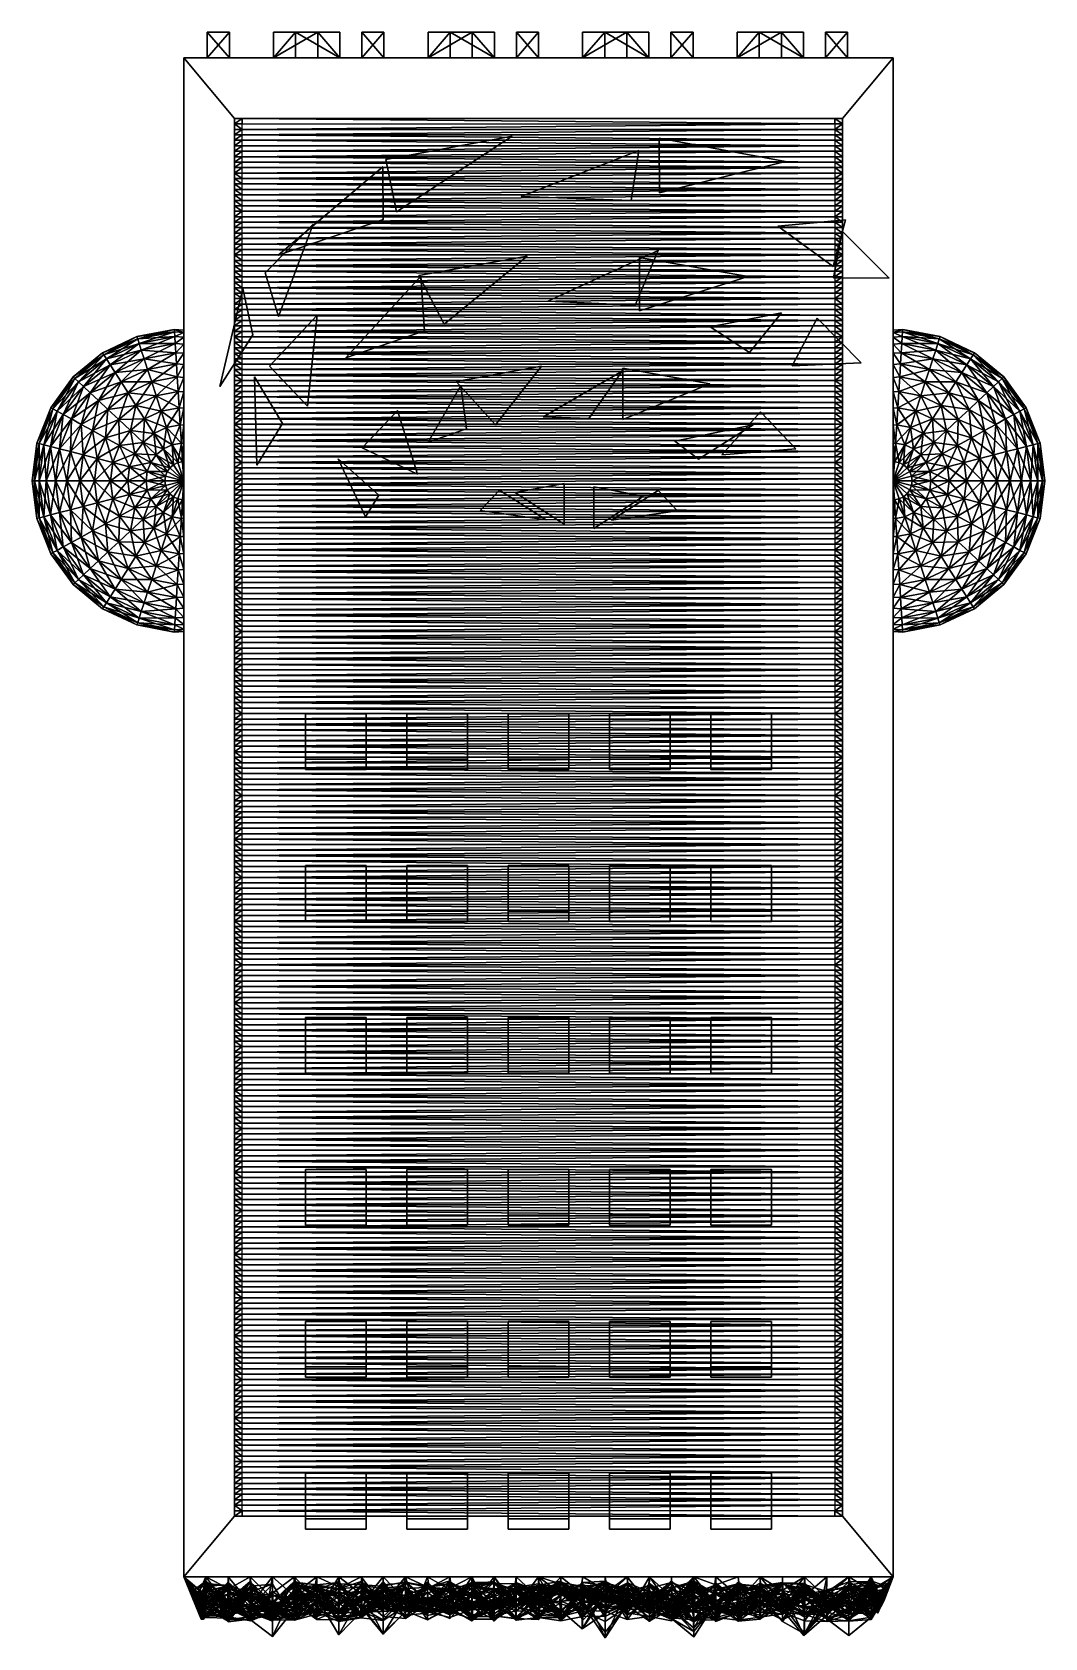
# Model space of a CAD drawing. Extents: x -50 to 50, y -156 to 3.
import ezdxf

# ---------------------------------------------------------------- set-up
doc = ezdxf.new("R2010")
doc.units = 0
doc.linetypes.add('SOLIDLINE', pattern=[0])
for name, color, linetype in [('chairs__2', 14, 'SOLIDLINE'), ('clouds__2', 14, 'SOLIDLINE'), ('frontwall_mls__2', 14, 'SOLIDLINE'), ('hull__2', 14, 'SOLIDLINE'), ('kattoelementti1_polysurface5_po', 250, 'SOLIDLINE'), ('polysurface8_polysurface11', 14, 'SOLIDLINE'), ('polysurface8_polysurface11__2', 14, 'SOLIDLINE'), ('rearwall_diffuse__2', 14, 'SOLIDLINE'), ('reduce_kattoelementti1_polysurf', 250, 'SOLIDLINE')]:
    doc.layers.add(name, color=color, linetype=linetype)

msp = doc.modelspace()

# ---------------------------------------------------------------- linework, layer by layer
at = {"layer": 'chairs__2', "color": 14}
for points in [[(-23, -69.2744, 6), (-17, -69.2744, 6), (-17, -64.7744, 6), (-23, -64.7744, 6)], [(-23, -64.7744, 6), (-17, -64.7744, 6), (-17, -64.7744), (-23, -64.7744)], [(-23, -64.7744), (-17, -64.7744), (-17, -69.2744), (-23, -69.2744)], [(-23, -64.7744), (-23, -69.2744), (-23, -69.2744, 6), (-23, -64.7744, 6)], [(-17, -69.2744), (-17, -64.7744), (-17, -64.7744, 6), (-17, -69.2744, 6)], [(-13, -69.2744, 6), (-7, -69.2744, 6), (-7, -64.7744, 6), (-13, -64.7744, 6)], [(-13, -64.7744, 6), (-7, -64.7744, 6), (-7, -64.7744), (-13, -64.7744)], [(-13, -64.7744), (-7, -64.7744), (-7, -69.2744), (-13, -69.2744)], [(-13, -64.7744), (-13, -69.2744), (-13, -69.2744, 6), (-13, -64.7744, 6)], [(-7, -69.2744), (-7, -64.7744), (-7, -64.7744, 6), (-7, -69.2744, 6)], [(-3, -69.2744, 6), (3, -69.2744, 6), (3, -64.7744, 6), (-3, -64.7744, 6)], [(-3, -64.7744, 6), (3, -64.7744, 6), (3, -64.7744), (-3, -64.7744)], [(-3, -64.7744), (3, -64.7744), (3, -69.2744), (-3, -69.2744)], [(-3, -64.7744), (-3, -69.2744), (-3, -69.2744, 6), (-3, -64.7744, 6)], [(3, -69.2744), (3, -64.7744), (3, -64.7744, 6), (3, -69.2744, 6)], [(7, -69.2744, 6), (13, -69.2744, 6), (13, -64.7744, 6), (7, -64.7744, 6)], [(7, -64.7744, 6), (13, -64.7744, 6), (13, -64.7744), (7, -64.7744)], [(7, -64.7744), (13, -64.7744), (13, -69.2744), (7, -69.2744)], [(7, -64.7744), (7, -69.2744), (7, -69.2744, 6), (7, -64.7744, 6)], [(13, -69.2744), (13, -64.7744), (13, -64.7744, 6), (13, -69.2744, 6)], [(17, -69.2744, 6), (23, -69.2744, 6), (23, -64.7744, 6), (17, -64.7744, 6)], [(17, -64.7744, 6), (23, -64.7744, 6), (23, -64.7744), (17, -64.7744)], [(17, -64.7744), (23, -64.7744), (23, -69.2744), (17, -69.2744)], [(17, -64.7744), (17, -69.2744), (17, -69.2744, 6), (17, -64.7744, 6)], [(23, -69.2744), (23, -64.7744), (23, -64.7744, 6), (23, -69.2744, 6)], [(-23, -70.2744, 13), (-17, -70.2744, 13), (-17, -69.2744, 13), (-23, -69.2744, 13)], [(-23, -69.2744), (-17, -69.2744), (-17, -70.2744), (-23, -70.2744)], [(-23, -69.2744), (-23, -70.2744), (-23, -70.2744, 6), (-23, -69.2744, 6)], [(-17, -69.2744, 6), (-23, -69.2744, 6), (-23, -69.2744, 13), (-17, -69.2744, 13)], [(-23, -69.2744, 6), (-23, -70.2744, 6), (-23, -70.2744, 13), (-23, -69.2744, 13)], [(-17, -70.2744), (-17, -69.2744), (-17, -69.2744, 6), (-17, -70.2744, 6)], [(-17, -70.2744, 6), (-17, -69.2744, 6), (-17, -69.2744, 13), (-17, -70.2744, 13)], [(-13, -70.2744, 13), (-7, -70.2744, 13), (-7, -69.2744, 13), (-13, -69.2744, 13)], [(-13, -69.2744), (-7, -69.2744), (-7, -70.2744), (-13, -70.2744)], [(-13, -69.2744), (-13, -70.2744), (-13, -70.2744, 6), (-13, -69.2744, 6)], [(-7, -69.2744, 6), (-13, -69.2744, 6), (-13, -69.2744, 13), (-7, -69.2744, 13)], [(-13, -69.2744, 6), (-13, -70.2744, 6), (-13, -70.2744, 13), (-13, -69.2744, 13)], [(-7, -70.2744), (-7, -69.2744), (-7, -69.2744, 6), (-7, -70.2744, 6)], [(-7, -70.2744, 6), (-7, -69.2744, 6), (-7, -69.2744, 13), (-7, -70.2744, 13)], [(-3, -70.2744, 13), (3, -70.2744, 13), (3, -69.2744, 13), (-3, -69.2744, 13)], [(-3, -69.2744), (3, -69.2744), (3, -70.2744), (-3, -70.2744)], [(-3, -69.2744), (-3, -70.2744), (-3, -70.2744, 6), (-3, -69.2744, 6)], [(3, -69.2744, 6), (-3, -69.2744, 6), (-3, -69.2744, 13), (3, -69.2744, 13)], [(-3, -69.2744, 6), (-3, -70.2744, 6), (-3, -70.2744, 13), (-3, -69.2744, 13)], [(3, -70.2744), (3, -69.2744), (3, -69.2744, 6), (3, -70.2744, 6)], [(3, -70.2744, 6), (3, -69.2744, 6), (3, -69.2744, 13), (3, -70.2744, 13)], [(7, -70.2744, 13), (13, -70.2744, 13), (13, -69.2744, 13), (7, -69.2744, 13)], [(7, -69.2744), (13, -69.2744), (13, -70.2744), (7, -70.2744)], [(7, -69.2744), (7, -70.2744), (7, -70.2744, 6), (7, -69.2744, 6)], [(13, -69.2744, 6), (7, -69.2744, 6), (7, -69.2744, 13), (13, -69.2744, 13)], [(7, -69.2744, 6), (7, -70.2744, 6), (7, -70.2744, 13), (7, -69.2744, 13)], [(13, -70.2744), (13, -69.2744), (13, -69.2744, 6), (13, -70.2744, 6)], [(13, -70.2744, 6), (13, -69.2744, 6), (13, -69.2744, 13), (13, -70.2744, 13)], [(17, -70.2744, 13), (23, -70.2744, 13), (23, -69.2744, 13), (17, -69.2744, 13)], [(17, -69.2744), (23, -69.2744), (23, -70.2744), (17, -70.2744)], [(17, -69.2744), (17, -70.2744), (17, -70.2744, 6), (17, -69.2744, 6)], [(23, -69.2744, 6), (17, -69.2744, 6), (17, -69.2744, 13), (23, -69.2744, 13)], [(17, -69.2744, 6), (17, -70.2744, 6), (17, -70.2744, 13), (17, -69.2744, 13)], [(23, -70.2744), (23, -69.2744), (23, -69.2744, 6), (23, -70.2744, 6)], [(23, -70.2744, 6), (23, -69.2744, 6), (23, -69.2744, 13), (23, -70.2744, 13)], [(-23, -70.2744), (-17, -70.2744), (-17, -70.2744, 6), (-23, -70.2744, 6)], [(-23, -70.2744, 6), (-17, -70.2744, 6), (-17, -70.2744, 13), (-23, -70.2744, 13)], [(-13, -70.2744), (-7, -70.2744), (-7, -70.2744, 6), (-13, -70.2744, 6)], [(-13, -70.2744, 6), (-7, -70.2744, 6), (-7, -70.2744, 13), (-13, -70.2744, 13)], [(-3, -70.2744), (3, -70.2744), (3, -70.2744, 6), (-3, -70.2744, 6)], [(-3, -70.2744, 6), (3, -70.2744, 6), (3, -70.2744, 13), (-3, -70.2744, 13)], [(7, -70.2744), (13, -70.2744), (13, -70.2744, 6), (7, -70.2744, 6)], [(7, -70.2744, 6), (13, -70.2744, 6), (13, -70.2744, 13), (7, -70.2744, 13)], [(17, -70.2744), (23, -70.2744), (23, -70.2744, 6), (17, -70.2744, 6)], [(17, -70.2744, 6), (23, -70.2744, 6), (23, -70.2744, 13), (17, -70.2744, 13)], [(-23, -84.2744, 6), (-17, -84.2744, 6), (-17, -79.7744, 6), (-23, -79.7744, 6)], [(-23, -79.7744, 6), (-17, -79.7744, 6), (-17, -79.7744), (-23, -79.7744)], [(-23, -79.7744), (-17, -79.7744), (-17, -84.2744), (-23, -84.2744)], [(-23, -79.7744), (-23, -84.2744), (-23, -84.2744, 6), (-23, -79.7744, 6)], [(-17, -84.2744), (-17, -79.7744), (-17, -79.7744, 6), (-17, -84.2744, 6)], [(-13, -84.2744, 6), (-7, -84.2744, 6), (-7, -79.7744, 6), (-13, -79.7744, 6)], [(-13, -79.7744, 6), (-7, -79.7744, 6), (-7, -79.7744), (-13, -79.7744)], [(-13, -79.7744), (-7, -79.7744), (-7, -84.2744), (-13, -84.2744)], [(-13, -79.7744), (-13, -84.2744), (-13, -84.2744, 6), (-13, -79.7744, 6)], [(-7, -84.2744), (-7, -79.7744), (-7, -79.7744, 6), (-7, -84.2744, 6)], [(-3, -84.2744, 6), (3, -84.2744, 6), (3, -79.7744, 6), (-3, -79.7744, 6)], [(-3, -79.7744, 6), (3, -79.7744, 6), (3, -79.7744), (-3, -79.7744)], [(-3, -79.7744), (3, -79.7744), (3, -84.2744), (-3, -84.2744)], [(-3, -79.7744), (-3, -84.2744), (-3, -84.2744, 6), (-3, -79.7744, 6)], [(3, -84.2744), (3, -79.7744), (3, -79.7744, 6), (3, -84.2744, 6)], [(7, -84.2744, 6), (13, -84.2744, 6), (13, -79.7744, 6), (7, -79.7744, 6)], [(7, -79.7744, 6), (13, -79.7744, 6), (13, -79.7744), (7, -79.7744)], [(7, -79.7744), (13, -79.7744), (13, -84.2744), (7, -84.2744)], [(7, -79.7744), (7, -84.2744), (7, -84.2744, 6), (7, -79.7744, 6)], [(13, -84.2744), (13, -79.7744), (13, -79.7744, 6), (13, -84.2744, 6)], [(17, -84.2744, 6), (23, -84.2744, 6), (23, -79.7744, 6), (17, -79.7744, 6)], [(17, -79.7744, 6), (23, -79.7744, 6), (23, -79.7744), (17, -79.7744)], [(17, -79.7744), (23, -79.7744), (23, -84.2744), (17, -84.2744)], [(17, -79.7744), (17, -84.2744), (17, -84.2744, 6), (17, -79.7744, 6)], [(23, -84.2744), (23, -79.7744), (23, -79.7744, 6), (23, -84.2744, 6)], [(-23, -85.2744, 13), (-17, -85.2744, 13), (-17, -84.2744, 13), (-23, -84.2744, 13)], [(-23, -84.2744), (-17, -84.2744), (-17, -85.2744), (-23, -85.2744)], [(-23, -84.2744), (-23, -85.2744), (-23, -85.2744, 6), (-23, -84.2744, 6)], [(-17, -84.2744, 6), (-23, -84.2744, 6), (-23, -84.2744, 13), (-17, -84.2744, 13)], [(-23, -84.2744, 6), (-23, -85.2744, 6), (-23, -85.2744, 13), (-23, -84.2744, 13)], [(-23, -85.2744), (-17, -85.2744), (-17, -85.2744, 6), (-23, -85.2744, 6)], [(-23, -85.2744, 6), (-17, -85.2744, 6), (-17, -85.2744, 13), (-23, -85.2744, 13)], [(-17, -85.2744), (-17, -84.2744), (-17, -84.2744, 6), (-17, -85.2744, 6)], [(-17, -85.2744, 6), (-17, -84.2744, 6), (-17, -84.2744, 13), (-17, -85.2744, 13)], [(-13, -85.2744, 13), (-7, -85.2744, 13), (-7, -84.2744, 13), (-13, -84.2744, 13)], [(-13, -84.2744), (-7, -84.2744), (-7, -85.2744), (-13, -85.2744)], [(-13, -84.2744), (-13, -85.2744), (-13, -85.2744, 6), (-13, -84.2744, 6)], [(-7, -84.2744, 6), (-13, -84.2744, 6), (-13, -84.2744, 13), (-7, -84.2744, 13)], [(-13, -84.2744, 6), (-13, -85.2744, 6), (-13, -85.2744, 13), (-13, -84.2744, 13)], [(-13, -85.2744), (-7, -85.2744), (-7, -85.2744, 6), (-13, -85.2744, 6)], [(-13, -85.2744, 6), (-7, -85.2744, 6), (-7, -85.2744, 13), (-13, -85.2744, 13)], [(-7, -85.2744), (-7, -84.2744), (-7, -84.2744, 6), (-7, -85.2744, 6)], [(-7, -85.2744, 6), (-7, -84.2744, 6), (-7, -84.2744, 13), (-7, -85.2744, 13)], [(-3, -85.2744, 13), (3, -85.2744, 13), (3, -84.2744, 13), (-3, -84.2744, 13)], [(-3, -84.2744), (3, -84.2744), (3, -85.2744), (-3, -85.2744)], [(-3, -84.2744), (-3, -85.2744), (-3, -85.2744, 6), (-3, -84.2744, 6)], [(3, -84.2744, 6), (-3, -84.2744, 6), (-3, -84.2744, 13), (3, -84.2744, 13)], [(-3, -84.2744, 6), (-3, -85.2744, 6), (-3, -85.2744, 13), (-3, -84.2744, 13)], [(-3, -85.2744), (3, -85.2744), (3, -85.2744, 6), (-3, -85.2744, 6)], [(-3, -85.2744, 6), (3, -85.2744, 6), (3, -85.2744, 13), (-3, -85.2744, 13)], [(3, -85.2744), (3, -84.2744), (3, -84.2744, 6), (3, -85.2744, 6)], [(3, -85.2744, 6), (3, -84.2744, 6), (3, -84.2744, 13), (3, -85.2744, 13)], [(7, -85.2744, 13), (13, -85.2744, 13), (13, -84.2744, 13), (7, -84.2744, 13)], [(7, -84.2744), (13, -84.2744), (13, -85.2744), (7, -85.2744)], [(7, -84.2744), (7, -85.2744), (7, -85.2744, 6), (7, -84.2744, 6)], [(13, -84.2744, 6), (7, -84.2744, 6), (7, -84.2744, 13), (13, -84.2744, 13)], [(7, -84.2744, 6), (7, -85.2744, 6), (7, -85.2744, 13), (7, -84.2744, 13)], [(7, -85.2744), (13, -85.2744), (13, -85.2744, 6), (7, -85.2744, 6)], [(7, -85.2744, 6), (13, -85.2744, 6), (13, -85.2744, 13), (7, -85.2744, 13)], [(13, -85.2744), (13, -84.2744), (13, -84.2744, 6), (13, -85.2744, 6)], [(13, -85.2744, 6), (13, -84.2744, 6), (13, -84.2744, 13), (13, -85.2744, 13)], [(17, -85.2744, 13), (23, -85.2744, 13), (23, -84.2744, 13), (17, -84.2744, 13)], [(17, -84.2744), (23, -84.2744), (23, -85.2744), (17, -85.2744)], [(17, -84.2744), (17, -85.2744), (17, -85.2744, 6), (17, -84.2744, 6)], [(23, -84.2744, 6), (17, -84.2744, 6), (17, -84.2744, 13), (23, -84.2744, 13)], [(17, -84.2744, 6), (17, -85.2744, 6), (17, -85.2744, 13), (17, -84.2744, 13)], [(17, -85.2744), (23, -85.2744), (23, -85.2744, 6), (17, -85.2744, 6)], [(17, -85.2744, 6), (23, -85.2744, 6), (23, -85.2744, 13), (17, -85.2744, 13)], [(23, -85.2744), (23, -84.2744), (23, -84.2744, 6), (23, -85.2744, 6)], [(23, -85.2744, 6), (23, -84.2744, 6), (23, -84.2744, 13), (23, -85.2744, 13)], [(-23, -99.2744, 6), (-17, -99.2744, 6), (-17, -94.7744, 6), (-23, -94.7744, 6)], [(-23, -94.7744, 6), (-17, -94.7744, 6), (-17, -94.7744), (-23, -94.7744)], [(-23, -94.7744), (-17, -94.7744), (-17, -99.2744), (-23, -99.2744)], [(-23, -94.7744), (-23, -99.2744), (-23, -99.2744, 6), (-23, -94.7744, 6)], [(-17, -99.2744), (-17, -94.7744), (-17, -94.7744, 6), (-17, -99.2744, 6)], [(-13, -99.2744, 6), (-7, -99.2744, 6), (-7, -94.7744, 6), (-13, -94.7744, 6)], [(-13, -94.7744, 6), (-7, -94.7744, 6), (-7, -94.7744), (-13, -94.7744)], [(-13, -94.7744), (-7, -94.7744), (-7, -99.2744), (-13, -99.2744)], [(-13, -94.7744), (-13, -99.2744), (-13, -99.2744, 6), (-13, -94.7744, 6)], [(-7, -99.2744), (-7, -94.7744), (-7, -94.7744, 6), (-7, -99.2744, 6)], [(-3, -99.2744, 6), (3, -99.2744, 6), (3, -94.7744, 6), (-3, -94.7744, 6)], [(-3, -94.7744, 6), (3, -94.7744, 6), (3, -94.7744), (-3, -94.7744)], [(-3, -94.7744), (3, -94.7744), (3, -99.2744), (-3, -99.2744)], [(-3, -94.7744), (-3, -99.2744), (-3, -99.2744, 6), (-3, -94.7744, 6)], [(3, -99.2744), (3, -94.7744), (3, -94.7744, 6), (3, -99.2744, 6)], [(7, -99.2744, 6), (13, -99.2744, 6), (13, -94.7744, 6), (7, -94.7744, 6)], [(7, -94.7744, 6), (13, -94.7744, 6), (13, -94.7744), (7, -94.7744)], [(7, -94.7744), (13, -94.7744), (13, -99.2744), (7, -99.2744)], [(7, -94.7744), (7, -99.2744), (7, -99.2744, 6), (7, -94.7744, 6)], [(13, -99.2744), (13, -94.7744), (13, -94.7744, 6), (13, -99.2744, 6)], [(17, -99.2744, 6), (23, -99.2744, 6), (23, -94.7744, 6), (17, -94.7744, 6)], [(17, -94.7744, 6), (23, -94.7744, 6), (23, -94.7744), (17, -94.7744)], [(17, -94.7744), (23, -94.7744), (23, -99.2744), (17, -99.2744)], [(17, -94.7744), (17, -99.2744), (17, -99.2744, 6), (17, -94.7744, 6)], [(23, -99.2744), (23, -94.7744), (23, -94.7744, 6), (23, -99.2744, 6)], [(-23, -100.274, 13), (-17, -100.274, 13), (-17, -99.2744, 13), (-23, -99.2744, 13)], [(-23, -99.2744), (-17, -99.2744), (-17, -100.274), (-23, -100.274)], [(-23, -99.2744), (-23, -100.274), (-23, -100.274, 6), (-23, -99.2744, 6)], [(-17, -99.2744, 6), (-23, -99.2744, 6), (-23, -99.2744, 13), (-17, -99.2744, 13)], [(-23, -99.2744, 6), (-23, -100.274, 6), (-23, -100.274, 13), (-23, -99.2744, 13)], [(-17, -100.274), (-17, -99.2744), (-17, -99.2744, 6), (-17, -100.274, 6)], [(-17, -100.274, 6), (-17, -99.2744, 6), (-17, -99.2744, 13), (-17, -100.274, 13)], [(-13, -100.274, 13), (-7, -100.274, 13), (-7, -99.2744, 13), (-13, -99.2744, 13)], [(-13, -99.2744), (-7, -99.2744), (-7, -100.274), (-13, -100.274)], [(-13, -99.2744), (-13, -100.274), (-13, -100.274, 6), (-13, -99.2744, 6)], [(-7, -99.2744, 6), (-13, -99.2744, 6), (-13, -99.2744, 13), (-7, -99.2744, 13)], [(-13, -99.2744, 6), (-13, -100.274, 6), (-13, -100.274, 13), (-13, -99.2744, 13)], [(-7, -100.274), (-7, -99.2744), (-7, -99.2744, 6), (-7, -100.274, 6)], [(-7, -100.274, 6), (-7, -99.2744, 6), (-7, -99.2744, 13), (-7, -100.274, 13)], [(-3, -100.274, 13), (3, -100.274, 13), (3, -99.2744, 13), (-3, -99.2744, 13)], [(-3, -99.2744), (3, -99.2744), (3, -100.274), (-3, -100.274)], [(-3, -99.2744), (-3, -100.274), (-3, -100.274, 6), (-3, -99.2744, 6)], [(3, -99.2744, 6), (-3, -99.2744, 6), (-3, -99.2744, 13), (3, -99.2744, 13)], [(-3, -99.2744, 6), (-3, -100.274, 6), (-3, -100.274, 13), (-3, -99.2744, 13)], [(3, -100.274), (3, -99.2744), (3, -99.2744, 6), (3, -100.274, 6)], [(3, -100.274, 6), (3, -99.2744, 6), (3, -99.2744, 13), (3, -100.274, 13)], [(7, -100.274, 13), (13, -100.274, 13), (13, -99.2744, 13), (7, -99.2744, 13)], [(7, -99.2744), (13, -99.2744), (13, -100.274), (7, -100.274)], [(7, -99.2744), (7, -100.274), (7, -100.274, 6), (7, -99.2744, 6)], [(13, -99.2744, 6), (7, -99.2744, 6), (7, -99.2744, 13), (13, -99.2744, 13)], [(7, -99.2744, 6), (7, -100.274, 6), (7, -100.274, 13), (7, -99.2744, 13)], [(13, -100.274), (13, -99.2744), (13, -99.2744, 6), (13, -100.274, 6)], [(13, -100.274, 6), (13, -99.2744, 6), (13, -99.2744, 13), (13, -100.274, 13)], [(17, -100.274, 13), (23, -100.274, 13), (23, -99.2744, 13), (17, -99.2744, 13)], [(17, -99.2744), (23, -99.2744), (23, -100.274), (17, -100.274)], [(17, -99.2744), (17, -100.274), (17, -100.274, 6), (17, -99.2744, 6)], [(23, -99.2744, 6), (17, -99.2744, 6), (17, -99.2744, 13), (23, -99.2744, 13)], [(17, -99.2744, 6), (17, -100.274, 6), (17, -100.274, 13), (17, -99.2744, 13)], [(23, -100.274), (23, -99.2744), (23, -99.2744, 6), (23, -100.274, 6)], [(23, -100.274, 6), (23, -99.2744, 6), (23, -99.2744, 13), (23, -100.274, 13)], [(-23, -100.274), (-17, -100.274), (-17, -100.274, 6), (-23, -100.274, 6)], [(-23, -100.274, 6), (-17, -100.274, 6), (-17, -100.274, 13), (-23, -100.274, 13)], [(-13, -100.274), (-7, -100.274), (-7, -100.274, 6), (-13, -100.274, 6)], [(-13, -100.274, 6), (-7, -100.274, 6), (-7, -100.274, 13), (-13, -100.274, 13)], [(-3, -100.274), (3, -100.274), (3, -100.274, 6), (-3, -100.274, 6)], [(-3, -100.274, 6), (3, -100.274, 6), (3, -100.274, 13), (-3, -100.274, 13)], [(7, -100.274), (13, -100.274), (13, -100.274, 6), (7, -100.274, 6)], [(7, -100.274, 6), (13, -100.274, 6), (13, -100.274, 13), (7, -100.274, 13)], [(17, -100.274), (23, -100.274), (23, -100.274, 6), (17, -100.274, 6)], [(17, -100.274, 6), (23, -100.274, 6), (23, -100.274, 13), (17, -100.274, 13)], [(-23, -114.274, 6), (-17, -114.274, 6), (-17, -109.774, 6), (-23, -109.774, 6)], [(-23, -109.774, 6), (-17, -109.774, 6), (-17, -109.774), (-23, -109.774)], [(-23, -109.774), (-17, -109.774), (-17, -114.274), (-23, -114.274)], [(-23, -109.774), (-23, -114.274), (-23, -114.274, 6), (-23, -109.774, 6)], [(-17, -114.274), (-17, -109.774), (-17, -109.774, 6), (-17, -114.274, 6)], [(-13, -114.274, 6), (-7, -114.274, 6), (-7, -109.774, 6), (-13, -109.774, 6)], [(-13, -109.774, 6), (-7, -109.774, 6), (-7, -109.774), (-13, -109.774)], [(-13, -109.774), (-7, -109.774), (-7, -114.274), (-13, -114.274)], [(-13, -109.774), (-13, -114.274), (-13, -114.274, 6), (-13, -109.774, 6)], [(-7, -114.274), (-7, -109.774), (-7, -109.774, 6), (-7, -114.274, 6)], [(-3, -114.274, 6), (3, -114.274, 6), (3, -109.774, 6), (-3, -109.774, 6)], [(-3, -109.774, 6), (3, -109.774, 6), (3, -109.774), (-3, -109.774)], [(-3, -109.774), (3, -109.774), (3, -114.274), (-3, -114.274)], [(-3, -109.774), (-3, -114.274), (-3, -114.274, 6), (-3, -109.774, 6)], [(3, -114.274), (3, -109.774), (3, -109.774, 6), (3, -114.274, 6)], [(7, -114.274, 6), (13, -114.274, 6), (13, -109.774, 6), (7, -109.774, 6)], [(7, -109.774, 6), (13, -109.774, 6), (13, -109.774), (7, -109.774)], [(7, -109.774), (13, -109.774), (13, -114.274), (7, -114.274)], [(7, -109.774), (7, -114.274), (7, -114.274, 6), (7, -109.774, 6)], [(13, -114.274), (13, -109.774), (13, -109.774, 6), (13, -114.274, 6)], [(17, -114.274, 6), (23, -114.274, 6), (23, -109.774, 6), (17, -109.774, 6)], [(17, -109.774, 6), (23, -109.774, 6), (23, -109.774), (17, -109.774)], [(17, -109.774), (23, -109.774), (23, -114.274), (17, -114.274)], [(17, -109.774), (17, -114.274), (17, -114.274, 6), (17, -109.774, 6)], [(23, -114.274), (23, -109.774), (23, -109.774, 6), (23, -114.274, 6)], [(-23, -115.274, 13), (-17, -115.274, 13), (-17, -114.274, 13), (-23, -114.274, 13)], [(-23, -114.274), (-17, -114.274), (-17, -115.274), (-23, -115.274)], [(-23, -114.274), (-23, -115.274), (-23, -115.274, 6), (-23, -114.274, 6)], [(-17, -114.274, 6), (-23, -114.274, 6), (-23, -114.274, 13), (-17, -114.274, 13)], [(-23, -114.274, 6), (-23, -115.274, 6), (-23, -115.274, 13), (-23, -114.274, 13)], [(-23, -115.274), (-17, -115.274), (-17, -115.274, 6), (-23, -115.274, 6)], [(-23, -115.274, 6), (-17, -115.274, 6), (-17, -115.274, 13), (-23, -115.274, 13)], [(-17, -115.274), (-17, -114.274), (-17, -114.274, 6), (-17, -115.274, 6)], [(-17, -115.274, 6), (-17, -114.274, 6), (-17, -114.274, 13), (-17, -115.274, 13)], [(-13, -115.274, 13), (-7, -115.274, 13), (-7, -114.274, 13), (-13, -114.274, 13)], [(-13, -114.274), (-7, -114.274), (-7, -115.274), (-13, -115.274)], [(-13, -114.274), (-13, -115.274), (-13, -115.274, 6), (-13, -114.274, 6)], [(-7, -114.274, 6), (-13, -114.274, 6), (-13, -114.274, 13), (-7, -114.274, 13)], [(-13, -114.274, 6), (-13, -115.274, 6), (-13, -115.274, 13), (-13, -114.274, 13)], [(-13, -115.274), (-7, -115.274), (-7, -115.274, 6), (-13, -115.274, 6)], [(-13, -115.274, 6), (-7, -115.274, 6), (-7, -115.274, 13), (-13, -115.274, 13)], [(-7, -115.274), (-7, -114.274), (-7, -114.274, 6), (-7, -115.274, 6)], [(-7, -115.274, 6), (-7, -114.274, 6), (-7, -114.274, 13), (-7, -115.274, 13)], [(-3, -115.274, 13), (3, -115.274, 13), (3, -114.274, 13), (-3, -114.274, 13)], [(-3, -114.274), (3, -114.274), (3, -115.274), (-3, -115.274)], [(-3, -114.274), (-3, -115.274), (-3, -115.274, 6), (-3, -114.274, 6)], [(3, -114.274, 6), (-3, -114.274, 6), (-3, -114.274, 13), (3, -114.274, 13)], [(-3, -114.274, 6), (-3, -115.274, 6), (-3, -115.274, 13), (-3, -114.274, 13)], [(-3, -115.274), (3, -115.274), (3, -115.274, 6), (-3, -115.274, 6)], [(-3, -115.274, 6), (3, -115.274, 6), (3, -115.274, 13), (-3, -115.274, 13)], [(3, -115.274), (3, -114.274), (3, -114.274, 6), (3, -115.274, 6)], [(3, -115.274, 6), (3, -114.274, 6), (3, -114.274, 13), (3, -115.274, 13)], [(7, -115.274, 13), (13, -115.274, 13), (13, -114.274, 13), (7, -114.274, 13)], [(7, -114.274), (13, -114.274), (13, -115.274), (7, -115.274)], [(7, -114.274), (7, -115.274), (7, -115.274, 6), (7, -114.274, 6)], [(13, -114.274, 6), (7, -114.274, 6), (7, -114.274, 13), (13, -114.274, 13)], [(7, -114.274, 6), (7, -115.274, 6), (7, -115.274, 13), (7, -114.274, 13)], [(7, -115.274), (13, -115.274), (13, -115.274, 6), (7, -115.274, 6)], [(7, -115.274, 6), (13, -115.274, 6), (13, -115.274, 13), (7, -115.274, 13)], [(13, -115.274), (13, -114.274), (13, -114.274, 6), (13, -115.274, 6)], [(13, -115.274, 6), (13, -114.274, 6), (13, -114.274, 13), (13, -115.274, 13)], [(17, -115.274, 13), (23, -115.274, 13), (23, -114.274, 13), (17, -114.274, 13)], [(17, -114.274), (23, -114.274), (23, -115.274), (17, -115.274)], [(17, -114.274), (17, -115.274), (17, -115.274, 6), (17, -114.274, 6)], [(23, -114.274, 6), (17, -114.274, 6), (17, -114.274, 13), (23, -114.274, 13)], [(17, -114.274, 6), (17, -115.274, 6), (17, -115.274, 13), (17, -114.274, 13)], [(17, -115.274), (23, -115.274), (23, -115.274, 6), (17, -115.274, 6)], [(17, -115.274, 6), (23, -115.274, 6), (23, -115.274, 13), (17, -115.274, 13)], [(23, -115.274), (23, -114.274), (23, -114.274, 6), (23, -115.274, 6)], [(23, -115.274, 6), (23, -114.274, 6), (23, -114.274, 13), (23, -115.274, 13)], [(-23, -129.274, 6), (-17, -129.274, 6), (-17, -124.774, 6), (-23, -124.774, 6)], [(-23, -124.774, 6), (-17, -124.774, 6), (-17, -124.774), (-23, -124.774)], [(-23, -124.774), (-17, -124.774), (-17, -129.274), (-23, -129.274)], [(-23, -124.774), (-23, -129.274), (-23, -129.274, 6), (-23, -124.774, 6)], [(-17, -129.274), (-17, -124.774), (-17, -124.774, 6), (-17, -129.274, 6)], [(-13, -129.274, 6), (-7, -129.274, 6), (-7, -124.774, 6), (-13, -124.774, 6)], [(-13, -124.774, 6), (-7, -124.774, 6), (-7, -124.774), (-13, -124.774)], [(-13, -124.774), (-7, -124.774), (-7, -129.274), (-13, -129.274)], [(-13, -124.774), (-13, -129.274), (-13, -129.274, 6), (-13, -124.774, 6)], [(-7, -129.274), (-7, -124.774), (-7, -124.774, 6), (-7, -129.274, 6)], [(-3, -129.274, 6), (3, -129.274, 6), (3, -124.774, 6), (-3, -124.774, 6)], [(-3, -124.774, 6), (3, -124.774, 6), (3, -124.774), (-3, -124.774)], [(-3, -124.774), (3, -124.774), (3, -129.274), (-3, -129.274)], [(-3, -124.774), (-3, -129.274), (-3, -129.274, 6), (-3, -124.774, 6)], [(3, -129.274), (3, -124.774), (3, -124.774, 6), (3, -129.274, 6)], [(7, -129.274, 6), (13, -129.274, 6), (13, -124.774, 6), (7, -124.774, 6)], [(7, -124.774, 6), (13, -124.774, 6), (13, -124.774), (7, -124.774)], [(7, -124.774), (13, -124.774), (13, -129.274), (7, -129.274)], [(7, -124.774), (7, -129.274), (7, -129.274, 6), (7, -124.774, 6)], [(13, -129.274), (13, -124.774), (13, -124.774, 6), (13, -129.274, 6)], [(17, -129.274, 6), (23, -129.274, 6), (23, -124.774, 6), (17, -124.774, 6)], [(17, -124.774, 6), (23, -124.774, 6), (23, -124.774), (17, -124.774)], [(17, -124.774), (23, -124.774), (23, -129.274), (17, -129.274)], [(17, -124.774), (17, -129.274), (17, -129.274, 6), (17, -124.774, 6)], [(23, -129.274), (23, -124.774), (23, -124.774, 6), (23, -129.274, 6)], [(-23, -130.274, 13), (-17, -130.274, 13), (-17, -129.274, 13), (-23, -129.274, 13)], [(-23, -129.274), (-17, -129.274), (-17, -130.274), (-23, -130.274)], [(-23, -129.274), (-23, -130.274), (-23, -130.274, 6), (-23, -129.274, 6)], [(-17, -129.274, 6), (-23, -129.274, 6), (-23, -129.274, 13), (-17, -129.274, 13)], [(-23, -129.274, 6), (-23, -130.274, 6), (-23, -130.274, 13), (-23, -129.274, 13)], [(-17, -130.274), (-17, -129.274), (-17, -129.274, 6), (-17, -130.274, 6)], [(-17, -130.274, 6), (-17, -129.274, 6), (-17, -129.274, 13), (-17, -130.274, 13)], [(-13, -130.274, 13), (-7, -130.274, 13), (-7, -129.274, 13), (-13, -129.274, 13)], [(-13, -129.274), (-7, -129.274), (-7, -130.274), (-13, -130.274)], [(-13, -129.274), (-13, -130.274), (-13, -130.274, 6), (-13, -129.274, 6)], [(-7, -129.274, 6), (-13, -129.274, 6), (-13, -129.274, 13), (-7, -129.274, 13)], [(-13, -129.274, 6), (-13, -130.274, 6), (-13, -130.274, 13), (-13, -129.274, 13)], [(-7, -130.274), (-7, -129.274), (-7, -129.274, 6), (-7, -130.274, 6)], [(-7, -130.274, 6), (-7, -129.274, 6), (-7, -129.274, 13), (-7, -130.274, 13)], [(-3, -130.274, 13), (3, -130.274, 13), (3, -129.274, 13), (-3, -129.274, 13)], [(-3, -129.274), (3, -129.274), (3, -130.274), (-3, -130.274)], [(-3, -129.274), (-3, -130.274), (-3, -130.274, 6), (-3, -129.274, 6)], [(3, -129.274, 6), (-3, -129.274, 6), (-3, -129.274, 13), (3, -129.274, 13)], [(-3, -129.274, 6), (-3, -130.274, 6), (-3, -130.274, 13), (-3, -129.274, 13)], [(3, -130.274), (3, -129.274), (3, -129.274, 6), (3, -130.274, 6)], [(3, -130.274, 6), (3, -129.274, 6), (3, -129.274, 13), (3, -130.274, 13)], [(7, -130.274, 13), (13, -130.274, 13), (13, -129.274, 13), (7, -129.274, 13)], [(7, -129.274), (13, -129.274), (13, -130.274), (7, -130.274)], [(7, -129.274), (7, -130.274), (7, -130.274, 6), (7, -129.274, 6)], [(13, -129.274, 6), (7, -129.274, 6), (7, -129.274, 13), (13, -129.274, 13)], [(7, -129.274, 6), (7, -130.274, 6), (7, -130.274, 13), (7, -129.274, 13)], [(13, -130.274), (13, -129.274), (13, -129.274, 6), (13, -130.274, 6)], [(13, -130.274, 6), (13, -129.274, 6), (13, -129.274, 13), (13, -130.274, 13)], [(17, -130.274, 13), (23, -130.274, 13), (23, -129.274, 13), (17, -129.274, 13)], [(17, -129.274), (23, -129.274), (23, -130.274), (17, -130.274)], [(17, -129.274), (17, -130.274), (17, -130.274, 6), (17, -129.274, 6)], [(23, -129.274, 6), (17, -129.274, 6), (17, -129.274, 13), (23, -129.274, 13)], [(17, -129.274, 6), (17, -130.274, 6), (17, -130.274, 13), (17, -129.274, 13)], [(23, -130.274), (23, -129.274), (23, -129.274, 6), (23, -130.274, 6)], [(23, -130.274, 6), (23, -129.274, 6), (23, -129.274, 13), (23, -130.274, 13)], [(-23, -130.274), (-17, -130.274), (-17, -130.274, 6), (-23, -130.274, 6)], [(-23, -130.274, 6), (-17, -130.274, 6), (-17, -130.274, 13), (-23, -130.274, 13)], [(-13, -130.274), (-7, -130.274), (-7, -130.274, 6), (-13, -130.274, 6)], [(-13, -130.274, 6), (-7, -130.274, 6), (-7, -130.274, 13), (-13, -130.274, 13)], [(-3, -130.274), (3, -130.274), (3, -130.274, 6), (-3, -130.274, 6)], [(-3, -130.274, 6), (3, -130.274, 6), (3, -130.274, 13), (-3, -130.274, 13)], [(7, -130.274), (13, -130.274), (13, -130.274, 6), (7, -130.274, 6)], [(7, -130.274, 6), (13, -130.274, 6), (13, -130.274, 13), (7, -130.274, 13)], [(17, -130.274), (23, -130.274), (23, -130.274, 6), (17, -130.274, 6)], [(17, -130.274, 6), (23, -130.274, 6), (23, -130.274, 13), (17, -130.274, 13)], [(-23, -144.274, 6), (-17, -144.274, 6), (-17, -139.774, 6), (-23, -139.774, 6)], [(-23, -139.774, 6), (-17, -139.774, 6), (-17, -139.774), (-23, -139.774)], [(-23, -139.774), (-17, -139.774), (-17, -144.274), (-23, -144.274)], [(-23, -139.774), (-23, -144.274), (-23, -144.274, 6), (-23, -139.774, 6)], [(-17, -144.274), (-17, -139.774), (-17, -139.774, 6), (-17, -144.274, 6)], [(-13, -144.274, 6), (-7, -144.274, 6), (-7, -139.774, 6), (-13, -139.774, 6)], [(-13, -139.774, 6), (-7, -139.774, 6), (-7, -139.774), (-13, -139.774)], [(-13, -139.774), (-7, -139.774), (-7, -144.274), (-13, -144.274)], [(-13, -139.774), (-13, -144.274), (-13, -144.274, 6), (-13, -139.774, 6)], [(-7, -144.274), (-7, -139.774), (-7, -139.774, 6), (-7, -144.274, 6)], [(-3, -144.274, 6), (3, -144.274, 6), (3, -139.774, 6), (-3, -139.774, 6)], [(-3, -139.774, 6), (3, -139.774, 6), (3, -139.774), (-3, -139.774)], [(-3, -139.774), (3, -139.774), (3, -144.274), (-3, -144.274)], [(-3, -139.774), (-3, -144.274), (-3, -144.274, 6), (-3, -139.774, 6)], [(3, -144.274), (3, -139.774), (3, -139.774, 6), (3, -144.274, 6)], [(7, -144.274, 6), (13, -144.274, 6), (13, -139.774, 6), (7, -139.774, 6)], [(7, -139.774, 6), (13, -139.774, 6), (13, -139.774), (7, -139.774)], [(7, -139.774), (13, -139.774), (13, -144.274), (7, -144.274)], [(7, -139.774), (7, -144.274), (7, -144.274, 6), (7, -139.774, 6)], [(13, -144.274), (13, -139.774), (13, -139.774, 6), (13, -144.274, 6)], [(17, -144.274, 6), (23, -144.274, 6), (23, -139.774, 6), (17, -139.774, 6)], [(17, -139.774, 6), (23, -139.774, 6), (23, -139.774), (17, -139.774)], [(17, -139.774), (23, -139.774), (23, -144.274), (17, -144.274)], [(17, -139.774), (17, -144.274), (17, -144.274, 6), (17, -139.774, 6)], [(23, -144.274), (23, -139.774), (23, -139.774, 6), (23, -144.274, 6)], [(-23, -145.274, 13), (-17, -145.274, 13), (-17, -144.274, 13), (-23, -144.274, 13)], [(-23, -144.274), (-17, -144.274), (-17, -145.274), (-23, -145.274)], [(-23, -144.274), (-23, -145.274), (-23, -145.274, 6), (-23, -144.274, 6)], [(-17, -144.274, 6), (-23, -144.274, 6), (-23, -144.274, 13), (-17, -144.274, 13)], [(-23, -144.274, 6), (-23, -145.274, 6), (-23, -145.274, 13), (-23, -144.274, 13)], [(-17, -145.274), (-17, -144.274), (-17, -144.274, 6), (-17, -145.274, 6)], [(-17, -145.274, 6), (-17, -144.274, 6), (-17, -144.274, 13), (-17, -145.274, 13)], [(-13, -145.274, 13), (-7, -145.274, 13), (-7, -144.274, 13), (-13, -144.274, 13)], [(-13, -144.274), (-7, -144.274), (-7, -145.274), (-13, -145.274)], [(-13, -144.274), (-13, -145.274), (-13, -145.274, 6), (-13, -144.274, 6)], [(-7, -144.274, 6), (-13, -144.274, 6), (-13, -144.274, 13), (-7, -144.274, 13)], [(-13, -144.274, 6), (-13, -145.274, 6), (-13, -145.274, 13), (-13, -144.274, 13)], [(-7, -145.274), (-7, -144.274), (-7, -144.274, 6), (-7, -145.274, 6)], [(-7, -145.274, 6), (-7, -144.274, 6), (-7, -144.274, 13), (-7, -145.274, 13)], [(-3, -145.274, 13), (3, -145.274, 13), (3, -144.274, 13), (-3, -144.274, 13)], [(-3, -144.274), (3, -144.274), (3, -145.274), (-3, -145.274)], [(-3, -144.274), (-3, -145.274), (-3, -145.274, 6), (-3, -144.274, 6)], [(3, -144.274, 6), (-3, -144.274, 6), (-3, -144.274, 13), (3, -144.274, 13)], [(-3, -144.274, 6), (-3, -145.274, 6), (-3, -145.274, 13), (-3, -144.274, 13)], [(3, -145.274), (3, -144.274), (3, -144.274, 6), (3, -145.274, 6)], [(3, -145.274, 6), (3, -144.274, 6), (3, -144.274, 13), (3, -145.274, 13)], [(7, -145.274, 13), (13, -145.274, 13), (13, -144.274, 13), (7, -144.274, 13)], [(7, -144.274), (13, -144.274), (13, -145.274), (7, -145.274)], [(7, -144.274), (7, -145.274), (7, -145.274, 6), (7, -144.274, 6)], [(13, -144.274, 6), (7, -144.274, 6), (7, -144.274, 13), (13, -144.274, 13)], [(7, -144.274, 6), (7, -145.274, 6), (7, -145.274, 13), (7, -144.274, 13)], [(13, -145.274), (13, -144.274), (13, -144.274, 6), (13, -145.274, 6)], [(13, -145.274, 6), (13, -144.274, 6), (13, -144.274, 13), (13, -145.274, 13)], [(17, -145.274, 13), (23, -145.274, 13), (23, -144.274, 13), (17, -144.274, 13)], [(17, -144.274), (23, -144.274), (23, -145.274), (17, -145.274)], [(17, -144.274), (17, -145.274), (17, -145.274, 6), (17, -144.274, 6)], [(23, -144.274, 6), (17, -144.274, 6), (17, -144.274, 13), (23, -144.274, 13)], [(17, -144.274, 6), (17, -145.274, 6), (17, -145.274, 13), (17, -144.274, 13)], [(23, -145.274), (23, -144.274), (23, -144.274, 6), (23, -145.274, 6)], [(23, -145.274, 6), (23, -144.274, 6), (23, -144.274, 13), (23, -145.274, 13)], [(-23, -145.274), (-17, -145.274), (-17, -145.274, 6), (-23, -145.274, 6)], [(-23, -145.274, 6), (-17, -145.274, 6), (-17, -145.274, 13), (-23, -145.274, 13)], [(-13, -145.274), (-7, -145.274), (-7, -145.274, 6), (-13, -145.274, 6)], [(-13, -145.274, 6), (-7, -145.274, 6), (-7, -145.274, 13), (-13, -145.274, 13)], [(-3, -145.274), (3, -145.274), (3, -145.274, 6), (-3, -145.274, 6)], [(-3, -145.274, 6), (3, -145.274, 6), (3, -145.274, 13), (-3, -145.274, 13)], [(7, -145.274), (13, -145.274), (13, -145.274, 6), (7, -145.274, 6)], [(7, -145.274, 6), (13, -145.274, 6), (13, -145.274, 13), (7, -145.274, 13)], [(17, -145.274), (23, -145.274), (23, -145.274, 6), (17, -145.274, 6)], [(17, -145.274, 6), (23, -145.274, 6), (23, -145.274, 13), (17, -145.274, 13)]]:
    msp.add_3dface(points, dxfattribs=at)
at = {"layer": 'clouds__2', "color": 14}
for points in [[(-15.0526, -10.0551, 25.2463), (-14.0095, -15.2239, 29.5717), (-2.59842, -7.75068, 27.5507)], [(-15.0526, -10.0551, 25.2463), (-2.59842, -7.75068, 27.5507), (-14.0095, -15.2239, 29.5717)], [(9.90578, -9.17068, 28.4611), (-1.69451, -13.7034, 32.7785), (9.14412, -14.0881, 32.3938)], [(9.90578, -9.17068, 28.4611), (9.14412, -14.0881, 32.3938), (-1.69451, -13.7034, 32.7785)], [(11.8947, -7.95056, 27.4044), (11.9482, -13.3315, 31.5372), (24.3629, -10.2602, 25.0948)], [(11.8947, -7.95056, 27.4044), (24.3629, -10.2602, 25.0948), (11.9482, -13.3315, 31.5372)], [(-15.3544, -10.7827, 26.9912), (-25.679, -19.4991, 27.4924), (-15.3405, -15.9806, 31.011)], [(-15.3544, -10.7827, 26.9912), (-15.3405, -15.9806, 31.011), (-25.679, -19.4991, 27.4924)], [(-26.963, -21.2522, 13.2272), (-25.6654, -25.5593, 17.6072), (-22.2393, -16.4324, 18.0469)], [(-26.963, -21.2522, 13.2272), (-22.2393, -16.4324, 18.0469), (-25.6654, -25.5593, 17.6072)], [(30.2888, -15.9957, 21.6271), (23.6301, -16.6237, 29.9072), (29.0688, -20.6271, 25.9039)], [(30.2888, -15.9957, 21.6271), (29.0688, -20.6271, 25.9039), (23.6301, -16.6237, 29.9072)], [(29.9773, -17.1134, 17.3197), (29.1077, -21.7503, 21.2282), (34.6061, -21.7787, 12.6544)], [(29.9773, -17.1134, 17.3197), (34.6061, -21.7787, 12.6544), (29.1077, -21.7503, 21.2282)], [(-11.8212, -21.4892, 29.7766), (-9.31038, -26.3217, 32.4595), (-1.12019, -19.5917, 31.6741)], [(-11.8212, -21.4892, 29.7766), (-1.12019, -19.5917, 31.6741), (-9.31038, -26.3217, 32.4595)], [(11.8069, -19.0434, 36.8718), (0.92531, -24.053, 39.6396), (9.53354, -24.4295, 39.2632)], [(11.8069, -19.0434, 36.8718), (9.53354, -24.4295, 39.2632), (0.92531, -24.053, 39.6396)], [(9.97971, -19.7146, 31.6071), (9.97971, -25.0038, 33.847), (20.7003, -21.6178, 29.7039)], [(9.97971, -19.7146, 31.6071), (20.7003, -21.6178, 29.7039), (9.97971, -25.0038, 33.847)], [(-11.6126, -21.5766, 33.8998), (-19.0276, -29.6469, 33.4886), (-11.247, -26.9794, 36.1561)], [(-11.6126, -21.5766, 33.8998), (-11.247, -26.9794, 36.1561), (-19.0276, -29.6469, 33.4886)], [(-29.1634, -22.7879, 14.6333), (-31.4487, -32.4664, 13.6488), (-28.2055, -27.3738, 18.702)], [(-29.1634, -22.7879, 14.6333), (-28.2055, -27.3738, 18.702), (-31.4487, -32.4664, 13.6488)], [(23.9719, -25.1751, 27.4225), (16.9533, -26.573, 32.9077), (20.8139, -29.1215, 30.3592)], [(23.9719, -25.1751, 27.4225), (20.8139, -29.1215, 30.3592), (16.9533, -26.573, 32.9077)], [(-26.5413, -30.4437, 22.6028), (-22.7835, -34.4204, 26.5795), (-21.8504, -25.4218, 27.6247)], [(-26.5413, -30.4437, 22.6028), (-21.8504, -25.4218, 27.6247), (-22.7835, -34.4204, 26.5795)], [(27.4928, -25.7046, 24.8879), (25.0373, -30.4152, 27.5271), (31.8276, -30.1188, 20.4738)], [(27.4928, -25.7046, 24.8879), (31.8276, -30.1188, 20.4738), (25.0373, -30.4152, 27.5271)], [(-28.0313, -31.4943, 24.1098), (-27.8086, -40.2423, 23.0553), (-25.2689, -36.1047, 27.1929)], [(-28.0313, -31.4943, 24.1098), (-25.2689, -36.1047, 27.1929), (-27.8086, -40.2423, 23.0553)], [(-8.11665, -31.9766, 34.7019), (-4.24961, -36.2464, 35.5999), (0.31187, -30.4546, 36.224)], [(-8.11665, -31.9766, 34.7019), (0.31187, -30.4546, 36.224), (-4.24961, -36.2464, 35.5999)], [(8.25648, -30.9447, 39.1172), (0.46345, -35.4537, 39.6406), (4.97717, -35.6149, 39.4794)], [(8.25648, -30.9447, 39.1172), (4.97717, -35.6149, 39.4794), (0.46345, -35.4537, 39.6406)], [(8.33655, -30.6412, 36.8217), (8.33654, -35.7095, 37.0014), (16.8959, -32.2016, 35.2613)], [(8.33655, -30.6412, 36.8217), (16.8959, -32.2016, 35.2613), (8.33654, -35.7095, 37.0014)], [(-7.65463, -32.3528, 33.8176), (-10.8805, -37.9625, 32.8296), (-7.1074, -36.6471, 34.1451)], [(-7.65463, -32.3528, 33.8176), (-7.1074, -36.6471, 34.1451), (-10.8805, -37.9625, 32.8296)], [(-17.4156, -38.5307, 28.2203), (-11.9389, -41.1183, 30.8079), (-13.9194, -34.8476, 31.9034)], [(-17.4156, -38.5307, 28.2203), (-13.9194, -34.8476, 31.9034), (-11.9389, -41.1183, 30.8079)], [(21.1848, -36.2519, 35.7048), (13.4674, -37.8492, 39.3399), (15.7883, -39.6236, 37.5654)], [(21.1848, -36.2519, 35.7048), (15.7883, -39.6236, 37.5654), (13.4674, -37.8492, 39.3399)], [(21.9208, -34.9676, 31.3843), (18.0788, -39.203, 32.2833), (25.3895, -38.6037, 27.7483)], [(21.9208, -34.9676, 31.3843), (25.3895, -38.6037, 27.7483), (18.0788, -39.203, 32.2833)], [(-19.7686, -39.6231, 30.016), (-17.0674, -45.3228, 29.3041), (-15.7488, -43.1789, 31.4479)], [(-19.7686, -39.6231, 30.016), (-15.7488, -43.1789, 31.4479), (-17.0674, -45.3228, 29.3041)], [(-5.74798, -44.7181, 31.4515), (0.74222, -45.631, 32.3644), (-3.84704, -42.7098, 33.4598)], [(-5.74798, -44.7181, 31.4515), (-3.84704, -42.7098, 33.4598), (0.74222, -45.631, 32.3644)], [(-2.29873, -42.9347, 36.416), (2.52355, -46.067, 35.2021), (2.52355, -42.0346, 37.3161)], [(-2.29873, -42.9347, 36.416), (2.52355, -42.0346, 37.3161), (2.52355, -46.067, 35.2021)], [(5.46282, -42.3833, 37.9199), (5.46282, -46.4993, 35.7501), (10.3549, -43.3038, 36.9994)], [(5.46282, -42.3833, 37.9199), (10.3549, -43.3038, 36.9994), (5.46282, -46.4993, 35.7501)], [(11.8084, -42.7334, 33.4919), (7.21507, -45.6582, 32.3944), (13.711, -44.7445, 31.4807)], [(11.8084, -42.7334, 33.4919), (13.711, -44.7445, 31.4807), (7.21507, -45.6582, 32.3944)]]:
    msp.add_3dface(points, dxfattribs=at)
at = {"layer": 'frontwall_mls__2', "color": 14}
for points in [[(-30.5073, 2.52548, 40), (-32.6864, 2.52548), (-32.6864, 2.52548, 40)], [(-30.5073, 2.52548, 40), (-30.5073, 2.52548), (-32.6864, 2.52548)], [(-32.6864, 2.52548, 40), (-32.6864, 0), (-32.6864, 0, 40)], [(-32.6864, 2.52548, 40), (-32.6864, 2.52548), (-32.6864, 0)], [(-32.6864, 2.52548), (-30.5073, 0), (-32.6864, 0)], [(-32.6864, 2.52548), (-30.5073, 2.52548), (-30.5073, 0)], [(-30.5073, 2.52548, 40), (-32.6864, 0, 40), (-30.5073, 0, 40)], [(-30.5073, 2.52548, 40), (-32.6864, 2.52548, 40), (-32.6864, 0, 40)], [(-30.5073, 2.52548), (-30.5073, 0, 40), (-30.5073, 0)], [(-30.5073, 2.52548), (-30.5073, 2.52548, 40), (-30.5073, 0, 40)], [(-23.9701, 2.52548), (-26.1492, 2.52548, 40), (-23.9701, 2.52548, 40)], [(-23.9701, 2.52548), (-26.1491, 2.52548), (-26.1492, 2.52548, 40)], [(-26.1492, 2.52548, 40), (-26.1491, 0), (-26.1492, 0, 40)], [(-26.1492, 2.52548, 40), (-26.1491, 2.52548), (-26.1491, 0)], [(-21.791, 2.52548, 40), (-26.1492, 0, 40), (-19.6119, 0, 40)], [(-23.9701, 2.52548, 40), (-26.1492, 0, 40), (-21.791, 2.52548, 40)], [(-23.9701, 2.52548, 40), (-26.1492, 2.52548, 40), (-26.1492, 0, 40)], [(-23.9701, 2.52548), (-26.1491, 0), (-26.1491, 2.52548)], [(-23.9701, 2.52548), (-19.6119, 0), (-26.1491, 0)], [(-21.791, 2.52548, 40), (-23.9701, 2.52548), (-23.9701, 2.52548, 40)], [(-21.791, 2.52548, 40), (-21.791, 2.52548), (-23.9701, 2.52548)], [(-21.791, 2.52548), (-19.6119, 0), (-23.9701, 2.52548)], [(-23.9701, 0), (-23.9701, 2.52548, 40), (-23.9701, 2.52548)], [(-23.9701, 0), (-23.9701, 0, 40), (-23.9701, 2.52548, 40)], [(-23.9701, 2.52548), (-23.9701, 0), (-23.9701, 2.52548, 40)], [(-23.9701, 0), (-23.9701, 0, 40), (-23.9701, 2.52548, 40)], [(-21.791, 2.52548), (-19.6119, 2.52548, 40), (-19.6119, 2.52548)], [(-21.791, 2.52548), (-21.791, 2.52548, 40), (-19.6119, 2.52548, 40)], [(-19.6119, 2.52548), (-19.6119, 0), (-21.791, 2.52548)], [(-21.791, 2.52548, 40), (-19.6119, 0, 40), (-19.6119, 2.52548, 40)], [(-21.791, 2.52548, 40), (-21.791, 2.52548), (-21.791, 0, 40)], [(-21.791, 2.52548), (-21.791, 0), (-21.791, 0, 40)], [(-21.791, 2.52548), (-21.791, 0, 40), (-21.791, 2.52548, 40)], [(-21.791, 2.52548), (-21.791, 0), (-21.791, 0, 40)], [(-19.6119, 2.52548), (-19.6119, 0, 40), (-19.6119, 0)], [(-19.6119, 2.52548), (-19.6119, 2.52548, 40), (-19.6119, 0, 40)], [(-15.2537, 2.52548), (-17.4328, 2.52548, 40), (-15.2537, 2.52548, 40)], [(-15.2537, 2.52548), (-17.4328, 2.52548), (-17.4328, 2.52548, 40)], [(-15.2537, 2.52548, 40), (-17.4328, 0, 40), (-15.2537, 0, 40)], [(-15.2537, 2.52548, 40), (-17.4328, 2.52548, 40), (-17.4328, 0, 40)], [(-17.4328, 2.52548, 40), (-17.4328, 0), (-17.4328, 0, 40)], [(-17.4328, 2.52548, 40), (-17.4328, 2.52548), (-17.4328, 0)], [(-17.4328, 2.52548), (-15.2537, 0), (-17.4328, 0)], [(-17.4328, 2.52548), (-15.2537, 2.52548), (-15.2537, 0)], [(-15.2537, 2.52548), (-15.2537, 0, 40), (-15.2537, 0)], [(-15.2537, 2.52548), (-15.2537, 2.52548, 40), (-15.2537, 0, 40)], [(-10.8955, 2.52548, 40), (-8.71638, 2.52548), (-10.8955, 2.52548)], [(-10.8955, 2.52548, 40), (-8.71639, 2.52548, 40), (-8.71638, 2.52548)], [(-6.53729, 2.52548, 40), (-10.8955, 0, 40), (-4.35819, 0, 40)], [(-8.71639, 2.52548, 40), (-10.8955, 0, 40), (-6.53729, 2.52548, 40)], [(-10.8955, 2.52548, 40), (-10.8955, 0, 40), (-8.71639, 2.52548, 40)], [(-8.71638, 2.52548), (-10.8955, 0), (-10.8955, 2.52548)], [(-8.71638, 2.52548), (-4.35819, 0), (-10.8955, 0)], [(-10.8955, 2.52548, 40), (-10.8955, 0), (-10.8955, 0, 40)], [(-10.8955, 2.52548, 40), (-10.8955, 2.52548), (-10.8955, 0)], [(-6.53729, 2.52548), (-8.71639, 2.52548, 40), (-6.53729, 2.52548, 40)], [(-6.53729, 2.52548), (-8.71638, 2.52548), (-8.71639, 2.52548, 40)], [(-8.71639, 2.52548, 40), (-8.71638, 2.52548), (-8.71639, 0, 40)], [(-8.71638, 2.52548), (-8.71638, 0), (-8.71639, 0, 40)], [(-6.53729, 2.52548), (-4.35819, 0), (-8.71638, 2.52548)], [(-8.71637, 2.52548), (-8.71638, 0, 40), (-8.71638, 2.52548, 40)], [(-8.71637, 2.52548), (-8.71637, 0), (-8.71638, 0, 40)], [(-6.53729, 0), (-6.5373, 0, 40), (-6.53729, 2.52548, 40)], [(-6.53729, 0), (-6.5373, 0, 40), (-6.53729, 2.52548, 40)], [(-4.35819, 2.52548, 40), (-6.53729, 2.52548), (-6.53729, 2.52548, 40)], [(-4.35819, 2.52548, 40), (-4.35819, 2.52548), (-6.53729, 2.52548)], [(-6.53729, 2.52548, 40), (-4.35819, 0, 40), (-4.35819, 2.52548, 40)], [(-6.53729, 2.52548), (-4.35819, 2.52548), (-4.35819, 0)], [(-6.53729, 0), (-6.53729, 2.52548, 40), (-6.53729, 2.52548)], [(-6.53729, 2.52548), (-6.53729, 0), (-6.53729, 2.52548, 40)], [(-4.35819, 2.52548), (-4.35819, 0, 40), (-4.35819, 0)], [(-4.35819, 2.52548), (-4.35819, 2.52548, 40), (-4.35819, 0, 40)], [(-2.17909, 2.52548, 40), (0.00001, 2.52548), (-2.17909, 2.52548)], [(-2.17909, 2.52548, 40), (0.00001, 2.52548, 40), (0.00001, 2.52548)], [(-2.17909, 2.52548), (0.00001, 0), (-2.17909, 0)], [(-2.17909, 2.52548), (0.00001, 2.52548), (0.00001, 0)], [(0.00001, 2.52548, 40), (-2.17909, 0, 40), (0.00001, 0, 40)], [(0.00001, 2.52548, 40), (-2.17909, 2.52548, 40), (-2.17909, 0, 40)], [(-2.17909, 2.52548, 40), (-2.17909, 0), (-2.17909, 0, 40)], [(-2.17909, 2.52548, 40), (-2.17909, 2.52548), (-2.17909, 0)], [(0.00001, 2.52548), (0.00001, 0, 40), (0.00001, 0)], [(0.00001, 2.52548), (0.00001, 2.52548, 40), (0.00001, 0, 40)], [(4.35819, 2.52548), (6.53729, 2.52548, 40), (6.53729, 2.52548)], [(4.35819, 2.52548), (4.35819, 2.52548, 40), (6.53729, 2.52548, 40)], [(4.35819, 2.52548, 40), (4.35819, 0), (4.35819, 0, 40)], [(4.35819, 2.52548, 40), (4.35819, 2.52548), (4.35819, 0)], [(6.53729, 2.52548), (4.35819, 0), (4.35819, 2.52548)], [(6.53729, 2.52548), (10.8955, 0), (4.35819, 0)], [(8.71639, 2.52548, 40), (4.35819, 0, 40), (10.8955, 0, 40)], [(6.53729, 2.52548, 40), (4.35819, 0, 40), (8.71639, 2.52548, 40)], [(6.53729, 2.52548, 40), (4.35819, 2.52548, 40), (4.35819, 0, 40)], [(6.53729, 2.52548, 40), (8.71639, 2.52548), (6.53729, 2.52548)], [(6.53729, 2.52548, 40), (8.71639, 2.52548, 40), (8.71639, 2.52548)], [(8.71639, 2.52548), (10.8955, 0), (6.53729, 2.52548)], [(6.53729, 2.52548, 40), (6.53729, 2.52548), (6.53729, 0, 40)], [(6.53729, 2.52548), (6.53729, 0), (6.53729, 0, 40)], [(6.5373, 2.52548), (6.5373, 0.00001, 40), (6.5373, 2.52548, 40)], [(6.5373, 2.52548), (6.5373, 0.00001), (6.5373, 0.00001, 40)], [(10.8955, 2.52548), (8.71639, 2.52548, 40), (10.8955, 2.52548, 40)], [(10.8955, 2.52548), (8.71639, 2.52548), (8.71639, 2.52548, 40)], [(10.8955, 2.52548), (10.8955, 0), (8.71639, 2.52548)], [(8.71639, 2.52548, 40), (10.8955, 0, 40), (10.8955, 2.52548, 40)], [(8.71639, 0), (8.71639, 2.52548, 40), (8.71639, 2.52548)], [(8.71639, 0), (8.71639, 0, 40), (8.71639, 2.52548, 40)], [(8.7164, 2.52548, 40), (8.7164, 0.00001), (8.7164, 2.52548)], [(8.7164, 2.52548, 40), (8.7164, 0.00001, 40), (8.7164, 0.00001)], [(10.8955, 2.52548), (10.8955, 0, 40), (10.8955, 0)], [(10.8955, 2.52548), (10.8955, 2.52548, 40), (10.8955, 0, 40)], [(13.0746, 2.52548), (15.2537, 2.52548, 40), (15.2537, 2.52548)], [(13.0746, 2.52548), (13.0746, 2.52548, 40), (15.2537, 2.52548, 40)], [(15.2537, 2.52548, 40), (13.0746, 0, 40), (15.2537, 0, 40)], [(15.2537, 2.52548, 40), (13.0746, 2.52548, 40), (13.0746, 0, 40)], [(13.0746, 2.52548, 40), (13.0746, 0), (13.0746, 0, 40)], [(13.0746, 2.52548, 40), (13.0746, 2.52548), (13.0746, 0)], [(13.0746, 2.52548), (15.2537, 0), (13.0746, 0)], [(13.0746, 2.52548), (15.2537, 2.52548), (15.2537, 0)], [(15.2537, 2.52548), (15.2537, 0, 40), (15.2537, 0)], [(15.2537, 2.52548), (15.2537, 2.52548, 40), (15.2537, 0, 40)], [(21.791, 2.52548, 40), (19.6119, 2.52548), (19.6119, 2.52548, 40)], [(21.791, 2.52548, 40), (21.791, 2.52548), (19.6119, 2.52548)], [(23.9701, 2.52548, 40), (19.6119, 0, 40), (26.1492, 0, 40)], [(21.791, 2.52548, 40), (19.6119, 0, 40), (23.9701, 2.52548, 40)], [(19.6119, 2.52548, 40), (19.6119, 0, 40), (21.791, 2.52548, 40)], [(19.6119, 2.52548, 40), (19.6119, 0), (19.6119, 0, 40)], [(19.6119, 2.52548, 40), (19.6119, 2.52548), (19.6119, 0)], [(21.791, 2.52548), (19.6119, 0), (19.6119, 2.52548)], [(21.791, 2.52548), (26.1492, 0), (19.6119, 0)], [(21.791, 2.52548), (23.9701, 2.52548, 40), (23.9701, 2.52548)], [(21.791, 2.52548), (21.791, 2.52548, 40), (23.9701, 2.52548, 40)], [(23.9701, 2.52548), (26.1492, 0), (21.791, 2.52548)], [(21.791, 2.52548), (21.791, 2.52548, 40), (21.791, 0)], [(21.791, 2.52548, 40), (21.791, 0, 40), (21.791, 0)], [(21.791, 2.52548, 40), (21.791, 0), (21.791, 2.52548)], [(21.791, 2.52548, 40), (21.791, 0, 40), (21.791, 0)], [(23.9701, 2.52548, 40), (26.1492, 2.52548), (23.9701, 2.52548)], [(23.9701, 2.52548, 40), (26.1492, 2.52548, 40), (26.1492, 2.52548)], [(23.9701, 2.52548, 40), (26.1492, 0, 40), (26.1492, 2.52548, 40)], [(23.9701, 2.52548), (26.1492, 2.52548), (26.1492, 0)], [(23.9701, 0, 40), (23.9701, 2.52548), (23.9701, 2.52548, 40)], [(23.9701, 0, 40), (23.9701, 0), (23.9701, 2.52548)], [(23.9701, 2.52548, 40), (23.9701, 0, 40), (23.9701, 2.52548)], [(23.9701, 0, 40), (23.9701, 0), (23.9701, 2.52548)], [(26.1492, 2.52548), (26.1492, 0, 40), (26.1492, 0)], [(26.1492, 2.52548), (26.1492, 2.52548, 40), (26.1492, 0, 40)], [(30.5073, 2.52548, 40), (28.3283, 2.52548), (28.3283, 2.52548, 40)], [(30.5073, 2.52548, 40), (30.5073, 2.52548), (28.3283, 2.52548)], [(28.3283, 2.52548, 40), (28.3283, 0), (28.3283, 0, 40)], [(28.3283, 2.52548, 40), (28.3283, 2.52548), (28.3283, 0)], [(28.3283, 2.52548), (30.5073, 0), (28.3283, 0)], [(28.3283, 2.52548), (30.5073, 2.52548), (30.5073, 0)], [(30.5073, 2.52548, 40), (28.3283, 0, 40), (30.5073, 0, 40)], [(30.5073, 2.52548, 40), (28.3283, 2.52548, 40), (28.3283, 0, 40)], [(30.5073, 2.52548), (30.5073, 0, 40), (30.5073, 0)], [(30.5073, 2.52548), (30.5073, 2.52548, 40), (30.5073, 0, 40)], [(-32.6864, 0), (-35, 0, 40), (-32.6864, 0, 40)], [(-32.6864, 0), (-35, 0), (-35, 0, 40)], [(-30.5073, 0, 40), (-26.1491, 0), (-30.5073, 0)], [(-30.5073, 0, 40), (-26.1492, 0, 40), (-26.1491, 0)], [(-19.6119, 0, 40), (-17.4328, 0), (-19.6119, 0)], [(-19.6119, 0, 40), (-17.4328, 0, 40), (-17.4328, 0)], [(-10.8955, 0), (-15.2537, 0, 40), (-10.8955, 0, 40)], [(-10.8955, 0), (-15.2537, 0), (-15.2537, 0, 40)], [(-4.35819, 0), (-2.17909, 0, 40), (-2.17909, 0)], [(-4.35819, 0), (-4.35819, 0, 40), (-2.17909, 0, 40)], [(4.35819, 0), (0.00001, 0, 40), (4.35819, 0, 40)], [(4.35819, 0), (0.00001, 0), (0.00001, 0, 40)], [(13.0746, 0, 40), (10.8955, 0), (10.8955, 0, 40)], [(13.0746, 0, 40), (13.0746, 0), (10.8955, 0)], [(15.2537, 0, 40), (19.6119, 0), (15.2537, 0)], [(15.2537, 0, 40), (19.6119, 0, 40), (19.6119, 0)], [(28.3283, 0), (26.1492, 0, 40), (28.3283, 0, 40)], [(28.3283, 0), (26.1492, 0), (26.1492, 0, 40)], [(30.5073, 0, 40), (35, 0), (30.5073, 0)], [(30.5073, 0, 40), (35, 0, 40), (35, 0)]]:
    msp.add_3dface(points, dxfattribs=at)
at = {"layer": 'hull__2', "color": 14}
for points in [[(-30, -144, 40), (-30, -6, 40), (-35, 0, 40), (-35, -150, 40)], [(30, -6, 40), (35, 0, 40), (-35, 0, 40), (-30, -6, 40)], [(35, 0), (35, -150), (-35, -150), (-35, 0)], [(-35, -150), (-35, -69.3826, 4.62588), (-35, -14.1605, 4.62588), (-35, 0)], [(-35, -14.1605, 4.62588), (-35, -14.1605, 36), (-35, 0, 40), (-35, 0)], [(-35, -69.3826, 36), (-35, -150, 40), (-35, 0, 40), (-35, -14.1605, 36)], [(35, -150, 40), (35, 0, 40), (30, -6, 40), (30, -144, 40)], [(35, 0), (35, -14.1605, 4.62588), (35, -69.3826, 4.62588), (35, -150)], [(35, 0), (35, 0, 40), (35, -14.1605, 36), (35, -14.1605, 4.62588)], [(35, -14.1605, 36), (35, 0, 40), (35, -150, 40), (35, -69.3826, 36)], [(-35, -150), (-35, -150, 40), (-35, -69.3826, 36), (-35, -69.3826, 4.62588)], [(35, -69.3826, 4.62588), (35, -69.3826, 36), (35, -150, 40), (35, -150)], [(35, -150, 40), (30, -144, 40), (-30, -144, 40), (-35, -150, 40)]]:
    msp.add_3dface(points, dxfattribs=at)
at = {"layer": 'kattoelementti1_polysurface5_po', "color": 250}
for points in [[(-29.2422, -6, 40), (-30, -6.53906, 40), (-29.2422, -6.53906, 40.8772)], [(-29.2422, -6, 40), (-30, -6, 40), (-30, -6.53906, 40)], [(29.2422, -6.53906, 40.8772), (-29.2422, -6, 40), (-29.2422, -6.53906, 40.8772)], [(29.2422, -6.53906, 40.8772), (29.2422, -6, 40), (-29.2422, -6, 40)], [(30, -6.53906, 40), (29.2422, -6, 40), (29.2422, -6.53906, 40.8772)], [(30, -6.53906, 40), (30, -6, 40), (29.2422, -6, 40)], [(-30, -6.53906, 40), (-29.2422, -7.07813, 40.7022), (-29.2422, -6.53906, 40.8772)], [(-30, -7.07813, 40), (-29.2422, -7.07813, 40.7022), (-30, -6.53906, 40)], [(-29.2422, -7.07813, 40.7022), (-30, -7.61719, 40), (-29.2422, -7.61719, 40.7553)], [(-29.2422, -7.07813, 40.7022), (-30, -7.07813, 40), (-30, -7.61719, 40)], [(-29.2422, -7.61719, 40.7553), (-30, -8.15625, 40), (-29.2422, -8.15625, 41.0275)], [(-30, -7.61719, 40), (-30, -8.15625, 40), (-29.2422, -7.61719, 40.7553)], [(29.2422, -7.07813, 40.7022), (30, -6.53906, 40), (29.2422, -6.53906, 40.8772)], [(29.2422, -7.07813, 40.7022), (30, -7.07813, 40), (30, -6.53906, 40)], [(30, -7.61719, 40), (29.2422, -7.07813, 40.7022), (29.2422, -7.61719, 40.7553)], [(30, -7.07813, 40), (29.2422, -7.07813, 40.7022), (30, -7.61719, 40)], [(30, -8.15625, 40), (29.2422, -7.61719, 40.7553), (29.2422, -8.15625, 41.0275)], [(29.2422, -7.61719, 40.7553), (30, -8.15625, 40), (30, -7.61719, 40)], [(-29.2422, -8.15625, 41.0275), (-30, -8.69531, 40), (-29.2422, -8.69531, 41.4732)], [(-29.2422, -8.15625, 41.0275), (-30, -8.15625, 40), (-30, -8.69531, 40)], [(-29.2422, -8.69531, 41.4732), (-30, -9.23438, 40), (-29.2422, -9.23438, 42.0178)], [(-30, -9.23438, 40), (-29.2422, -8.69531, 41.4732), (-30, -8.69531, 40)], [(-29.2422, -9.23438, 42.0178), (-30, -9.77344, 40), (-29.2422, -9.77344, 42.5699)], [(-29.2422, -9.23438, 42.0178), (-30, -9.23438, 40), (-30, -9.77344, 40)], [(30, -8.69531, 40), (29.2422, -8.15625, 41.0275), (29.2422, -8.69531, 41.4732)], [(30, -8.69531, 40), (30, -8.15625, 40), (29.2422, -8.15625, 41.0275)], [(30, -9.23438, 40), (29.2422, -8.69531, 41.4732), (29.2422, -9.23438, 42.0178)], [(30, -9.23438, 40), (30, -8.69531, 40), (29.2422, -8.69531, 41.4732)], [(30, -9.77344, 40), (29.2422, -9.23438, 42.0178), (29.2422, -9.77344, 42.5699)], [(30, -9.23438, 40), (29.2422, -9.23438, 42.0178), (30, -9.77344, 40)], [(-29.2422, -9.77344, 42.5699), (-30, -10.3125, 40), (-29.2422, -10.3125, 43.0371)], [(-30, -9.77344, 40), (-30, -10.3125, 40), (-29.2422, -9.77344, 42.5699)], [(-29.2422, -10.3125, 43.0371), (-30, -10.8516, 40), (-29.2422, -10.8516, 43.341)], [(-29.2422, -10.3125, 43.0371), (-30, -10.3125, 40), (-30, -10.8516, 40)], [(-29.2422, -10.8516, 43.341), (-30, -11.3906, 40), (-29.2422, -11.3906, 43.4307)], [(-30, -11.3906, 40), (-29.2422, -10.8516, 43.341), (-30, -10.8516, 40)], [(30, -10.3125, 40), (29.2422, -9.77344, 42.5699), (29.2422, -10.3125, 43.0371)], [(29.2422, -9.77344, 42.5699), (30, -10.3125, 40), (30, -9.77344, 40)], [(30, -10.8516, 40), (29.2422, -10.3125, 43.0371), (29.2422, -10.8516, 43.341)], [(30, -10.8516, 40), (30, -10.3125, 40), (29.2422, -10.3125, 43.0371)], [(30, -11.3906, 40), (29.2422, -10.8516, 43.341), (29.2422, -11.3906, 43.4307)], [(30, -11.3906, 40), (30, -10.8516, 40), (29.2422, -10.8516, 43.341)], [(-30, -11.3906, 40), (-29.2422, -11.9297, 43.2913), (-29.2422, -11.3906, 43.4307)], [(-30, -11.3906, 40), (-30, -11.9297, 40), (-29.2422, -11.9297, 43.2913)], [(-30, -11.9297, 40), (-29.2422, -12.4688, 42.9459), (-29.2422, -11.9297, 43.2913)], [(-30, -11.9297, 40), (-30, -12.4688, 40), (-29.2422, -12.4688, 42.9459)], [(-30, -12.4688, 40), (-29.2422, -13.0078, 42.4526), (-29.2422, -12.4688, 42.9459)], [(-29.2422, -13.0078, 42.4526), (-30, -12.4688, 40), (-30, -13.0078, 40)], [(29.2422, -11.9297, 43.2913), (30, -11.3906, 40), (29.2422, -11.3906, 43.4307)], [(30, -11.3906, 40), (29.2422, -11.9297, 43.2913), (30, -11.9297, 40)], [(29.2422, -12.4688, 42.9459), (30, -11.9297, 40), (29.2422, -11.9297, 43.2913)], [(29.2422, -12.4688, 42.9459), (30, -12.4688, 40), (30, -11.9297, 40)], [(29.2422, -13.0078, 42.4526), (30, -12.4688, 40), (29.2422, -12.4688, 42.9459)], [(30, -13.0078, 40), (30, -12.4688, 40), (29.2422, -13.0078, 42.4526)], [(-30, -13.0078, 40), (-29.2422, -13.5469, 41.894), (-29.2422, -13.0078, 42.4526)], [(-30, -13.5469, 40), (-29.2422, -13.5469, 41.894), (-30, -13.0078, 40)], [(-30, -13.5469, 40), (-29.2422, -14.0859, 41.3637), (-29.2422, -13.5469, 41.894)], [(-30, -13.5469, 40), (-30, -14.0859, 40), (-29.2422, -14.0859, 41.3637)], [(-30, -14.0859, 40), (-29.2422, -14.625, 40.9506), (-29.2422, -14.0859, 41.3637)], [(-30, -14.0859, 40), (-30, -14.625, 40), (-29.2422, -14.625, 40.9506)], [(29.2422, -13.5469, 41.894), (30, -13.0078, 40), (29.2422, -13.0078, 42.4526)], [(29.2422, -13.5469, 41.894), (30, -13.5469, 40), (30, -13.0078, 40)], [(29.2422, -14.0859, 41.3637), (30, -13.5469, 40), (29.2422, -13.5469, 41.894)], [(30, -13.5469, 40), (29.2422, -14.0859, 41.3637), (30, -14.0859, 40)], [(29.2422, -14.625, 40.9506), (30, -14.0859, 40), (29.2422, -14.0859, 41.3637)], [(29.2422, -14.625, 40.9506), (30, -14.625, 40), (30, -14.0859, 40)], [(-30, -14.625, 40), (-29.2422, -15.1641, 40.7239), (-29.2422, -14.625, 40.9506)], [(-29.2422, -15.1641, 40.7239), (-30, -14.625, 40), (-30, -15.1641, 40)], [(-30, -15.7031, 40), (-29.2422, -15.1641, 40.7239), (-30, -15.1641, 40)], [(-30, -15.7031, 40), (-29.2422, -15.7031, 40.7216), (-29.2422, -15.1641, 40.7239)], [(-29.2422, -15.7031, 40.7216), (-30, -16.2422, 40), (-29.2422, -16.2422, 40.944)], [(-29.2422, -15.7031, 40.7216), (-30, -15.7031, 40), (-30, -16.2422, 40)], [(29.2422, -15.1641, 40.7239), (30, -14.625, 40), (29.2422, -14.625, 40.9506)], [(30, -15.1641, 40), (30, -14.625, 40), (29.2422, -15.1641, 40.7239)], [(29.2422, -15.7031, 40.7216), (30, -15.1641, 40), (29.2422, -15.1641, 40.7239)], [(29.2422, -15.7031, 40.7216), (30, -15.7031, 40), (30, -15.1641, 40)], [(30, -16.2422, 40), (29.2422, -15.7031, 40.7216), (29.2422, -16.2422, 40.944)], [(30, -15.7031, 40), (29.2422, -15.7031, 40.7216), (30, -16.2422, 40)], [(-29.2422, -16.2422, 40.944), (-30, -16.7813, 40), (-29.2422, -16.7813, 41.354)], [(-30, -16.2422, 40), (-30, -16.7813, 40), (-29.2422, -16.2422, 40.944)], [(-29.2422, -16.7813, 41.354), (-30, -17.3203, 40), (-29.2422, -17.3203, 41.8828)], [(-29.2422, -16.7813, 41.354), (-30, -16.7813, 40), (-30, -17.3203, 40)], [(-29.2422, -17.3203, 41.8828), (-30, -17.8594, 40), (-29.2422, -17.8594, 42.4418)], [(-30, -17.8594, 40), (-29.2422, -17.3203, 41.8828), (-30, -17.3203, 40)], [(30, -16.7813, 40), (29.2422, -16.2422, 40.944), (29.2422, -16.7813, 41.354)], [(29.2422, -16.2422, 40.944), (30, -16.7813, 40), (30, -16.2422, 40)], [(30, -17.3203, 40), (29.2422, -16.7813, 41.354), (29.2422, -17.3203, 41.8828)], [(30, -17.3203, 40), (30, -16.7813, 40), (29.2422, -16.7813, 41.354)], [(30, -17.8594, 40), (29.2422, -17.3203, 41.8828), (29.2422, -17.8594, 42.4418)], [(30, -17.8594, 40), (30, -17.3203, 40), (29.2422, -17.3203, 41.8828)], [(-29.2422, -17.8594, 42.4418), (-30, -18.3984, 40), (-29.2422, -18.3984, 42.9373)], [(-29.2422, -17.8594, 42.4418), (-30, -17.8594, 40), (-30, -18.3984, 40)], [(-29.2422, -18.3984, 42.9373), (-30, -18.9375, 40), (-29.2422, -18.9375, 43.2862)], [(-30, -18.3984, 40), (-30, -18.9375, 40), (-29.2422, -18.3984, 42.9373)], [(-29.2422, -18.9375, 43.2862), (-30, -19.4766, 40), (-29.2422, -19.4766, 43.4302)], [(-29.2422, -18.9375, 43.2862), (-30, -18.9375, 40), (-30, -19.4766, 40)], [(30, -18.3984, 40), (29.2422, -17.8594, 42.4418), (29.2422, -18.3984, 42.9373)], [(30, -17.8594, 40), (29.2422, -17.8594, 42.4418), (30, -18.3984, 40)], [(30, -18.9375, 40), (29.2422, -18.3984, 42.9373), (29.2422, -18.9375, 43.2862)], [(29.2422, -18.3984, 42.9373), (30, -18.9375, 40), (30, -18.3984, 40)], [(30, -19.4766, 40), (29.2422, -18.9375, 43.2862), (29.2422, -19.4766, 43.4302)], [(30, -19.4766, 40), (30, -18.9375, 40), (29.2422, -18.9375, 43.2862)], [(-30, -19.4766, 40), (-29.2422, -20.0156, 43.345), (-29.2422, -19.4766, 43.4302)], [(-30, -20.0156, 40), (-29.2422, -20.0156, 43.345), (-30, -19.4766, 40)], [(-30, -20.0156, 40), (-29.2422, -20.5547, 43.045), (-29.2422, -20.0156, 43.345)], [(-30, -20.0156, 40), (-30, -20.5547, 40), (-29.2422, -20.5547, 43.045)], [(-30, -20.5547, 40), (-29.2422, -21.0938, 42.5804), (-29.2422, -20.5547, 43.045)], [(-30, -20.5547, 40), (-30, -21.0938, 40), (-29.2422, -21.0938, 42.5804)], [(29.2422, -20.0156, 43.345), (30, -19.4766, 40), (29.2422, -19.4766, 43.4302)], [(29.2422, -20.0156, 43.345), (30, -20.0156, 40), (30, -19.4766, 40)], [(29.2422, -20.5547, 43.045), (30, -20.0156, 40), (29.2422, -20.0156, 43.345)], [(30, -20.0156, 40), (29.2422, -20.5547, 43.045), (30, -20.5547, 40)], [(29.2422, -21.0938, 42.5804), (30, -20.5547, 40), (29.2422, -20.5547, 43.045)], [(29.2422, -21.0938, 42.5804), (30, -21.0938, 40), (30, -20.5547, 40)], [(-30, -21.0938, 40), (-29.2422, -21.6328, 42.0291), (-29.2422, -21.0938, 42.5804)], [(-29.2422, -21.6328, 42.0291), (-30, -21.0938, 40), (-30, -21.6328, 40)], [(-30, -21.6328, 40), (-29.2422, -22.1719, 41.4834), (-29.2422, -21.6328, 42.0291)], [(-30, -22.1719, 40), (-29.2422, -22.1719, 41.4834), (-30, -21.6328, 40)], [(-30, -22.1719, 40), (-29.2422, -22.7109, 41.0349), (-29.2422, -22.1719, 41.4834)], [(-30, -22.1719, 40), (-30, -22.7109, 40), (-29.2422, -22.7109, 41.0349)], [(29.2422, -21.6328, 42.0291), (30, -21.0938, 40), (29.2422, -21.0938, 42.5804)], [(30, -21.6328, 40), (30, -21.0938, 40), (29.2422, -21.6328, 42.0291)], [(29.2422, -22.1719, 41.4834), (30, -21.6328, 40), (29.2422, -21.6328, 42.0291)], [(29.2422, -22.1719, 41.4834), (30, -22.1719, 40), (30, -21.6328, 40)], [(29.2422, -22.7109, 41.0349), (30, -22.1719, 40), (29.2422, -22.1719, 41.4834)], [(30, -22.1719, 40), (29.2422, -22.7109, 41.0349), (30, -22.7109, 40)], [(-30, -22.7109, 40), (-29.2422, -23.25, 40.7587), (-29.2422, -22.7109, 41.0349)], [(-30, -22.7109, 40), (-30, -23.25, 40), (-29.2422, -23.25, 40.7587)], [(-30, -23.25, 40), (-29.2422, -23.7891, 40.701), (-29.2422, -23.25, 40.7587)], [(-29.2422, -23.7891, 40.701), (-30, -23.25, 40), (-30, -23.7891, 40)], [(29.2422, -23.25, 40.7587), (30, -22.7109, 40), (29.2422, -22.7109, 41.0349)], [(29.2422, -23.25, 40.7587), (30, -23.25, 40), (30, -22.7109, 40)], [(29.2422, -23.7891, 40.701), (30, -23.25, 40), (29.2422, -23.25, 40.7587)], [(30, -23.7891, 40), (30, -23.25, 40), (29.2422, -23.7891, 40.701)], [(-29.2422, -23.7891, 40.701), (-30, -24.3281, 40), (-29.2422, -24.3281, 40.8716)], [(-30, -24.3281, 40), (-29.2422, -23.7891, 40.701), (-30, -23.7891, 40)], [(-29.2422, -24.3281, 40.8716), (-30, -24.8672, 40), (-29.2422, -24.8672, 41.2418)], [(-29.2422, -24.3281, 40.8716), (-30, -24.3281, 40), (-30, -24.8672, 40)], [(-29.2422, -24.8672, 41.2418), (-30, -25.4063, 40), (-29.2422, -25.4063, 41.7496)], [(-30, -24.8672, 40), (-30, -25.4063, 40), (-29.2422, -24.8672, 41.2418)], [(30, -24.3281, 40), (29.2422, -23.7891, 40.701), (29.2422, -24.3281, 40.8716)], [(30, -24.3281, 40), (30, -23.7891, 40), (29.2422, -23.7891, 40.701)], [(30, -24.8672, 40), (29.2422, -24.3281, 40.8716), (29.2422, -24.8672, 41.2418)], [(30, -24.3281, 40), (29.2422, -24.3281, 40.8716), (30, -24.8672, 40)], [(30, -25.4063, 40), (29.2422, -24.8672, 41.2418), (29.2422, -25.4063, 41.7496)], [(29.2422, -24.8672, 41.2418), (30, -25.4063, 40), (30, -24.8672, 40)], [(-29.2422, -25.4063, 41.7496), (-30, -25.9453, 40), (-29.2422, -25.9453, 42.31)], [(-29.2422, -25.4063, 41.7496), (-30, -25.4063, 40), (-30, -25.9453, 40)], [(-29.2422, -25.9453, 42.31), (-30, -26.4844, 40), (-29.2422, -26.4844, 42.8289)], [(-30, -26.4844, 40), (-29.2422, -25.9453, 42.31), (-30, -25.9453, 40)], [(-29.2422, -26.4844, 42.8289), (-30, -27.0234, 40), (-29.2422, -27.0234, 43.2195)], [(-29.2422, -26.4844, 42.8289), (-30, -26.4844, 40), (-30, -27.0234, 40)], [(30, -25.9453, 40), (29.2422, -25.4063, 41.7496), (29.2422, -25.9453, 42.31)], [(30, -25.9453, 40), (30, -25.4063, 40), (29.2422, -25.4063, 41.7496)], [(30, -26.4844, 40), (29.2422, -25.9453, 42.31), (29.2422, -26.4844, 42.8289)], [(30, -26.4844, 40), (30, -25.9453, 40), (29.2422, -25.9453, 42.31)], [(30, -27.0234, 40), (29.2422, -26.4844, 42.8289), (29.2422, -27.0234, 43.2195)], [(30, -26.4844, 40), (29.2422, -26.4844, 42.8289), (30, -27.0234, 40)], [(-29.2422, -27.0234, 43.2195), (-30, -27.5625, 40), (-29.2422, -27.5625, 43.4163)], [(-30, -27.0234, 40), (-30, -27.5625, 40), (-29.2422, -27.0234, 43.2195)], [(-30, -27.5625, 40), (-29.2422, -28.1016, 43.3862), (-29.2422, -27.5625, 43.4163)], [(-29.2422, -28.1016, 43.3862), (-30, -27.5625, 40), (-30, -28.1016, 40)], [(-30, -28.1016, 40), (-29.2422, -28.6406, 43.1344), (-29.2422, -28.1016, 43.3862)], [(-30, -28.6406, 40), (-29.2422, -28.6406, 43.1344), (-30, -28.1016, 40)], [(30, -27.5625, 40), (29.2422, -27.0234, 43.2195), (29.2422, -27.5625, 43.4163)], [(29.2422, -27.0234, 43.2195), (30, -27.5625, 40), (30, -27.0234, 40)], [(29.2422, -28.1016, 43.3862), (30, -27.5625, 40), (29.2422, -27.5625, 43.4163)], [(30, -28.1016, 40), (30, -27.5625, 40), (29.2422, -28.1016, 43.3862)], [(29.2422, -28.6406, 43.1344), (30, -28.1016, 40), (29.2422, -28.1016, 43.3862)], [(29.2422, -28.6406, 43.1344), (30, -28.6406, 40), (30, -28.1016, 40)], [(-30, -28.6406, 40), (-29.2422, -29.1797, 42.7031), (-29.2422, -28.6406, 43.1344)], [(-30, -28.6406, 40), (-30, -29.1797, 40), (-29.2422, -29.1797, 42.7031)], [(-30, -29.1797, 40), (-29.2422, -29.7188, 42.1645), (-29.2422, -29.1797, 42.7031)], [(-30, -29.1797, 40), (-30, -29.7188, 40), (-29.2422, -29.7188, 42.1645)], [(-30, -29.7188, 40), (-29.2422, -30.2578, 41.6088), (-29.2422, -29.7188, 42.1645)], [(-29.2422, -30.2578, 41.6088), (-30, -29.7188, 40), (-30, -30.2578, 40)], [(29.2422, -29.1797, 42.7031), (30, -28.6406, 40), (29.2422, -28.6406, 43.1344)], [(30, -28.6406, 40), (29.2422, -29.1797, 42.7031), (30, -29.1797, 40)], [(29.2422, -29.7188, 42.1645), (30, -29.1797, 40), (29.2422, -29.1797, 42.7031)], [(29.2422, -29.7188, 42.1645), (30, -29.7188, 40), (30, -29.1797, 40)], [(29.2422, -30.2578, 41.6088), (30, -29.7188, 40), (29.2422, -29.7188, 42.1645)], [(30, -30.2578, 40), (30, -29.7188, 40), (29.2422, -30.2578, 41.6088)], [(-30, -30.2578, 40), (-29.2422, -30.7969, 41.1293), (-29.2422, -30.2578, 41.6088)], [(-30, -30.7969, 40), (-29.2422, -30.7969, 41.1293), (-30, -30.2578, 40)], [(-30, -30.7969, 40), (-29.2422, -31.3359, 40.8062), (-29.2422, -30.7969, 41.1293)], [(-30, -30.7969, 40), (-30, -31.3359, 40), (-29.2422, -31.3359, 40.8062)], [(-30, -31.3359, 40), (-29.2422, -31.875, 40.6937), (-29.2422, -31.3359, 40.8062)], [(-30, -31.3359, 40), (-30, -31.875, 40), (-29.2422, -31.875, 40.6937)], [(29.2422, -30.7969, 41.1293), (30, -30.2578, 40), (29.2422, -30.2578, 41.6088)], [(29.2422, -30.7969, 41.1293), (30, -30.7969, 40), (30, -30.2578, 40)], [(29.2422, -31.3359, 40.8062), (30, -30.7969, 40), (29.2422, -30.7969, 41.1293)], [(30, -30.7969, 40), (29.2422, -31.3359, 40.8062), (30, -31.3359, 40)], [(29.2422, -31.875, 40.6937), (30, -31.3359, 40), (29.2422, -31.3359, 40.8062)], [(29.2422, -31.875, 40.6937), (30, -31.875, 40), (30, -31.3359, 40)], [(-29.2422, -31.875, 40.6937), (-30, -32.4141, 40), (-29.2422, -32.4141, 40.8107)], [(-29.2422, -31.875, 40.6937), (-30, -31.875, 40), (-30, -32.4141, 40)], [(-29.2422, -32.4141, 40.8107), (-30, -32.9531, 40), (-29.2422, -32.9531, 41.1376)], [(-30, -32.9531, 40), (-29.2422, -32.4141, 40.8107), (-30, -32.4141, 40)], [(-29.2422, -32.9531, 41.1376), (-30, -33.4922, 40), (-29.2422, -33.4922, 41.6195)], [(-29.2422, -32.9531, 41.1376), (-30, -32.9531, 40), (-30, -33.4922, 40)], [(30, -32.4141, 40), (29.2422, -31.875, 40.6937), (29.2422, -32.4141, 40.8107)], [(30, -32.4141, 40), (30, -31.875, 40), (29.2422, -31.875, 40.6937)], [(30, -32.9531, 40), (29.2422, -32.4141, 40.8107), (29.2422, -32.9531, 41.1376)], [(30, -32.9531, 40), (30, -32.4141, 40), (29.2422, -32.4141, 40.8107)], [(30, -33.4922, 40), (29.2422, -32.9531, 41.1376), (29.2422, -33.4922, 41.6195)], [(30, -32.9531, 40), (29.2422, -32.9531, 41.1376), (30, -33.4922, 40)], [(-29.2422, -33.4922, 41.6195), (-30, -34.0313, 40), (-29.2422, -34.0313, 42.1757)], [(-30, -33.4922, 40), (-30, -34.0313, 40), (-29.2422, -33.4922, 41.6195)], [(-29.2422, -34.0313, 42.1757), (-30, -34.5703, 40), (-29.2422, -34.5703, 42.713)], [(-29.2422, -34.0313, 42.1757), (-30, -34.0313, 40), (-30, -34.5703, 40)], [(-29.2422, -34.5703, 42.713), (-30, -35.1094, 40), (-29.2422, -35.1094, 43.1414)], [(-30, -35.1094, 40), (-29.2422, -34.5703, 42.713), (-30, -34.5703, 40)], [(30, -34.0313, 40), (29.2422, -33.4922, 41.6195), (29.2422, -34.0313, 42.1757)], [(29.2422, -33.4922, 41.6195), (30, -34.0313, 40), (30, -33.4922, 40)], [(30, -34.5703, 40), (29.2422, -34.0313, 42.1757), (29.2422, -34.5703, 42.713)], [(30, -34.5703, 40), (30, -34.0313, 40), (29.2422, -34.0313, 42.1757)], [(30, -35.1094, 40), (29.2422, -34.5703, 42.713), (29.2422, -35.1094, 43.1414)], [(30, -35.1094, 40), (30, -34.5703, 40), (29.2422, -34.5703, 42.713)], [(-29.2422, -35.1094, 43.1414), (-30, -35.6484, 40), (-29.2422, -35.6484, 43.3891)], [(-29.2422, -35.1094, 43.1414), (-30, -35.1094, 40), (-30, -35.6484, 40)], [(-29.2422, -35.6484, 43.3891), (-30, -36.1875, 40), (-29.2422, -36.1875, 43.4145)], [(-30, -35.6484, 40), (-30, -36.1875, 40), (-29.2422, -35.6484, 43.3891)], [(-30, -36.1875, 40), (-29.2422, -36.7266, 43.2134), (-29.2422, -36.1875, 43.4145)], [(-29.2422, -36.7266, 43.2134), (-30, -36.1875, 40), (-30, -36.7266, 40)], [(30, -35.6484, 40), (29.2422, -35.1094, 43.1414), (29.2422, -35.6484, 43.3891)], [(30, -35.1094, 40), (29.2422, -35.1094, 43.1414), (30, -35.6484, 40)], [(30, -36.1875, 40), (29.2422, -35.6484, 43.3891), (29.2422, -36.1875, 43.4145)], [(29.2422, -35.6484, 43.3891), (30, -36.1875, 40), (30, -35.6484, 40)], [(29.2422, -36.7266, 43.2134), (30, -36.1875, 40), (29.2422, -36.1875, 43.4145)], [(30, -36.7266, 40), (30, -36.1875, 40), (29.2422, -36.7266, 43.2134)], [(-30, -36.7266, 40), (-29.2422, -37.2656, 42.8195), (-29.2422, -36.7266, 43.2134)], [(-30, -37.2656, 40), (-29.2422, -37.2656, 42.8195), (-30, -36.7266, 40)], [(-30, -37.2656, 40), (-29.2422, -37.8047, 42.2988), (-29.2422, -37.2656, 42.8195)], [(-30, -37.2656, 40), (-30, -37.8047, 40), (-29.2422, -37.8047, 42.2988)], [(-30, -37.8047, 40), (-29.2422, -38.3438, 41.7386), (-29.2422, -37.8047, 42.2988)], [(-30, -37.8047, 40), (-30, -38.3438, 40), (-29.2422, -38.3438, 41.7386)], [(29.2422, -37.2656, 42.8195), (30, -36.7266, 40), (29.2422, -36.7266, 43.2134)], [(29.2422, -37.2656, 42.8195), (30, -37.2656, 40), (30, -36.7266, 40)], [(29.2422, -37.8047, 42.2988), (30, -37.2656, 40), (29.2422, -37.2656, 42.8195)], [(30, -37.2656, 40), (29.2422, -37.8047, 42.2988), (30, -37.8047, 40)], [(29.2422, -38.3438, 41.7386), (30, -37.8047, 40), (29.2422, -37.8047, 42.2988)], [(29.2422, -38.3438, 41.7386), (30, -38.3438, 40), (30, -37.8047, 40)], [(-30, -38.3438, 40), (-29.2422, -38.8828, 41.2328), (-29.2422, -38.3438, 41.7386)], [(-29.2422, -38.8828, 41.2328), (-30, -38.3438, 40), (-30, -38.8828, 40)], [(-30, -38.8828, 40), (-29.2422, -39.4219, 40.866), (-29.2422, -38.8828, 41.2328)], [(-30, -39.4219, 40), (-29.2422, -39.4219, 40.866), (-30, -38.8828, 40)], [(-30, -39.4219, 40), (-29.2422, -39.9609, 40.6999), (-29.2422, -39.4219, 40.866)], [(-30, -39.4219, 40), (-30, -39.9609, 40), (-29.2422, -39.9609, 40.6999)], [(29.2422, -38.8828, 41.2328), (30, -38.3438, 40), (29.2422, -38.3438, 41.7386)], [(30, -38.8828, 40), (30, -38.3438, 40), (29.2422, -38.8828, 41.2328)], [(29.2422, -39.4219, 40.866), (30, -38.8828, 40), (29.2422, -38.8828, 41.2328)], [(29.2422, -39.4219, 40.866), (30, -39.4219, 40), (30, -38.8828, 40)], [(29.2422, -39.9609, 40.6999), (30, -39.4219, 40), (29.2422, -39.4219, 40.866)], [(30, -39.4219, 40), (29.2422, -39.9609, 40.6999), (30, -39.9609, 40)], [(-29.2422, -39.9609, 40.6999), (-30, -40.5, 40), (-29.2422, -40.5, 40.7621)], [(-30, -39.9609, 40), (-30, -40.5, 40), (-29.2422, -39.9609, 40.6999)], [(-29.2422, -40.5, 40.7621), (-30, -41.0391, 40), (-29.2422, -41.0391, 41.0424)], [(-29.2422, -40.5, 40.7621), (-30, -40.5, 40), (-30, -41.0391, 40)], [(-29.2422, -41.0391, 41.0424), (-30, -41.5781, 40), (-29.2422, -41.5781, 41.4937)], [(-30, -41.5781, 40), (-29.2422, -41.0391, 41.0424), (-30, -41.0391, 40)], [(30, -40.5, 40), (29.2422, -39.9609, 40.6999), (29.2422, -40.5, 40.7621)], [(29.2422, -39.9609, 40.6999), (30, -40.5, 40), (30, -39.9609, 40)], [(30, -41.0391, 40), (29.2422, -40.5, 40.7621), (29.2422, -41.0391, 41.0424)], [(30, -41.0391, 40), (30, -40.5, 40), (29.2422, -40.5, 40.7621)], [(30, -41.5781, 40), (29.2422, -41.0391, 41.0424), (29.2422, -41.5781, 41.4937)], [(30, -41.5781, 40), (30, -41.0391, 40), (29.2422, -41.0391, 41.0424)], [(-29.2422, -41.5781, 41.4937), (-30, -42.1172, 40), (-29.2422, -42.1172, 42.0404)], [(-29.2422, -41.5781, 41.4937), (-30, -41.5781, 40), (-30, -42.1172, 40)], [(-29.2422, -42.1172, 42.0404), (-30, -42.6563, 40), (-29.2422, -42.6563, 42.5908)], [(-30, -42.1172, 40), (-30, -42.6563, 40), (-29.2422, -42.1172, 42.0404)], [(-29.2422, -42.6563, 42.5908), (-30, -43.1953, 40), (-29.2422, -43.1953, 43.0528)], [(-29.2422, -42.6563, 42.5908), (-30, -42.6563, 40), (-30, -43.1953, 40)], [(30, -42.1172, 40), (29.2422, -41.5781, 41.4937), (29.2422, -42.1172, 42.0404)], [(30, -41.5781, 40), (29.2422, -41.5781, 41.4937), (30, -42.1172, 40)], [(30, -42.6563, 40), (29.2422, -42.1172, 42.0404), (29.2422, -42.6563, 42.5908)], [(29.2422, -42.1172, 42.0404), (30, -42.6563, 40), (30, -42.1172, 40)], [(30, -43.1953, 40), (29.2422, -42.6563, 42.5908), (29.2422, -43.1953, 43.0528)], [(30, -43.1953, 40), (30, -42.6563, 40), (29.2422, -42.6563, 42.5908)], [(-29.2422, -43.1953, 43.0528), (-30, -43.7344, 40), (-29.2422, -43.7344, 43.3489)], [(-30, -43.7344, 40), (-29.2422, -43.1953, 43.0528), (-30, -43.1953, 40)], [(-29.2422, -43.7344, 43.3489), (-30, -44.2734, 40), (-29.2422, -44.2734, 43.4295)], [(-29.2422, -43.7344, 43.3489), (-30, -43.7344, 40), (-30, -44.2734, 40)], [(-30, -44.2734, 40), (-29.2422, -44.8125, 43.2811), (-29.2422, -44.2734, 43.4295)], [(-30, -44.2734, 40), (-30, -44.8125, 40), (-29.2422, -44.8125, 43.2811)], [(30, -43.7344, 40), (29.2422, -43.1953, 43.0528), (29.2422, -43.7344, 43.3489)], [(30, -43.7344, 40), (30, -43.1953, 40), (29.2422, -43.1953, 43.0528)], [(30, -44.2734, 40), (29.2422, -43.7344, 43.3489), (29.2422, -44.2734, 43.4295)], [(30, -43.7344, 40), (29.2422, -43.7344, 43.3489), (30, -44.2734, 40)], [(29.2422, -44.8125, 43.2811), (30, -44.2734, 40), (29.2422, -44.2734, 43.4295)], [(29.2422, -44.8125, 43.2811), (30, -44.8125, 40), (30, -44.2734, 40)], [(-30, -44.8125, 40), (-29.2422, -45.3516, 42.9286), (-29.2422, -44.8125, 43.2811)], [(-29.2422, -45.3516, 42.9286), (-30, -44.8125, 40), (-30, -45.3516, 40)], [(-30, -45.3516, 40), (-29.2422, -45.8906, 42.4309), (-29.2422, -45.3516, 42.9286)], [(-30, -45.8906, 40), (-29.2422, -45.8906, 42.4309), (-30, -45.3516, 40)], [(-30, -45.8906, 40), (-29.2422, -46.4297, 41.8716), (-29.2422, -45.8906, 42.4309)], [(-30, -45.8906, 40), (-30, -46.4297, 40), (-29.2422, -46.4297, 41.8716)], [(29.2422, -45.3516, 42.9286), (30, -44.8125, 40), (29.2422, -44.8125, 43.2811)], [(30, -45.3516, 40), (30, -44.8125, 40), (29.2422, -45.3516, 42.9286)], [(29.2422, -45.8906, 42.4309), (30, -45.3516, 40), (29.2422, -45.3516, 42.9286)], [(29.2422, -45.8906, 42.4309), (30, -45.8906, 40), (30, -45.3516, 40)], [(29.2422, -46.4297, 41.8716), (30, -45.8906, 40), (29.2422, -45.8906, 42.4309)], [(30, -45.8906, 40), (29.2422, -46.4297, 41.8716), (30, -46.4297, 40)], [(-30, -46.4297, 40), (-29.2422, -46.9688, 41.3444), (-29.2422, -46.4297, 41.8716)], [(-30, -46.4297, 40), (-30, -46.9688, 40), (-29.2422, -46.9688, 41.3444)], [(-30, -46.9688, 40), (-29.2422, -47.5078, 40.9376), (-29.2422, -46.9688, 41.3444)], [(-29.2422, -47.5078, 40.9376), (-30, -46.9688, 40), (-30, -47.5078, 40)], [(-30, -47.5078, 40), (-29.2422, -48.0469, 40.7193), (-29.2422, -47.5078, 40.9376)], [(-30, -48.0469, 40), (-29.2422, -48.0469, 40.7193), (-30, -47.5078, 40)], [(29.2422, -46.9688, 41.3444), (30, -46.4297, 40), (29.2422, -46.4297, 41.8716)], [(29.2422, -46.9688, 41.3444), (30, -46.9688, 40), (30, -46.4297, 40)], [(29.2422, -47.5078, 40.9376), (30, -46.9688, 40), (29.2422, -46.9688, 41.3444)], [(30, -47.5078, 40), (30, -46.9688, 40), (29.2422, -47.5078, 40.9376)], [(29.2422, -48.0469, 40.7193), (30, -47.5078, 40), (29.2422, -47.5078, 40.9376)], [(29.2422, -48.0469, 40.7193), (30, -48.0469, 40), (30, -47.5078, 40)], [(-29.2422, -48.0469, 40.7193), (-30, -48.5859, 40), (-29.2422, -48.5859, 40.7263)], [(-29.2422, -48.0469, 40.7193), (-30, -48.0469, 40), (-30, -48.5859, 40)], [(-29.2422, -48.5859, 40.7263), (-30, -49.125, 40), (-29.2422, -49.125, 40.9572)], [(-30, -48.5859, 40), (-30, -49.125, 40), (-29.2422, -48.5859, 40.7263)], [(-29.2422, -49.125, 40.9572), (-30, -49.6641, 40), (-29.2422, -49.6641, 41.3734)], [(-29.2422, -49.125, 40.9572), (-30, -49.125, 40), (-30, -49.6641, 40)], [(30, -48.0469, 40), (29.2422, -48.5859, 40.7263), (30, -48.5859, 40)], [(30, -48.0469, 40), (29.2422, -48.0469, 40.7193), (29.2422, -48.5859, 40.7263)], [(30, -49.125, 40), (29.2422, -48.5859, 40.7263), (29.2422, -49.125, 40.9572)], [(29.2422, -48.5859, 40.7263), (30, -49.125, 40), (30, -48.5859, 40)], [(30, -49.6641, 40), (29.2422, -49.125, 40.9572), (29.2422, -49.6641, 41.3734)], [(30, -49.6641, 40), (30, -49.125, 40), (29.2422, -49.125, 40.9572)], [(-29.2422, -49.6641, 41.3734), (-30, -50.2031, 40), (-29.2422, -50.2031, 41.9052)], [(-30, -50.2031, 40), (-29.2422, -49.6641, 41.3734), (-30, -49.6641, 40)], [(-29.2422, -50.2031, 41.9052), (-30, -50.7422, 40), (-29.2422, -50.7422, 42.4634)], [(-29.2422, -50.2031, 41.9052), (-30, -50.2031, 40), (-30, -50.7422, 40)], [(30, -50.2031, 40), (29.2422, -49.6641, 41.3734), (29.2422, -50.2031, 41.9052)], [(30, -50.2031, 40), (30, -49.6641, 40), (29.2422, -49.6641, 41.3734)], [(30, -50.7422, 40), (29.2422, -50.2031, 41.9052), (29.2422, -50.7422, 42.4634)], [(30, -50.2031, 40), (29.2422, -50.2031, 41.9052), (30, -50.7422, 40)], [(-29.2422, -50.7422, 42.4634), (-30, -51.2813, 40), (-29.2422, -51.2813, 42.9545)], [(-30, -50.7422, 40), (-30, -51.2813, 40), (-29.2422, -50.7422, 42.4634)], [(-29.2422, -51.2813, 42.9545), (-30, -51.8203, 40), (-29.2422, -51.8203, 43.2962)], [(-29.2422, -51.2813, 42.9545), (-30, -51.2813, 40), (-30, -51.8203, 40)], [(-29.2422, -51.8203, 43.2962), (-30, -52.3594, 40), (-29.2422, -52.3594, 43.4312)], [(-30, -52.3594, 40), (-29.2422, -51.8203, 43.2962), (-30, -51.8203, 40)], [(30, -51.2813, 40), (29.2422, -50.7422, 42.4634), (29.2422, -51.2813, 42.9545)], [(29.2422, -50.7422, 42.4634), (30, -51.2813, 40), (30, -50.7422, 40)], [(30, -51.8203, 40), (29.2422, -51.2813, 42.9545), (29.2422, -51.8203, 43.2962)], [(30, -51.8203, 40), (30, -51.2813, 40), (29.2422, -51.2813, 42.9545)], [(30, -52.3594, 40), (29.2422, -51.8203, 43.2962), (29.2422, -52.3594, 43.4312)], [(30, -52.3594, 40), (30, -51.8203, 40), (29.2422, -51.8203, 43.2962)], [(-30, -52.3594, 40), (-29.2422, -52.8984, 43.3369), (-29.2422, -52.3594, 43.4312)], [(-30, -52.3594, 40), (-30, -52.8984, 40), (-29.2422, -52.8984, 43.3369)], [(-30, -52.8984, 40), (-29.2422, -53.4375, 43.0291), (-29.2422, -52.8984, 43.3369)], [(-30, -52.8984, 40), (-30, -53.4375, 40), (-29.2422, -53.4375, 43.0291)], [(-30, -53.4375, 40), (-29.2422, -53.9766, 42.5594), (-29.2422, -53.4375, 43.0291)], [(-29.2422, -53.9766, 42.5594), (-30, -53.4375, 40), (-30, -53.9766, 40)], [(29.2422, -52.8984, 43.3369), (30, -52.3594, 40), (29.2422, -52.3594, 43.4312)], [(30, -52.3594, 40), (29.2422, -52.8984, 43.3369), (30, -52.8984, 40)], [(29.2422, -53.4375, 43.0291), (30, -52.8984, 40), (29.2422, -52.8984, 43.3369)], [(29.2422, -53.4375, 43.0291), (30, -53.4375, 40), (30, -52.8984, 40)], [(29.2422, -53.9766, 42.5594), (30, -53.4375, 40), (29.2422, -53.4375, 43.0291)], [(30, -53.9766, 40), (30, -53.4375, 40), (29.2422, -53.9766, 42.5594)], [(-30, -53.9766, 40), (-29.2422, -54.5156, 42.0065), (-29.2422, -53.9766, 42.5594)], [(-30, -54.5156, 40), (-29.2422, -54.5156, 42.0065), (-30, -53.9766, 40)], [(-30, -54.5156, 40), (-29.2422, -55.0547, 41.463), (-29.2422, -54.5156, 42.0065)], [(-30, -54.5156, 40), (-30, -55.0547, 40), (-29.2422, -55.0547, 41.463)], [(-30, -55.0547, 40), (-29.2422, -55.5938, 41.0201), (-29.2422, -55.0547, 41.463)], [(-30, -55.0547, 40), (-30, -55.5938, 40), (-29.2422, -55.5938, 41.0201)], [(29.2422, -54.5156, 42.0065), (30, -53.9766, 40), (29.2422, -53.9766, 42.5594)], [(29.2422, -54.5156, 42.0065), (30, -54.5156, 40), (30, -53.9766, 40)], [(29.2422, -55.0547, 41.463), (30, -54.5156, 40), (29.2422, -54.5156, 42.0065)], [(30, -54.5156, 40), (29.2422, -55.0547, 41.463), (30, -55.0547, 40)], [(29.2422, -55.5938, 41.0201), (30, -55.0547, 40), (29.2422, -55.0547, 41.463)], [(29.2422, -55.5938, 41.0201), (30, -55.5938, 40), (30, -55.0547, 40)], [(-30, -55.5938, 40), (-29.2422, -56.1328, 40.752), (-29.2422, -55.5938, 41.0201)], [(-29.2422, -56.1328, 40.752), (-30, -55.5938, 40), (-30, -56.1328, 40)], [(-30, -56.1328, 40), (-29.2422, -56.6719, 40.7035), (-29.2422, -56.1328, 40.752)], [(-30, -56.6719, 40), (-29.2422, -56.6719, 40.7035), (-30, -56.1328, 40)], [(-29.2422, -56.6719, 40.7035), (-30, -57.2109, 40), (-29.2422, -57.2109, 40.8828)], [(-29.2422, -56.6719, 40.7035), (-30, -56.6719, 40), (-30, -57.2109, 40)], [(29.2422, -56.1328, 40.752), (30, -55.5938, 40), (29.2422, -55.5938, 41.0201)], [(30, -56.1328, 40), (30, -55.5938, 40), (29.2422, -56.1328, 40.752)], [(29.2422, -56.6719, 40.7035), (30, -56.1328, 40), (29.2422, -56.1328, 40.752)], [(29.2422, -56.6719, 40.7035), (30, -56.6719, 40), (30, -56.1328, 40)], [(30, -57.2109, 40), (29.2422, -56.6719, 40.7035), (29.2422, -57.2109, 40.8828)], [(30, -56.6719, 40), (29.2422, -56.6719, 40.7035), (30, -57.2109, 40)], [(-29.2422, -57.2109, 40.8828), (-30, -57.75, 40), (-29.2422, -57.75, 41.26)], [(-30, -57.2109, 40), (-30, -57.75, 40), (-29.2422, -57.2109, 40.8828)], [(-29.2422, -57.75, 41.26), (-30, -58.2891, 40), (-29.2422, -58.2891, 41.7716)], [(-29.2422, -57.75, 41.26), (-30, -57.75, 40), (-30, -58.2891, 40)], [(-29.2422, -58.2891, 41.7716), (-30, -58.8281, 40), (-29.2422, -58.8281, 42.3321)], [(-30, -58.8281, 40), (-29.2422, -58.2891, 41.7716), (-30, -58.2891, 40)], [(30, -57.75, 40), (29.2422, -57.2109, 40.8828), (29.2422, -57.75, 41.26)], [(29.2422, -57.2109, 40.8828), (30, -57.75, 40), (30, -57.2109, 40)], [(30, -58.2891, 40), (29.2422, -57.75, 41.26), (29.2422, -58.2891, 41.7716)], [(30, -58.2891, 40), (30, -57.75, 40), (29.2422, -57.75, 41.26)], [(30, -58.8281, 40), (29.2422, -58.2891, 41.7716), (29.2422, -58.8281, 42.3321)], [(30, -58.8281, 40), (30, -58.2891, 40), (29.2422, -58.2891, 41.7716)], [(-29.2422, -58.8281, 42.3321), (-30, -59.3672, 40), (-29.2422, -59.3672, 42.8475)], [(-29.2422, -58.8281, 42.3321), (-30, -58.8281, 40), (-30, -59.3672, 40)], [(-29.2422, -59.3672, 42.8475), (-30, -59.9063, 40), (-29.2422, -59.9063, 43.2314)], [(-30, -59.3672, 40), (-30, -59.9063, 40), (-29.2422, -59.3672, 42.8475)], [(-29.2422, -59.9063, 43.2314), (-30, -60.4453, 40), (-29.2422, -60.4453, 43.4195)], [(-29.2422, -59.9063, 43.2314), (-30, -59.9063, 40), (-30, -60.4453, 40)], [(30, -59.3672, 40), (29.2422, -58.8281, 42.3321), (29.2422, -59.3672, 42.8475)], [(30, -58.8281, 40), (29.2422, -58.8281, 42.3321), (30, -59.3672, 40)], [(30, -59.9063, 40), (29.2422, -59.3672, 42.8475), (29.2422, -59.9063, 43.2314)], [(29.2422, -59.3672, 42.8475), (30, -59.9063, 40), (30, -59.3672, 40)], [(30, -60.4453, 40), (29.2422, -59.9063, 43.2314), (29.2422, -60.4453, 43.4195)], [(30, -60.4453, 40), (30, -59.9063, 40), (29.2422, -59.9063, 43.2314)], [(-30, -60.4453, 40), (-29.2422, -60.9844, 43.3802), (-29.2422, -60.4453, 43.4195)], [(-30, -60.9844, 40), (-29.2422, -60.9844, 43.3802), (-30, -60.4453, 40)], [(-30, -60.9844, 40), (-29.2422, -61.5234, 43.1202), (-29.2422, -60.9844, 43.3802)], [(-30, -60.9844, 40), (-30, -61.5234, 40), (-29.2422, -61.5234, 43.1202)], [(-30, -61.5234, 40), (-29.2422, -62.0625, 42.683), (-29.2422, -61.5234, 43.1202)], [(-30, -61.5234, 40), (-30, -62.0625, 40), (-29.2422, -62.0625, 42.683)], [(29.2422, -60.9844, 43.3802), (30, -60.4453, 40), (29.2422, -60.4453, 43.4195)], [(29.2422, -60.9844, 43.3802), (30, -60.9844, 40), (30, -60.4453, 40)], [(29.2422, -61.5234, 43.1202), (30, -60.9844, 40), (29.2422, -60.9844, 43.3802)], [(30, -60.9844, 40), (29.2422, -61.5234, 43.1202), (30, -61.5234, 40)], [(29.2422, -62.0625, 42.683), (30, -61.5234, 40), (29.2422, -61.5234, 43.1202)], [(29.2422, -62.0625, 42.683), (30, -62.0625, 40), (30, -61.5234, 40)], [(-30, -62.0625, 40), (-29.2422, -62.6016, 42.1419), (-29.2422, -62.0625, 42.683)], [(-29.2422, -62.6016, 42.1419), (-30, -62.0625, 40), (-30, -62.6016, 40)], [(-30, -62.6016, 40), (-29.2422, -63.1406, 41.5876), (-29.2422, -62.6016, 42.1419)], [(-30, -63.1406, 40), (-29.2422, -63.1406, 41.5876), (-30, -62.6016, 40)], [(-30, -63.1406, 40), (-29.2422, -63.6797, 41.1129), (-29.2422, -63.1406, 41.5876)], [(-30, -63.1406, 40), (-30, -63.6797, 40), (-29.2422, -63.6797, 41.1129)], [(29.2422, -62.6016, 42.1419), (30, -62.0625, 40), (29.2422, -62.0625, 42.683)], [(30, -62.6016, 40), (30, -62.0625, 40), (29.2422, -62.6016, 42.1419)], [(29.2422, -63.1406, 41.5876), (30, -62.6016, 40), (29.2422, -62.6016, 42.1419)], [(29.2422, -63.1406, 41.5876), (30, -63.1406, 40), (30, -62.6016, 40)], [(29.2422, -63.6797, 41.1129), (30, -63.1406, 40), (29.2422, -63.1406, 41.5876)], [(30, -63.1406, 40), (29.2422, -63.6797, 41.1129), (30, -63.6797, 40)], [(-30, -63.6797, 40), (-29.2422, -64.2188, 40.7974), (-29.2422, -63.6797, 41.1129)], [(-30, -63.6797, 40), (-30, -64.2188, 40), (-29.2422, -64.2188, 40.7974)], [(-30, -64.2188, 40), (-29.2422, -64.7578, 40.694), (-29.2422, -64.2188, 40.7974)], [(-29.2422, -64.7578, 40.694), (-30, -64.2188, 40), (-30, -64.7578, 40)], [(-29.2422, -64.7578, 40.694), (-30, -65.2969, 40), (-29.2422, -65.2969, 40.82)], [(-30, -65.2969, 40), (-29.2422, -64.7578, 40.694), (-30, -64.7578, 40)], [(29.2422, -64.2188, 40.7974), (30, -63.6797, 40), (29.2422, -63.6797, 41.1129)], [(29.2422, -64.2188, 40.7974), (30, -64.2188, 40), (30, -63.6797, 40)], [(29.2422, -64.7578, 40.694), (30, -64.2188, 40), (29.2422, -64.2188, 40.7974)], [(30, -64.7578, 40), (30, -64.2188, 40), (29.2422, -64.7578, 40.694)], [(30, -65.2969, 40), (29.2422, -64.7578, 40.694), (29.2422, -65.2969, 40.82)], [(30, -65.2969, 40), (30, -64.7578, 40), (29.2422, -64.7578, 40.694)], [(-29.2422, -65.2969, 40.82), (-30, -65.8359, 40), (-29.2422, -65.8359, 41.1543)], [(-29.2422, -65.2969, 40.82), (-30, -65.2969, 40), (-30, -65.8359, 40)], [(-29.2422, -65.8359, 41.1543), (-30, -66.375, 40), (-29.2422, -66.375, 41.6409)], [(-30, -65.8359, 40), (-30, -66.375, 40), (-29.2422, -65.8359, 41.1543)], [(-29.2422, -66.375, 41.6409), (-30, -66.9141, 40), (-29.2422, -66.9141, 42.1982)], [(-29.2422, -66.375, 41.6409), (-30, -66.375, 40), (-30, -66.9141, 40)], [(30, -65.8359, 40), (29.2422, -65.2969, 40.82), (29.2422, -65.8359, 41.1543)], [(30, -65.2969, 40), (29.2422, -65.2969, 40.82), (30, -65.8359, 40)], [(30, -66.375, 40), (29.2422, -65.8359, 41.1543), (29.2422, -66.375, 41.6409)], [(29.2422, -65.8359, 41.1543), (30, -66.375, 40), (30, -65.8359, 40)], [(30, -66.9141, 40), (29.2422, -66.375, 41.6409), (29.2422, -66.9141, 42.1982)], [(30, -66.9141, 40), (30, -66.375, 40), (29.2422, -66.375, 41.6409)], [(-29.2422, -66.9141, 42.1982), (-30, -67.4531, 40), (-29.2422, -67.4531, 42.7328)], [(-30, -67.4531, 40), (-29.2422, -66.9141, 42.1982), (-30, -66.9141, 40)], [(-29.2422, -67.4531, 42.7328), (-30, -67.9922, 40), (-29.2422, -67.9922, 43.1552)], [(-29.2422, -67.4531, 42.7328), (-30, -67.4531, 40), (-30, -67.9922, 40)], [(-29.2422, -67.9922, 43.1552), (-30, -68.5313, 40), (-29.2422, -68.5313, 43.3945)], [(-30, -67.9922, 40), (-30, -68.5313, 40), (-29.2422, -67.9922, 43.1552)], [(30, -67.4531, 40), (29.2422, -66.9141, 42.1982), (29.2422, -67.4531, 42.7328)], [(30, -67.4531, 40), (30, -66.9141, 40), (29.2422, -66.9141, 42.1982)], [(30, -67.9922, 40), (29.2422, -67.4531, 42.7328), (29.2422, -67.9922, 43.1552)], [(30, -67.4531, 40), (29.2422, -67.4531, 42.7328), (30, -67.9922, 40)], [(30, -68.5313, 40), (29.2422, -67.9922, 43.1552), (29.2422, -68.5313, 43.3945)], [(29.2422, -67.9922, 43.1552), (30, -68.5313, 40), (30, -67.9922, 40)], [(-29.2422, -69.0703, 43.4107), (-30, -68.5313, 40), (-30, -69.0703, 40)], [(-29.2422, -69.0703, 43.4107), (-29.2422, -68.5313, 43.3945), (-30, -68.5313, 40)], [(-30, -69.0703, 40), (-29.2422, -69.6094, 43.201), (-29.2422, -69.0703, 43.4107)], [(-30, -69.6094, 40), (-29.2422, -69.6094, 43.201), (-30, -69.0703, 40)], [(-30, -69.6094, 40), (-29.2422, -70.1484, 42.8006), (-29.2422, -69.6094, 43.201)], [(-30, -69.6094, 40), (-30, -70.1484, 40), (-29.2422, -70.1484, 42.8006)], [(30, -69.0703, 40), (29.2422, -68.5313, 43.3945), (29.2422, -69.0703, 43.4107)], [(30, -69.0703, 40), (30, -68.5313, 40), (29.2422, -68.5313, 43.3945)], [(29.2422, -69.6094, 43.201), (30, -69.0703, 40), (29.2422, -69.0703, 43.4107)], [(29.2422, -69.6094, 43.201), (30, -69.6094, 40), (30, -69.0703, 40)], [(29.2422, -70.1484, 42.8006), (30, -69.6094, 40), (29.2422, -69.6094, 43.201)], [(30, -69.6094, 40), (29.2422, -70.1484, 42.8006), (30, -70.1484, 40)], [(-30, -70.1484, 40), (-29.2422, -70.6875, 42.2766), (-29.2422, -70.1484, 42.8006)], [(-30, -70.1484, 40), (-30, -70.6875, 40), (-29.2422, -70.6875, 42.2766)], [(-30, -70.6875, 40), (-29.2422, -71.2266, 41.7167), (-29.2422, -70.6875, 42.2766)], [(-29.2422, -71.2266, 41.7167), (-30, -70.6875, 40), (-30, -71.2266, 40)], [(-30, -71.2266, 40), (-29.2422, -71.7656, 41.2149), (-29.2422, -71.2266, 41.7167)], [(-30, -71.7656, 40), (-29.2422, -71.7656, 41.2149), (-30, -71.2266, 40)], [(29.2422, -70.6875, 42.2766), (30, -70.1484, 40), (29.2422, -70.1484, 42.8006)], [(29.2422, -70.6875, 42.2766), (30, -70.6875, 40), (30, -70.1484, 40)], [(29.2422, -71.2266, 41.7167), (30, -70.6875, 40), (29.2422, -70.6875, 42.2766)], [(30, -71.2266, 40), (30, -70.6875, 40), (29.2422, -71.2266, 41.7167)], [(29.2422, -71.7656, 41.2149), (30, -71.2266, 40), (29.2422, -71.2266, 41.7167)], [(29.2422, -71.7656, 41.2149), (30, -71.7656, 40), (30, -71.2266, 40)], [(-30, -71.7656, 40), (-29.2422, -72.3047, 40.8552), (-29.2422, -71.7656, 41.2149)], [(-30, -71.7656, 40), (-30, -72.3047, 40), (-29.2422, -72.3047, 40.8552)], [(-30, -72.3047, 40), (-29.2422, -72.8438, 40.6979), (-29.2422, -72.3047, 40.8552)], [(-30, -72.3047, 40), (-30, -72.8438, 40), (-29.2422, -72.8438, 40.6979)], [(-29.2422, -72.8438, 40.6979), (-30, -73.3828, 40), (-29.2422, -73.3828, 40.7694)], [(-29.2422, -72.8438, 40.6979), (-30, -72.8438, 40), (-30, -73.3828, 40)], [(29.2422, -72.3047, 40.8552), (30, -71.7656, 40), (29.2422, -71.7656, 41.2149)], [(30, -71.7656, 40), (29.2422, -72.3047, 40.8552), (30, -72.3047, 40)], [(29.2422, -72.8438, 40.6979), (30, -72.3047, 40), (29.2422, -72.3047, 40.8552)], [(29.2422, -72.8438, 40.6979), (30, -72.8438, 40), (30, -72.3047, 40)], [(30, -73.3828, 40), (29.2422, -72.8438, 40.6979), (29.2422, -73.3828, 40.7694)], [(30, -73.3828, 40), (30, -72.8438, 40), (29.2422, -72.8438, 40.6979)], [(-29.2422, -73.3828, 40.7694), (-30, -73.9219, 40), (-29.2422, -73.9219, 41.0576)], [(-30, -73.9219, 40), (-29.2422, -73.3828, 40.7694), (-30, -73.3828, 40)], [(-29.2422, -73.9219, 41.0576), (-30, -74.4609, 40), (-29.2422, -74.4609, 41.5143)], [(-29.2422, -73.9219, 41.0576), (-30, -73.9219, 40), (-30, -74.4609, 40)], [(-29.2422, -74.4609, 41.5143), (-30, -75, 40), (-29.2422, -75, 42.0629)], [(-30, -74.4609, 40), (-30, -75, 40), (-29.2422, -74.4609, 41.5143)], [(30, -73.9219, 40), (29.2422, -73.3828, 40.7694), (29.2422, -73.9219, 41.0576)], [(30, -73.9219, 40), (30, -73.3828, 40), (29.2422, -73.3828, 40.7694)], [(30, -74.4609, 40), (29.2422, -73.9219, 41.0576), (29.2422, -74.4609, 41.5143)], [(30, -73.9219, 40), (29.2422, -73.9219, 41.0576), (30, -74.4609, 40)], [(30, -75, 40), (29.2422, -74.4609, 41.5143), (29.2422, -75, 42.0629)], [(29.2422, -74.4609, 41.5143), (30, -75, 40), (30, -74.4609, 40)], [(-29.2422, -75, 42.0629), (-30, -75.5391, 40), (-29.2422, -75.5391, 42.6116)], [(-29.2422, -75, 42.0629), (-30, -75, 40), (-30, -75.5391, 40)], [(-29.2422, -75.5391, 42.6116), (-30, -76.0781, 40), (-29.2422, -76.0781, 43.0683)], [(-30, -76.0781, 40), (-29.2422, -75.5391, 42.6116), (-30, -75.5391, 40)], [(-29.2422, -76.0781, 43.0683), (-30, -76.6172, 40), (-29.2422, -76.6172, 43.3565)], [(-29.2422, -76.0781, 43.0683), (-30, -76.0781, 40), (-30, -76.6172, 40)], [(30, -75.5391, 40), (29.2422, -75, 42.0629), (29.2422, -75.5391, 42.6116)], [(30, -75.5391, 40), (30, -75, 40), (29.2422, -75, 42.0629)], [(30, -76.0781, 40), (29.2422, -75.5391, 42.6116), (29.2422, -76.0781, 43.0683)], [(30, -76.0781, 40), (30, -75.5391, 40), (29.2422, -75.5391, 42.6116)], [(30, -76.6172, 40), (29.2422, -76.0781, 43.0683), (29.2422, -76.6172, 43.3565)], [(30, -76.0781, 40), (29.2422, -76.0781, 43.0683), (30, -76.6172, 40)], [(-29.2422, -76.6172, 43.3565), (-30, -77.1563, 40), (-29.2422, -77.1563, 43.428)], [(-30, -76.6172, 40), (-30, -77.1563, 40), (-29.2422, -76.6172, 43.3565)], [(-30, -77.1563, 40), (-29.2422, -77.6953, 43.2706), (-29.2422, -77.1563, 43.428)], [(-29.2422, -77.6953, 43.2706), (-30, -77.1563, 40), (-30, -77.6953, 40)], [(30, -77.1563, 40), (29.2422, -76.6172, 43.3565), (29.2422, -77.1563, 43.428)], [(29.2422, -76.6172, 43.3565), (30, -77.1563, 40), (30, -76.6172, 40)], [(29.2422, -77.6953, 43.2706), (30, -77.1563, 40), (29.2422, -77.1563, 43.428)], [(30, -77.6953, 40), (30, -77.1563, 40), (29.2422, -77.6953, 43.2706)], [(-30, -77.6953, 40), (-29.2422, -78.2344, 42.9109), (-29.2422, -77.6953, 43.2706)], [(-30, -78.2344, 40), (-29.2422, -78.2344, 42.9109), (-30, -77.6953, 40)], [(-30, -78.2344, 40), (-29.2422, -78.7734, 42.4091), (-29.2422, -78.2344, 42.9109)], [(-30, -78.2344, 40), (-30, -78.7734, 40), (-29.2422, -78.7734, 42.4091)], [(-30, -78.7734, 40), (-29.2422, -79.3125, 41.8493), (-29.2422, -78.7734, 42.4091)], [(-30, -78.7734, 40), (-30, -79.3125, 40), (-29.2422, -79.3125, 41.8493)], [(29.2422, -78.2344, 42.9109), (30, -77.6953, 40), (29.2422, -77.6953, 43.2706)], [(29.2422, -78.2344, 42.9109), (30, -78.2344, 40), (30, -77.6953, 40)], [(29.2422, -78.7734, 42.4091), (30, -78.2344, 40), (29.2422, -78.2344, 42.9109)], [(30, -78.2344, 40), (29.2422, -78.7734, 42.4091), (30, -78.7734, 40)], [(29.2422, -79.3125, 41.8493), (30, -78.7734, 40), (29.2422, -78.7734, 42.4091)], [(29.2422, -79.3125, 41.8493), (30, -79.3125, 40), (30, -78.7734, 40)], [(-30, -79.3125, 40), (-29.2422, -79.8516, 41.3253), (-29.2422, -79.3125, 41.8493)], [(-29.2422, -79.8516, 41.3253), (-30, -79.3125, 40), (-30, -79.8516, 40)], [(-30, -79.8516, 40), (-29.2422, -80.3906, 40.9249), (-29.2422, -79.8516, 41.3253)], [(-30, -80.3906, 40), (-29.2422, -80.3906, 40.9249), (-30, -79.8516, 40)], [(-30, -80.3906, 40), (-29.2422, -80.9297, 40.7152), (-29.2422, -80.3906, 40.9249)], [(-30, -80.3906, 40), (-30, -80.9297, 40), (-29.2422, -80.9297, 40.7152)], [(29.2422, -79.8516, 41.3253), (30, -79.3125, 40), (29.2422, -79.3125, 41.8493)], [(30, -79.8516, 40), (30, -79.3125, 40), (29.2422, -79.8516, 41.3253)], [(29.2422, -80.3906, 40.9249), (30, -79.8516, 40), (29.2422, -79.8516, 41.3253)], [(29.2422, -80.3906, 40.9249), (30, -80.3906, 40), (30, -79.8516, 40)], [(29.2422, -80.9297, 40.7152), (30, -80.3906, 40), (29.2422, -80.3906, 40.9249)], [(30, -80.3906, 40), (29.2422, -80.9297, 40.7152), (30, -80.9297, 40)], [(-29.2422, -80.9297, 40.7152), (-30, -81.4688, 40), (-29.2422, -81.4688, 40.7313)], [(-30, -80.9297, 40), (-30, -81.4688, 40), (-29.2422, -80.9297, 40.7152)], [(-29.2422, -81.4688, 40.7313), (-30, -82.0078, 40), (-29.2422, -82.0078, 40.9707)], [(-29.2422, -81.4688, 40.7313), (-30, -81.4688, 40), (-30, -82.0078, 40)], [(-29.2422, -82.0078, 40.9707), (-30, -82.5469, 40), (-29.2422, -82.5469, 41.393)], [(-30, -82.5469, 40), (-29.2422, -82.0078, 40.9707), (-30, -82.0078, 40)], [(30, -81.4688, 40), (29.2422, -80.9297, 40.7152), (29.2422, -81.4688, 40.7313)], [(29.2422, -80.9297, 40.7152), (30, -81.4688, 40), (30, -80.9297, 40)], [(30, -82.0078, 40), (29.2422, -81.4688, 40.7313), (29.2422, -82.0078, 40.9707)], [(30, -82.0078, 40), (30, -81.4688, 40), (29.2422, -81.4688, 40.7313)], [(30, -82.5469, 40), (29.2422, -82.0078, 40.9707), (29.2422, -82.5469, 41.393)], [(30, -82.5469, 40), (30, -82.0078, 40), (29.2422, -82.0078, 40.9707)], [(-29.2422, -82.5469, 41.393), (-30, -83.0859, 40), (-29.2422, -83.0859, 41.9277)], [(-29.2422, -82.5469, 41.393), (-30, -82.5469, 40), (-30, -83.0859, 40)], [(-29.2422, -83.0859, 41.9277), (-30, -83.625, 40), (-29.2422, -83.625, 42.485)], [(-30, -83.0859, 40), (-30, -83.625, 40), (-29.2422, -83.0859, 41.9277)], [(-29.2422, -83.625, 42.485), (-30, -84.1641, 40), (-29.2422, -84.1641, 42.9715)], [(-29.2422, -83.625, 42.485), (-30, -83.625, 40), (-30, -84.1641, 40)], [(30, -83.0859, 40), (29.2422, -82.5469, 41.393), (29.2422, -83.0859, 41.9277)], [(30, -82.5469, 40), (29.2422, -82.5469, 41.393), (30, -83.0859, 40)], [(30, -83.625, 40), (29.2422, -83.0859, 41.9277), (29.2422, -83.625, 42.485)], [(29.2422, -83.0859, 41.9277), (30, -83.625, 40), (30, -83.0859, 40)], [(30, -84.1641, 40), (29.2422, -83.625, 42.485), (29.2422, -84.1641, 42.9715)], [(30, -84.1641, 40), (30, -83.625, 40), (29.2422, -83.625, 42.485)], [(-29.2422, -84.1641, 42.9715), (-30, -84.7031, 40), (-29.2422, -84.7031, 43.3058)], [(-30, -84.7031, 40), (-29.2422, -84.1641, 42.9715), (-30, -84.1641, 40)], [(-29.2422, -84.7031, 43.3058), (-30, -85.2422, 40), (-29.2422, -85.2422, 43.4319)], [(-29.2422, -84.7031, 43.3058), (-30, -84.7031, 40), (-30, -85.2422, 40)], [(-30, -85.2422, 40), (-29.2422, -85.7813, 43.3285), (-29.2422, -85.2422, 43.4319)], [(-30, -85.2422, 40), (-30, -85.7813, 40), (-29.2422, -85.7813, 43.3285)], [(30, -84.7031, 40), (29.2422, -84.1641, 42.9715), (29.2422, -84.7031, 43.3058)], [(30, -84.7031, 40), (30, -84.1641, 40), (29.2422, -84.1641, 42.9715)], [(30, -85.2422, 40), (29.2422, -84.7031, 43.3058), (29.2422, -85.2422, 43.4319)], [(30, -84.7031, 40), (29.2422, -84.7031, 43.3058), (30, -85.2422, 40)], [(29.2422, -85.7813, 43.3285), (30, -85.2422, 40), (29.2422, -85.2422, 43.4319)], [(29.2422, -85.7813, 43.3285), (30, -85.7813, 40), (30, -85.2422, 40)], [(-30, -85.7813, 40), (-29.2422, -86.3203, 43.013), (-29.2422, -85.7813, 43.3285)], [(-29.2422, -86.3203, 43.013), (-30, -85.7813, 40), (-30, -86.3203, 40)], [(-30, -86.3203, 40), (-29.2422, -86.8594, 42.5383), (-29.2422, -86.3203, 43.013)], [(-30, -86.8594, 40), (-29.2422, -86.8594, 42.5383), (-30, -86.3203, 40)], [(-30, -86.8594, 40), (-29.2422, -87.3984, 41.9839), (-29.2422, -86.8594, 42.5383)], [(-30, -86.8594, 40), (-30, -87.3984, 40), (-29.2422, -87.3984, 41.9839)], [(29.2422, -86.3203, 43.013), (30, -85.7813, 40), (29.2422, -85.7813, 43.3285)], [(30, -86.3203, 40), (30, -85.7813, 40), (29.2422, -86.3203, 43.013)], [(29.2422, -86.8594, 42.5383), (30, -86.3203, 40), (29.2422, -86.3203, 43.013)], [(29.2422, -86.8594, 42.5383), (30, -86.8594, 40), (30, -86.3203, 40)], [(29.2422, -87.3984, 41.9839), (30, -86.8594, 40), (29.2422, -86.8594, 42.5383)], [(30, -86.8594, 40), (29.2422, -87.3984, 41.9839), (30, -87.3984, 40)], [(-30, -87.3984, 40), (-29.2422, -87.9375, 41.4428), (-29.2422, -87.3984, 41.9839)], [(-30, -87.3984, 40), (-30, -87.9375, 40), (-29.2422, -87.9375, 41.4428)], [(-30, -87.9375, 40), (-29.2422, -88.4766, 41.0056), (-29.2422, -87.9375, 41.4428)], [(-29.2422, -88.4766, 41.0056), (-30, -87.9375, 40), (-30, -88.4766, 40)], [(-30, -88.4766, 40), (-29.2422, -89.0156, 40.7456), (-29.2422, -88.4766, 41.0056)], [(-30, -89.0156, 40), (-29.2422, -89.0156, 40.7456), (-30, -88.4766, 40)], [(29.2422, -87.9375, 41.4428), (30, -87.3984, 40), (29.2422, -87.3984, 41.9839)], [(29.2422, -87.9375, 41.4428), (30, -87.9375, 40), (30, -87.3984, 40)], [(29.2422, -88.4766, 41.0056), (30, -87.9375, 40), (29.2422, -87.9375, 41.4428)], [(30, -88.4766, 40), (30, -87.9375, 40), (29.2422, -88.4766, 41.0056)], [(29.2422, -89.0156, 40.7456), (30, -88.4766, 40), (29.2422, -88.4766, 41.0056)], [(29.2422, -89.0156, 40.7456), (30, -89.0156, 40), (30, -88.4766, 40)], [(-30, -89.0156, 40), (-29.2422, -89.5547, 40.7064), (-29.2422, -89.0156, 40.7456)], [(-30, -89.0156, 40), (-30, -89.5547, 40), (-29.2422, -89.5547, 40.7064)], [(-29.2422, -89.5547, 40.7064), (-30, -90.0938, 40), (-29.2422, -90.0938, 40.8945)], [(-30, -89.5547, 40), (-30, -90.0938, 40), (-29.2422, -89.5547, 40.7064)], [(-29.2422, -90.0938, 40.8945), (-30, -90.6328, 40), (-29.2422, -90.6328, 41.2784)], [(-29.2422, -90.0938, 40.8945), (-30, -90.0938, 40), (-30, -90.6328, 40)], [(29.2422, -89.5547, 40.7064), (30, -89.0156, 40), (29.2422, -89.0156, 40.7456)], [(30, -89.0156, 40), (29.2422, -89.5547, 40.7064), (30, -89.5547, 40)], [(30, -90.0938, 40), (29.2422, -89.5547, 40.7064), (29.2422, -90.0938, 40.8945)], [(29.2422, -89.5547, 40.7064), (30, -90.0938, 40), (30, -89.5547, 40)], [(30, -90.6328, 40), (29.2422, -90.0938, 40.8945), (29.2422, -90.6328, 41.2784)], [(30, -90.6328, 40), (30, -90.0938, 40), (29.2422, -90.0938, 40.8945)], [(-29.2422, -90.6328, 41.2784), (-30, -91.1719, 40), (-29.2422, -91.1719, 41.7937)], [(-30, -91.1719, 40), (-29.2422, -90.6328, 41.2784), (-30, -90.6328, 40)], [(-29.2422, -91.1719, 41.7937), (-30, -91.7109, 40), (-29.2422, -91.7109, 42.3542)], [(-29.2422, -91.1719, 41.7937), (-30, -91.1719, 40), (-30, -91.7109, 40)], [(-29.2422, -91.7109, 42.3542), (-30, -92.25, 40), (-29.2422, -92.25, 42.8659)], [(-30, -91.7109, 40), (-30, -92.25, 40), (-29.2422, -91.7109, 42.3542)], [(30, -91.1719, 40), (29.2422, -90.6328, 41.2784), (29.2422, -91.1719, 41.7937)], [(30, -91.1719, 40), (30, -90.6328, 40), (29.2422, -90.6328, 41.2784)], [(30, -91.7109, 40), (29.2422, -91.1719, 41.7937), (29.2422, -91.7109, 42.3542)], [(30, -91.1719, 40), (29.2422, -91.1719, 41.7937), (30, -91.7109, 40)], [(30, -92.25, 40), (29.2422, -91.7109, 42.3542), (29.2422, -92.25, 42.8659)], [(29.2422, -91.7109, 42.3542), (30, -92.25, 40), (30, -91.7109, 40)], [(-29.2422, -92.25, 42.8659), (-30, -92.7891, 40), (-29.2422, -92.7891, 43.243)], [(-29.2422, -92.25, 42.8659), (-30, -92.25, 40), (-30, -92.7891, 40)], [(-29.2422, -92.7891, 43.243), (-30, -93.3281, 40), (-29.2422, -93.3281, 43.4224)], [(-30, -93.3281, 40), (-29.2422, -92.7891, 43.243), (-30, -92.7891, 40)], [(-30, -93.3281, 40), (-29.2422, -93.8672, 43.3739), (-29.2422, -93.3281, 43.4224)], [(-30, -93.3281, 40), (-30, -93.8672, 40), (-29.2422, -93.8672, 43.3739)], [(30, -92.7891, 40), (29.2422, -92.25, 42.8659), (29.2422, -92.7891, 43.243)], [(30, -92.7891, 40), (30, -92.25, 40), (29.2422, -92.25, 42.8659)], [(30, -93.3281, 40), (29.2422, -92.7891, 43.243), (29.2422, -93.3281, 43.4224)], [(30, -93.3281, 40), (30, -92.7891, 40), (29.2422, -92.7891, 43.243)], [(29.2422, -93.8672, 43.3739), (30, -93.3281, 40), (29.2422, -93.3281, 43.4224)], [(30, -93.3281, 40), (29.2422, -93.8672, 43.3739), (30, -93.8672, 40)], [(-30, -93.8672, 40), (-29.2422, -94.4063, 43.1057), (-29.2422, -93.8672, 43.3739)], [(-30, -93.8672, 40), (-30, -94.4063, 40), (-29.2422, -94.4063, 43.1057)], [(-30, -94.4063, 40), (-29.2422, -94.9453, 42.6628), (-29.2422, -94.4063, 43.1057)], [(-29.2422, -94.9453, 42.6628), (-30, -94.4063, 40), (-30, -94.9453, 40)], [(-30, -94.9453, 40), (-29.2422, -95.4844, 42.1194), (-29.2422, -94.9453, 42.6628)], [(-30, -95.4844, 40), (-29.2422, -95.4844, 42.1194), (-30, -94.9453, 40)], [(29.2422, -94.4063, 43.1057), (30, -93.8672, 40), (29.2422, -93.8672, 43.3739)], [(29.2422, -94.4063, 43.1057), (30, -94.4063, 40), (30, -93.8672, 40)], [(29.2422, -94.9453, 42.6628), (30, -94.4063, 40), (29.2422, -94.4063, 43.1057)], [(30, -94.9453, 40), (30, -94.4063, 40), (29.2422, -94.9453, 42.6628)], [(29.2422, -95.4844, 42.1194), (30, -94.9453, 40), (29.2422, -94.9453, 42.6628)], [(29.2422, -95.4844, 42.1194), (30, -95.4844, 40), (30, -94.9453, 40)], [(-30, -95.4844, 40), (-29.2422, -96.0234, 41.5665), (-29.2422, -95.4844, 42.1194)], [(-30, -95.4844, 40), (-30, -96.0234, 40), (-29.2422, -96.0234, 41.5665)], [(-30, -96.0234, 40), (-29.2422, -96.5625, 41.0967), (-29.2422, -96.0234, 41.5665)], [(-30, -96.0234, 40), (-30, -96.5625, 40), (-29.2422, -96.5625, 41.0967)], [(-30, -96.5625, 40), (-29.2422, -97.1016, 40.789), (-29.2422, -96.5625, 41.0967)], [(-29.2422, -97.1016, 40.789), (-30, -96.5625, 40), (-30, -97.1016, 40)], [(29.2422, -96.0234, 41.5665), (30, -95.4844, 40), (29.2422, -95.4844, 42.1194)], [(30, -95.4844, 40), (29.2422, -96.0234, 41.5665), (30, -96.0234, 40)], [(29.2422, -96.5625, 41.0967), (30, -96.0234, 40), (29.2422, -96.0234, 41.5665)], [(29.2422, -96.5625, 41.0967), (30, -96.5625, 40), (30, -96.0234, 40)], [(29.2422, -97.1016, 40.789), (30, -96.5625, 40), (29.2422, -96.5625, 41.0967)], [(30, -97.1016, 40), (30, -96.5625, 40), (29.2422, -97.1016, 40.789)], [(-30, -97.1016, 40), (-29.2422, -97.6406, 40.6947), (-29.2422, -97.1016, 40.789)], [(-30, -97.6406, 40), (-29.2422, -97.6406, 40.6947), (-30, -97.1016, 40)], [(-29.2422, -97.6406, 40.6947), (-30, -98.1797, 40), (-29.2422, -98.1797, 40.8297)], [(-29.2422, -97.6406, 40.6947), (-30, -97.6406, 40), (-30, -98.1797, 40)], [(-29.2422, -98.1797, 40.8297), (-30, -98.7188, 40), (-29.2422, -98.7188, 41.1713)], [(-30, -98.1797, 40), (-30, -98.7188, 40), (-29.2422, -98.1797, 40.8297)], [(29.2422, -97.6406, 40.6947), (30, -97.1016, 40), (29.2422, -97.1016, 40.789)], [(29.2422, -97.6406, 40.6947), (30, -97.6406, 40), (30, -97.1016, 40)], [(30, -98.1797, 40), (29.2422, -97.6406, 40.6947), (29.2422, -98.1797, 40.8297)], [(30, -97.6406, 40), (29.2422, -97.6406, 40.6947), (30, -98.1797, 40)], [(30, -98.7188, 40), (29.2422, -98.1797, 40.8297), (29.2422, -98.7188, 41.1713)], [(29.2422, -98.1797, 40.8297), (30, -98.7188, 40), (30, -98.1797, 40)], [(-29.2422, -98.7188, 41.1713), (-30, -99.2578, 40), (-29.2422, -99.2578, 41.6624)], [(-29.2422, -98.7188, 41.1713), (-30, -98.7188, 40), (-30, -99.2578, 40)], [(-29.2422, -99.2578, 41.6624), (-30, -99.7969, 40), (-29.2422, -99.7969, 42.2206)], [(-30, -99.7969, 40), (-29.2422, -99.2578, 41.6624), (-30, -99.2578, 40)], [(-29.2422, -99.7969, 42.2206), (-30, -100.336, 40), (-29.2422, -100.336, 42.7524)], [(-29.2422, -99.7969, 42.2206), (-30, -99.7969, 40), (-30, -100.336, 40)], [(30, -99.2578, 40), (29.2422, -98.7188, 41.1713), (29.2422, -99.2578, 41.6624)], [(30, -99.2578, 40), (30, -98.7188, 40), (29.2422, -98.7188, 41.1713)], [(30, -99.7969, 40), (29.2422, -99.2578, 41.6624), (29.2422, -99.7969, 42.2206)], [(30, -99.7969, 40), (30, -99.2578, 40), (29.2422, -99.2578, 41.6624)], [(30, -100.336, 40), (29.2422, -99.7969, 42.2206), (29.2422, -100.336, 42.7524)], [(30, -99.7969, 40), (29.2422, -99.7969, 42.2206), (30, -100.336, 40)], [(-29.2422, -100.336, 42.7524), (-30, -100.875, 40), (-29.2422, -100.875, 43.1687)], [(-30, -100.336, 40), (-30, -100.875, 40), (-29.2422, -100.336, 42.7524)], [(-29.2422, -100.875, 43.1687), (-30, -101.414, 40), (-29.2422, -101.414, 43.3996)], [(-29.2422, -100.875, 43.1687), (-30, -100.875, 40), (-30, -101.414, 40)], [(-30, -101.953, 40), (-29.2422, -101.414, 43.3996), (-30, -101.414, 40)], [(-30, -101.953, 40), (-29.2422, -101.953, 43.4065), (-29.2422, -101.414, 43.3996)], [(30, -100.875, 40), (29.2422, -100.336, 42.7524), (29.2422, -100.875, 43.1687)], [(29.2422, -100.336, 42.7524), (30, -100.875, 40), (30, -100.336, 40)], [(30, -101.414, 40), (29.2422, -100.875, 43.1687), (29.2422, -101.414, 43.3996)], [(30, -101.414, 40), (30, -100.875, 40), (29.2422, -100.875, 43.1687)], [(29.2422, -101.414, 43.3996), (30, -101.953, 40), (30, -101.414, 40)], [(29.2422, -101.953, 43.4065), (30, -101.953, 40), (29.2422, -101.414, 43.3996)], [(-30, -101.953, 40), (-29.2422, -102.492, 43.1883), (-29.2422, -101.953, 43.4065)], [(-30, -101.953, 40), (-30, -102.492, 40), (-29.2422, -102.492, 43.1883)], [(-30, -102.492, 40), (-29.2422, -103.031, 42.7815), (-29.2422, -102.492, 43.1883)], [(-30, -102.492, 40), (-30, -103.031, 40), (-29.2422, -103.031, 42.7815)], [(-30, -103.031, 40), (-29.2422, -103.57, 42.2542), (-29.2422, -103.031, 42.7815)], [(-29.2422, -103.57, 42.2542), (-30, -103.031, 40), (-30, -103.57, 40)], [(29.2422, -102.492, 43.1883), (30, -101.953, 40), (29.2422, -101.953, 43.4065)], [(30, -101.953, 40), (29.2422, -102.492, 43.1883), (30, -102.492, 40)], [(29.2422, -103.031, 42.7815), (30, -102.492, 40), (29.2422, -102.492, 43.1883)], [(29.2422, -103.031, 42.7815), (30, -103.031, 40), (30, -102.492, 40)], [(29.2422, -103.57, 42.2542), (30, -103.031, 40), (29.2422, -103.031, 42.7815)], [(30, -103.57, 40), (30, -103.031, 40), (29.2422, -103.57, 42.2542)], [(-30, -103.57, 40), (-29.2422, -104.109, 41.6949), (-29.2422, -103.57, 42.2542)], [(-30, -104.109, 40), (-29.2422, -104.109, 41.6949), (-30, -103.57, 40)], [(-30, -104.109, 40), (-29.2422, -104.648, 41.1973), (-29.2422, -104.109, 41.6949)], [(-30, -104.109, 40), (-30, -104.648, 40), (-29.2422, -104.648, 41.1973)], [(29.2422, -104.109, 41.6949), (30, -103.57, 40), (29.2422, -103.57, 42.2542)], [(29.2422, -104.109, 41.6949), (30, -104.109, 40), (30, -103.57, 40)], [(29.2422, -104.648, 41.1973), (30, -104.109, 40), (29.2422, -104.109, 41.6949)], [(30, -104.109, 40), (29.2422, -104.648, 41.1973), (30, -104.648, 40)], [(-30, -104.648, 40), (-29.2422, -105.188, 40.8447), (-29.2422, -104.648, 41.1973)], [(-30, -104.648, 40), (-30, -105.188, 40), (-29.2422, -105.188, 40.8447)], [(-30, -105.188, 40), (-29.2422, -105.727, 40.6963), (-29.2422, -105.188, 40.8447)], [(-29.2422, -105.727, 40.6963), (-30, -105.188, 40), (-30, -105.727, 40)], [(-29.2422, -105.727, 40.6963), (-30, -106.266, 40), (-29.2422, -106.266, 40.7769)], [(-30, -106.266, 40), (-29.2422, -105.727, 40.6963), (-30, -105.727, 40)], [(29.2422, -105.188, 40.8447), (30, -104.648, 40), (29.2422, -104.648, 41.1973)], [(29.2422, -105.188, 40.8447), (30, -105.188, 40), (30, -104.648, 40)], [(29.2422, -105.727, 40.6963), (30, -105.188, 40), (29.2422, -105.188, 40.8447)], [(30, -105.727, 40), (30, -105.188, 40), (29.2422, -105.727, 40.6963)], [(30, -106.266, 40), (29.2422, -105.727, 40.6963), (29.2422, -106.266, 40.7769)], [(30, -106.266, 40), (30, -105.727, 40), (29.2422, -105.727, 40.6963)], [(-29.2422, -106.266, 40.7769), (-30, -106.805, 40), (-29.2422, -106.805, 41.073)], [(-29.2422, -106.266, 40.7769), (-30, -106.266, 40), (-30, -106.805, 40)], [(-29.2422, -106.805, 41.073), (-30, -107.344, 40), (-29.2422, -107.344, 41.535)], [(-30, -106.805, 40), (-30, -107.344, 40), (-29.2422, -106.805, 41.073)], [(-29.2422, -107.344, 41.535), (-30, -107.883, 40), (-29.2422, -107.883, 42.0855)], [(-29.2422, -107.344, 41.535), (-30, -107.344, 40), (-30, -107.883, 40)], [(30, -106.805, 40), (29.2422, -106.266, 40.7769), (29.2422, -106.805, 41.073)], [(30, -106.266, 40), (29.2422, -106.266, 40.7769), (30, -106.805, 40)], [(30, -107.344, 40), (29.2422, -106.805, 41.073), (29.2422, -107.344, 41.535)], [(29.2422, -106.805, 41.073), (30, -107.344, 40), (30, -106.805, 40)], [(30, -107.883, 40), (29.2422, -107.344, 41.535), (29.2422, -107.883, 42.0855)], [(30, -107.883, 40), (30, -107.344, 40), (29.2422, -107.344, 41.535)], [(-29.2422, -107.883, 42.0855), (-30, -108.422, 40), (-29.2422, -108.422, 42.6322)], [(-30, -108.422, 40), (-29.2422, -107.883, 42.0855), (-30, -107.883, 40)], [(-29.2422, -108.422, 42.6322), (-30, -108.961, 40), (-29.2422, -108.961, 43.0835)], [(-29.2422, -108.422, 42.6322), (-30, -108.422, 40), (-30, -108.961, 40)], [(-29.2422, -108.961, 43.0835), (-30, -109.5, 40), (-29.2422, -109.5, 43.3637)], [(-30, -108.961, 40), (-30, -109.5, 40), (-29.2422, -108.961, 43.0835)], [(30, -108.422, 40), (29.2422, -107.883, 42.0855), (29.2422, -108.422, 42.6322)], [(30, -108.422, 40), (30, -107.883, 40), (29.2422, -107.883, 42.0855)], [(30, -108.961, 40), (29.2422, -108.422, 42.6322), (29.2422, -108.961, 43.0835)], [(30, -108.422, 40), (29.2422, -108.422, 42.6322), (30, -108.961, 40)], [(30, -109.5, 40), (29.2422, -108.961, 43.0835), (29.2422, -109.5, 43.3637)], [(29.2422, -108.961, 43.0835), (30, -109.5, 40), (30, -108.961, 40)], [(-29.2422, -109.5, 43.3637), (-30, -110.039, 40), (-29.2422, -110.039, 43.426)], [(-29.2422, -109.5, 43.3637), (-30, -109.5, 40), (-30, -110.039, 40)], [(-30, -110.039, 40), (-29.2422, -110.578, 43.2598), (-29.2422, -110.039, 43.426)], [(-30, -110.578, 40), (-29.2422, -110.578, 43.2598), (-30, -110.039, 40)], [(-30, -110.578, 40), (-29.2422, -111.117, 42.8931), (-29.2422, -110.578, 43.2598)], [(-30, -110.578, 40), (-30, -111.117, 40), (-29.2422, -111.117, 42.8931)], [(30, -110.039, 40), (29.2422, -109.5, 43.3637), (29.2422, -110.039, 43.426)], [(30, -110.039, 40), (30, -109.5, 40), (29.2422, -109.5, 43.3637)], [(29.2422, -110.578, 43.2598), (30, -110.039, 40), (29.2422, -110.039, 43.426)], [(29.2422, -110.578, 43.2598), (30, -110.578, 40), (30, -110.039, 40)], [(29.2422, -111.117, 42.8931), (30, -110.578, 40), (29.2422, -110.578, 43.2598)], [(30, -110.578, 40), (29.2422, -111.117, 42.8931), (30, -111.117, 40)], [(-30, -111.117, 40), (-29.2422, -111.656, 42.3872), (-29.2422, -111.117, 42.8931)], [(-30, -111.117, 40), (-30, -111.656, 40), (-29.2422, -111.656, 42.3872)], [(-30, -111.656, 40), (-29.2422, -112.195, 41.827), (-29.2422, -111.656, 42.3872)], [(-29.2422, -112.195, 41.827), (-30, -111.656, 40), (-30, -112.195, 40)], [(-30, -112.195, 40), (-29.2422, -112.734, 41.3063), (-29.2422, -112.195, 41.827)], [(-30, -112.734, 40), (-29.2422, -112.734, 41.3063), (-30, -112.195, 40)], [(29.2422, -111.656, 42.3872), (30, -111.117, 40), (29.2422, -111.117, 42.8931)], [(29.2422, -111.656, 42.3872), (30, -111.656, 40), (30, -111.117, 40)], [(29.2422, -112.195, 41.827), (30, -111.656, 40), (29.2422, -111.656, 42.3872)], [(30, -112.195, 40), (30, -111.656, 40), (29.2422, -112.195, 41.827)], [(29.2422, -112.734, 41.3063), (30, -112.195, 40), (29.2422, -112.195, 41.827)], [(29.2422, -112.734, 41.3063), (30, -112.734, 40), (30, -112.195, 40)], [(-30, -112.734, 40), (-29.2422, -113.273, 40.9125), (-29.2422, -112.734, 41.3063)], [(-30, -112.734, 40), (-30, -113.273, 40), (-29.2422, -113.273, 40.9125)], [(-30, -113.273, 40), (-29.2422, -113.813, 40.7114), (-29.2422, -113.273, 40.9125)], [(-30, -113.273, 40), (-30, -113.813, 40), (-29.2422, -113.813, 40.7114)], [(-29.2422, -113.813, 40.7114), (-30, -114.352, 40), (-29.2422, -114.352, 40.7368)], [(-29.2422, -113.813, 40.7114), (-30, -113.813, 40), (-30, -114.352, 40)], [(29.2422, -113.273, 40.9125), (30, -112.734, 40), (29.2422, -112.734, 41.3063)], [(30, -112.734, 40), (29.2422, -113.273, 40.9125), (30, -113.273, 40)], [(29.2422, -113.813, 40.7114), (30, -113.273, 40), (29.2422, -113.273, 40.9125)], [(29.2422, -113.813, 40.7114), (30, -113.813, 40), (30, -113.273, 40)], [(30, -114.352, 40), (29.2422, -113.813, 40.7114), (29.2422, -114.352, 40.7368)], [(30, -114.352, 40), (30, -113.813, 40), (29.2422, -113.813, 40.7114)], [(-29.2422, -114.352, 40.7368), (-30, -114.891, 40), (-29.2422, -114.891, 40.9844)], [(-30, -114.891, 40), (-29.2422, -114.352, 40.7368), (-30, -114.352, 40)], [(-29.2422, -114.891, 40.9844), (-30, -115.43, 40), (-29.2422, -115.43, 41.4128)], [(-29.2422, -114.891, 40.9844), (-30, -114.891, 40), (-30, -115.43, 40)], [(-29.2422, -115.43, 41.4128), (-30, -115.969, 40), (-29.2422, -115.969, 41.9502)], [(-30, -115.43, 40), (-30, -115.969, 40), (-29.2422, -115.43, 41.4128)], [(30, -114.891, 40), (29.2422, -114.352, 40.7368), (29.2422, -114.891, 40.9844)], [(30, -114.891, 40), (30, -114.352, 40), (29.2422, -114.352, 40.7368)], [(30, -115.43, 40), (29.2422, -114.891, 40.9844), (29.2422, -115.43, 41.4128)], [(30, -114.891, 40), (29.2422, -114.891, 40.9844), (30, -115.43, 40)], [(30, -115.969, 40), (29.2422, -115.43, 41.4128), (29.2422, -115.969, 41.9502)], [(29.2422, -115.43, 41.4128), (30, -115.969, 40), (30, -115.43, 40)], [(-29.2422, -115.969, 41.9502), (-30, -116.508, 40), (-29.2422, -116.508, 42.5064)], [(-29.2422, -115.969, 41.9502), (-30, -115.969, 40), (-30, -116.508, 40)], [(-29.2422, -116.508, 42.5064), (-30, -117.047, 40), (-29.2422, -117.047, 42.9883)], [(-30, -117.047, 40), (-29.2422, -116.508, 42.5064), (-30, -116.508, 40)], [(-29.2422, -117.047, 42.9883), (-30, -117.586, 40), (-29.2422, -117.586, 43.3152)], [(-29.2422, -117.047, 42.9883), (-30, -117.047, 40), (-30, -117.586, 40)], [(30, -116.508, 40), (29.2422, -115.969, 41.9502), (29.2422, -116.508, 42.5064)], [(30, -116.508, 40), (30, -115.969, 40), (29.2422, -115.969, 41.9502)], [(30, -117.047, 40), (29.2422, -116.508, 42.5064), (29.2422, -117.047, 42.9883)], [(30, -117.047, 40), (30, -116.508, 40), (29.2422, -116.508, 42.5064)], [(30, -117.586, 40), (29.2422, -117.047, 42.9883), (29.2422, -117.586, 43.3152)], [(30, -117.047, 40), (29.2422, -117.047, 42.9883), (30, -117.586, 40)], [(-29.2422, -117.586, 43.3152), (-30, -118.125, 40), (-29.2422, -118.125, 43.4321)], [(-30, -117.586, 40), (-30, -118.125, 40), (-29.2422, -117.586, 43.3152)], [(-30, -118.125, 40), (-29.2422, -118.664, 43.3197), (-29.2422, -118.125, 43.4321)], [(-29.2422, -118.664, 43.3197), (-30, -118.125, 40), (-30, -118.664, 40)], [(-30, -118.664, 40), (-29.2422, -119.203, 42.9966), (-29.2422, -118.664, 43.3197)], [(-30, -119.203, 40), (-29.2422, -119.203, 42.9966), (-30, -118.664, 40)], [(30, -118.125, 40), (29.2422, -117.586, 43.3152), (29.2422, -118.125, 43.4321)], [(29.2422, -117.586, 43.3152), (30, -118.125, 40), (30, -117.586, 40)], [(29.2422, -118.664, 43.3197), (30, -118.125, 40), (29.2422, -118.125, 43.4321)], [(30, -118.664, 40), (30, -118.125, 40), (29.2422, -118.664, 43.3197)], [(29.2422, -119.203, 42.9966), (30, -118.664, 40), (29.2422, -118.664, 43.3197)], [(29.2422, -119.203, 42.9966), (30, -119.203, 40), (30, -118.664, 40)], [(-30, -119.203, 40), (-29.2422, -119.742, 42.5171), (-29.2422, -119.203, 42.9966)], [(-30, -119.203, 40), (-30, -119.742, 40), (-29.2422, -119.742, 42.5171)], [(-30, -119.742, 40), (-29.2422, -120.281, 41.9614), (-29.2422, -119.742, 42.5171)], [(-30, -119.742, 40), (-30, -120.281, 40), (-29.2422, -120.281, 41.9614)], [(-30, -120.281, 40), (-29.2422, -120.82, 41.4228), (-29.2422, -120.281, 41.9614)], [(-29.2422, -120.82, 41.4228), (-30, -120.281, 40), (-30, -120.82, 40)], [(29.2422, -119.742, 42.5171), (30, -119.203, 40), (29.2422, -119.203, 42.9966)], [(30, -119.203, 40), (29.2422, -119.742, 42.5171), (30, -119.742, 40)], [(29.2422, -120.281, 41.9614), (30, -119.742, 40), (29.2422, -119.742, 42.5171)], [(29.2422, -120.281, 41.9614), (30, -120.281, 40), (30, -119.742, 40)], [(29.2422, -120.82, 41.4228), (30, -120.281, 40), (29.2422, -120.281, 41.9614)], [(30, -120.82, 40), (30, -120.281, 40), (29.2422, -120.82, 41.4228)], [(-30, -120.82, 40), (-29.2422, -121.359, 40.9914), (-29.2422, -120.82, 41.4228)], [(-30, -121.359, 40), (-29.2422, -121.359, 40.9914), (-30, -120.82, 40)], [(-30, -121.359, 40), (-29.2422, -121.898, 40.7396), (-29.2422, -121.359, 40.9914)], [(-30, -121.359, 40), (-30, -121.898, 40), (-29.2422, -121.898, 40.7396)], [(-30, -121.898, 40), (-29.2422, -122.438, 40.7096), (-29.2422, -121.898, 40.7396)], [(-30, -121.898, 40), (-30, -122.438, 40), (-29.2422, -122.438, 40.7096)], [(29.2422, -121.359, 40.9914), (30, -120.82, 40), (29.2422, -120.82, 41.4228)], [(29.2422, -121.359, 40.9914), (30, -121.359, 40), (30, -120.82, 40)], [(29.2422, -121.898, 40.7396), (30, -121.359, 40), (29.2422, -121.359, 40.9914)], [(30, -121.359, 40), (29.2422, -121.898, 40.7396), (30, -121.898, 40)], [(29.2422, -122.438, 40.7096), (30, -121.898, 40), (29.2422, -121.898, 40.7396)], [(29.2422, -122.438, 40.7096), (30, -122.438, 40), (30, -121.898, 40)], [(-29.2422, -122.438, 40.7096), (-30, -122.977, 40), (-29.2422, -122.977, 40.9064)], [(-29.2422, -122.438, 40.7096), (-30, -122.438, 40), (-30, -122.977, 40)], [(-29.2422, -122.977, 40.9064), (-30, -123.516, 40), (-29.2422, -123.516, 41.297)], [(-30, -123.516, 40), (-29.2422, -122.977, 40.9064), (-30, -122.977, 40)], [(-29.2422, -123.516, 41.297), (-30, -124.055, 40), (-29.2422, -124.055, 41.8159)], [(-29.2422, -123.516, 41.297), (-30, -123.516, 40), (-30, -124.055, 40)], [(30, -122.977, 40), (29.2422, -122.438, 40.7096), (29.2422, -122.977, 40.9064)], [(30, -122.977, 40), (30, -122.438, 40), (29.2422, -122.438, 40.7096)], [(30, -123.516, 40), (29.2422, -122.977, 40.9064), (29.2422, -123.516, 41.297)], [(30, -123.516, 40), (30, -122.977, 40), (29.2422, -122.977, 40.9064)], [(30, -124.055, 40), (29.2422, -123.516, 41.297), (29.2422, -124.055, 41.8159)], [(30, -123.516, 40), (29.2422, -123.516, 41.297), (30, -124.055, 40)], [(-29.2422, -124.055, 41.8159), (-30, -124.594, 40), (-29.2422, -124.594, 42.3763)], [(-30, -124.055, 40), (-30, -124.594, 40), (-29.2422, -124.055, 41.8159)], [(-29.2422, -124.594, 42.3763), (-30, -125.133, 40), (-29.2422, -125.133, 42.8841)], [(-29.2422, -124.594, 42.3763), (-30, -124.594, 40), (-30, -125.133, 40)], [(-29.2422, -125.133, 42.8841), (-30, -125.672, 40), (-29.2422, -125.672, 43.2543)], [(-30, -125.672, 40), (-29.2422, -125.133, 42.8841), (-30, -125.133, 40)], [(30, -124.594, 40), (29.2422, -124.055, 41.8159), (29.2422, -124.594, 42.3763)], [(29.2422, -124.055, 41.8159), (30, -124.594, 40), (30, -124.055, 40)], [(30, -125.133, 40), (29.2422, -124.594, 42.3763), (29.2422, -125.133, 42.8841)], [(30, -125.133, 40), (30, -124.594, 40), (29.2422, -124.594, 42.3763)], [(30, -125.672, 40), (29.2422, -125.133, 42.8841), (29.2422, -125.672, 43.2543)], [(30, -125.672, 40), (30, -125.133, 40), (29.2422, -125.133, 42.8841)], [(-29.2422, -125.672, 43.2543), (-30, -126.211, 40), (-29.2422, -126.211, 43.4249)], [(-29.2422, -125.672, 43.2543), (-30, -125.672, 40), (-30, -126.211, 40)], [(-30, -126.211, 40), (-29.2422, -126.75, 43.3672), (-29.2422, -126.211, 43.4249)], [(-30, -126.211, 40), (-30, -126.75, 40), (-29.2422, -126.75, 43.3672)], [(-30, -126.75, 40), (-29.2422, -127.289, 43.091), (-29.2422, -126.75, 43.3672)], [(-29.2422, -127.289, 43.091), (-30, -126.75, 40), (-30, -127.289, 40)], [(30, -126.211, 40), (29.2422, -125.672, 43.2543), (29.2422, -126.211, 43.4249)], [(30, -125.672, 40), (29.2422, -125.672, 43.2543), (30, -126.211, 40)], [(29.2422, -126.75, 43.3672), (30, -126.211, 40), (29.2422, -126.211, 43.4249)], [(29.2422, -126.75, 43.3672), (30, -126.75, 40), (30, -126.211, 40)], [(29.2422, -127.289, 43.091), (30, -126.75, 40), (29.2422, -126.75, 43.3672)], [(30, -127.289, 40), (30, -126.75, 40), (29.2422, -127.289, 43.091)], [(-30, -127.289, 40), (-29.2422, -127.828, 42.6424), (-29.2422, -127.289, 43.091)], [(-30, -127.828, 40), (-29.2422, -127.828, 42.6424), (-30, -127.289, 40)], [(-30, -127.828, 40), (-29.2422, -128.367, 42.0968), (-29.2422, -127.828, 42.6424)], [(-30, -127.828, 40), (-30, -128.367, 40), (-29.2422, -128.367, 42.0968)], [(-30, -128.367, 40), (-29.2422, -128.906, 41.5455), (-29.2422, -128.367, 42.0968)], [(-30, -128.367, 40), (-30, -128.906, 40), (-29.2422, -128.906, 41.5455)], [(29.2422, -127.828, 42.6424), (30, -127.289, 40), (29.2422, -127.289, 43.091)], [(29.2422, -127.828, 42.6424), (30, -127.828, 40), (30, -127.289, 40)], [(29.2422, -128.367, 42.0968), (30, -127.828, 40), (29.2422, -127.828, 42.6424)], [(30, -127.828, 40), (29.2422, -128.367, 42.0968), (30, -128.367, 40)], [(29.2422, -128.906, 41.5455), (30, -128.367, 40), (29.2422, -128.367, 42.0968)], [(29.2422, -128.906, 41.5455), (30, -128.906, 40), (30, -128.367, 40)], [(-30, -128.906, 40), (-29.2422, -129.445, 41.0809), (-29.2422, -128.906, 41.5455)], [(-29.2422, -129.445, 41.0809), (-30, -128.906, 40), (-30, -129.445, 40)], [(-30, -129.445, 40), (-29.2422, -129.984, 40.7809), (-29.2422, -129.445, 41.0809)], [(-30, -129.984, 40), (-29.2422, -129.984, 40.7809), (-30, -129.445, 40)], [(-30, -129.984, 40), (-29.2422, -130.523, 40.6957), (-29.2422, -129.984, 40.7809)], [(-30, -129.984, 40), (-30, -130.523, 40), (-29.2422, -130.523, 40.6957)], [(29.2422, -129.445, 41.0809), (30, -128.906, 40), (29.2422, -128.906, 41.5455)], [(30, -129.445, 40), (30, -128.906, 40), (29.2422, -129.445, 41.0809)], [(29.2422, -129.984, 40.7809), (30, -129.445, 40), (29.2422, -129.445, 41.0809)], [(29.2422, -129.984, 40.7809), (30, -129.984, 40), (30, -129.445, 40)], [(29.2422, -130.523, 40.6957), (30, -129.984, 40), (29.2422, -129.984, 40.7809)], [(30, -129.984, 40), (29.2422, -130.523, 40.6957), (30, -130.523, 40)], [(-29.2422, -130.523, 40.6957), (-30, -131.063, 40), (-29.2422, -131.063, 40.8396)], [(-30, -130.523, 40), (-30, -131.063, 40), (-29.2422, -130.523, 40.6957)], [(-29.2422, -131.063, 40.8396), (-30, -131.602, 40), (-29.2422, -131.602, 41.1886)], [(-29.2422, -131.063, 40.8396), (-30, -131.063, 40), (-30, -131.602, 40)], [(30, -131.063, 40), (29.2422, -130.523, 40.6957), (29.2422, -131.063, 40.8396)], [(29.2422, -130.523, 40.6957), (30, -131.063, 40), (30, -130.523, 40)], [(30, -131.602, 40), (29.2422, -131.063, 40.8396), (29.2422, -131.602, 41.1886)], [(30, -131.602, 40), (30, -131.063, 40), (29.2422, -131.063, 40.8396)], [(-29.2422, -131.602, 41.1886), (-30, -132.141, 40), (-29.2422, -132.141, 41.6841)], [(-30, -132.141, 40), (-29.2422, -131.602, 41.1886), (-30, -131.602, 40)], [(-29.2422, -132.141, 41.6841), (-30, -132.68, 40), (-29.2422, -132.68, 42.2431)], [(-29.2422, -132.141, 41.6841), (-30, -132.141, 40), (-30, -132.68, 40)], [(-29.2422, -132.68, 42.2431), (-30, -133.219, 40), (-29.2422, -133.219, 42.7718)], [(-30, -132.68, 40), (-30, -133.219, 40), (-29.2422, -132.68, 42.2431)], [(30, -132.141, 40), (29.2422, -131.602, 41.1886), (29.2422, -132.141, 41.6841)], [(30, -132.141, 40), (30, -131.602, 40), (29.2422, -131.602, 41.1886)], [(30, -132.68, 40), (29.2422, -132.141, 41.6841), (29.2422, -132.68, 42.2431)], [(30, -132.141, 40), (29.2422, -132.141, 41.6841), (30, -132.68, 40)], [(30, -133.219, 40), (29.2422, -132.68, 42.2431), (29.2422, -133.219, 42.7718)], [(29.2422, -132.68, 42.2431), (30, -133.219, 40), (30, -132.68, 40)], [(-29.2422, -133.219, 42.7718), (-30, -133.758, 40), (-29.2422, -133.758, 43.1818)], [(-29.2422, -133.219, 42.7718), (-30, -133.219, 40), (-30, -133.758, 40)], [(-29.2422, -133.758, 43.1818), (-30, -134.297, 40), (-29.2422, -134.297, 43.4043)], [(-30, -134.297, 40), (-29.2422, -133.758, 43.1818), (-30, -133.758, 40)], [(-29.2422, -134.836, 43.402), (-30, -134.297, 40), (-30, -134.836, 40)], [(-29.2422, -134.297, 43.4043), (-30, -134.297, 40), (-29.2422, -134.836, 43.402)], [(30, -133.758, 40), (29.2422, -133.219, 42.7718), (29.2422, -133.758, 43.1818)], [(30, -133.758, 40), (30, -133.219, 40), (29.2422, -133.219, 42.7718)], [(30, -134.297, 40), (29.2422, -133.758, 43.1818), (29.2422, -134.297, 43.4043)], [(30, -134.297, 40), (30, -133.758, 40), (29.2422, -133.758, 43.1818)], [(30, -134.297, 40), (29.2422, -134.836, 43.402), (30, -134.836, 40)], [(30, -134.297, 40), (29.2422, -134.297, 43.4043), (29.2422, -134.836, 43.402)], [(-30, -134.836, 40), (-29.2422, -135.375, 43.1753), (-29.2422, -134.836, 43.402)], [(-30, -134.836, 40), (-30, -135.375, 40), (-29.2422, -135.375, 43.1753)], [(-30, -135.375, 40), (-29.2422, -135.914, 42.7622), (-29.2422, -135.375, 43.1753)], [(-29.2422, -135.914, 42.7622), (-30, -135.375, 40), (-30, -135.914, 40)], [(-30, -135.914, 40), (-29.2422, -136.453, 42.2319), (-29.2422, -135.914, 42.7622)], [(-30, -136.453, 40), (-29.2422, -136.453, 42.2319), (-30, -135.914, 40)], [(29.2422, -135.375, 43.1753), (30, -134.836, 40), (29.2422, -134.836, 43.402)], [(29.2422, -135.375, 43.1753), (30, -135.375, 40), (30, -134.836, 40)], [(29.2422, -135.914, 42.7622), (30, -135.375, 40), (29.2422, -135.375, 43.1753)], [(30, -135.914, 40), (30, -135.375, 40), (29.2422, -135.914, 42.7622)], [(29.2422, -136.453, 42.2319), (30, -135.914, 40), (29.2422, -135.914, 42.7622)], [(29.2422, -136.453, 42.2319), (30, -136.453, 40), (30, -135.914, 40)], [(-30, -136.453, 40), (-29.2422, -136.992, 41.6732), (-29.2422, -136.453, 42.2319)], [(-30, -136.453, 40), (-30, -136.992, 40), (-29.2422, -136.992, 41.6732)], [(-30, -136.992, 40), (-29.2422, -137.531, 41.1799), (-29.2422, -136.992, 41.6732)], [(-30, -136.992, 40), (-30, -137.531, 40), (-29.2422, -137.531, 41.1799)], [(-30, -137.531, 40), (-29.2422, -138.07, 40.8346), (-29.2422, -137.531, 41.1799)], [(-29.2422, -138.07, 40.8346), (-30, -137.531, 40), (-30, -138.07, 40)], [(29.2422, -136.992, 41.6732), (30, -136.453, 40), (29.2422, -136.453, 42.2319)], [(30, -136.453, 40), (29.2422, -136.992, 41.6732), (30, -136.992, 40)], [(29.2422, -137.531, 41.1799), (30, -136.992, 40), (29.2422, -136.992, 41.6732)], [(29.2422, -137.531, 41.1799), (30, -137.531, 40), (30, -136.992, 40)], [(29.2422, -138.07, 40.8346), (30, -137.531, 40), (29.2422, -137.531, 41.1799)], [(30, -138.07, 40), (30, -137.531, 40), (29.2422, -138.07, 40.8346)], [(-30, -138.07, 40), (-29.2422, -138.609, 40.6951), (-29.2422, -138.07, 40.8346)], [(-30, -138.609, 40), (-29.2422, -138.609, 40.6951), (-30, -138.07, 40)], [(-29.2422, -138.609, 40.6951), (-30, -139.148, 40), (-29.2422, -139.148, 40.7849)], [(-29.2422, -138.609, 40.6951), (-30, -138.609, 40), (-30, -139.148, 40)], [(-29.2422, -139.148, 40.7849), (-30, -139.688, 40), (-29.2422, -139.688, 41.0888)], [(-30, -139.148, 40), (-30, -139.688, 40), (-29.2422, -139.148, 40.7849)], [(29.2422, -138.609, 40.6951), (30, -138.07, 40), (29.2422, -138.07, 40.8346)], [(29.2422, -138.609, 40.6951), (30, -138.609, 40), (30, -138.07, 40)], [(30, -139.148, 40), (29.2422, -138.609, 40.6951), (29.2422, -139.148, 40.7849)], [(30, -138.609, 40), (29.2422, -138.609, 40.6951), (30, -139.148, 40)], [(30, -139.688, 40), (29.2422, -139.148, 40.7849), (29.2422, -139.688, 41.0888)], [(29.2422, -139.148, 40.7849), (30, -139.688, 40), (30, -139.148, 40)], [(-29.2422, -139.688, 41.0888), (-30, -140.227, 40), (-29.2422, -140.227, 41.556)], [(-29.2422, -139.688, 41.0888), (-30, -139.688, 40), (-30, -140.227, 40)], [(-29.2422, -140.227, 41.556), (-30, -140.766, 40), (-29.2422, -140.766, 42.1081)], [(-30, -140.766, 40), (-29.2422, -140.227, 41.556), (-30, -140.227, 40)], [(-29.2422, -140.766, 42.1081), (-30, -141.305, 40), (-29.2422, -141.305, 42.6527)], [(-29.2422, -140.766, 42.1081), (-30, -140.766, 40), (-30, -141.305, 40)], [(30, -140.227, 40), (29.2422, -139.688, 41.0888), (29.2422, -140.227, 41.556)], [(30, -140.227, 40), (30, -139.688, 40), (29.2422, -139.688, 41.0888)], [(30, -140.766, 40), (29.2422, -140.227, 41.556), (29.2422, -140.766, 42.1081)], [(30, -140.766, 40), (30, -140.227, 40), (29.2422, -140.227, 41.556)], [(30, -141.305, 40), (29.2422, -140.766, 42.1081), (29.2422, -141.305, 42.6527)], [(30, -140.766, 40), (29.2422, -140.766, 42.1081), (30, -141.305, 40)], [(-29.2422, -141.305, 42.6527), (-30, -141.844, 40), (-29.2422, -141.844, 43.0984)], [(-30, -141.305, 40), (-30, -141.844, 40), (-29.2422, -141.305, 42.6527)], [(-29.2422, -141.844, 43.0984), (-30, -142.383, 40), (-29.2422, -142.383, 43.3706)], [(-29.2422, -141.844, 43.0984), (-30, -141.844, 40), (-30, -142.383, 40)], [(-29.2422, -142.383, 43.3706), (-30, -142.922, 40), (-29.2422, -142.922, 43.4237)], [(-30, -142.922, 40), (-29.2422, -142.383, 43.3706), (-30, -142.383, 40)], [(30, -141.844, 40), (29.2422, -141.305, 42.6527), (29.2422, -141.844, 43.0984)], [(29.2422, -141.305, 42.6527), (30, -141.844, 40), (30, -141.305, 40)], [(30, -142.383, 40), (29.2422, -141.844, 43.0984), (29.2422, -142.383, 43.3706)], [(30, -142.383, 40), (30, -141.844, 40), (29.2422, -141.844, 43.0984)], [(30, -142.922, 40), (29.2422, -142.383, 43.3706), (29.2422, -142.922, 43.4237)], [(30, -142.922, 40), (30, -142.383, 40), (29.2422, -142.383, 43.3706)], [(-30, -142.922, 40), (-29.2422, -143.461, 43.2487), (-29.2422, -142.922, 43.4237)], [(-30, -142.922, 40), (-30, -143.461, 40), (-29.2422, -143.461, 43.2487)], [(-29.2422, -143.461, 43.2487), (-30, -144, 40), (-29.2422, -144, 40)], [(-30, -143.461, 40), (-30, -144, 40), (-29.2422, -143.461, 43.2487)], [(-29.2422, -143.461, 43.2487), (29.2422, -144, 40), (29.2422, -143.461, 43.2487)], [(-29.2422, -143.461, 43.2487), (-29.2422, -144, 40), (29.2422, -144, 40)], [(29.2422, -143.461, 43.2487), (30, -142.922, 40), (29.2422, -142.922, 43.4237)], [(30, -142.922, 40), (29.2422, -143.461, 43.2487), (30, -143.461, 40)], [(30, -144, 40), (29.2422, -143.461, 43.2487), (29.2422, -144, 40)], [(29.2422, -143.461, 43.2487), (30, -144, 40), (30, -143.461, 40)]]:
    msp.add_3dface(points, dxfattribs=at)
at = {"layer": 'polysurface8_polysurface11', "color": 14}
for points in [[(35, -41.7716, 35.3129), (35, -14.1605, 36), (35, -69.3825, 36)], [(35, -39.9027, 35.1947), (35, -14.1605, 36), (35, -41.7716, 35.3129)], [(35, -38.0633, 34.8417), (35, -14.1605, 36), (35, -39.9027, 35.1947)], [(35, -36.2824, 34.2596), (35, -14.1605, 36), (35, -38.0633, 34.8417)], [(35, -34.5881, 33.4575), (35, -14.1605, 36), (35, -36.2824, 34.2596)], [(35, -33.007, 32.4482), (35, -14.1605, 36), (35, -34.5881, 33.4575)], [(35, -31.5642, 31.2475), (35, -14.1605, 36), (35, -33.007, 32.4482)], [(35, -30.2823, 29.8743), (35, -14.1605, 36), (35, -31.5642, 31.2475)], [(35, -29.1817, 28.3503), (35, -14.1605, 36), (35, -30.2823, 29.8743)], [(35, -29.1817, 28.3503), (35, -14.1605, 4.62594), (35, -14.1605, 36)], [(35, -28.2796, 26.6996), (35, -14.1605, 4.62594), (35, -29.1817, 28.3503)], [(35, -27.5902, 24.9482), (35, -14.1605, 4.62594), (35, -28.2796, 26.6996)], [(35, -27.1245, 23.1237), (35, -14.1605, 4.62594), (35, -27.5902, 24.9482)], [(35, -26.8899, 21.2548), (35, -14.1605, 4.62594), (35, -27.1245, 23.1237)], [(35, -26.8899, 19.3711), (35, -14.1605, 4.62594), (35, -26.8899, 21.2548)], [(35, -27.1245, 17.5022), (35, -14.1605, 4.62594), (35, -26.8899, 19.3711)], [(35, -27.5902, 15.6777), (35, -14.1605, 4.62594), (35, -27.1245, 17.5022)], [(35, -28.2796, 13.9263), (35, -14.1605, 4.62594), (35, -27.5902, 15.6777)], [(35, -29.1817, 12.2755), (35, -14.1605, 4.62594), (35, -28.2796, 13.9263)], [(35, -30.2823, 10.7516), (35, -14.1605, 4.62594), (35, -29.1817, 12.2755)], [(35, -31.5642, 9.37842), (35, -14.1605, 4.62594), (35, -30.2823, 10.7516)], [(35, -33.007, 8.17769), (35, -14.1605, 4.62594), (35, -31.5642, 9.37842)], [(35, -34.5881, 7.16834), (35, -14.1605, 4.62594), (35, -33.007, 8.17769)], [(35, -36.2824, 6.3663), (35, -14.1605, 4.62594), (35, -34.5881, 7.16834)], [(35, -38.0633, 5.7842), (35, -14.1605, 4.62594), (35, -36.2824, 6.3663)], [(35, -14.1605, 4.62594), (35, -41.7716, 5.31294), (35, -69.3825, 4.62594)], [(35, -14.1605, 4.62594), (35, -39.9027, 5.43122), (35, -41.7716, 5.31294)], [(35, -14.1605, 4.62594), (35, -38.0633, 5.7842), (35, -39.9027, 5.43122)], [(35, -27.1245, 17.5022), (35.94, -26.8307, 19.3711), (35.9252, -27.0663, 17.5022)], [(35, -26.8899, 19.3711), (35.94, -26.8307, 19.3711), (35, -27.1245, 17.5022)], [(35, -26.8899, 21.2548), (35.94, -26.8307, 19.3711), (35, -26.8899, 19.3711)], [(35, -26.8899, 21.2548), (35.94, -26.8307, 21.2548), (35.94, -26.8307, 19.3711)], [(35, -27.1245, 23.1237), (35.94, -26.8307, 21.2548), (35, -26.8899, 21.2548)], [(35, -27.1245, 23.1237), (35.9252, -27.0663, 23.1237), (35.94, -26.8307, 21.2548)], [(35.94, -26.8307, 19.3711), (39.5532, -27.7584, 17.5022), (35.9252, -27.0663, 17.5022)], [(35.9252, -27.0663, 23.1237), (39.6261, -27.5339, 21.2548), (35.94, -26.8307, 21.2548)], [(39.5532, -27.7584, 17.5022), (35.94, -26.8307, 19.3711), (39.6261, -27.5339, 19.3711)], [(35.94, -26.8307, 21.2548), (39.6261, -27.5339, 19.3711), (35.94, -26.8307, 19.3711)], [(35.94, -26.8307, 21.2548), (39.6261, -27.5339, 21.2548), (39.6261, -27.5339, 19.3711)], [(35, -27.1245, 17.5022), (35.9252, -27.0663, 17.5022), (35.8958, -27.5339, 15.6777)], [(35, -27.1245, 23.1237), (35.8958, -27.5339, 24.9482), (35.9252, -27.0663, 23.1237)], [(35, -27.1245, 17.5022), (35.8958, -27.5339, 15.6777), (35, -27.5902, 15.6777)], [(35, -27.5902, 24.9482), (35.8958, -27.5339, 24.9482), (35, -27.1245, 23.1237)], [(35.8522, -28.226, 13.9263), (35, -27.5902, 15.6777), (35.8958, -27.5339, 15.6777)], [(35, -27.5902, 24.9482), (35.8522, -28.226, 26.6996), (35.8958, -27.5339, 24.9482)], [(35, -27.5902, 15.6777), (35.8522, -28.226, 13.9263), (35, -28.2796, 13.9263)], [(35, -28.2796, 26.6996), (35.8522, -28.226, 26.6996), (35, -27.5902, 24.9482)], [(35.7952, -29.1316, 12.2755), (35, -28.2796, 13.9263), (35.8522, -28.226, 13.9263)], [(35, -28.2796, 26.6996), (35.7952, -29.1316, 28.3503), (35.8522, -28.226, 26.6996)], [(35, -28.2796, 13.9263), (35.7952, -29.1316, 12.2755), (35, -29.1817, 12.2755)], [(35, -29.1817, 28.3503), (35.7952, -29.1316, 28.3503), (35, -28.2796, 26.6996)], [(35.8522, -28.226, 13.9263), (38.9137, -29.7265, 12.2755), (35.7952, -29.1316, 12.2755)], [(35.7952, -29.1316, 28.3503), (39.1941, -28.8634, 26.6996), (35.8522, -28.226, 26.6996)], [(35.8958, -27.5339, 15.6777), (39.1941, -28.8634, 13.9263), (35.8522, -28.226, 13.9263)], [(35.8522, -28.226, 26.6996), (39.4084, -28.2039, 24.9482), (35.8958, -27.5339, 24.9482)], [(35.8522, -28.226, 26.6996), (39.1941, -28.8634, 26.6996), (39.4084, -28.2039, 24.9482)], [(38.9137, -29.7265, 12.2755), (35.8522, -28.226, 13.9263), (39.1941, -28.8634, 13.9263)], [(35.9252, -27.0663, 17.5022), (39.4084, -28.2039, 15.6777), (35.8958, -27.5339, 15.6777)], [(35.8958, -27.5339, 24.9482), (39.5532, -27.7584, 23.1237), (35.9252, -27.0663, 23.1237)], [(39.1941, -28.8634, 13.9263), (35.8958, -27.5339, 15.6777), (39.4084, -28.2039, 15.6777)], [(35.8958, -27.5339, 24.9482), (39.4084, -28.2039, 24.9482), (39.5532, -27.7584, 23.1237)], [(39.4084, -28.2039, 15.6777), (35.9252, -27.0663, 17.5022), (39.5532, -27.7584, 17.5022)], [(35.9252, -27.0663, 23.1237), (39.5532, -27.7584, 23.1237), (39.6261, -27.5339, 21.2548)], [(39.4084, -28.2039, 15.6777), (42.2725, -30.312, 13.9263), (39.1941, -28.8634, 13.9263)], [(39.1941, -28.8634, 26.6996), (42.644, -29.7265, 24.9482), (39.4084, -28.2039, 24.9482)], [(39.5532, -27.7584, 17.5022), (42.644, -29.7265, 15.6777), (39.4084, -28.2039, 15.6777)], [(39.4084, -28.2039, 24.9482), (42.895, -29.331, 23.1237), (39.5532, -27.7584, 23.1237)], [(42.2725, -30.312, 13.9263), (39.4084, -28.2039, 15.6777), (42.644, -29.7265, 15.6777)], [(39.4084, -28.2039, 24.9482), (42.644, -29.7265, 24.9482), (42.895, -29.331, 23.1237)], [(39.6261, -27.5339, 19.3711), (42.895, -29.331, 17.5022), (39.5532, -27.7584, 17.5022)], [(39.5532, -27.7584, 23.1237), (43.0215, -29.1316, 21.2548), (39.6261, -27.5339, 21.2548)], [(42.644, -29.7265, 15.6777), (39.5532, -27.7584, 17.5022), (42.895, -29.331, 17.5022)], [(39.5532, -27.7584, 23.1237), (42.895, -29.331, 23.1237), (43.0215, -29.1316, 21.2548)], [(42.895, -29.331, 17.5022), (39.6261, -27.5339, 19.3711), (43.0215, -29.1316, 19.3711)], [(39.6261, -27.5339, 21.2548), (43.0215, -29.1316, 19.3711), (39.6261, -27.5339, 19.3711)], [(39.6261, -27.5339, 21.2548), (43.0215, -29.1316, 21.2548), (43.0215, -29.1316, 19.3711)], [(35.7257, -30.2367, 10.7516), (35, -29.1817, 12.2755), (35.7952, -29.1316, 12.2755)], [(35, -29.1817, 28.3503), (35.7257, -30.2367, 29.8743), (35.7952, -29.1316, 28.3503)], [(35, -29.1817, 12.2755), (35.7257, -30.2367, 10.7516), (35, -30.2823, 10.7516)], [(35, -30.2823, 29.8743), (35.7257, -30.2367, 29.8743), (35, -29.1817, 28.3503)], [(35.7952, -29.1316, 12.2755), (38.5715, -30.7796, 10.7516), (35.7257, -30.2367, 10.7516)], [(35.7257, -30.2367, 29.8743), (38.9137, -29.7265, 28.3503), (35.7952, -29.1316, 28.3503)], [(35.7257, -30.2367, 29.8743), (38.5715, -30.7796, 29.8743), (38.9137, -29.7265, 28.3503)], [(35.7952, -29.1316, 28.3503), (38.9137, -29.7265, 28.3503), (39.1941, -28.8634, 26.6996)], [(38.5715, -30.7796, 10.7516), (35.7952, -29.1316, 12.2755), (38.9137, -29.7265, 12.2755)], [(38.9137, -29.7265, 12.2755), (41.1929, -32.0131, 10.7516), (38.5715, -30.7796, 10.7516)], [(38.5715, -30.7796, 29.8743), (41.7862, -31.0782, 28.3503), (38.9137, -29.7265, 28.3503)], [(39.1941, -28.8634, 13.9263), (41.7862, -31.0782, 12.2755), (38.9137, -29.7265, 12.2755)], [(38.9137, -29.7265, 28.3503), (42.2725, -30.312, 26.6996), (39.1941, -28.8634, 26.6996)], [(41.1929, -32.0131, 10.7516), (38.9137, -29.7265, 12.2755), (41.7862, -31.0782, 12.2755)], [(38.9137, -29.7265, 28.3503), (41.7862, -31.0782, 28.3503), (42.2725, -30.312, 26.6996)], [(41.7862, -31.0782, 12.2755), (39.1941, -28.8634, 13.9263), (42.2725, -30.312, 13.9263)], [(39.1941, -28.8634, 26.6996), (42.2725, -30.312, 26.6996), (42.644, -29.7265, 24.9482)], [(42.644, -29.7265, 15.6777), (44.8939, -32.4806, 13.9263), (42.2725, -30.312, 13.9263)], [(42.2725, -30.312, 26.6996), (45.3994, -32.0059, 24.9482), (42.644, -29.7265, 24.9482)], [(42.895, -29.331, 17.5022), (45.3994, -32.0059, 15.6777), (42.644, -29.7265, 15.6777)], [(42.644, -29.7265, 24.9482), (45.7409, -31.6852, 23.1237), (42.895, -29.331, 23.1237)], [(44.8939, -32.4806, 13.9263), (42.644, -29.7265, 15.6777), (45.3994, -32.0059, 15.6777)], [(42.644, -29.7265, 24.9482), (45.3994, -32.0059, 24.9482), (45.7409, -31.6852, 23.1237)], [(43.0215, -29.1316, 19.3711), (45.7409, -31.6852, 17.5022), (42.895, -29.331, 17.5022)], [(42.895, -29.331, 23.1237), (45.913, -31.5236, 21.2548), (43.0215, -29.1316, 21.2548)], [(45.3994, -32.0059, 15.6777), (42.895, -29.331, 17.5022), (45.7409, -31.6852, 17.5022)], [(42.895, -29.331, 23.1237), (45.7409, -31.6852, 23.1237), (45.913, -31.5236, 21.2548)], [(45.7409, -31.6852, 17.5022), (43.0215, -29.1316, 19.3711), (45.913, -31.5236, 19.3711)], [(43.0215, -29.1316, 21.2548), (45.913, -31.5236, 19.3711), (43.0215, -29.1316, 19.3711)], [(43.0215, -29.1316, 21.2548), (45.913, -31.5236, 21.2548), (45.913, -31.5236, 19.3711)], [(35.6447, -31.5236, 9.37842), (35, -30.2823, 10.7516), (35.7257, -30.2367, 10.7516)], [(35, -30.2823, 29.8743), (35.6447, -31.5236, 31.2475), (35.7257, -30.2367, 29.8743)], [(35, -30.2823, 10.7516), (35.6447, -31.5236, 9.37842), (35, -31.5642, 9.37842)], [(35, -31.5642, 31.2475), (35.6447, -31.5236, 31.2475), (35, -30.2823, 29.8743)], [(35.5536, -32.9722, 8.17769), (35, -31.5642, 9.37842), (35.6447, -31.5236, 9.37842)], [(35, -31.5642, 31.2475), (35.5536, -32.9722, 32.4482), (35.6447, -31.5236, 31.2475)], [(35, -31.5642, 9.37842), (35.5536, -32.9722, 8.17769), (35, -33.007, 8.17769)], [(35, -33.007, 32.4482), (35.5536, -32.9722, 32.4482), (35, -31.5642, 31.2475)], [(35.6447, -31.5236, 9.37842), (37.7245, -33.3863, 8.17769), (35.5536, -32.9722, 8.17769)], [(35.5536, -32.9722, 32.4482), (38.1731, -32.0059, 31.2475), (35.6447, -31.5236, 31.2475)], [(35.7257, -30.2367, 10.7516), (38.1731, -32.0059, 9.37842), (35.6447, -31.5236, 9.37842)], [(35.6447, -31.5236, 31.2475), (38.5715, -30.7796, 29.8743), (35.7257, -30.2367, 29.8743)], [(35.6447, -31.5236, 31.2475), (38.1731, -32.0059, 31.2475), (38.5715, -30.7796, 29.8743)], [(37.7245, -33.3863, 8.17769), (35.6447, -31.5236, 9.37842), (38.1731, -32.0059, 9.37842)], [(38.1731, -32.0059, 9.37842), (35.7257, -30.2367, 10.7516), (38.5715, -30.7796, 10.7516)], [(38.5715, -30.7796, 10.7516), (40.502, -33.1018, 9.37842), (38.1731, -32.0059, 9.37842)], [(38.1731, -32.0059, 31.2475), (41.1929, -32.0131, 29.8743), (38.5715, -30.7796, 29.8743)], [(40.502, -33.1018, 9.37842), (38.5715, -30.7796, 10.7516), (41.1929, -32.0131, 10.7516)], [(38.5715, -30.7796, 29.8743), (41.1929, -32.0131, 29.8743), (41.7862, -31.0782, 28.3503)], [(41.7862, -31.0782, 12.2755), (43.4252, -33.8598, 10.7516), (41.1929, -32.0131, 10.7516)], [(41.1929, -32.0131, 29.8743), (44.2323, -33.1018, 28.3503), (41.7862, -31.0782, 28.3503)], [(42.2725, -30.312, 13.9263), (44.2323, -33.1018, 12.2755), (41.7862, -31.0782, 12.2755)], [(41.7862, -31.0782, 28.3503), (44.8939, -32.4806, 26.6996), (42.2725, -30.312, 26.6996)], [(43.4252, -33.8598, 10.7516), (41.7862, -31.0782, 12.2755), (44.2323, -33.1018, 12.2755)], [(41.7862, -31.0782, 28.3503), (44.2323, -33.1018, 28.3503), (44.8939, -32.4806, 26.6996)], [(44.2323, -33.1018, 12.2755), (42.2725, -30.312, 13.9263), (44.8939, -32.4806, 13.9263)], [(42.2725, -30.312, 26.6996), (44.8939, -32.4806, 26.6996), (45.3994, -32.0059, 24.9482)], [(45.7409, -31.6852, 17.5022), (47.5013, -34.899, 15.6777), (45.3994, -32.0059, 15.6777)], [(45.3994, -32.0059, 24.9482), (47.9118, -34.6733, 23.1237), (45.7409, -31.6852, 23.1237)], [(45.913, -31.5236, 19.3711), (47.9118, -34.6733, 17.5022), (45.7409, -31.6852, 17.5022)], [(45.7409, -31.6852, 23.1237), (48.1187, -34.5595, 21.2548), (45.913, -31.5236, 21.2548)], [(47.5013, -34.899, 15.6777), (45.7409, -31.6852, 17.5022), (47.9118, -34.6733, 17.5022)], [(45.7409, -31.6852, 23.1237), (47.9118, -34.6733, 23.1237), (48.1187, -34.5595, 21.2548)], [(47.9118, -34.6733, 17.5022), (45.913, -31.5236, 19.3711), (48.1187, -34.5595, 19.3711)], [(45.913, -31.5236, 21.2548), (48.1187, -34.5595, 19.3711), (45.913, -31.5236, 19.3711)], [(45.913, -31.5236, 21.2548), (48.1187, -34.5595, 21.2548), (48.1187, -34.5595, 19.3711)], [(35, -33.007, 32.4482), (35.4537, -34.5595, 33.4575), (35.5536, -32.9722, 32.4482)], [(35.4537, -34.5595, 7.16834), (35, -33.007, 8.17769), (35.5536, -32.9722, 8.17769)], [(35, -34.5881, 33.4575), (35.4537, -34.5595, 33.4575), (35, -33.007, 32.4482)], [(35, -33.007, 8.17769), (35.4537, -34.5595, 7.16834), (35, -34.5881, 7.16834)], [(35.4537, -34.5595, 33.4575), (37.7245, -33.3863, 32.4482), (35.5536, -32.9722, 32.4482)], [(35.5536, -32.9722, 8.17769), (37.2331, -34.899, 7.16834), (35.4537, -34.5595, 7.16834)], [(35.5536, -32.9722, 32.4482), (37.7245, -33.3863, 32.4482), (38.1731, -32.0059, 31.2475)], [(37.2331, -34.899, 7.16834), (35.5536, -32.9722, 8.17769), (37.7245, -33.3863, 8.17769)], [(38.1731, -32.0059, 9.37842), (39.7243, -34.3273, 8.17769), (37.7245, -33.3863, 8.17769)], [(37.7245, -33.3863, 32.4482), (40.502, -33.1018, 31.2475), (38.1731, -32.0059, 31.2475)], [(37.7245, -33.3863, 32.4482), (39.7243, -34.3273, 32.4482), (40.502, -33.1018, 31.2475)], [(39.7243, -34.3273, 8.17769), (38.1731, -32.0059, 9.37842), (40.502, -33.1018, 9.37842)], [(38.1731, -32.0059, 31.2475), (40.502, -33.1018, 31.2475), (41.1929, -32.0131, 29.8743)], [(40.502, -33.1018, 9.37842), (41.4272, -35.7361, 8.17769), (39.7243, -34.3273, 8.17769)], [(39.7243, -34.3273, 32.4482), (42.4852, -34.7425, 31.2475), (40.502, -33.1018, 31.2475)], [(41.1929, -32.0131, 10.7516), (42.4852, -34.7425, 9.37842), (40.502, -33.1018, 9.37842)], [(40.502, -33.1018, 31.2475), (43.4252, -33.8598, 29.8743), (41.1929, -32.0131, 29.8743)], [(41.4272, -35.7361, 8.17769), (40.502, -33.1018, 9.37842), (42.4852, -34.7425, 9.37842)], [(40.502, -33.1018, 31.2475), (42.4852, -34.7425, 31.2475), (43.4252, -33.8598, 29.8743)], [(42.4852, -34.7425, 9.37842), (41.1929, -32.0131, 10.7516), (43.4252, -33.8598, 10.7516)], [(41.1929, -32.0131, 29.8743), (43.4252, -33.8598, 29.8743), (44.2323, -33.1018, 28.3503)], [(44.2323, -33.1018, 12.2755), (45.1281, -36.2036, 10.7516), (43.4252, -33.8598, 10.7516)], [(43.4252, -33.8598, 29.8743), (46.0984, -35.6702, 28.3503), (44.2323, -33.1018, 28.3503)], [(44.8939, -32.4806, 13.9263), (46.0984, -35.6702, 12.2755), (44.2323, -33.1018, 12.2755)], [(44.2323, -33.1018, 28.3503), (46.8936, -35.233, 26.6996), (44.8939, -32.4806, 26.6996)], [(45.1281, -36.2036, 10.7516), (44.2323, -33.1018, 12.2755), (46.0984, -35.6702, 12.2755)], [(44.2323, -33.1018, 28.3503), (46.0984, -35.6702, 28.3503), (46.8936, -35.233, 26.6996)], [(45.3994, -32.0059, 15.6777), (46.8936, -35.233, 13.9263), (44.8939, -32.4806, 13.9263)], [(44.8939, -32.4806, 26.6996), (47.5013, -34.899, 24.9482), (45.3994, -32.0059, 24.9482)], [(46.0984, -35.6702, 12.2755), (44.8939, -32.4806, 13.9263), (46.8936, -35.233, 13.9263)], [(44.8939, -32.4806, 26.6996), (46.8936, -35.233, 26.6996), (47.5013, -34.899, 24.9482)], [(46.8936, -35.233, 13.9263), (45.3994, -32.0059, 15.6777), (47.5013, -34.899, 15.6777)], [(45.3994, -32.0059, 24.9482), (47.5013, -34.899, 24.9482), (47.9118, -34.6733, 23.1237)], [(35, -34.5881, 33.4575), (35.3467, -36.2606, 34.2596), (35.4537, -34.5595, 33.4575)], [(35.3467, -36.2606, 6.3663), (35, -34.5881, 7.16834), (35.4537, -34.5595, 7.16834)], [(35, -36.2824, 34.2596), (35.3467, -36.2606, 34.2596), (35, -34.5881, 33.4575)], [(35, -34.5881, 7.16834), (35.3467, -36.2606, 6.3663), (35, -36.2824, 6.3663)], [(35.3467, -36.2606, 34.2596), (37.2331, -34.899, 33.4575), (35.4537, -34.5595, 33.4575)], [(35.4537, -34.5595, 7.16834), (36.7064, -36.52, 6.3663), (35.3467, -36.2606, 6.3663)], [(35.4537, -34.5595, 33.4575), (37.2331, -34.899, 33.4575), (37.7245, -33.3863, 32.4482)], [(36.7064, -36.52, 6.3663), (35.4537, -34.5595, 7.16834), (37.2331, -34.899, 7.16834)], [(37.2331, -34.899, 33.4575), (39.7243, -34.3273, 32.4482), (37.7245, -33.3863, 32.4482)], [(37.7245, -33.3863, 8.17769), (38.8721, -35.6702, 7.16834), (37.2331, -34.899, 7.16834)], [(37.2331, -34.899, 33.4575), (38.8721, -35.6702, 33.4575), (39.7243, -34.3273, 32.4482)], [(38.8721, -35.6702, 7.16834), (37.7245, -33.3863, 8.17769), (39.7243, -34.3273, 8.17769)], [(38.8721, -35.6702, 33.4575), (41.4272, -35.7361, 32.4482), (39.7243, -34.3273, 32.4482)], [(39.7243, -34.3273, 8.17769), (40.2678, -36.8248, 7.16834), (38.8721, -35.6702, 7.16834)], [(39.7243, -34.3273, 32.4482), (41.4272, -35.7361, 32.4482), (42.4852, -34.7425, 31.2475)], [(40.2678, -36.8248, 7.16834), (39.7243, -34.3273, 8.17769), (41.4272, -35.7361, 8.17769)], [(42.4852, -34.7425, 9.37842), (42.7262, -37.5241, 8.17769), (41.4272, -35.7361, 8.17769)], [(41.4272, -35.7361, 32.4482), (43.9981, -36.8248, 31.2475), (42.4852, -34.7425, 31.2475)], [(43.4252, -33.8598, 10.7516), (43.9981, -36.8248, 9.37842), (42.4852, -34.7425, 9.37842)], [(42.4852, -34.7425, 31.2475), (45.1281, -36.2036, 29.8743), (43.4252, -33.8598, 29.8743)], [(42.7262, -37.5241, 8.17769), (42.4852, -34.7425, 9.37842), (43.9981, -36.8248, 9.37842)], [(42.4852, -34.7425, 31.2475), (43.9981, -36.8248, 31.2475), (45.1281, -36.2036, 29.8743)], [(43.9981, -36.8248, 9.37842), (43.4252, -33.8598, 10.7516), (45.1281, -36.2036, 10.7516)], [(43.4252, -33.8598, 29.8743), (45.1281, -36.2036, 29.8743), (46.0984, -35.6702, 28.3503)], [(47.9118, -34.6733, 17.5022), (48.8177, -38.2238, 15.6777), (47.5013, -34.899, 15.6777)], [(47.5013, -34.899, 24.9482), (49.2714, -38.1073, 23.1237), (47.9118, -34.6733, 23.1237)], [(48.1187, -34.5595, 19.3711), (49.2714, -38.1073, 17.5022), (47.9118, -34.6733, 17.5022)], [(47.9118, -34.6733, 23.1237), (49.5001, -38.0486, 21.2548), (48.1187, -34.5595, 21.2548)], [(48.8177, -38.2238, 15.6777), (47.9118, -34.6733, 17.5022), (49.2714, -38.1073, 17.5022)], [(47.9118, -34.6733, 23.1237), (49.2714, -38.1073, 23.1237), (49.5001, -38.0486, 21.2548)], [(49.2714, -38.1073, 17.5022), (48.1187, -34.5595, 19.3711), (49.5001, -38.0486, 19.3711)], [(48.1187, -34.5595, 21.2548), (49.5001, -38.0486, 19.3711), (48.1187, -34.5595, 19.3711)], [(48.1187, -34.5595, 21.2548), (49.5001, -38.0486, 21.2548), (49.5001, -38.0486, 19.3711)], [(35, -36.2824, 34.2596), (35.2342, -38.0486, 34.8417), (35.3467, -36.2606, 34.2596)], [(35.2342, -38.0486, 5.7842), (35, -36.2824, 6.3663), (35.3467, -36.2606, 6.3663)], [(35, -38.0633, 34.8417), (35.2342, -38.0486, 34.8417), (35, -36.2824, 34.2596)], [(35, -36.2824, 6.3663), (35.2342, -38.0486, 5.7842), (35, -38.0633, 5.7842)], [(35.2342, -38.0486, 34.8417), (36.7064, -36.52, 34.2596), (35.3467, -36.2606, 34.2596)], [(35.3467, -36.2606, 6.3663), (36.1527, -38.2238, 5.7842), (35.2342, -38.0486, 5.7842)], [(35.3467, -36.2606, 34.2596), (36.7064, -36.52, 34.2596), (37.2331, -34.899, 33.4575)], [(36.1527, -38.2238, 5.7842), (35.3467, -36.2606, 6.3663), (36.7064, -36.52, 6.3663)], [(36.7064, -36.52, 34.2596), (38.8721, -35.6702, 33.4575), (37.2331, -34.899, 33.4575)], [(37.2331, -34.899, 7.16834), (37.9588, -37.1093, 6.3663), (36.7064, -36.52, 6.3663)], [(36.7064, -36.52, 34.2596), (37.9588, -37.1093, 34.2596), (38.8721, -35.6702, 33.4575)], [(37.9588, -37.1093, 6.3663), (37.2331, -34.899, 7.16834), (38.8721, -35.6702, 7.16834)], [(37.9588, -37.1093, 34.2596), (40.2678, -36.8248, 33.4575), (38.8721, -35.6702, 33.4575)], [(38.8721, -35.6702, 7.16834), (39.0253, -37.9916, 6.3663), (37.9588, -37.1093, 6.3663)], [(38.8721, -35.6702, 33.4575), (40.2678, -36.8248, 33.4575), (41.4272, -35.7361, 32.4482)], [(39.0253, -37.9916, 6.3663), (38.8721, -35.6702, 7.16834), (40.2678, -36.8248, 7.16834)], [(40.2678, -36.8248, 33.4575), (42.7262, -37.5241, 32.4482), (41.4272, -35.7361, 32.4482)], [(41.4272, -35.7361, 8.17769), (41.3325, -38.2903, 7.16834), (40.2678, -36.8248, 7.16834)], [(41.3325, -38.2903, 7.16834), (41.4272, -35.7361, 8.17769), (42.7262, -37.5241, 8.17769)], [(41.4272, -35.7361, 32.4482), (42.7262, -37.5241, 32.4482), (43.9981, -36.8248, 31.2475)], [(45.1281, -36.2036, 10.7516), (44.9456, -39.218, 9.37842), (43.9981, -36.8248, 9.37842)], [(43.9981, -36.8248, 31.2475), (46.1946, -38.8973, 29.8743), (45.1281, -36.2036, 29.8743)], [(44.9456, -39.218, 9.37842), (45.1281, -36.2036, 10.7516), (46.1946, -38.8973, 10.7516)], [(46.0984, -35.6702, 12.2755), (46.1946, -38.8973, 10.7516), (45.1281, -36.2036, 10.7516)], [(45.1281, -36.2036, 29.8743), (47.267, -38.6219, 28.3503), (46.0984, -35.6702, 28.3503)], [(45.1281, -36.2036, 29.8743), (46.1946, -38.8973, 29.8743), (47.267, -38.6219, 28.3503)], [(46.8936, -35.233, 13.9263), (47.267, -38.6219, 12.2755), (46.0984, -35.6702, 12.2755)], [(46.0984, -35.6702, 28.3503), (48.146, -38.3963, 26.6996), (46.8936, -35.233, 26.6996)], [(46.1946, -38.8973, 10.7516), (46.0984, -35.6702, 12.2755), (47.267, -38.6219, 12.2755)], [(46.0984, -35.6702, 28.3503), (47.267, -38.6219, 28.3503), (48.146, -38.3963, 26.6996)], [(47.5013, -34.899, 15.6777), (48.146, -38.3963, 13.9263), (46.8936, -35.233, 13.9263)], [(46.8936, -35.233, 26.6996), (48.8177, -38.2238, 24.9482), (47.5013, -34.899, 24.9482)], [(47.267, -38.6219, 12.2755), (46.8936, -35.233, 13.9263), (48.146, -38.3963, 13.9263)], [(46.8936, -35.233, 26.6996), (48.146, -38.3963, 26.6996), (48.8177, -38.2238, 24.9482)], [(48.146, -38.3963, 13.9263), (47.5013, -34.899, 15.6777), (48.8177, -38.2238, 15.6777)], [(47.5013, -34.899, 24.9482), (48.8177, -38.2238, 24.9482), (49.2714, -38.1073, 23.1237)], [(35, -38.0633, 34.8417), (35.118, -39.8953, 35.1947), (35.2342, -38.0486, 34.8417)], [(35.118, -39.8953, 5.43122), (35, -38.0633, 5.7842), (35.2342, -38.0486, 5.7842)], [(35.118, -39.8953, 35.1947), (36.1527, -38.2238, 34.8417), (35.2342, -38.0486, 34.8417)], [(35.2342, -38.0486, 5.7842), (35.581, -39.9836, 5.43122), (35.118, -39.8953, 5.43122)], [(35.2342, -38.0486, 34.8417), (36.1527, -38.2238, 34.8417), (36.7064, -36.52, 34.2596)], [(35.581, -39.9836, 5.43122), (35.2342, -38.0486, 5.7842), (36.1527, -38.2238, 5.7842)], [(36.1527, -38.2238, 34.8417), (37.9588, -37.1093, 34.2596), (36.7064, -36.52, 34.2596)], [(36.7064, -36.52, 6.3663), (36.9988, -38.6219, 5.7842), (36.1527, -38.2238, 5.7842)], [(36.1527, -38.2238, 34.8417), (36.9988, -38.6219, 34.8417), (37.9588, -37.1093, 34.2596)], [(36.9988, -38.6219, 5.7842), (36.7064, -36.52, 6.3663), (37.9588, -37.1093, 6.3663)], [(36.9988, -38.6219, 34.8417), (39.0253, -37.9916, 34.2596), (37.9588, -37.1093, 34.2596)], [(37.9588, -37.1093, 6.3663), (37.7193, -39.218, 5.7842), (36.9988, -38.6219, 5.7842)], [(36.9988, -38.6219, 34.8417), (37.7193, -39.218, 34.8417), (39.0253, -37.9916, 34.2596)], [(37.7193, -39.218, 5.7842), (37.9588, -37.1093, 6.3663), (39.0253, -37.9916, 6.3663)], [(37.7193, -39.218, 34.8417), (39.8389, -39.1114, 34.2596), (39.0253, -37.9916, 34.2596)], [(39.0253, -37.9916, 6.3663), (38.2689, -39.9745, 5.7842), (37.7193, -39.218, 5.7842)], [(37.9588, -37.1093, 34.2596), (39.0253, -37.9916, 34.2596), (40.2678, -36.8248, 33.4575)], [(38.2689, -39.9745, 5.7842), (39.0253, -37.9916, 6.3663), (39.8389, -39.1114, 6.3663)], [(39.0253, -37.9916, 34.2596), (41.3325, -38.2903, 33.4575), (40.2678, -36.8248, 33.4575)], [(40.2678, -36.8248, 7.16834), (39.8389, -39.1114, 6.3663), (39.0253, -37.9916, 6.3663)], [(39.0253, -37.9916, 34.2596), (39.8389, -39.1114, 34.2596), (41.3325, -38.2903, 33.4575)], [(39.8389, -39.1114, 6.3663), (40.2678, -36.8248, 7.16834), (41.3325, -38.2903, 7.16834)], [(40.2678, -36.8248, 33.4575), (41.3325, -38.2903, 33.4575), (42.7262, -37.5241, 32.4482)], [(41.3325, -38.2903, 33.4575), (43.5398, -39.5789, 32.4482), (42.7262, -37.5241, 32.4482)], [(42.7262, -37.5241, 8.17769), (41.9993, -39.9745, 7.16834), (41.3325, -38.2903, 7.16834)], [(41.9993, -39.9745, 7.16834), (42.7262, -37.5241, 8.17769), (43.5398, -39.5789, 8.17769)], [(43.9981, -36.8248, 9.37842), (43.5398, -39.5789, 8.17769), (42.7262, -37.5241, 8.17769)], [(42.7262, -37.5241, 32.4482), (44.9456, -39.218, 31.2475), (43.9981, -36.8248, 31.2475)], [(42.7262, -37.5241, 32.4482), (43.5398, -39.5789, 32.4482), (44.9456, -39.218, 31.2475)], [(43.5398, -39.5789, 8.17769), (43.9981, -36.8248, 9.37842), (44.9456, -39.218, 9.37842)], [(43.9981, -36.8248, 31.2475), (44.9456, -39.218, 31.2475), (46.1946, -38.8973, 29.8743)], [(49.5001, -38.0486, 19.3711), (49.7343, -41.7716, 17.5022), (49.2714, -38.1073, 17.5022)], [(49.2714, -38.1073, 23.1237), (49.9704, -41.7716, 21.2548), (49.5001, -38.0486, 21.2548)], [(49.7343, -41.7716, 17.5022), (49.5001, -38.0486, 19.3711), (49.9704, -41.7716, 19.3711)], [(49.5001, -38.0486, 21.2548), (49.9704, -41.7716, 19.3711), (49.5001, -38.0486, 19.3711)], [(49.5001, -38.0486, 21.2548), (49.9704, -41.7716, 21.2548), (49.9704, -41.7716, 19.3711)], [(35, -39.9027, 35.1947), (35.118, -39.8953, 35.1947), (35, -38.0633, 34.8417)], [(35, -38.0633, 5.7842), (35.118, -39.8953, 5.43122), (35, -39.9027, 5.43122)], [(35.118, -39.8953, 35.1947), (35.581, -39.9836, 35.1947), (36.1527, -38.2238, 34.8417)], [(35.581, -39.9836, 35.1947), (36.9988, -38.6219, 34.8417), (36.1527, -38.2238, 34.8417)], [(36.1527, -38.2238, 5.7842), (36.0074, -40.1842, 5.43122), (35.581, -39.9836, 5.43122)], [(35.581, -39.9836, 35.1947), (36.0074, -40.1842, 35.1947), (36.9988, -38.6219, 34.8417)], [(36.0074, -40.1842, 5.43122), (36.1527, -38.2238, 5.7842), (36.9988, -38.6219, 5.7842)], [(36.0074, -40.1842, 35.1947), (37.7193, -39.218, 34.8417), (36.9988, -38.6219, 34.8417)], [(36.9988, -38.6219, 5.7842), (36.3705, -40.4846, 5.43122), (36.0074, -40.1842, 5.43122)], [(36.0074, -40.1842, 35.1947), (36.3705, -40.4846, 35.1947), (37.7193, -39.218, 34.8417)], [(36.3705, -40.4846, 5.43122), (36.9988, -38.6219, 5.7842), (37.7193, -39.218, 5.7842)], [(36.3705, -40.4846, 35.1947), (38.2689, -39.9745, 34.8417), (37.7193, -39.218, 34.8417)], [(37.7193, -39.218, 5.7842), (36.6475, -40.8659, 5.43122), (36.3705, -40.4846, 5.43122)], [(36.6475, -40.8659, 5.43122), (37.7193, -39.218, 5.7842), (38.2689, -39.9745, 5.7842)], [(37.7193, -39.218, 34.8417), (38.2689, -39.9745, 34.8417), (39.8389, -39.1114, 34.2596)], [(38.2689, -39.9745, 34.8417), (40.3484, -40.3983, 34.2596), (39.8389, -39.1114, 34.2596)], [(39.8389, -39.1114, 6.3663), (38.6132, -40.8439, 5.7842), (38.2689, -39.9745, 5.7842)], [(38.6132, -40.8439, 5.7842), (39.8389, -39.1114, 6.3663), (40.3484, -40.3983, 6.3663)], [(39.8389, -39.1114, 34.2596), (41.9993, -39.9745, 33.4575), (41.3325, -38.2903, 33.4575)], [(41.3325, -38.2903, 7.16834), (40.3484, -40.3983, 6.3663), (39.8389, -39.1114, 6.3663)], [(39.8389, -39.1114, 34.2596), (40.3484, -40.3983, 34.2596), (41.9993, -39.9745, 33.4575)], [(40.3484, -40.3983, 6.3663), (41.3325, -38.2903, 7.16834), (41.9993, -39.9745, 7.16834)], [(41.3325, -38.2903, 33.4575), (41.9993, -39.9745, 33.4575), (43.5398, -39.5789, 32.4482)], [(41.9993, -39.9745, 33.4575), (43.8168, -41.7716, 32.4482), (43.5398, -39.5789, 32.4482)], [(43.5398, -39.5789, 8.17769), (42.2263, -41.7716, 7.16834), (41.9993, -39.9745, 7.16834)], [(42.2263, -41.7716, 7.16834), (43.5398, -39.5789, 8.17769), (43.8168, -41.7716, 8.17769)], [(44.9456, -39.218, 9.37842), (43.8168, -41.7716, 8.17769), (43.5398, -39.5789, 8.17769)], [(43.5398, -39.5789, 32.4482), (45.2682, -41.7716, 31.2475), (44.9456, -39.218, 31.2475)], [(43.5398, -39.5789, 32.4482), (43.8168, -41.7716, 32.4482), (45.2682, -41.7716, 31.2475)], [(43.8168, -41.7716, 8.17769), (44.9456, -39.218, 9.37842), (45.2682, -41.7716, 9.37842)], [(46.1946, -38.8973, 10.7516), (45.2682, -41.7716, 9.37842), (44.9456, -39.218, 9.37842)], [(44.9456, -39.218, 31.2475), (46.5577, -41.7716, 29.8743), (46.1946, -38.8973, 29.8743)], [(44.9456, -39.218, 31.2475), (45.2682, -41.7716, 31.2475), (46.5577, -41.7716, 29.8743)], [(45.2682, -41.7716, 9.37842), (46.1946, -38.8973, 10.7516), (46.5577, -41.7716, 10.7516)], [(47.267, -38.6219, 12.2755), (46.5577, -41.7716, 10.7516), (46.1946, -38.8973, 10.7516)], [(46.1946, -38.8973, 29.8743), (47.6649, -41.7716, 28.3503), (47.267, -38.6219, 28.3503)], [(46.1946, -38.8973, 29.8743), (46.5577, -41.7716, 29.8743), (47.6649, -41.7716, 28.3503)], [(46.5577, -41.7716, 10.7516), (47.267, -38.6219, 12.2755), (47.6649, -41.7716, 12.2755)], [(48.146, -38.3963, 13.9263), (47.6649, -41.7716, 12.2755), (47.267, -38.6219, 12.2755)], [(47.267, -38.6219, 28.3503), (48.5724, -41.7716, 26.6996), (48.146, -38.3963, 26.6996)], [(47.267, -38.6219, 28.3503), (47.6649, -41.7716, 28.3503), (48.5724, -41.7716, 26.6996)], [(47.6649, -41.7716, 12.2755), (48.146, -38.3963, 13.9263), (48.5724, -41.7716, 13.9263)], [(48.8177, -38.2238, 15.6777), (48.5724, -41.7716, 13.9263), (48.146, -38.3963, 13.9263)], [(48.146, -38.3963, 26.6996), (49.2658, -41.7716, 24.9482), (48.8177, -38.2238, 24.9482)], [(48.146, -38.3963, 26.6996), (48.5724, -41.7716, 26.6996), (49.2658, -41.7716, 24.9482)], [(48.5724, -41.7716, 13.9263), (48.8177, -38.2238, 15.6777), (49.2658, -41.7716, 15.6777)], [(49.2714, -38.1073, 17.5022), (49.2658, -41.7716, 15.6777), (48.8177, -38.2238, 15.6777)], [(48.8177, -38.2238, 24.9482), (49.7343, -41.7716, 23.1237), (49.2714, -38.1073, 23.1237)], [(48.8177, -38.2238, 24.9482), (49.2658, -41.7716, 24.9482), (49.7343, -41.7716, 23.1237)], [(49.2658, -41.7716, 15.6777), (49.2714, -38.1073, 17.5022), (49.7343, -41.7716, 17.5022)], [(49.2714, -38.1073, 23.1237), (49.7343, -41.7716, 23.1237), (49.9704, -41.7716, 21.2548)], [(35, -41.7716, 35.3129), (35.581, -39.9836, 35.1947), (35.118, -39.8953, 35.1947)], [(35, -41.7716, 5.31294), (35.118, -39.8953, 5.43122), (35.581, -39.9836, 5.43122)], [(35, -41.7716, 35.3129), (35.118, -39.8953, 35.1947), (35, -39.9027, 35.1947)], [(35, -39.9027, 5.43122), (35.118, -39.8953, 5.43122), (35, -41.7716, 5.31294)], [(35, -41.7716, 35.3129), (36.0074, -40.1842, 35.1947), (35.581, -39.9836, 35.1947)], [(35, -41.7716, 5.31294), (35.581, -39.9836, 5.43122), (36.0074, -40.1842, 5.43122)], [(35, -41.7716, 35.3129), (36.3705, -40.4846, 35.1947), (36.0074, -40.1842, 35.1947)], [(35, -41.7716, 5.31294), (36.0074, -40.1842, 5.43122), (36.3705, -40.4846, 5.43122)], [(35, -41.7716, 35.3129), (36.6475, -40.8659, 35.1947), (36.3705, -40.4846, 35.1947)], [(35, -41.7716, 5.31294), (36.3705, -40.4846, 5.43122), (36.6475, -40.8659, 5.43122)], [(35, -41.7716, 35.3129), (36.8209, -41.304, 35.1947), (36.6475, -40.8659, 35.1947)], [(35, -41.7716, 5.31294), (36.6475, -40.8659, 5.43122), (36.8209, -41.304, 5.43122)], [(36.3705, -40.4846, 35.1947), (36.6475, -40.8659, 35.1947), (38.2689, -39.9745, 34.8417)], [(36.6475, -40.8659, 35.1947), (38.6132, -40.8439, 34.8417), (38.2689, -39.9745, 34.8417)], [(38.2689, -39.9745, 5.7842), (36.8209, -41.304, 5.43122), (36.6475, -40.8659, 5.43122)], [(36.6475, -40.8659, 35.1947), (36.8209, -41.304, 35.1947), (38.6132, -40.8439, 34.8417)], [(36.8209, -41.304, 5.43122), (38.2689, -39.9745, 5.7842), (38.6132, -40.8439, 5.7842)], [(36.8209, -41.304, 35.1947), (38.7303, -41.7716, 34.8417), (38.6132, -40.8439, 34.8417)], [(38.6132, -40.8439, 5.7842), (36.88, -41.7716, 5.43122), (36.8209, -41.304, 5.43122)], [(36.88, -41.7716, 5.43122), (38.6132, -40.8439, 5.7842), (38.7303, -41.7716, 5.7842)], [(38.2689, -39.9745, 34.8417), (38.6132, -40.8439, 34.8417), (40.3484, -40.3983, 34.2596)], [(38.6132, -40.8439, 34.8417), (40.5219, -41.7716, 34.2596), (40.3484, -40.3983, 34.2596)], [(40.3484, -40.3983, 6.3663), (38.7303, -41.7716, 5.7842), (38.6132, -40.8439, 5.7842)], [(38.6132, -40.8439, 34.8417), (38.7303, -41.7716, 34.8417), (40.5219, -41.7716, 34.2596)], [(38.7303, -41.7716, 5.7842), (40.3484, -40.3983, 6.3663), (40.5219, -41.7716, 6.3663)], [(40.3484, -40.3983, 34.2596), (42.2263, -41.7716, 33.4575), (41.9993, -39.9745, 33.4575)], [(41.9993, -39.9745, 7.16834), (40.5219, -41.7716, 6.3663), (40.3484, -40.3983, 6.3663)], [(40.3484, -40.3983, 34.2596), (40.5219, -41.7716, 34.2596), (42.2263, -41.7716, 33.4575)], [(40.5219, -41.7716, 6.3663), (41.9993, -39.9745, 7.16834), (42.2263, -41.7716, 7.16834)], [(41.9993, -39.9745, 33.4575), (42.2263, -41.7716, 33.4575), (43.8168, -41.7716, 32.4482)], [(35, -41.7716, 35.3129), (36.88, -41.7716, 35.1947), (36.8209, -41.304, 35.1947)], [(35, -41.7716, 5.31294), (36.8209, -41.304, 5.43122), (36.88, -41.7716, 5.43122)], [(35, -41.7716, 35.3129), (36.8209, -42.2391, 35.1947), (36.88, -41.7716, 35.1947)], [(35, -41.7716, 5.31294), (36.88, -41.7716, 5.43122), (36.8209, -42.2391, 5.43122)], [(35, -41.7716, 35.3129), (36.6475, -42.6773, 35.1947), (36.8209, -42.2391, 35.1947)], [(35, -41.7716, 5.31294), (36.8209, -42.2391, 5.43122), (36.6475, -42.6773, 5.43122)], [(35, -41.7716, 35.3129), (36.3705, -43.0585, 35.1947), (36.6475, -42.6773, 35.1947)], [(35, -41.7716, 5.31294), (36.6475, -42.6773, 5.43122), (36.3705, -43.0585, 5.43122)], [(35, -41.7716, 35.3129), (36.0074, -43.3589, 35.1947), (36.3705, -43.0585, 35.1947)], [(35, -41.7716, 5.31294), (36.3705, -43.0585, 5.43122), (36.0074, -43.3589, 5.43122)], [(35, -41.7716, 35.3129), (35.581, -43.5596, 35.1947), (36.0074, -43.3589, 35.1947)], [(35, -41.7716, 5.31294), (36.0074, -43.3589, 5.43122), (35.581, -43.5596, 5.43122)], [(35, -41.7716, 35.3129), (35.118, -43.6479, 35.1947), (35.581, -43.5596, 35.1947)], [(35, -41.7716, 5.31294), (35.581, -43.5596, 5.43122), (35.118, -43.6479, 5.43122)], [(35, -43.6404, 35.1947), (35.118, -43.6479, 35.1947), (35, -41.7716, 35.3129)], [(35, -41.7716, 5.31294), (35.118, -43.6479, 5.43122), (35, -43.6404, 5.43122)], [(35, -41.7716, 35.3129), (35, -69.3825, 36), (35, -43.6404, 35.1947)], [(35, -69.3825, 4.62594), (35, -41.7716, 5.31294), (35, -43.6404, 5.43122)], [(36.6475, -42.6773, 35.1947), (36.3705, -43.0585, 35.1947), (37.7193, -44.3252, 34.8417)], [(38.2689, -43.5687, 5.7842), (36.3705, -43.0585, 5.43122), (36.6475, -42.6773, 5.43122)], [(36.8209, -42.2391, 35.1947), (36.6475, -42.6773, 35.1947), (38.2689, -43.5687, 34.8417)], [(38.6132, -42.6993, 5.7842), (36.6475, -42.6773, 5.43122), (36.8209, -42.2391, 5.43122)], [(36.6475, -42.6773, 5.43122), (38.6132, -42.6993, 5.7842), (38.2689, -43.5687, 5.7842)], [(36.6475, -42.6773, 35.1947), (37.7193, -44.3252, 34.8417), (38.2689, -43.5687, 34.8417)], [(36.8209, -41.304, 35.1947), (36.88, -41.7716, 35.1947), (38.7303, -41.7716, 34.8417)], [(36.88, -41.7716, 35.1947), (36.8209, -42.2391, 35.1947), (38.6132, -42.6993, 34.8417)], [(36.8209, -42.2391, 5.43122), (38.7303, -41.7716, 5.7842), (38.6132, -42.6993, 5.7842)], [(38.7303, -41.7716, 5.7842), (36.8209, -42.2391, 5.43122), (36.88, -41.7716, 5.43122)], [(36.8209, -42.2391, 35.1947), (38.2689, -43.5687, 34.8417), (38.6132, -42.6993, 34.8417)], [(36.88, -41.7716, 35.1947), (38.6132, -42.6993, 34.8417), (38.7303, -41.7716, 34.8417)], [(38.6132, -42.6993, 34.8417), (38.2689, -43.5687, 34.8417), (39.8389, -44.4318, 34.2596)], [(40.3484, -43.1448, 6.3663), (38.2689, -43.5687, 5.7842), (38.6132, -42.6993, 5.7842)], [(38.7303, -41.7716, 34.8417), (38.6132, -42.6993, 34.8417), (40.3484, -43.1448, 34.2596)], [(38.6132, -42.6993, 5.7842), (40.5219, -41.7716, 6.3663), (40.3484, -43.1448, 6.3663)], [(40.5219, -41.7716, 6.3663), (38.6132, -42.6993, 5.7842), (38.7303, -41.7716, 5.7842)], [(38.6132, -42.6993, 34.8417), (39.8389, -44.4318, 34.2596), (40.3484, -43.1448, 34.2596)], [(38.7303, -41.7716, 34.8417), (40.3484, -43.1448, 34.2596), (40.5219, -41.7716, 34.2596)], [(40.5219, -41.7716, 34.2596), (40.3484, -43.1448, 34.2596), (41.9993, -43.5687, 33.4575)], [(40.3484, -43.1448, 6.3663), (42.2263, -41.7716, 7.16834), (41.9993, -43.5687, 7.16834)], [(42.2263, -41.7716, 7.16834), (40.3484, -43.1448, 6.3663), (40.5219, -41.7716, 6.3663)], [(40.5219, -41.7716, 34.2596), (41.9993, -43.5687, 33.4575), (42.2263, -41.7716, 33.4575)], [(42.2263, -41.7716, 33.4575), (41.9993, -43.5687, 33.4575), (43.5398, -43.9642, 32.4482)], [(41.9993, -43.5687, 7.16834), (43.8168, -41.7716, 8.17769), (43.5398, -43.9642, 8.17769)], [(43.8168, -41.7716, 8.17769), (41.9993, -43.5687, 7.16834), (42.2263, -41.7716, 7.16834)], [(42.2263, -41.7716, 33.4575), (43.5398, -43.9642, 32.4482), (43.8168, -41.7716, 32.4482)], [(43.8168, -41.7716, 32.4482), (43.5398, -43.9642, 32.4482), (44.9456, -44.3252, 31.2475)], [(43.5398, -43.9642, 8.17769), (45.2682, -41.7716, 9.37842), (44.9456, -44.3252, 9.37842)], [(45.2682, -41.7716, 9.37842), (43.5398, -43.9642, 8.17769), (43.8168, -41.7716, 8.17769)], [(43.8168, -41.7716, 32.4482), (44.9456, -44.3252, 31.2475), (45.2682, -41.7716, 31.2475)], [(45.2682, -41.7716, 31.2475), (44.9456, -44.3252, 31.2475), (46.1946, -44.6459, 29.8743)], [(44.9456, -44.3252, 9.37842), (46.5577, -41.7716, 10.7516), (46.1946, -44.6459, 10.7516)], [(46.5577, -41.7716, 10.7516), (44.9456, -44.3252, 9.37842), (45.2682, -41.7716, 9.37842)], [(45.2682, -41.7716, 31.2475), (46.1946, -44.6459, 29.8743), (46.5577, -41.7716, 29.8743)], [(46.5577, -41.7716, 29.8743), (46.1946, -44.6459, 29.8743), (47.267, -44.9212, 28.3503)], [(46.1946, -44.6459, 10.7516), (47.6649, -41.7716, 12.2755), (47.267, -44.9212, 12.2755)], [(47.6649, -41.7716, 12.2755), (46.1946, -44.6459, 10.7516), (46.5577, -41.7716, 10.7516)], [(46.5577, -41.7716, 29.8743), (47.267, -44.9212, 28.3503), (47.6649, -41.7716, 28.3503)], [(47.6649, -41.7716, 28.3503), (47.267, -44.9212, 28.3503), (48.146, -45.1469, 26.6996)], [(47.267, -44.9212, 12.2755), (48.5724, -41.7716, 13.9263), (48.146, -45.1469, 13.9263)], [(48.5724, -41.7716, 13.9263), (47.267, -44.9212, 12.2755), (47.6649, -41.7716, 12.2755)], [(47.6649, -41.7716, 28.3503), (48.146, -45.1469, 26.6996), (48.5724, -41.7716, 26.6996)], [(48.5724, -41.7716, 26.6996), (48.146, -45.1469, 26.6996), (48.8177, -45.3193, 24.9482)], [(48.146, -45.1469, 13.9263), (49.2658, -41.7716, 15.6777), (48.8177, -45.3193, 15.6777)], [(49.2658, -41.7716, 15.6777), (48.146, -45.1469, 13.9263), (48.5724, -41.7716, 13.9263)], [(48.5724, -41.7716, 26.6996), (48.8177, -45.3193, 24.9482), (49.2658, -41.7716, 24.9482)], [(49.2658, -41.7716, 24.9482), (48.8177, -45.3193, 24.9482), (49.2714, -45.4358, 23.1237)], [(48.8177, -45.3193, 15.6777), (49.7343, -41.7716, 17.5022), (49.2714, -45.4358, 17.5022)], [(49.7343, -41.7716, 17.5022), (48.8177, -45.3193, 15.6777), (49.2658, -41.7716, 15.6777)], [(49.2658, -41.7716, 24.9482), (49.2714, -45.4358, 23.1237), (49.7343, -41.7716, 23.1237)], [(49.7343, -41.7716, 23.1237), (49.2714, -45.4358, 23.1237), (49.5001, -45.4946, 21.2548)], [(49.2714, -45.4358, 17.5022), (49.9704, -41.7716, 19.3711), (49.5001, -45.4946, 19.3711)], [(49.9704, -41.7716, 19.3711), (49.2714, -45.4358, 17.5022), (49.7343, -41.7716, 17.5022)], [(49.7343, -41.7716, 23.1237), (49.5001, -45.4946, 21.2548), (49.9704, -41.7716, 21.2548)], [(49.9704, -41.7716, 21.2548), (49.5001, -45.4946, 19.3711), (49.9704, -41.7716, 19.3711)], [(49.9704, -41.7716, 21.2548), (49.5001, -45.4946, 21.2548), (49.5001, -45.4946, 19.3711)], [(35, -45.4798, 34.8417), (35.118, -43.6479, 35.1947), (35, -43.6404, 35.1947)], [(35, -43.6404, 5.43122), (35.118, -43.6479, 5.43122), (35, -45.4798, 5.7842)], [(35, -43.6404, 35.1947), (35, -69.3825, 36), (35, -45.4798, 34.8417)], [(35, -69.3825, 4.62594), (35, -43.6404, 5.43122), (35, -45.4798, 5.7842)], [(35.118, -43.6479, 35.1947), (35, -45.4798, 34.8417), (35.2342, -45.4946, 34.8417)], [(35, -45.4798, 5.7842), (35.118, -43.6479, 5.43122), (35.2342, -45.4946, 5.7842)], [(35.581, -43.5596, 35.1947), (35.118, -43.6479, 35.1947), (35.2342, -45.4946, 34.8417)], [(36.1527, -45.3193, 5.7842), (35.118, -43.6479, 5.43122), (35.581, -43.5596, 5.43122)], [(35.118, -43.6479, 5.43122), (36.1527, -45.3193, 5.7842), (35.2342, -45.4946, 5.7842)], [(35.581, -43.5596, 35.1947), (35.2342, -45.4946, 34.8417), (36.1527, -45.3193, 34.8417)], [(36.0074, -43.3589, 35.1947), (35.581, -43.5596, 35.1947), (36.1527, -45.3193, 34.8417)], [(36.9988, -44.9212, 5.7842), (35.581, -43.5596, 5.43122), (36.0074, -43.3589, 5.43122)], [(35.581, -43.5596, 5.43122), (36.9988, -44.9212, 5.7842), (36.1527, -45.3193, 5.7842)], [(36.3705, -43.0585, 35.1947), (36.0074, -43.3589, 35.1947), (36.9988, -44.9212, 34.8417)], [(37.7193, -44.3252, 5.7842), (36.0074, -43.3589, 5.43122), (36.3705, -43.0585, 5.43122)], [(36.0074, -43.3589, 5.43122), (37.7193, -44.3252, 5.7842), (36.9988, -44.9212, 5.7842)], [(36.0074, -43.3589, 35.1947), (36.1527, -45.3193, 34.8417), (36.9988, -44.9212, 34.8417)], [(36.3705, -43.0585, 5.43122), (38.2689, -43.5687, 5.7842), (37.7193, -44.3252, 5.7842)], [(36.3705, -43.0585, 35.1947), (36.9988, -44.9212, 34.8417), (37.7193, -44.3252, 34.8417)], [(37.7193, -44.3252, 34.8417), (36.9988, -44.9212, 34.8417), (37.9588, -46.4338, 34.2596)], [(39.0253, -45.5516, 6.3663), (36.9988, -44.9212, 5.7842), (37.7193, -44.3252, 5.7842)], [(38.2689, -43.5687, 34.8417), (37.7193, -44.3252, 34.8417), (39.0253, -45.5516, 34.2596)], [(39.8389, -44.4318, 6.3663), (37.7193, -44.3252, 5.7842), (38.2689, -43.5687, 5.7842)], [(37.7193, -44.3252, 5.7842), (39.8389, -44.4318, 6.3663), (39.0253, -45.5516, 6.3663)], [(37.7193, -44.3252, 34.8417), (37.9588, -46.4338, 34.2596), (39.0253, -45.5516, 34.2596)], [(38.2689, -43.5687, 5.7842), (40.3484, -43.1448, 6.3663), (39.8389, -44.4318, 6.3663)], [(38.2689, -43.5687, 34.8417), (39.0253, -45.5516, 34.2596), (39.8389, -44.4318, 34.2596)], [(40.3484, -43.1448, 34.2596), (39.8389, -44.4318, 34.2596), (41.3325, -45.2529, 33.4575)], [(41.9993, -43.5687, 7.16834), (39.8389, -44.4318, 6.3663), (40.3484, -43.1448, 6.3663)], [(39.8389, -44.4318, 6.3663), (41.9993, -43.5687, 7.16834), (41.3325, -45.2529, 7.16834)], [(40.3484, -43.1448, 34.2596), (41.3325, -45.2529, 33.4575), (41.9993, -43.5687, 33.4575)], [(41.9993, -43.5687, 33.4575), (41.3325, -45.2529, 33.4575), (42.7262, -46.0191, 32.4482)], [(43.5398, -43.9642, 8.17769), (41.3325, -45.2529, 7.16834), (41.9993, -43.5687, 7.16834)], [(41.3325, -45.2529, 7.16834), (43.5398, -43.9642, 8.17769), (42.7262, -46.0191, 8.17769)], [(41.9993, -43.5687, 33.4575), (42.7262, -46.0191, 32.4482), (43.5398, -43.9642, 32.4482)], [(43.5398, -43.9642, 32.4482), (42.7262, -46.0191, 32.4482), (43.9981, -46.7183, 31.2475)], [(44.9456, -44.3252, 9.37842), (42.7262, -46.0191, 8.17769), (43.5398, -43.9642, 8.17769)], [(42.7262, -46.0191, 8.17769), (44.9456, -44.3252, 9.37842), (43.9981, -46.7183, 9.37842)], [(43.5398, -43.9642, 32.4482), (43.9981, -46.7183, 31.2475), (44.9456, -44.3252, 31.2475)], [(44.9456, -44.3252, 31.2475), (43.9981, -46.7183, 31.2475), (45.1281, -47.3395, 29.8743)], [(46.1946, -44.6459, 10.7516), (43.9981, -46.7183, 9.37842), (44.9456, -44.3252, 9.37842)], [(44.9456, -44.3252, 31.2475), (45.1281, -47.3395, 29.8743), (46.1946, -44.6459, 29.8743)], [(35, -47.2607, 34.2596), (35.2342, -45.4946, 34.8417), (35, -45.4798, 34.8417)], [(35, -45.4798, 5.7842), (35.2342, -45.4946, 5.7842), (35, -47.2607, 6.3663)], [(35, -45.4798, 34.8417), (35, -69.3825, 36), (35, -47.2607, 34.2596)], [(35, -69.3825, 4.62594), (35, -45.4798, 5.7842), (35, -47.2607, 6.3663)], [(35.2342, -45.4946, 34.8417), (35, -47.2607, 34.2596), (35.3467, -47.2825, 34.2596)], [(35, -47.2607, 6.3663), (35.2342, -45.4946, 5.7842), (35.3467, -47.2825, 6.3663)], [(36.1527, -45.3193, 34.8417), (35.2342, -45.4946, 34.8417), (35.3467, -47.2825, 34.2596)], [(36.7064, -47.0232, 6.3663), (35.2342, -45.4946, 5.7842), (36.1527, -45.3193, 5.7842)], [(35.2342, -45.4946, 5.7842), (36.7064, -47.0232, 6.3663), (35.3467, -47.2825, 6.3663)], [(36.1527, -45.3193, 34.8417), (35.3467, -47.2825, 34.2596), (36.7064, -47.0232, 34.2596)], [(36.9988, -44.9212, 34.8417), (36.1527, -45.3193, 34.8417), (36.7064, -47.0232, 34.2596)], [(37.9588, -46.4338, 6.3663), (36.1527, -45.3193, 5.7842), (36.9988, -44.9212, 5.7842)], [(36.1527, -45.3193, 5.7842), (37.9588, -46.4338, 6.3663), (36.7064, -47.0232, 6.3663)], [(36.9988, -44.9212, 34.8417), (36.7064, -47.0232, 34.2596), (37.9588, -46.4338, 34.2596)], [(36.9988, -44.9212, 5.7842), (39.0253, -45.5516, 6.3663), (37.9588, -46.4338, 6.3663)], [(39.0253, -45.5516, 34.2596), (37.9588, -46.4338, 34.2596), (38.872, -47.8729, 33.4575)], [(40.2677, -46.7183, 7.16834), (37.9588, -46.4338, 6.3663), (39.0253, -45.5516, 6.3663)], [(39.0253, -45.5516, 34.2596), (38.872, -47.8729, 33.4575), (40.2677, -46.7183, 33.4575)], [(39.8389, -44.4318, 34.2596), (39.0253, -45.5516, 34.2596), (40.2677, -46.7183, 33.4575)], [(41.3325, -45.2529, 7.16834), (39.0253, -45.5516, 6.3663), (39.8389, -44.4318, 6.3663)], [(39.0253, -45.5516, 6.3663), (41.3325, -45.2529, 7.16834), (40.2677, -46.7183, 7.16834)], [(39.8389, -44.4318, 34.2596), (40.2677, -46.7183, 33.4575), (41.3325, -45.2529, 33.4575)], [(41.3325, -45.2529, 33.4575), (40.2677, -46.7183, 33.4575), (41.4272, -47.8071, 32.4482)], [(42.7262, -46.0191, 8.17769), (40.2677, -46.7183, 7.16834), (41.3325, -45.2529, 7.16834)], [(41.3325, -45.2529, 33.4575), (41.4272, -47.8071, 32.4482), (42.7262, -46.0191, 32.4482)], [(43.9981, -46.7183, 9.37842), (46.1946, -44.6459, 10.7516), (45.1281, -47.3395, 10.7516)], [(46.1946, -44.6459, 29.8743), (45.1281, -47.3395, 29.8743), (46.0984, -47.8729, 28.3503)], [(47.267, -44.9212, 12.2755), (45.1281, -47.3395, 10.7516), (46.1946, -44.6459, 10.7516)], [(45.1281, -47.3395, 10.7516), (47.267, -44.9212, 12.2755), (46.0984, -47.8729, 12.2755)], [(46.1946, -44.6459, 29.8743), (46.0984, -47.8729, 28.3503), (47.267, -44.9212, 28.3503)], [(47.267, -44.9212, 28.3503), (46.0984, -47.8729, 28.3503), (46.8936, -48.3101, 26.6996)], [(48.146, -45.1469, 13.9263), (46.0984, -47.8729, 12.2755), (47.267, -44.9212, 12.2755)], [(46.0984, -47.8729, 12.2755), (48.146, -45.1469, 13.9263), (46.8936, -48.3101, 13.9263)], [(47.267, -44.9212, 28.3503), (46.8936, -48.3101, 26.6996), (48.146, -45.1469, 26.6996)], [(48.146, -45.1469, 26.6996), (46.8936, -48.3101, 26.6996), (47.5013, -48.6442, 24.9482)], [(48.8177, -45.3193, 15.6777), (46.8936, -48.3101, 13.9263), (48.146, -45.1469, 13.9263)], [(46.8936, -48.3101, 13.9263), (48.8177, -45.3193, 15.6777), (47.5013, -48.6442, 15.6777)], [(48.146, -45.1469, 26.6996), (47.5013, -48.6442, 24.9482), (48.8177, -45.3193, 24.9482)], [(48.8177, -45.3193, 24.9482), (47.5013, -48.6442, 24.9482), (47.9118, -48.8699, 23.1237)], [(49.2714, -45.4358, 17.5022), (47.5013, -48.6442, 15.6777), (48.8177, -45.3193, 15.6777)], [(47.5013, -48.6442, 15.6777), (49.2714, -45.4358, 17.5022), (47.9118, -48.8699, 17.5022)], [(48.8177, -45.3193, 24.9482), (47.9118, -48.8699, 23.1237), (49.2714, -45.4358, 23.1237)], [(49.2714, -45.4358, 23.1237), (47.9118, -48.8699, 23.1237), (48.1187, -48.9836, 21.2548)], [(49.5001, -45.4946, 19.3711), (47.9118, -48.8699, 17.5022), (49.2714, -45.4358, 17.5022)], [(47.9118, -48.8699, 17.5022), (49.5001, -45.4946, 19.3711), (48.1187, -48.9836, 19.3711)], [(49.2714, -45.4358, 23.1237), (48.1187, -48.9836, 21.2548), (49.5001, -45.4946, 21.2548)], [(49.5001, -45.4946, 21.2548), (48.1187, -48.9836, 19.3711), (49.5001, -45.4946, 19.3711)], [(49.5001, -45.4946, 21.2548), (48.1187, -48.9836, 21.2548), (48.1187, -48.9836, 19.3711)], [(35, -48.9551, 33.4575), (35.3467, -47.2825, 34.2596), (35, -47.2607, 34.2596)], [(35, -47.2607, 6.3663), (35.3467, -47.2825, 6.3663), (35, -48.9551, 7.16834)], [(35, -47.2607, 34.2596), (35, -69.3825, 36), (35, -48.9551, 33.4575)], [(35, -69.3825, 4.62594), (35, -47.2607, 6.3663), (35, -48.9551, 7.16834)], [(35.3467, -47.2825, 34.2596), (35, -48.9551, 33.4575), (35.4537, -48.9836, 33.4575)], [(35, -48.9551, 7.16834), (35.3467, -47.2825, 6.3663), (35.4537, -48.9836, 7.16834)], [(36.7064, -47.0232, 34.2596), (35.3467, -47.2825, 34.2596), (35.4537, -48.9836, 33.4575)], [(37.2331, -48.6442, 7.16834), (35.3467, -47.2825, 6.3663), (36.7064, -47.0232, 6.3663)], [(35.3467, -47.2825, 6.3663), (37.2331, -48.6442, 7.16834), (35.4537, -48.9836, 7.16834)], [(36.7064, -47.0232, 34.2596), (35.4537, -48.9836, 33.4575), (37.2331, -48.6442, 33.4575)], [(37.9588, -46.4338, 34.2596), (36.7064, -47.0232, 34.2596), (37.2331, -48.6442, 33.4575)], [(38.872, -47.8729, 7.16834), (36.7064, -47.0232, 6.3663), (37.9588, -46.4338, 6.3663)], [(36.7064, -47.0232, 6.3663), (38.872, -47.8729, 7.16834), (37.2331, -48.6442, 7.16834)], [(37.9588, -46.4338, 34.2596), (37.2331, -48.6442, 33.4575), (38.872, -47.8729, 33.4575)], [(37.9588, -46.4338, 6.3663), (40.2677, -46.7183, 7.16834), (38.872, -47.8729, 7.16834)], [(40.2677, -46.7183, 33.4575), (38.872, -47.8729, 33.4575), (39.7243, -49.2158, 32.4482)], [(41.4272, -47.8071, 8.17769), (38.872, -47.8729, 7.16834), (40.2677, -46.7183, 7.16834)], [(40.2677, -46.7183, 33.4575), (39.7243, -49.2158, 32.4482), (41.4272, -47.8071, 32.4482)], [(40.2677, -46.7183, 7.16834), (42.7262, -46.0191, 8.17769), (41.4272, -47.8071, 8.17769)], [(42.7262, -46.0191, 32.4482), (41.4272, -47.8071, 32.4482), (42.4852, -48.8006, 31.2475)], [(43.9981, -46.7183, 9.37842), (41.4272, -47.8071, 8.17769), (42.7262, -46.0191, 8.17769)], [(41.4272, -47.8071, 8.17769), (43.9981, -46.7183, 9.37842), (42.4852, -48.8006, 9.37842)], [(42.7262, -46.0191, 32.4482), (42.4852, -48.8006, 31.2475), (43.9981, -46.7183, 31.2475)], [(43.9981, -46.7183, 31.2475), (42.4852, -48.8006, 31.2475), (43.4252, -49.6834, 29.8743)], [(45.1281, -47.3395, 10.7516), (42.4852, -48.8006, 9.37842), (43.9981, -46.7183, 9.37842)], [(42.4852, -48.8006, 9.37842), (45.1281, -47.3395, 10.7516), (43.4252, -49.6834, 10.7516)], [(43.9981, -46.7183, 31.2475), (43.4252, -49.6834, 29.8743), (45.1281, -47.3395, 29.8743)], [(45.1281, -47.3395, 29.8743), (43.4252, -49.6834, 29.8743), (44.2323, -50.4413, 28.3503)], [(46.0984, -47.8729, 12.2755), (43.4252, -49.6834, 10.7516), (45.1281, -47.3395, 10.7516)], [(45.1281, -47.3395, 29.8743), (44.2323, -50.4413, 28.3503), (46.0984, -47.8729, 28.3503)], [(35, -50.5361, 32.4482), (35.4537, -48.9836, 33.4575), (35, -48.9551, 33.4575)], [(35, -48.9551, 7.16834), (35.4537, -48.9836, 7.16834), (35, -50.5361, 8.17769)], [(35, -69.3825, 36), (35, -50.5361, 32.4482), (35, -48.9551, 33.4575)], [(35, -69.3825, 4.62594), (35, -48.9551, 7.16834), (35, -50.5361, 8.17769)], [(35.4537, -48.9836, 33.4575), (35, -50.5361, 32.4482), (35.5536, -50.571, 32.4482)], [(35, -50.5361, 8.17769), (35.4537, -48.9836, 7.16834), (35.5536, -50.571, 8.17769)], [(37.2331, -48.6442, 33.4575), (35.4537, -48.9836, 33.4575), (35.5536, -50.571, 32.4482)], [(37.7245, -50.1568, 8.17769), (35.4537, -48.9836, 7.16834), (37.2331, -48.6442, 7.16834)], [(35.4537, -48.9836, 7.16834), (37.7245, -50.1568, 8.17769), (35.5536, -50.571, 8.17769)], [(37.2331, -48.6442, 33.4575), (35.5536, -50.571, 32.4482), (37.7245, -50.1568, 32.4482)], [(38.872, -47.8729, 33.4575), (37.2331, -48.6442, 33.4575), (37.7245, -50.1568, 32.4482)], [(39.7243, -49.2158, 8.17769), (37.2331, -48.6442, 7.16834), (38.872, -47.8729, 7.16834)], [(37.2331, -48.6442, 7.16834), (39.7243, -49.2158, 8.17769), (37.7245, -50.1568, 8.17769)], [(38.872, -47.8729, 33.4575), (37.7245, -50.1568, 32.4482), (39.7243, -49.2158, 32.4482)], [(38.872, -47.8729, 7.16834), (41.4272, -47.8071, 8.17769), (39.7243, -49.2158, 8.17769)], [(41.4272, -47.8071, 32.4482), (39.7243, -49.2158, 32.4482), (40.502, -50.4413, 31.2475)], [(42.4852, -48.8006, 9.37842), (39.7243, -49.2158, 8.17769), (41.4272, -47.8071, 8.17769)], [(39.7243, -49.2158, 8.17769), (42.4852, -48.8006, 9.37842), (40.502, -50.4413, 9.37842)], [(41.4272, -47.8071, 32.4482), (40.502, -50.4413, 31.2475), (42.4852, -48.8006, 31.2475)], [(42.4852, -48.8006, 31.2475), (40.502, -50.4413, 31.2475), (41.1929, -51.5301, 29.8743)], [(43.4252, -49.6834, 10.7516), (40.502, -50.4413, 9.37842), (42.4852, -48.8006, 9.37842)], [(42.4852, -48.8006, 31.2475), (41.1929, -51.5301, 29.8743), (43.4252, -49.6834, 29.8743)], [(43.4252, -49.6834, 10.7516), (46.0984, -47.8729, 12.2755), (44.2323, -50.4413, 12.2755)], [(46.0984, -47.8729, 28.3503), (44.2323, -50.4413, 28.3503), (44.8939, -51.0625, 26.6996)], [(46.8936, -48.3101, 13.9263), (44.2323, -50.4413, 12.2755), (46.0984, -47.8729, 12.2755)], [(44.2323, -50.4413, 12.2755), (46.8936, -48.3101, 13.9263), (44.8939, -51.0625, 13.9263)], [(46.0984, -47.8729, 28.3503), (44.8939, -51.0625, 26.6996), (46.8936, -48.3101, 26.6996)], [(46.8936, -48.3101, 26.6996), (44.8939, -51.0625, 26.6996), (45.3994, -51.5372, 24.9482)], [(47.5013, -48.6442, 15.6777), (44.8939, -51.0625, 13.9263), (46.8936, -48.3101, 13.9263)], [(44.8939, -51.0625, 13.9263), (47.5013, -48.6442, 15.6777), (45.3994, -51.5372, 15.6777)], [(46.8936, -48.3101, 26.6996), (45.3994, -51.5372, 24.9482), (47.5013, -48.6442, 24.9482)], [(47.5013, -48.6442, 24.9482), (45.3994, -51.5372, 24.9482), (45.7408, -51.8579, 23.1237)], [(47.9118, -48.8699, 17.5022), (45.3994, -51.5372, 15.6777), (47.5013, -48.6442, 15.6777)], [(45.3994, -51.5372, 15.6777), (47.9118, -48.8699, 17.5022), (45.7408, -51.8579, 17.5022)], [(47.5013, -48.6442, 24.9482), (45.7408, -51.8579, 23.1237), (47.9118, -48.8699, 23.1237)], [(47.9118, -48.8699, 23.1237), (45.7408, -51.8579, 23.1237), (45.913, -52.0195, 21.2548)], [(48.1187, -48.9836, 19.3711), (45.7408, -51.8579, 17.5022), (47.9118, -48.8699, 17.5022)], [(45.7408, -51.8579, 17.5022), (48.1187, -48.9836, 19.3711), (45.913, -52.0195, 19.3711)], [(47.9118, -48.8699, 23.1237), (45.913, -52.0195, 21.2548), (48.1187, -48.9836, 21.2548)], [(48.1187, -48.9836, 21.2548), (45.913, -52.0195, 19.3711), (48.1187, -48.9836, 19.3711)], [(48.1187, -48.9836, 21.2548), (45.913, -52.0195, 21.2548), (45.913, -52.0195, 19.3711)], [(35, -51.979, 31.2475), (35.5536, -50.571, 32.4482), (35, -50.5361, 32.4482)], [(35, -50.5361, 8.17769), (35.5536, -50.571, 8.17769), (35, -51.979, 9.37842)], [(35, -69.3825, 36), (35, -51.979, 31.2475), (35, -50.5361, 32.4482)], [(35, -69.3825, 4.62594), (35, -50.5361, 8.17769), (35, -51.979, 9.37842)], [(35.5536, -50.571, 32.4482), (35, -51.979, 31.2475), (35.6447, -52.0195, 31.2475)], [(35, -51.979, 9.37842), (35.5536, -50.571, 8.17769), (35.6447, -52.0195, 9.37842)], [(37.7245, -50.1568, 32.4482), (35.5536, -50.571, 32.4482), (35.6447, -52.0195, 31.2475)], [(38.173, -51.5372, 9.37842), (35.5536, -50.571, 8.17769), (37.7245, -50.1568, 8.17769)], [(35.5536, -50.571, 8.17769), (38.173, -51.5372, 9.37842), (35.6447, -52.0195, 9.37842)], [(37.7245, -50.1568, 32.4482), (35.6447, -52.0195, 31.2475), (38.173, -51.5372, 31.2475)], [(39.7243, -49.2158, 32.4482), (37.7245, -50.1568, 32.4482), (38.173, -51.5372, 31.2475)], [(40.502, -50.4413, 9.37842), (37.7245, -50.1568, 8.17769), (39.7243, -49.2158, 8.17769)], [(37.7245, -50.1568, 8.17769), (40.502, -50.4413, 9.37842), (38.173, -51.5372, 9.37842)], [(39.7243, -49.2158, 32.4482), (38.173, -51.5372, 31.2475), (40.502, -50.4413, 31.2475)], [(40.502, -50.4413, 31.2475), (38.173, -51.5372, 31.2475), (38.5715, -52.7636, 29.8743)], [(41.1929, -51.5301, 10.7516), (38.173, -51.5372, 9.37842), (40.502, -50.4413, 9.37842)], [(40.502, -50.4413, 31.2475), (38.5715, -52.7636, 29.8743), (41.1929, -51.5301, 29.8743)], [(40.502, -50.4413, 9.37842), (43.4252, -49.6834, 10.7516), (41.1929, -51.5301, 10.7516)], [(43.4252, -49.6834, 29.8743), (41.1929, -51.5301, 29.8743), (41.7862, -52.4649, 28.3503)], [(44.2323, -50.4413, 12.2755), (41.1929, -51.5301, 10.7516), (43.4252, -49.6834, 10.7516)], [(41.1929, -51.5301, 10.7516), (44.2323, -50.4413, 12.2755), (41.7862, -52.4649, 12.2755)], [(43.4252, -49.6834, 29.8743), (41.7862, -52.4649, 28.3503), (44.2323, -50.4413, 28.3503)], [(44.2323, -50.4413, 28.3503), (41.7862, -52.4649, 28.3503), (42.2725, -53.2311, 26.6996)], [(44.8939, -51.0625, 13.9263), (41.7862, -52.4649, 12.2755), (44.2323, -50.4413, 12.2755)], [(44.2323, -50.4413, 28.3503), (42.2725, -53.2311, 26.6996), (44.8939, -51.0625, 26.6996)], [(35, -53.2608, 29.8743), (35.6447, -52.0195, 31.2475), (35, -51.979, 31.2475)], [(35, -51.979, 9.37842), (35.6447, -52.0195, 9.37842), (35, -53.2608, 10.7516)], [(35, -69.3825, 36), (35, -53.2608, 29.8743), (35, -51.979, 31.2475)], [(35, -69.3825, 4.62594), (35, -51.979, 9.37842), (35, -53.2608, 10.7516)], [(35.6447, -52.0195, 31.2475), (35, -53.2608, 29.8743), (35.7257, -53.3065, 29.8743)], [(35, -53.2608, 10.7516), (35.6447, -52.0195, 9.37842), (35.7257, -53.3065, 10.7516)], [(38.173, -51.5372, 31.2475), (35.6447, -52.0195, 31.2475), (35.7257, -53.3065, 29.8743)], [(38.5715, -52.7636, 10.7516), (35.6447, -52.0195, 9.37842), (38.173, -51.5372, 9.37842)], [(35.6447, -52.0195, 9.37842), (38.5715, -52.7636, 10.7516), (35.7257, -53.3065, 10.7516)], [(38.173, -51.5372, 31.2475), (35.7257, -53.3065, 29.8743), (38.5715, -52.7636, 29.8743)], [(38.173, -51.5372, 9.37842), (41.1929, -51.5301, 10.7516), (38.5715, -52.7636, 10.7516)], [(41.1929, -51.5301, 29.8743), (38.5715, -52.7636, 29.8743), (38.9137, -53.8166, 28.3503)], [(41.7862, -52.4649, 12.2755), (38.5715, -52.7636, 10.7516), (41.1929, -51.5301, 10.7516)], [(41.1929, -51.5301, 29.8743), (38.9137, -53.8166, 28.3503), (41.7862, -52.4649, 28.3503)], [(41.7862, -52.4649, 12.2755), (44.8939, -51.0625, 13.9263), (42.2725, -53.2311, 13.9263)], [(44.8939, -51.0625, 26.6996), (42.2725, -53.2311, 26.6996), (42.644, -53.8166, 24.9482)], [(45.3994, -51.5372, 15.6777), (42.2725, -53.2311, 13.9263), (44.8939, -51.0625, 13.9263)], [(42.2725, -53.2311, 13.9263), (45.3994, -51.5372, 15.6777), (42.644, -53.8166, 15.6777)], [(44.8939, -51.0625, 26.6996), (42.644, -53.8166, 24.9482), (45.3994, -51.5372, 24.9482)], [(45.3994, -51.5372, 24.9482), (42.644, -53.8166, 24.9482), (42.895, -54.2122, 23.1237)], [(45.7408, -51.8579, 17.5022), (42.644, -53.8166, 15.6777), (45.3994, -51.5372, 15.6777)], [(42.644, -53.8166, 15.6777), (45.7408, -51.8579, 17.5022), (42.895, -54.2122, 17.5022)], [(45.3994, -51.5372, 24.9482), (42.895, -54.2122, 23.1237), (45.7408, -51.8579, 23.1237)], [(45.7408, -51.8579, 23.1237), (42.895, -54.2122, 23.1237), (43.0215, -54.4115, 21.2548)], [(45.913, -52.0195, 19.3711), (42.895, -54.2122, 17.5022), (45.7408, -51.8579, 17.5022)], [(42.895, -54.2122, 17.5022), (45.913, -52.0195, 19.3711), (43.0215, -54.4115, 19.3711)], [(45.7408, -51.8579, 23.1237), (43.0215, -54.4115, 21.2548), (45.913, -52.0195, 21.2548)], [(45.913, -52.0195, 21.2548), (43.0215, -54.4115, 19.3711), (45.913, -52.0195, 19.3711)], [(45.913, -52.0195, 21.2548), (43.0215, -54.4115, 21.2548), (43.0215, -54.4115, 19.3711)], [(35, -54.3615, 28.3503), (35.7257, -53.3065, 29.8743), (35, -53.2608, 29.8743)], [(35, -53.2608, 10.7516), (35.7257, -53.3065, 10.7516), (35, -54.3615, 12.2755)], [(35, -69.3825, 36), (35, -54.3615, 28.3503), (35, -53.2608, 29.8743)], [(35, -69.3825, 4.62594), (35, -53.2608, 10.7516), (35, -54.3615, 12.2755)], [(35.7257, -53.3065, 29.8743), (35, -54.3615, 28.3503), (35.7952, -54.4115, 28.3503)], [(35, -54.3615, 12.2755), (35.7257, -53.3065, 10.7516), (35.7952, -54.4115, 12.2755)], [(38.5715, -52.7636, 29.8743), (35.7257, -53.3065, 29.8743), (35.7952, -54.4115, 28.3503)], [(38.9137, -53.8166, 12.2755), (35.7257, -53.3065, 10.7516), (38.5715, -52.7636, 10.7516)], [(35.7257, -53.3065, 10.7516), (38.9137, -53.8166, 12.2755), (35.7952, -54.4115, 12.2755)], [(38.5715, -52.7636, 29.8743), (35.7952, -54.4115, 28.3503), (38.9137, -53.8166, 28.3503)], [(38.9137, -53.8166, 28.3503), (35.7952, -54.4115, 28.3503), (35.8522, -55.3172, 26.6996)], [(39.1941, -54.6797, 13.9263), (35.7952, -54.4115, 12.2755), (38.9137, -53.8166, 12.2755)], [(38.9137, -53.8166, 28.3503), (35.8522, -55.3172, 26.6996), (39.1941, -54.6797, 26.6996)], [(38.5715, -52.7636, 10.7516), (41.7862, -52.4649, 12.2755), (38.9137, -53.8166, 12.2755)], [(41.7862, -52.4649, 28.3503), (38.9137, -53.8166, 28.3503), (39.1941, -54.6797, 26.6996)], [(42.2725, -53.2311, 13.9263), (38.9137, -53.8166, 12.2755), (41.7862, -52.4649, 12.2755)], [(38.9137, -53.8166, 12.2755), (42.2725, -53.2311, 13.9263), (39.1941, -54.6797, 13.9263)], [(41.7862, -52.4649, 28.3503), (39.1941, -54.6797, 26.6996), (42.2725, -53.2311, 26.6996)], [(42.2725, -53.2311, 26.6996), (39.1941, -54.6797, 26.6996), (39.4084, -55.3392, 24.9482)], [(42.644, -53.8166, 15.6777), (39.1941, -54.6797, 13.9263), (42.2725, -53.2311, 13.9263)], [(39.1941, -54.6797, 13.9263), (42.644, -53.8166, 15.6777), (39.4084, -55.3392, 15.6777)], [(42.2725, -53.2311, 26.6996), (39.4084, -55.3392, 24.9482), (42.644, -53.8166, 24.9482)], [(42.644, -53.8166, 24.9482), (39.4084, -55.3392, 24.9482), (39.5532, -55.7847, 23.1237)], [(42.895, -54.2122, 17.5022), (39.4084, -55.3392, 15.6777), (42.644, -53.8166, 15.6777)], [(42.644, -53.8166, 24.9482), (39.5532, -55.7847, 23.1237), (42.895, -54.2122, 23.1237)], [(35, -55.2636, 26.6996), (35.7952, -54.4115, 28.3503), (35, -54.3615, 28.3503)], [(35, -54.3615, 12.2755), (35.7952, -54.4115, 12.2755), (35, -55.2636, 13.9263)], [(35, -69.3825, 4.62594), (35, -54.3615, 28.3503), (35, -69.3825, 36)], [(35, -69.3825, 4.62594), (35, -55.2636, 26.6996), (35, -54.3615, 28.3503)], [(35, -69.3825, 4.62594), (35, -54.3615, 12.2755), (35, -55.2636, 13.9263)], [(35.7952, -54.4115, 28.3503), (35, -55.2636, 26.6996), (35.8522, -55.3172, 26.6996)], [(35, -55.2636, 13.9263), (35.7952, -54.4115, 12.2755), (35.8522, -55.3172, 13.9263)], [(35, -55.9529, 24.9482), (35.8522, -55.3172, 26.6996), (35, -55.2636, 26.6996)], [(35, -55.2636, 13.9263), (35.8522, -55.3172, 13.9263), (35, -55.9529, 15.6777)], [(35, -69.3825, 4.62594), (35, -55.9529, 24.9482), (35, -55.2636, 26.6996)], [(35, -69.3825, 4.62594), (35, -55.2636, 13.9263), (35, -55.9529, 15.6777)], [(35.8522, -55.3172, 26.6996), (35, -55.9529, 24.9482), (35.8958, -56.0093, 24.9482)], [(35, -55.9529, 15.6777), (35.8522, -55.3172, 13.9263), (35.8958, -56.0093, 15.6777)], [(35.7952, -54.4115, 12.2755), (39.1941, -54.6797, 13.9263), (35.8522, -55.3172, 13.9263)], [(39.1941, -54.6797, 26.6996), (35.8522, -55.3172, 26.6996), (35.8958, -56.0093, 24.9482)], [(39.4084, -55.3392, 15.6777), (35.8522, -55.3172, 13.9263), (39.1941, -54.6797, 13.9263)], [(35.8522, -55.3172, 13.9263), (39.4084, -55.3392, 15.6777), (35.8958, -56.0093, 15.6777)], [(39.1941, -54.6797, 26.6996), (35.8958, -56.0093, 24.9482), (39.4084, -55.3392, 24.9482)], [(39.4084, -55.3392, 24.9482), (35.8958, -56.0093, 24.9482), (35.9252, -56.4768, 23.1237)], [(39.5532, -55.7847, 17.5022), (35.8958, -56.0093, 15.6777), (39.4084, -55.3392, 15.6777)], [(39.4084, -55.3392, 24.9482), (35.9252, -56.4768, 23.1237), (39.5532, -55.7847, 23.1237)], [(39.4084, -55.3392, 15.6777), (42.895, -54.2122, 17.5022), (39.5532, -55.7847, 17.5022)], [(42.895, -54.2122, 23.1237), (39.5532, -55.7847, 23.1237), (39.6261, -56.0093, 21.2548)], [(43.0215, -54.4115, 19.3711), (39.5532, -55.7847, 17.5022), (42.895, -54.2122, 17.5022)], [(39.5532, -55.7847, 17.5022), (43.0215, -54.4115, 19.3711), (39.6261, -56.0093, 19.3711)], [(42.895, -54.2122, 23.1237), (39.6261, -56.0093, 21.2548), (43.0215, -54.4115, 21.2548)], [(43.0215, -54.4115, 21.2548), (39.6261, -56.0093, 19.3711), (43.0215, -54.4115, 19.3711)], [(43.0215, -54.4115, 21.2548), (39.6261, -56.0093, 21.2548), (39.6261, -56.0093, 19.3711)], [(35, -56.4186, 23.1237), (35.8958, -56.0093, 24.9482), (35, -55.9529, 24.9482)], [(35, -55.9529, 15.6777), (35.8958, -56.0093, 15.6777), (35, -56.4186, 17.5022)], [(35, -69.3825, 4.62594), (35, -56.4186, 23.1237), (35, -55.9529, 24.9482)], [(35, -69.3825, 4.62594), (35, -55.9529, 15.6777), (35, -56.4186, 17.5022)], [(35, -56.4186, 23.1237), (35.9252, -56.4768, 23.1237), (35.8958, -56.0093, 24.9482)], [(35, -56.4186, 17.5022), (35.8958, -56.0093, 15.6777), (35.9252, -56.4768, 17.5022)], [(35, -56.4186, 23.1237), (35.94, -56.7124, 21.2548), (35.9252, -56.4768, 23.1237)], [(35, -56.6533, 21.2548), (35.94, -56.7124, 21.2548), (35, -56.4186, 23.1237)], [(35, -56.4186, 17.5022), (35.94, -56.7124, 19.3711), (35, -56.6533, 19.3711)], [(35, -56.4186, 17.5022), (35.9252, -56.4768, 17.5022), (35.94, -56.7124, 19.3711)], [(35, -69.3825, 4.62594), (35, -56.6533, 21.2548), (35, -56.4186, 23.1237)], [(35, -69.3825, 4.62594), (35, -56.4186, 17.5022), (35, -56.6533, 19.3711)], [(35, -56.6533, 19.3711), (35.94, -56.7124, 21.2548), (35, -56.6533, 21.2548)], [(35, -56.6533, 19.3711), (35.94, -56.7124, 19.3711), (35.94, -56.7124, 21.2548)], [(35, -69.3825, 4.62594), (35, -56.6533, 19.3711), (35, -56.6533, 21.2548)], [(35.8958, -56.0093, 15.6777), (39.5532, -55.7847, 17.5022), (35.9252, -56.4768, 17.5022)], [(39.5532, -55.7847, 23.1237), (35.9252, -56.4768, 23.1237), (35.94, -56.7124, 21.2548)], [(39.6261, -56.0093, 19.3711), (35.9252, -56.4768, 17.5022), (39.5532, -55.7847, 17.5022)], [(35.9252, -56.4768, 17.5022), (39.6261, -56.0093, 19.3711), (35.94, -56.7124, 19.3711)], [(39.5532, -55.7847, 23.1237), (35.94, -56.7124, 21.2548), (39.6261, -56.0093, 21.2548)], [(39.6261, -56.0093, 21.2548), (35.94, -56.7124, 19.3711), (39.6261, -56.0093, 19.3711)], [(39.6261, -56.0093, 21.2548), (35.94, -56.7124, 21.2548), (35.94, -56.7124, 19.3711)]]:
    msp.add_3dface(points, dxfattribs=at)
at = {"layer": 'polysurface8_polysurface11__2', "color": 14}
for points in [[(-35, -14.1605, 36), (-35, -41.7716, 35.3129), (-35, -69.3825, 36)], [(-35, -14.1605, 36), (-35, -39.9027, 35.1947), (-35, -41.7716, 35.3129)], [(-35, -14.1605, 36), (-35, -38.0633, 34.8417), (-35, -39.9027, 35.1947)], [(-35, -14.1605, 36), (-35, -36.2824, 34.2596), (-35, -38.0633, 34.8417)], [(-35, -14.1605, 36), (-35, -34.5881, 33.4575), (-35, -36.2824, 34.2596)], [(-35, -14.1605, 36), (-35, -33.007, 32.4482), (-35, -34.5881, 33.4575)], [(-35, -14.1605, 36), (-35, -31.5642, 31.2475), (-35, -33.007, 32.4482)], [(-35, -14.1605, 36), (-35, -30.2823, 29.8743), (-35, -31.5642, 31.2475)], [(-35, -14.1605, 36), (-35, -29.1817, 28.3503), (-35, -30.2823, 29.8743)], [(-35, -14.1605, 4.62594), (-35, -29.1817, 28.3503), (-35, -14.1605, 36)], [(-35, -14.1605, 4.62594), (-35, -28.2796, 26.6996), (-35, -29.1817, 28.3503)], [(-35, -14.1605, 4.62594), (-35, -27.5902, 24.9482), (-35, -28.2796, 26.6996)], [(-35, -14.1605, 4.62594), (-35, -27.1245, 23.1237), (-35, -27.5902, 24.9482)], [(-35, -14.1605, 4.62594), (-35, -26.8899, 21.2548), (-35, -27.1245, 23.1237)], [(-35, -14.1605, 4.62594), (-35, -26.8899, 19.3711), (-35, -26.8899, 21.2548)], [(-35, -14.1605, 4.62594), (-35, -27.1245, 17.5022), (-35, -26.8899, 19.3711)], [(-35, -14.1605, 4.62594), (-35, -27.5902, 15.6777), (-35, -27.1245, 17.5022)], [(-35, -14.1605, 4.62594), (-35, -28.2796, 13.9263), (-35, -27.5902, 15.6777)], [(-35, -14.1605, 4.62594), (-35, -29.1817, 12.2755), (-35, -28.2796, 13.9263)], [(-35, -14.1605, 4.62594), (-35, -30.2823, 10.7516), (-35, -29.1817, 12.2755)], [(-35, -14.1605, 4.62594), (-35, -31.5642, 9.37842), (-35, -30.2823, 10.7516)], [(-35, -14.1605, 4.62594), (-35, -33.007, 8.17769), (-35, -31.5642, 9.37842)], [(-35, -14.1605, 4.62594), (-35, -34.5881, 7.16834), (-35, -33.007, 8.17769)], [(-35, -14.1605, 4.62594), (-35, -36.2824, 6.3663), (-35, -34.5881, 7.16834)], [(-35, -14.1605, 4.62594), (-35, -38.0633, 5.7842), (-35, -36.2824, 6.3663)], [(-35, -41.7716, 5.31294), (-35, -14.1605, 4.62594), (-35, -69.3825, 4.62594)], [(-35, -39.9027, 5.43122), (-35, -14.1605, 4.62594), (-35, -41.7716, 5.31294)], [(-35, -38.0633, 5.7842), (-35, -14.1605, 4.62594), (-35, -39.9027, 5.43122)], [(-35.94, -26.8307, 19.3711), (-39.5532, -27.7584, 17.5022), (-39.6261, -27.5339, 19.3711)], [(-39.6261, -27.5339, 19.3711), (-35.94, -26.8307, 21.2548), (-35.94, -26.8307, 19.3711)], [(-39.6261, -27.5339, 21.2548), (-35.94, -26.8307, 21.2548), (-39.6261, -27.5339, 19.3711)], [(-39.6261, -27.5339, 21.2548), (-35.9252, -27.0663, 23.1237), (-35.94, -26.8307, 21.2548)], [(-39.5532, -27.7584, 17.5022), (-35.94, -26.8307, 19.3711), (-35.9252, -27.0663, 17.5022)], [(-35.94, -26.8307, 19.3711), (-35, -27.1245, 17.5022), (-35.9252, -27.0663, 17.5022)], [(-35.94, -26.8307, 19.3711), (-35, -26.8899, 19.3711), (-35, -27.1245, 17.5022)], [(-35.94, -26.8307, 19.3711), (-35, -26.8899, 21.2548), (-35, -26.8899, 19.3711)], [(-35.94, -26.8307, 21.2548), (-35, -26.8899, 21.2548), (-35.94, -26.8307, 19.3711)], [(-35.94, -26.8307, 21.2548), (-35, -27.1245, 23.1237), (-35, -26.8899, 21.2548)], [(-35.9252, -27.0663, 23.1237), (-35, -27.1245, 23.1237), (-35.94, -26.8307, 21.2548)], [(-39.6261, -27.5339, 19.3711), (-42.895, -29.331, 17.5022), (-43.0215, -29.1316, 19.3711)], [(-43.0215, -29.1316, 19.3711), (-39.6261, -27.5339, 21.2548), (-39.6261, -27.5339, 19.3711)], [(-43.0215, -29.1316, 21.2548), (-39.6261, -27.5339, 21.2548), (-43.0215, -29.1316, 19.3711)], [(-43.0215, -29.1316, 21.2548), (-39.5532, -27.7584, 23.1237), (-39.6261, -27.5339, 21.2548)], [(-42.895, -29.331, 23.1237), (-39.5532, -27.7584, 23.1237), (-43.0215, -29.1316, 21.2548)], [(-42.895, -29.331, 17.5022), (-39.6261, -27.5339, 19.3711), (-39.5532, -27.7584, 17.5022)], [(-39.5532, -27.7584, 17.5022), (-42.644, -29.7265, 15.6777), (-42.895, -29.331, 17.5022)], [(-42.895, -29.331, 23.1237), (-39.4084, -28.2039, 24.9482), (-39.5532, -27.7584, 23.1237)], [(-42.644, -29.7265, 24.9482), (-39.4084, -28.2039, 24.9482), (-42.895, -29.331, 23.1237)], [(-42.644, -29.7265, 15.6777), (-39.5532, -27.7584, 17.5022), (-39.4084, -28.2039, 15.6777)], [(-39.4084, -28.2039, 15.6777), (-42.2725, -30.312, 13.9263), (-42.644, -29.7265, 15.6777)], [(-42.644, -29.7265, 24.9482), (-39.1941, -28.8634, 26.6996), (-39.4084, -28.2039, 24.9482)], [(-42.2725, -30.312, 13.9263), (-39.4084, -28.2039, 15.6777), (-39.1941, -28.8634, 13.9263)], [(-39.5532, -27.7584, 23.1237), (-35.9252, -27.0663, 23.1237), (-39.6261, -27.5339, 21.2548)], [(-35.9252, -27.0663, 17.5022), (-39.4084, -28.2039, 15.6777), (-39.5532, -27.7584, 17.5022)], [(-39.5532, -27.7584, 23.1237), (-35.8958, -27.5339, 24.9482), (-35.9252, -27.0663, 23.1237)], [(-39.4084, -28.2039, 24.9482), (-35.8958, -27.5339, 24.9482), (-39.5532, -27.7584, 23.1237)], [(-39.4084, -28.2039, 15.6777), (-35.9252, -27.0663, 17.5022), (-35.8958, -27.5339, 15.6777)], [(-35.8958, -27.5339, 15.6777), (-39.1941, -28.8634, 13.9263), (-39.4084, -28.2039, 15.6777)], [(-39.4084, -28.2039, 24.9482), (-35.8522, -28.226, 26.6996), (-35.8958, -27.5339, 24.9482)], [(-39.1941, -28.8634, 26.6996), (-35.8522, -28.226, 26.6996), (-39.4084, -28.2039, 24.9482)], [(-39.1941, -28.8634, 13.9263), (-35.8958, -27.5339, 15.6777), (-35.8522, -28.226, 13.9263)], [(-35.8522, -28.226, 13.9263), (-38.9137, -29.7265, 12.2755), (-39.1941, -28.8634, 13.9263)], [(-39.1941, -28.8634, 26.6996), (-35.7952, -29.1316, 28.3503), (-35.8522, -28.226, 26.6996)], [(-38.9137, -29.7265, 12.2755), (-35.8522, -28.226, 13.9263), (-35.7952, -29.1316, 12.2755)], [(-35.9252, -27.0663, 17.5022), (-35, -27.1245, 17.5022), (-35.8958, -27.5339, 15.6777)], [(-35.8958, -27.5339, 24.9482), (-35, -27.1245, 23.1237), (-35.9252, -27.0663, 23.1237)], [(-35.8958, -27.5339, 15.6777), (-35, -27.1245, 17.5022), (-35, -27.5902, 15.6777)], [(-35.8958, -27.5339, 24.9482), (-35, -27.5902, 24.9482), (-35, -27.1245, 23.1237)], [(-35, -27.5902, 15.6777), (-35.8522, -28.226, 13.9263), (-35.8958, -27.5339, 15.6777)], [(-35.8522, -28.226, 26.6996), (-35, -27.5902, 24.9482), (-35.8958, -27.5339, 24.9482)], [(-35.8522, -28.226, 13.9263), (-35, -27.5902, 15.6777), (-35, -28.2796, 13.9263)], [(-35.8522, -28.226, 26.6996), (-35, -28.2796, 26.6996), (-35, -27.5902, 24.9482)], [(-35, -28.2796, 13.9263), (-35.7952, -29.1316, 12.2755), (-35.8522, -28.226, 13.9263)], [(-35.7952, -29.1316, 28.3503), (-35, -28.2796, 26.6996), (-35.8522, -28.226, 26.6996)], [(-35.7952, -29.1316, 12.2755), (-35, -28.2796, 13.9263), (-35, -29.1817, 12.2755)], [(-35.7952, -29.1316, 28.3503), (-35, -29.1817, 28.3503), (-35, -28.2796, 26.6996)], [(-43.0215, -29.1316, 19.3711), (-45.7409, -31.6852, 17.5022), (-45.913, -31.5236, 19.3711)], [(-45.913, -31.5236, 19.3711), (-43.0215, -29.1316, 21.2548), (-43.0215, -29.1316, 19.3711)], [(-45.913, -31.5236, 21.2548), (-43.0215, -29.1316, 21.2548), (-45.913, -31.5236, 19.3711)], [(-45.913, -31.5236, 21.2548), (-42.895, -29.331, 23.1237), (-43.0215, -29.1316, 21.2548)], [(-45.7409, -31.6852, 23.1237), (-42.895, -29.331, 23.1237), (-45.913, -31.5236, 21.2548)], [(-45.7409, -31.6852, 17.5022), (-43.0215, -29.1316, 19.3711), (-42.895, -29.331, 17.5022)], [(-42.895, -29.331, 17.5022), (-45.3994, -32.0059, 15.6777), (-45.7409, -31.6852, 17.5022)], [(-45.7409, -31.6852, 23.1237), (-42.644, -29.7265, 24.9482), (-42.895, -29.331, 23.1237)], [(-45.3994, -32.0059, 24.9482), (-42.644, -29.7265, 24.9482), (-45.7409, -31.6852, 23.1237)], [(-45.3994, -32.0059, 15.6777), (-42.895, -29.331, 17.5022), (-42.644, -29.7265, 15.6777)], [(-42.644, -29.7265, 15.6777), (-44.8939, -32.4806, 13.9263), (-45.3994, -32.0059, 15.6777)], [(-45.3994, -32.0059, 24.9482), (-42.2725, -30.312, 26.6996), (-42.644, -29.7265, 24.9482)], [(-44.8939, -32.4806, 13.9263), (-42.644, -29.7265, 15.6777), (-42.2725, -30.312, 13.9263)], [(-42.2725, -30.312, 26.6996), (-39.1941, -28.8634, 26.6996), (-42.644, -29.7265, 24.9482)], [(-39.1941, -28.8634, 13.9263), (-41.7862, -31.0782, 12.2755), (-42.2725, -30.312, 13.9263)], [(-42.2725, -30.312, 26.6996), (-38.9137, -29.7265, 28.3503), (-39.1941, -28.8634, 26.6996)], [(-41.7862, -31.0782, 28.3503), (-38.9137, -29.7265, 28.3503), (-42.2725, -30.312, 26.6996)], [(-41.7862, -31.0782, 12.2755), (-39.1941, -28.8634, 13.9263), (-38.9137, -29.7265, 12.2755)], [(-38.9137, -29.7265, 12.2755), (-41.1929, -32.0131, 10.7516), (-41.7862, -31.0782, 12.2755)], [(-41.7862, -31.0782, 28.3503), (-38.5715, -30.7796, 29.8743), (-38.9137, -29.7265, 28.3503)], [(-41.1929, -32.0131, 10.7516), (-38.9137, -29.7265, 12.2755), (-38.5715, -30.7796, 10.7516)], [(-38.9137, -29.7265, 28.3503), (-35.7952, -29.1316, 28.3503), (-39.1941, -28.8634, 26.6996)], [(-35.7952, -29.1316, 12.2755), (-38.5715, -30.7796, 10.7516), (-38.9137, -29.7265, 12.2755)], [(-38.9137, -29.7265, 28.3503), (-35.7257, -30.2367, 29.8743), (-35.7952, -29.1316, 28.3503)], [(-38.5715, -30.7796, 29.8743), (-35.7257, -30.2367, 29.8743), (-38.9137, -29.7265, 28.3503)], [(-38.5715, -30.7796, 10.7516), (-35.7952, -29.1316, 12.2755), (-35.7257, -30.2367, 10.7516)], [(-35, -29.1817, 12.2755), (-35.7257, -30.2367, 10.7516), (-35.7952, -29.1316, 12.2755)], [(-35.7257, -30.2367, 29.8743), (-35, -29.1817, 28.3503), (-35.7952, -29.1316, 28.3503)], [(-35.7257, -30.2367, 10.7516), (-35, -29.1817, 12.2755), (-35, -30.2823, 10.7516)], [(-35.7257, -30.2367, 29.8743), (-35, -30.2823, 29.8743), (-35, -29.1817, 28.3503)], [(-45.913, -31.5236, 19.3711), (-47.9118, -34.6733, 17.5022), (-48.1187, -34.5595, 19.3711)], [(-48.1187, -34.5595, 19.3711), (-45.913, -31.5236, 21.2548), (-45.913, -31.5236, 19.3711)], [(-48.1187, -34.5595, 21.2548), (-45.913, -31.5236, 21.2548), (-48.1187, -34.5595, 19.3711)], [(-48.1187, -34.5595, 21.2548), (-45.7409, -31.6852, 23.1237), (-45.913, -31.5236, 21.2548)], [(-47.9118, -34.6733, 23.1237), (-45.7409, -31.6852, 23.1237), (-48.1187, -34.5595, 21.2548)], [(-47.9118, -34.6733, 17.5022), (-45.913, -31.5236, 19.3711), (-45.7409, -31.6852, 17.5022)], [(-45.7409, -31.6852, 17.5022), (-47.5013, -34.899, 15.6777), (-47.9118, -34.6733, 17.5022)], [(-47.9118, -34.6733, 23.1237), (-45.3994, -32.0059, 24.9482), (-45.7409, -31.6852, 23.1237)], [(-47.5013, -34.899, 15.6777), (-45.7409, -31.6852, 17.5022), (-45.3994, -32.0059, 15.6777)], [(-44.8939, -32.4806, 26.6996), (-42.2725, -30.312, 26.6996), (-45.3994, -32.0059, 24.9482)], [(-42.2725, -30.312, 13.9263), (-44.2323, -33.1018, 12.2755), (-44.8939, -32.4806, 13.9263)], [(-44.8939, -32.4806, 26.6996), (-41.7862, -31.0782, 28.3503), (-42.2725, -30.312, 26.6996)], [(-44.2323, -33.1018, 28.3503), (-41.7862, -31.0782, 28.3503), (-44.8939, -32.4806, 26.6996)], [(-44.2323, -33.1018, 12.2755), (-42.2725, -30.312, 13.9263), (-41.7862, -31.0782, 12.2755)], [(-41.7862, -31.0782, 12.2755), (-43.4252, -33.8598, 10.7516), (-44.2323, -33.1018, 12.2755)], [(-44.2323, -33.1018, 28.3503), (-41.1929, -32.0131, 29.8743), (-41.7862, -31.0782, 28.3503)], [(-43.4252, -33.8598, 10.7516), (-41.7862, -31.0782, 12.2755), (-41.1929, -32.0131, 10.7516)], [(-41.1929, -32.0131, 29.8743), (-38.5715, -30.7796, 29.8743), (-41.7862, -31.0782, 28.3503)], [(-38.5715, -30.7796, 10.7516), (-40.502, -33.1018, 9.37842), (-41.1929, -32.0131, 10.7516)], [(-41.1929, -32.0131, 29.8743), (-38.1731, -32.0059, 31.2475), (-38.5715, -30.7796, 29.8743)], [(-40.502, -33.1018, 9.37842), (-38.5715, -30.7796, 10.7516), (-38.1731, -32.0059, 9.37842)], [(-35.7257, -30.2367, 10.7516), (-38.1731, -32.0059, 9.37842), (-38.5715, -30.7796, 10.7516)], [(-38.5715, -30.7796, 29.8743), (-35.6447, -31.5236, 31.2475), (-35.7257, -30.2367, 29.8743)], [(-38.1731, -32.0059, 31.2475), (-35.6447, -31.5236, 31.2475), (-38.5715, -30.7796, 29.8743)], [(-38.1731, -32.0059, 9.37842), (-35.7257, -30.2367, 10.7516), (-35.6447, -31.5236, 9.37842)], [(-35.6447, -31.5236, 9.37842), (-37.7245, -33.3863, 8.17769), (-38.1731, -32.0059, 9.37842)], [(-38.1731, -32.0059, 31.2475), (-35.5536, -32.9722, 32.4482), (-35.6447, -31.5236, 31.2475)], [(-37.7245, -33.3863, 8.17769), (-35.6447, -31.5236, 9.37842), (-35.5536, -32.9722, 8.17769)], [(-35, -30.2823, 10.7516), (-35.6447, -31.5236, 9.37842), (-35.7257, -30.2367, 10.7516)], [(-35.6447, -31.5236, 31.2475), (-35, -30.2823, 29.8743), (-35.7257, -30.2367, 29.8743)], [(-35.6447, -31.5236, 9.37842), (-35, -30.2823, 10.7516), (-35, -31.5642, 9.37842)], [(-35.6447, -31.5236, 31.2475), (-35, -31.5642, 31.2475), (-35, -30.2823, 29.8743)], [(-35, -31.5642, 9.37842), (-35.5536, -32.9722, 8.17769), (-35.6447, -31.5236, 9.37842)], [(-35.5536, -32.9722, 32.4482), (-35, -31.5642, 31.2475), (-35.6447, -31.5236, 31.2475)], [(-35.5536, -32.9722, 8.17769), (-35, -31.5642, 9.37842), (-35, -33.007, 8.17769)], [(-35.5536, -32.9722, 32.4482), (-35, -33.007, 32.4482), (-35, -31.5642, 31.2475)], [(-47.5013, -34.899, 24.9482), (-45.3994, -32.0059, 24.9482), (-47.9118, -34.6733, 23.1237)], [(-45.3994, -32.0059, 15.6777), (-46.8936, -35.233, 13.9263), (-47.5013, -34.899, 15.6777)], [(-47.5013, -34.899, 24.9482), (-44.8939, -32.4806, 26.6996), (-45.3994, -32.0059, 24.9482)], [(-46.8936, -35.233, 26.6996), (-44.8939, -32.4806, 26.6996), (-47.5013, -34.899, 24.9482)], [(-46.8936, -35.233, 13.9263), (-45.3994, -32.0059, 15.6777), (-44.8939, -32.4806, 13.9263)], [(-44.8939, -32.4806, 13.9263), (-46.0984, -35.6702, 12.2755), (-46.8936, -35.233, 13.9263)], [(-46.8936, -35.233, 26.6996), (-44.2323, -33.1018, 28.3503), (-44.8939, -32.4806, 26.6996)], [(-46.0984, -35.6702, 28.3503), (-44.2323, -33.1018, 28.3503), (-46.8936, -35.233, 26.6996)], [(-46.0984, -35.6702, 12.2755), (-44.8939, -32.4806, 13.9263), (-44.2323, -33.1018, 12.2755)], [(-44.2323, -33.1018, 12.2755), (-45.1281, -36.2036, 10.7516), (-46.0984, -35.6702, 12.2755)], [(-46.0984, -35.6702, 28.3503), (-43.4252, -33.8598, 29.8743), (-44.2323, -33.1018, 28.3503)], [(-45.1281, -36.2036, 10.7516), (-44.2323, -33.1018, 12.2755), (-43.4252, -33.8598, 10.7516)], [(-43.4252, -33.8598, 29.8743), (-41.1929, -32.0131, 29.8743), (-44.2323, -33.1018, 28.3503)], [(-41.1929, -32.0131, 10.7516), (-42.4852, -34.7425, 9.37842), (-43.4252, -33.8598, 10.7516)], [(-43.4252, -33.8598, 29.8743), (-40.502, -33.1018, 31.2475), (-41.1929, -32.0131, 29.8743)], [(-42.4852, -34.7425, 31.2475), (-40.502, -33.1018, 31.2475), (-43.4252, -33.8598, 29.8743)], [(-42.4852, -34.7425, 9.37842), (-41.1929, -32.0131, 10.7516), (-40.502, -33.1018, 9.37842)], [(-40.502, -33.1018, 9.37842), (-41.4272, -35.7361, 8.17769), (-42.4852, -34.7425, 9.37842)], [(-42.4852, -34.7425, 31.2475), (-39.7243, -34.3273, 32.4482), (-40.502, -33.1018, 31.2475)], [(-41.4272, -35.7361, 8.17769), (-40.502, -33.1018, 9.37842), (-39.7243, -34.3273, 8.17769)], [(-40.502, -33.1018, 31.2475), (-38.1731, -32.0059, 31.2475), (-41.1929, -32.0131, 29.8743)], [(-38.1731, -32.0059, 9.37842), (-39.7243, -34.3273, 8.17769), (-40.502, -33.1018, 9.37842)], [(-40.502, -33.1018, 31.2475), (-37.7245, -33.3863, 32.4482), (-38.1731, -32.0059, 31.2475)], [(-39.7243, -34.3273, 32.4482), (-37.7245, -33.3863, 32.4482), (-40.502, -33.1018, 31.2475)], [(-39.7243, -34.3273, 8.17769), (-38.1731, -32.0059, 9.37842), (-37.7245, -33.3863, 8.17769)], [(-37.7245, -33.3863, 32.4482), (-35.5536, -32.9722, 32.4482), (-38.1731, -32.0059, 31.2475)], [(-37.7245, -33.3863, 32.4482), (-35.4537, -34.5595, 33.4575), (-35.5536, -32.9722, 32.4482)], [(-35.5536, -32.9722, 8.17769), (-37.2331, -34.899, 7.16834), (-37.7245, -33.3863, 8.17769)], [(-37.2331, -34.899, 7.16834), (-35.5536, -32.9722, 8.17769), (-35.4537, -34.5595, 7.16834)], [(-35.4537, -34.5595, 33.4575), (-35, -33.007, 32.4482), (-35.5536, -32.9722, 32.4482)], [(-35, -33.007, 8.17769), (-35.4537, -34.5595, 7.16834), (-35.5536, -32.9722, 8.17769)], [(-35.4537, -34.5595, 33.4575), (-35, -34.5881, 33.4575), (-35, -33.007, 32.4482)], [(-35.4537, -34.5595, 7.16834), (-35, -33.007, 8.17769), (-35, -34.5881, 7.16834)], [(-48.1187, -34.5595, 19.3711), (-49.2714, -38.1073, 17.5022), (-49.5001, -38.0486, 19.3711)], [(-49.5001, -38.0486, 19.3711), (-48.1187, -34.5595, 21.2548), (-48.1187, -34.5595, 19.3711)], [(-49.5001, -38.0486, 21.2548), (-48.1187, -34.5595, 21.2548), (-49.5001, -38.0486, 19.3711)], [(-49.5001, -38.0486, 21.2548), (-47.9118, -34.6733, 23.1237), (-48.1187, -34.5595, 21.2548)], [(-49.2714, -38.1073, 23.1237), (-47.9118, -34.6733, 23.1237), (-49.5001, -38.0486, 21.2548)], [(-49.2714, -38.1073, 17.5022), (-48.1187, -34.5595, 19.3711), (-47.9118, -34.6733, 17.5022)], [(-47.9118, -34.6733, 17.5022), (-48.8177, -38.2238, 15.6777), (-49.2714, -38.1073, 17.5022)], [(-49.2714, -38.1073, 23.1237), (-47.5013, -34.899, 24.9482), (-47.9118, -34.6733, 23.1237)], [(-48.8177, -38.2238, 15.6777), (-47.9118, -34.6733, 17.5022), (-47.5013, -34.899, 15.6777)], [(-45.1281, -36.2036, 29.8743), (-43.4252, -33.8598, 29.8743), (-46.0984, -35.6702, 28.3503)], [(-43.4252, -33.8598, 10.7516), (-43.9981, -36.8248, 9.37842), (-45.1281, -36.2036, 10.7516)], [(-45.1281, -36.2036, 29.8743), (-42.4852, -34.7425, 31.2475), (-43.4252, -33.8598, 29.8743)], [(-43.9981, -36.8248, 31.2475), (-42.4852, -34.7425, 31.2475), (-45.1281, -36.2036, 29.8743)], [(-43.9981, -36.8248, 9.37842), (-43.4252, -33.8598, 10.7516), (-42.4852, -34.7425, 9.37842)], [(-42.4852, -34.7425, 9.37842), (-42.7262, -37.5241, 8.17769), (-43.9981, -36.8248, 9.37842)], [(-43.9981, -36.8248, 31.2475), (-41.4272, -35.7361, 32.4482), (-42.4852, -34.7425, 31.2475)], [(-42.7262, -37.5241, 8.17769), (-42.4852, -34.7425, 9.37842), (-41.4272, -35.7361, 8.17769)], [(-41.4272, -35.7361, 32.4482), (-39.7243, -34.3273, 32.4482), (-42.4852, -34.7425, 31.2475)], [(-41.4272, -35.7361, 32.4482), (-38.8721, -35.6702, 33.4575), (-39.7243, -34.3273, 32.4482)], [(-39.7243, -34.3273, 8.17769), (-40.2678, -36.8248, 7.16834), (-41.4272, -35.7361, 8.17769)], [(-40.2678, -36.8248, 7.16834), (-39.7243, -34.3273, 8.17769), (-38.8721, -35.6702, 7.16834)], [(-39.7243, -34.3273, 32.4482), (-37.2331, -34.899, 33.4575), (-37.7245, -33.3863, 32.4482)], [(-37.7245, -33.3863, 8.17769), (-38.8721, -35.6702, 7.16834), (-39.7243, -34.3273, 8.17769)], [(-38.8721, -35.6702, 33.4575), (-37.2331, -34.899, 33.4575), (-39.7243, -34.3273, 32.4482)], [(-38.8721, -35.6702, 7.16834), (-37.7245, -33.3863, 8.17769), (-37.2331, -34.899, 7.16834)], [(-37.2331, -34.899, 33.4575), (-35.4537, -34.5595, 33.4575), (-37.7245, -33.3863, 32.4482)], [(-37.2331, -34.899, 33.4575), (-35.3467, -36.2606, 34.2596), (-35.4537, -34.5595, 33.4575)], [(-35.4537, -34.5595, 7.16834), (-36.7064, -36.52, 6.3663), (-37.2331, -34.899, 7.16834)], [(-36.7064, -36.52, 6.3663), (-35.4537, -34.5595, 7.16834), (-35.3467, -36.2606, 6.3663)], [(-35.3467, -36.2606, 34.2596), (-35, -34.5881, 33.4575), (-35.4537, -34.5595, 33.4575)], [(-35, -34.5881, 7.16834), (-35.3467, -36.2606, 6.3663), (-35.4537, -34.5595, 7.16834)], [(-35.3467, -36.2606, 34.2596), (-35, -36.2824, 34.2596), (-35, -34.5881, 33.4575)], [(-35.3467, -36.2606, 6.3663), (-35, -34.5881, 7.16834), (-35, -36.2824, 6.3663)], [(-48.8177, -38.2238, 24.9482), (-47.5013, -34.899, 24.9482), (-49.2714, -38.1073, 23.1237)], [(-47.5013, -34.899, 15.6777), (-48.146, -38.3963, 13.9263), (-48.8177, -38.2238, 15.6777)], [(-48.8177, -38.2238, 24.9482), (-46.8936, -35.233, 26.6996), (-47.5013, -34.899, 24.9482)], [(-48.146, -38.3963, 26.6996), (-46.8936, -35.233, 26.6996), (-48.8177, -38.2238, 24.9482)], [(-48.146, -38.3963, 13.9263), (-47.5013, -34.899, 15.6777), (-46.8936, -35.233, 13.9263)], [(-46.8936, -35.233, 13.9263), (-47.267, -38.6219, 12.2755), (-48.146, -38.3963, 13.9263)], [(-48.146, -38.3963, 26.6996), (-46.0984, -35.6702, 28.3503), (-46.8936, -35.233, 26.6996)], [(-47.267, -38.6219, 28.3503), (-46.0984, -35.6702, 28.3503), (-48.146, -38.3963, 26.6996)], [(-47.267, -38.6219, 12.2755), (-46.8936, -35.233, 13.9263), (-46.0984, -35.6702, 12.2755)], [(-46.0984, -35.6702, 12.2755), (-46.1946, -38.8973, 10.7516), (-47.267, -38.6219, 12.2755)], [(-47.267, -38.6219, 28.3503), (-45.1281, -36.2036, 29.8743), (-46.0984, -35.6702, 28.3503)], [(-46.1946, -38.8973, 29.8743), (-45.1281, -36.2036, 29.8743), (-47.267, -38.6219, 28.3503)], [(-46.1946, -38.8973, 10.7516), (-46.0984, -35.6702, 12.2755), (-45.1281, -36.2036, 10.7516)], [(-45.1281, -36.2036, 10.7516), (-44.9456, -39.218, 9.37842), (-46.1946, -38.8973, 10.7516)], [(-46.1946, -38.8973, 29.8743), (-43.9981, -36.8248, 31.2475), (-45.1281, -36.2036, 29.8743)], [(-44.9456, -39.218, 9.37842), (-45.1281, -36.2036, 10.7516), (-43.9981, -36.8248, 9.37842)], [(-42.7262, -37.5241, 32.4482), (-41.4272, -35.7361, 32.4482), (-43.9981, -36.8248, 31.2475)], [(-42.7262, -37.5241, 32.4482), (-40.2678, -36.8248, 33.4575), (-41.4272, -35.7361, 32.4482)], [(-41.4272, -35.7361, 8.17769), (-41.3325, -38.2903, 7.16834), (-42.7262, -37.5241, 8.17769)], [(-40.2678, -36.8248, 33.4575), (-38.8721, -35.6702, 33.4575), (-41.4272, -35.7361, 32.4482)], [(-41.3325, -38.2903, 7.16834), (-41.4272, -35.7361, 8.17769), (-40.2678, -36.8248, 7.16834)], [(-40.2678, -36.8248, 33.4575), (-37.9588, -37.1093, 34.2596), (-38.8721, -35.6702, 33.4575)], [(-38.8721, -35.6702, 7.16834), (-39.0253, -37.9916, 6.3663), (-40.2678, -36.8248, 7.16834)], [(-39.0253, -37.9916, 6.3663), (-38.8721, -35.6702, 7.16834), (-37.9588, -37.1093, 6.3663)], [(-38.8721, -35.6702, 33.4575), (-36.7064, -36.52, 34.2596), (-37.2331, -34.899, 33.4575)], [(-37.2331, -34.899, 7.16834), (-37.9588, -37.1093, 6.3663), (-38.8721, -35.6702, 7.16834)], [(-37.9588, -37.1093, 34.2596), (-36.7064, -36.52, 34.2596), (-38.8721, -35.6702, 33.4575)], [(-37.9588, -37.1093, 6.3663), (-37.2331, -34.899, 7.16834), (-36.7064, -36.52, 6.3663)], [(-36.7064, -36.52, 34.2596), (-35.3467, -36.2606, 34.2596), (-37.2331, -34.899, 33.4575)], [(-36.7064, -36.52, 34.2596), (-35.2342, -38.0486, 34.8417), (-35.3467, -36.2606, 34.2596)], [(-35.3467, -36.2606, 6.3663), (-36.1527, -38.2238, 5.7842), (-36.7064, -36.52, 6.3663)], [(-36.1527, -38.2238, 5.7842), (-35.3467, -36.2606, 6.3663), (-35.2342, -38.0486, 5.7842)], [(-35.2342, -38.0486, 34.8417), (-35, -36.2824, 34.2596), (-35.3467, -36.2606, 34.2596)], [(-35, -36.2824, 6.3663), (-35.2342, -38.0486, 5.7842), (-35.3467, -36.2606, 6.3663)], [(-35.2342, -38.0486, 34.8417), (-35, -38.0633, 34.8417), (-35, -36.2824, 34.2596)], [(-35.2342, -38.0486, 5.7842), (-35, -36.2824, 6.3663), (-35, -38.0633, 5.7842)], [(-49.5001, -38.0486, 19.3711), (-49.7343, -41.7716, 17.5022), (-49.9704, -41.7716, 19.3711)], [(-49.9704, -41.7716, 19.3711), (-49.5001, -38.0486, 21.2548), (-49.5001, -38.0486, 19.3711)], [(-49.9704, -41.7716, 21.2548), (-49.5001, -38.0486, 21.2548), (-49.9704, -41.7716, 19.3711)], [(-49.9704, -41.7716, 21.2548), (-49.2714, -38.1073, 23.1237), (-49.5001, -38.0486, 21.2548)], [(-49.7343, -41.7716, 17.5022), (-49.5001, -38.0486, 19.3711), (-49.2714, -38.1073, 17.5022)], [(-44.9456, -39.218, 31.2475), (-43.9981, -36.8248, 31.2475), (-46.1946, -38.8973, 29.8743)], [(-43.9981, -36.8248, 9.37842), (-43.5398, -39.5789, 8.17769), (-44.9456, -39.218, 9.37842)], [(-44.9456, -39.218, 31.2475), (-42.7262, -37.5241, 32.4482), (-43.9981, -36.8248, 31.2475)], [(-43.5398, -39.5789, 32.4482), (-42.7262, -37.5241, 32.4482), (-44.9456, -39.218, 31.2475)], [(-43.5398, -39.5789, 8.17769), (-43.9981, -36.8248, 9.37842), (-42.7262, -37.5241, 8.17769)], [(-43.5398, -39.5789, 32.4482), (-41.3325, -38.2903, 33.4575), (-42.7262, -37.5241, 32.4482)], [(-42.7262, -37.5241, 8.17769), (-41.9993, -39.9745, 7.16834), (-43.5398, -39.5789, 8.17769)], [(-41.3325, -38.2903, 33.4575), (-40.2678, -36.8248, 33.4575), (-42.7262, -37.5241, 32.4482)], [(-41.9993, -39.9745, 7.16834), (-42.7262, -37.5241, 8.17769), (-41.3325, -38.2903, 7.16834)], [(-41.3325, -38.2903, 33.4575), (-39.0253, -37.9916, 34.2596), (-40.2678, -36.8248, 33.4575)], [(-40.2678, -36.8248, 7.16834), (-39.8389, -39.1114, 6.3663), (-41.3325, -38.2903, 7.16834)], [(-39.8389, -39.1114, 34.2596), (-39.0253, -37.9916, 34.2596), (-41.3325, -38.2903, 33.4575)], [(-39.8389, -39.1114, 6.3663), (-40.2678, -36.8248, 7.16834), (-39.0253, -37.9916, 6.3663)], [(-39.0253, -37.9916, 34.2596), (-37.9588, -37.1093, 34.2596), (-40.2678, -36.8248, 33.4575)], [(-39.8389, -39.1114, 34.2596), (-37.7193, -39.218, 34.8417), (-39.0253, -37.9916, 34.2596)], [(-39.0253, -37.9916, 6.3663), (-38.2689, -39.9745, 5.7842), (-39.8389, -39.1114, 6.3663)], [(-39.0253, -37.9916, 34.2596), (-36.9988, -38.6219, 34.8417), (-37.9588, -37.1093, 34.2596)], [(-37.9588, -37.1093, 6.3663), (-37.7193, -39.218, 5.7842), (-39.0253, -37.9916, 6.3663)], [(-38.2689, -39.9745, 5.7842), (-39.0253, -37.9916, 6.3663), (-37.7193, -39.218, 5.7842)], [(-37.7193, -39.218, 34.8417), (-36.9988, -38.6219, 34.8417), (-39.0253, -37.9916, 34.2596)], [(-37.9588, -37.1093, 34.2596), (-36.1527, -38.2238, 34.8417), (-36.7064, -36.52, 34.2596)], [(-36.7064, -36.52, 6.3663), (-36.9988, -38.6219, 5.7842), (-37.9588, -37.1093, 6.3663)], [(-37.7193, -39.218, 5.7842), (-37.9588, -37.1093, 6.3663), (-36.9988, -38.6219, 5.7842)], [(-36.9988, -38.6219, 34.8417), (-36.1527, -38.2238, 34.8417), (-37.9588, -37.1093, 34.2596)], [(-36.9988, -38.6219, 5.7842), (-36.7064, -36.52, 6.3663), (-36.1527, -38.2238, 5.7842)], [(-36.1527, -38.2238, 34.8417), (-35.2342, -38.0486, 34.8417), (-36.7064, -36.52, 34.2596)], [(-36.1527, -38.2238, 34.8417), (-35.118, -39.8953, 35.1947), (-35.2342, -38.0486, 34.8417)], [(-35.2342, -38.0486, 5.7842), (-35.581, -39.9836, 5.43122), (-36.1527, -38.2238, 5.7842)], [(-35.581, -39.9836, 5.43122), (-35.2342, -38.0486, 5.7842), (-35.118, -39.8953, 5.43122)], [(-35.118, -39.8953, 35.1947), (-35, -38.0633, 34.8417), (-35.2342, -38.0486, 34.8417)], [(-35, -38.0633, 5.7842), (-35.118, -39.8953, 5.43122), (-35.2342, -38.0486, 5.7842)], [(-49.7343, -41.7716, 23.1237), (-49.2714, -38.1073, 23.1237), (-49.9704, -41.7716, 21.2548)], [(-49.2714, -38.1073, 17.5022), (-49.2658, -41.7716, 15.6777), (-49.7343, -41.7716, 17.5022)], [(-49.7343, -41.7716, 23.1237), (-48.8177, -38.2238, 24.9482), (-49.2714, -38.1073, 23.1237)], [(-49.2658, -41.7716, 24.9482), (-48.8177, -38.2238, 24.9482), (-49.7343, -41.7716, 23.1237)], [(-49.2658, -41.7716, 15.6777), (-49.2714, -38.1073, 17.5022), (-48.8177, -38.2238, 15.6777)], [(-48.8177, -38.2238, 15.6777), (-48.5724, -41.7716, 13.9263), (-49.2658, -41.7716, 15.6777)], [(-49.2658, -41.7716, 24.9482), (-48.146, -38.3963, 26.6996), (-48.8177, -38.2238, 24.9482)], [(-48.5724, -41.7716, 26.6996), (-48.146, -38.3963, 26.6996), (-49.2658, -41.7716, 24.9482)], [(-48.5724, -41.7716, 13.9263), (-48.8177, -38.2238, 15.6777), (-48.146, -38.3963, 13.9263)], [(-48.146, -38.3963, 13.9263), (-47.6649, -41.7716, 12.2755), (-48.5724, -41.7716, 13.9263)], [(-48.5724, -41.7716, 26.6996), (-47.267, -38.6219, 28.3503), (-48.146, -38.3963, 26.6996)], [(-47.6649, -41.7716, 28.3503), (-47.267, -38.6219, 28.3503), (-48.5724, -41.7716, 26.6996)], [(-47.6649, -41.7716, 12.2755), (-48.146, -38.3963, 13.9263), (-47.267, -38.6219, 12.2755)], [(-47.267, -38.6219, 12.2755), (-46.5577, -41.7716, 10.7516), (-47.6649, -41.7716, 12.2755)], [(-47.6649, -41.7716, 28.3503), (-46.1946, -38.8973, 29.8743), (-47.267, -38.6219, 28.3503)], [(-46.5577, -41.7716, 29.8743), (-46.1946, -38.8973, 29.8743), (-47.6649, -41.7716, 28.3503)], [(-46.5577, -41.7716, 10.7516), (-47.267, -38.6219, 12.2755), (-46.1946, -38.8973, 10.7516)], [(-46.1946, -38.8973, 10.7516), (-45.2682, -41.7716, 9.37842), (-46.5577, -41.7716, 10.7516)], [(-46.5577, -41.7716, 29.8743), (-44.9456, -39.218, 31.2475), (-46.1946, -38.8973, 29.8743)], [(-45.2682, -41.7716, 31.2475), (-44.9456, -39.218, 31.2475), (-46.5577, -41.7716, 29.8743)], [(-45.2682, -41.7716, 9.37842), (-46.1946, -38.8973, 10.7516), (-44.9456, -39.218, 9.37842)], [(-44.9456, -39.218, 9.37842), (-43.8168, -41.7716, 8.17769), (-45.2682, -41.7716, 9.37842)], [(-45.2682, -41.7716, 31.2475), (-43.5398, -39.5789, 32.4482), (-44.9456, -39.218, 31.2475)], [(-43.8168, -41.7716, 32.4482), (-43.5398, -39.5789, 32.4482), (-45.2682, -41.7716, 31.2475)], [(-43.8168, -41.7716, 8.17769), (-44.9456, -39.218, 9.37842), (-43.5398, -39.5789, 8.17769)], [(-43.8168, -41.7716, 32.4482), (-41.9993, -39.9745, 33.4575), (-43.5398, -39.5789, 32.4482)], [(-43.5398, -39.5789, 8.17769), (-42.2263, -41.7716, 7.16834), (-43.8168, -41.7716, 8.17769)], [(-41.9993, -39.9745, 33.4575), (-41.3325, -38.2903, 33.4575), (-43.5398, -39.5789, 32.4482)], [(-42.2263, -41.7716, 7.16834), (-43.5398, -39.5789, 8.17769), (-41.9993, -39.9745, 7.16834)], [(-41.9993, -39.9745, 33.4575), (-39.8389, -39.1114, 34.2596), (-41.3325, -38.2903, 33.4575)], [(-41.3325, -38.2903, 7.16834), (-40.3484, -40.3983, 6.3663), (-41.9993, -39.9745, 7.16834)], [(-40.3484, -40.3983, 34.2596), (-39.8389, -39.1114, 34.2596), (-41.9993, -39.9745, 33.4575)], [(-40.3484, -40.3983, 6.3663), (-41.3325, -38.2903, 7.16834), (-39.8389, -39.1114, 6.3663)], [(-40.3484, -40.3983, 34.2596), (-38.2689, -39.9745, 34.8417), (-39.8389, -39.1114, 34.2596)], [(-39.8389, -39.1114, 6.3663), (-38.6132, -40.8439, 5.7842), (-40.3484, -40.3983, 6.3663)], [(-38.6132, -40.8439, 5.7842), (-39.8389, -39.1114, 6.3663), (-38.2689, -39.9745, 5.7842)], [(-38.2689, -39.9745, 34.8417), (-37.7193, -39.218, 34.8417), (-39.8389, -39.1114, 34.2596)], [(-38.2689, -39.9745, 34.8417), (-36.3705, -40.4846, 35.1947), (-37.7193, -39.218, 34.8417)], [(-37.7193, -39.218, 5.7842), (-36.6475, -40.8659, 5.43122), (-38.2689, -39.9745, 5.7842)], [(-37.7193, -39.218, 34.8417), (-36.0074, -40.1842, 35.1947), (-36.9988, -38.6219, 34.8417)], [(-36.9988, -38.6219, 5.7842), (-36.3705, -40.4846, 5.43122), (-37.7193, -39.218, 5.7842)], [(-36.6475, -40.8659, 5.43122), (-37.7193, -39.218, 5.7842), (-36.3705, -40.4846, 5.43122)], [(-36.3705, -40.4846, 35.1947), (-36.0074, -40.1842, 35.1947), (-37.7193, -39.218, 34.8417)], [(-36.9988, -38.6219, 34.8417), (-35.581, -39.9836, 35.1947), (-36.1527, -38.2238, 34.8417)], [(-36.1527, -38.2238, 5.7842), (-36.0074, -40.1842, 5.43122), (-36.9988, -38.6219, 5.7842)], [(-36.3705, -40.4846, 5.43122), (-36.9988, -38.6219, 5.7842), (-36.0074, -40.1842, 5.43122)], [(-36.0074, -40.1842, 35.1947), (-35.581, -39.9836, 35.1947), (-36.9988, -38.6219, 34.8417)], [(-36.0074, -40.1842, 5.43122), (-36.1527, -38.2238, 5.7842), (-35.581, -39.9836, 5.43122)], [(-35.581, -39.9836, 35.1947), (-35.118, -39.8953, 35.1947), (-36.1527, -38.2238, 34.8417)], [(-35.118, -39.8953, 35.1947), (-35, -39.9027, 35.1947), (-35, -38.0633, 34.8417)], [(-35.118, -39.8953, 5.43122), (-35, -38.0633, 5.7842), (-35, -39.9027, 5.43122)], [(-42.2263, -41.7716, 33.4575), (-41.9993, -39.9745, 33.4575), (-43.8168, -41.7716, 32.4482)], [(-42.2263, -41.7716, 33.4575), (-40.3484, -40.3983, 34.2596), (-41.9993, -39.9745, 33.4575)], [(-41.9993, -39.9745, 7.16834), (-40.5219, -41.7716, 6.3663), (-42.2263, -41.7716, 7.16834)], [(-40.5219, -41.7716, 34.2596), (-40.3484, -40.3983, 34.2596), (-42.2263, -41.7716, 33.4575)], [(-40.5219, -41.7716, 6.3663), (-41.9993, -39.9745, 7.16834), (-40.3484, -40.3983, 6.3663)], [(-40.5219, -41.7716, 34.2596), (-38.6132, -40.8439, 34.8417), (-40.3484, -40.3983, 34.2596)], [(-40.3484, -40.3983, 6.3663), (-38.7303, -41.7716, 5.7842), (-40.5219, -41.7716, 6.3663)], [(-38.7303, -41.7716, 34.8417), (-38.6132, -40.8439, 34.8417), (-40.5219, -41.7716, 34.2596)], [(-38.6132, -40.8439, 34.8417), (-38.2689, -39.9745, 34.8417), (-40.3484, -40.3983, 34.2596)], [(-38.7303, -41.7716, 5.7842), (-40.3484, -40.3983, 6.3663), (-38.6132, -40.8439, 5.7842)], [(-38.7303, -41.7716, 34.8417), (-36.8209, -41.304, 35.1947), (-38.6132, -40.8439, 34.8417)], [(-38.6132, -40.8439, 5.7842), (-36.88, -41.7716, 5.43122), (-38.7303, -41.7716, 5.7842)], [(-38.6132, -40.8439, 34.8417), (-36.6475, -40.8659, 35.1947), (-38.2689, -39.9745, 34.8417)], [(-38.2689, -39.9745, 5.7842), (-36.8209, -41.304, 5.43122), (-38.6132, -40.8439, 5.7842)], [(-36.88, -41.7716, 5.43122), (-38.6132, -40.8439, 5.7842), (-36.8209, -41.304, 5.43122)], [(-36.8209, -41.304, 35.1947), (-36.6475, -40.8659, 35.1947), (-38.6132, -40.8439, 34.8417)], [(-36.8209, -41.304, 5.43122), (-38.2689, -39.9745, 5.7842), (-36.6475, -40.8659, 5.43122)], [(-36.6475, -40.8659, 35.1947), (-36.3705, -40.4846, 35.1947), (-38.2689, -39.9745, 34.8417)], [(-36.8209, -41.304, 35.1947), (-35, -41.7716, 35.3129), (-36.6475, -40.8659, 35.1947)], [(-36.6475, -40.8659, 5.43122), (-35, -41.7716, 5.31294), (-36.8209, -41.304, 5.43122)], [(-36.6475, -40.8659, 35.1947), (-35, -41.7716, 35.3129), (-36.3705, -40.4846, 35.1947)], [(-36.3705, -40.4846, 5.43122), (-35, -41.7716, 5.31294), (-36.6475, -40.8659, 5.43122)], [(-36.3705, -40.4846, 35.1947), (-35, -41.7716, 35.3129), (-36.0074, -40.1842, 35.1947)], [(-36.0074, -40.1842, 5.43122), (-35, -41.7716, 5.31294), (-36.3705, -40.4846, 5.43122)], [(-36.0074, -40.1842, 35.1947), (-35, -41.7716, 35.3129), (-35.581, -39.9836, 35.1947)], [(-35.581, -39.9836, 5.43122), (-35, -41.7716, 5.31294), (-36.0074, -40.1842, 5.43122)], [(-35.581, -39.9836, 35.1947), (-35, -41.7716, 35.3129), (-35.118, -39.8953, 35.1947)], [(-35.118, -39.8953, 5.43122), (-35, -41.7716, 5.31294), (-35.581, -39.9836, 5.43122)], [(-35.118, -39.8953, 35.1947), (-35, -41.7716, 35.3129), (-35, -39.9027, 35.1947)], [(-35.118, -39.8953, 5.43122), (-35, -39.9027, 5.43122), (-35, -41.7716, 5.31294)], [(-49.5001, -45.4946, 21.2548), (-49.7343, -41.7716, 23.1237), (-49.9704, -41.7716, 21.2548)], [(-49.5001, -45.4946, 19.3711), (-49.9704, -41.7716, 21.2548), (-49.9704, -41.7716, 19.3711)], [(-49.5001, -45.4946, 21.2548), (-49.9704, -41.7716, 21.2548), (-49.5001, -45.4946, 19.3711)], [(-49.9704, -41.7716, 19.3711), (-49.2714, -45.4358, 17.5022), (-49.5001, -45.4946, 19.3711)], [(-49.2714, -45.4358, 17.5022), (-49.9704, -41.7716, 19.3711), (-49.7343, -41.7716, 17.5022)], [(-49.2714, -45.4358, 23.1237), (-49.2658, -41.7716, 24.9482), (-49.7343, -41.7716, 23.1237)], [(-49.2714, -45.4358, 23.1237), (-49.7343, -41.7716, 23.1237), (-49.5001, -45.4946, 21.2548)], [(-49.7343, -41.7716, 17.5022), (-48.8177, -45.3193, 15.6777), (-49.2714, -45.4358, 17.5022)], [(-48.8177, -45.3193, 15.6777), (-49.7343, -41.7716, 17.5022), (-49.2658, -41.7716, 15.6777)], [(-48.8177, -45.3193, 24.9482), (-49.2658, -41.7716, 24.9482), (-49.2714, -45.4358, 23.1237)], [(-48.8177, -45.3193, 24.9482), (-48.5724, -41.7716, 26.6996), (-49.2658, -41.7716, 24.9482)], [(-49.2658, -41.7716, 15.6777), (-48.146, -45.1469, 13.9263), (-48.8177, -45.3193, 15.6777)], [(-48.146, -45.1469, 13.9263), (-49.2658, -41.7716, 15.6777), (-48.5724, -41.7716, 13.9263)], [(-48.146, -45.1469, 26.6996), (-48.5724, -41.7716, 26.6996), (-48.8177, -45.3193, 24.9482)], [(-48.146, -45.1469, 26.6996), (-47.6649, -41.7716, 28.3503), (-48.5724, -41.7716, 26.6996)], [(-48.5724, -41.7716, 13.9263), (-47.267, -44.9212, 12.2755), (-48.146, -45.1469, 13.9263)], [(-47.267, -44.9212, 12.2755), (-48.5724, -41.7716, 13.9263), (-47.6649, -41.7716, 12.2755)], [(-47.267, -44.9212, 28.3503), (-47.6649, -41.7716, 28.3503), (-48.146, -45.1469, 26.6996)], [(-47.267, -44.9212, 28.3503), (-46.5577, -41.7716, 29.8743), (-47.6649, -41.7716, 28.3503)], [(-47.6649, -41.7716, 12.2755), (-46.1946, -44.6459, 10.7516), (-47.267, -44.9212, 12.2755)], [(-46.1946, -44.6459, 10.7516), (-47.6649, -41.7716, 12.2755), (-46.5577, -41.7716, 10.7516)], [(-46.1946, -44.6459, 29.8743), (-46.5577, -41.7716, 29.8743), (-47.267, -44.9212, 28.3503)], [(-46.1946, -44.6459, 29.8743), (-45.2682, -41.7716, 31.2475), (-46.5577, -41.7716, 29.8743)], [(-46.5577, -41.7716, 10.7516), (-44.9456, -44.3252, 9.37842), (-46.1946, -44.6459, 10.7516)], [(-44.9456, -44.3252, 9.37842), (-46.5577, -41.7716, 10.7516), (-45.2682, -41.7716, 9.37842)], [(-44.9456, -44.3252, 31.2475), (-45.2682, -41.7716, 31.2475), (-46.1946, -44.6459, 29.8743)], [(-44.9456, -44.3252, 31.2475), (-43.8168, -41.7716, 32.4482), (-45.2682, -41.7716, 31.2475)], [(-45.2682, -41.7716, 9.37842), (-43.5398, -43.9642, 8.17769), (-44.9456, -44.3252, 9.37842)], [(-43.5398, -43.9642, 8.17769), (-45.2682, -41.7716, 9.37842), (-43.8168, -41.7716, 8.17769)], [(-43.5398, -43.9642, 32.4482), (-43.8168, -41.7716, 32.4482), (-44.9456, -44.3252, 31.2475)], [(-43.5398, -43.9642, 32.4482), (-42.2263, -41.7716, 33.4575), (-43.8168, -41.7716, 32.4482)], [(-43.8168, -41.7716, 8.17769), (-41.9993, -43.5687, 7.16834), (-43.5398, -43.9642, 8.17769)], [(-41.9993, -43.5687, 7.16834), (-43.8168, -41.7716, 8.17769), (-42.2263, -41.7716, 7.16834)], [(-41.9993, -43.5687, 33.4575), (-42.2263, -41.7716, 33.4575), (-43.5398, -43.9642, 32.4482)], [(-41.9993, -43.5687, 33.4575), (-40.5219, -41.7716, 34.2596), (-42.2263, -41.7716, 33.4575)], [(-42.2263, -41.7716, 7.16834), (-40.3484, -43.1448, 6.3663), (-41.9993, -43.5687, 7.16834)], [(-40.3484, -43.1448, 6.3663), (-42.2263, -41.7716, 7.16834), (-40.5219, -41.7716, 6.3663)], [(-40.3484, -43.1448, 34.2596), (-40.5219, -41.7716, 34.2596), (-41.9993, -43.5687, 33.4575)], [(-40.3484, -43.1448, 34.2596), (-38.7303, -41.7716, 34.8417), (-40.5219, -41.7716, 34.2596)], [(-40.5219, -41.7716, 6.3663), (-38.6132, -42.6993, 5.7842), (-40.3484, -43.1448, 6.3663)], [(-38.6132, -42.6993, 5.7842), (-40.5219, -41.7716, 6.3663), (-38.7303, -41.7716, 5.7842)], [(-38.6132, -42.6993, 34.8417), (-38.7303, -41.7716, 34.8417), (-40.3484, -43.1448, 34.2596)], [(-39.8389, -44.4318, 34.2596), (-38.6132, -42.6993, 34.8417), (-40.3484, -43.1448, 34.2596)], [(-38.2689, -43.5687, 5.7842), (-40.3484, -43.1448, 6.3663), (-38.6132, -42.6993, 5.7842)], [(-38.2689, -43.5687, 34.8417), (-38.6132, -42.6993, 34.8417), (-39.8389, -44.4318, 34.2596)], [(-36.88, -41.7716, 35.1947), (-36.8209, -41.304, 35.1947), (-38.7303, -41.7716, 34.8417)], [(-38.6132, -42.6993, 34.8417), (-36.88, -41.7716, 35.1947), (-38.7303, -41.7716, 34.8417)], [(-38.7303, -41.7716, 5.7842), (-36.8209, -42.2391, 5.43122), (-38.6132, -42.6993, 5.7842)], [(-36.8209, -42.2391, 5.43122), (-38.7303, -41.7716, 5.7842), (-36.88, -41.7716, 5.43122)], [(-36.8209, -42.2391, 35.1947), (-36.88, -41.7716, 35.1947), (-38.6132, -42.6993, 34.8417)], [(-38.2689, -43.5687, 34.8417), (-36.8209, -42.2391, 35.1947), (-38.6132, -42.6993, 34.8417)], [(-36.6475, -42.6773, 5.43122), (-38.6132, -42.6993, 5.7842), (-36.8209, -42.2391, 5.43122)], [(-38.6132, -42.6993, 5.7842), (-36.6475, -42.6773, 5.43122), (-38.2689, -43.5687, 5.7842)], [(-36.6475, -42.6773, 35.1947), (-36.8209, -42.2391, 35.1947), (-38.2689, -43.5687, 34.8417)], [(-37.7193, -44.3252, 34.8417), (-36.6475, -42.6773, 35.1947), (-38.2689, -43.5687, 34.8417)], [(-36.3705, -43.0585, 5.43122), (-38.2689, -43.5687, 5.7842), (-36.6475, -42.6773, 5.43122)], [(-36.3705, -43.0585, 35.1947), (-36.6475, -42.6773, 35.1947), (-37.7193, -44.3252, 34.8417)], [(-36.88, -41.7716, 35.1947), (-35, -41.7716, 35.3129), (-36.8209, -41.304, 35.1947)], [(-36.8209, -41.304, 5.43122), (-35, -41.7716, 5.31294), (-36.88, -41.7716, 5.43122)], [(-36.8209, -42.2391, 35.1947), (-35, -41.7716, 35.3129), (-36.88, -41.7716, 35.1947)], [(-36.88, -41.7716, 5.43122), (-35, -41.7716, 5.31294), (-36.8209, -42.2391, 5.43122)], [(-36.6475, -42.6773, 35.1947), (-35, -41.7716, 35.3129), (-36.8209, -42.2391, 35.1947)], [(-36.8209, -42.2391, 5.43122), (-35, -41.7716, 5.31294), (-36.6475, -42.6773, 5.43122)], [(-36.3705, -43.0585, 35.1947), (-35, -41.7716, 35.3129), (-36.6475, -42.6773, 35.1947)], [(-36.6475, -42.6773, 5.43122), (-35, -41.7716, 5.31294), (-36.3705, -43.0585, 5.43122)], [(-36.0074, -43.3589, 35.1947), (-35, -41.7716, 35.3129), (-36.3705, -43.0585, 35.1947)], [(-36.3705, -43.0585, 5.43122), (-35, -41.7716, 5.31294), (-36.0074, -43.3589, 5.43122)], [(-35.581, -43.5596, 35.1947), (-35, -41.7716, 35.3129), (-36.0074, -43.3589, 35.1947)], [(-36.0074, -43.3589, 5.43122), (-35, -41.7716, 5.31294), (-35.581, -43.5596, 5.43122)], [(-35.118, -43.6479, 35.1947), (-35, -41.7716, 35.3129), (-35.581, -43.5596, 35.1947)], [(-35.581, -43.5596, 5.43122), (-35, -41.7716, 5.31294), (-35.118, -43.6479, 5.43122)], [(-35.118, -43.6479, 35.1947), (-35, -43.6404, 35.1947), (-35, -41.7716, 35.3129)], [(-35.118, -43.6479, 5.43122), (-35, -41.7716, 5.31294), (-35, -43.6404, 5.43122)], [(-35, -69.3825, 36), (-35, -41.7716, 35.3129), (-35, -43.6404, 35.1947)], [(-35, -41.7716, 5.31294), (-35, -69.3825, 4.62594), (-35, -43.6404, 5.43122)], [(-45.1281, -47.3395, 29.8743), (-44.9456, -44.3252, 31.2475), (-46.1946, -44.6459, 29.8743)], [(-43.9981, -46.7183, 9.37842), (-46.1946, -44.6459, 10.7516), (-44.9456, -44.3252, 9.37842)], [(-43.9981, -46.7183, 31.2475), (-44.9456, -44.3252, 31.2475), (-45.1281, -47.3395, 29.8743)], [(-43.9981, -46.7183, 31.2475), (-43.5398, -43.9642, 32.4482), (-44.9456, -44.3252, 31.2475)], [(-42.7262, -46.0191, 8.17769), (-44.9456, -44.3252, 9.37842), (-43.5398, -43.9642, 8.17769)], [(-44.9456, -44.3252, 9.37842), (-42.7262, -46.0191, 8.17769), (-43.9981, -46.7183, 9.37842)], [(-42.7262, -46.0191, 32.4482), (-43.5398, -43.9642, 32.4482), (-43.9981, -46.7183, 31.2475)], [(-42.7262, -46.0191, 32.4482), (-41.9993, -43.5687, 33.4575), (-43.5398, -43.9642, 32.4482)], [(-41.3325, -45.2529, 7.16834), (-43.5398, -43.9642, 8.17769), (-41.9993, -43.5687, 7.16834)], [(-43.5398, -43.9642, 8.17769), (-41.3325, -45.2529, 7.16834), (-42.7262, -46.0191, 8.17769)], [(-41.3325, -45.2529, 33.4575), (-41.9993, -43.5687, 33.4575), (-42.7262, -46.0191, 32.4482)], [(-41.3325, -45.2529, 33.4575), (-40.3484, -43.1448, 34.2596), (-41.9993, -43.5687, 33.4575)], [(-39.8389, -44.4318, 6.3663), (-41.9993, -43.5687, 7.16834), (-40.3484, -43.1448, 6.3663)], [(-41.9993, -43.5687, 7.16834), (-39.8389, -44.4318, 6.3663), (-41.3325, -45.2529, 7.16834)], [(-39.8389, -44.4318, 34.2596), (-40.3484, -43.1448, 34.2596), (-41.3325, -45.2529, 33.4575)], [(-40.3484, -43.1448, 6.3663), (-38.2689, -43.5687, 5.7842), (-39.8389, -44.4318, 6.3663)], [(-39.0253, -45.5516, 34.2596), (-38.2689, -43.5687, 34.8417), (-39.8389, -44.4318, 34.2596)], [(-37.7193, -44.3252, 5.7842), (-39.8389, -44.4318, 6.3663), (-38.2689, -43.5687, 5.7842)], [(-39.8389, -44.4318, 6.3663), (-37.7193, -44.3252, 5.7842), (-39.0253, -45.5516, 6.3663)], [(-37.7193, -44.3252, 34.8417), (-38.2689, -43.5687, 34.8417), (-39.0253, -45.5516, 34.2596)], [(-37.9588, -46.4338, 34.2596), (-37.7193, -44.3252, 34.8417), (-39.0253, -45.5516, 34.2596)], [(-36.9988, -44.9212, 5.7842), (-39.0253, -45.5516, 6.3663), (-37.7193, -44.3252, 5.7842)], [(-38.2689, -43.5687, 5.7842), (-36.3705, -43.0585, 5.43122), (-37.7193, -44.3252, 5.7842)], [(-36.9988, -44.9212, 34.8417), (-37.7193, -44.3252, 34.8417), (-37.9588, -46.4338, 34.2596)], [(-36.9988, -44.9212, 34.8417), (-36.3705, -43.0585, 35.1947), (-37.7193, -44.3252, 34.8417)], [(-36.0074, -43.3589, 5.43122), (-37.7193, -44.3252, 5.7842), (-36.3705, -43.0585, 5.43122)], [(-37.7193, -44.3252, 5.7842), (-36.0074, -43.3589, 5.43122), (-36.9988, -44.9212, 5.7842)], [(-36.0074, -43.3589, 35.1947), (-36.3705, -43.0585, 35.1947), (-36.9988, -44.9212, 34.8417)], [(-36.1527, -45.3193, 34.8417), (-36.0074, -43.3589, 35.1947), (-36.9988, -44.9212, 34.8417)], [(-35.581, -43.5596, 5.43122), (-36.9988, -44.9212, 5.7842), (-36.0074, -43.3589, 5.43122)], [(-36.9988, -44.9212, 5.7842), (-35.581, -43.5596, 5.43122), (-36.1527, -45.3193, 5.7842)], [(-35.581, -43.5596, 35.1947), (-36.0074, -43.3589, 35.1947), (-36.1527, -45.3193, 34.8417)], [(-35.2342, -45.4946, 34.8417), (-35.581, -43.5596, 35.1947), (-36.1527, -45.3193, 34.8417)], [(-35.118, -43.6479, 5.43122), (-36.1527, -45.3193, 5.7842), (-35.581, -43.5596, 5.43122)], [(-36.1527, -45.3193, 5.7842), (-35.118, -43.6479, 5.43122), (-35.2342, -45.4946, 5.7842)], [(-35.118, -43.6479, 35.1947), (-35.581, -43.5596, 35.1947), (-35.2342, -45.4946, 34.8417)], [(-35, -45.4798, 34.8417), (-35.118, -43.6479, 35.1947), (-35.2342, -45.4946, 34.8417)], [(-35.118, -43.6479, 5.43122), (-35, -45.4798, 5.7842), (-35.2342, -45.4946, 5.7842)], [(-35.118, -43.6479, 35.1947), (-35, -45.4798, 34.8417), (-35, -43.6404, 35.1947)], [(-35.118, -43.6479, 5.43122), (-35, -43.6404, 5.43122), (-35, -45.4798, 5.7842)], [(-35, -69.3825, 36), (-35, -43.6404, 35.1947), (-35, -45.4798, 34.8417)], [(-35, -43.6404, 5.43122), (-35, -69.3825, 4.62594), (-35, -45.4798, 5.7842)], [(-48.1187, -48.9836, 21.2548), (-49.2714, -45.4358, 23.1237), (-49.5001, -45.4946, 21.2548)], [(-47.9118, -48.8699, 17.5022), (-49.5001, -45.4946, 19.3711), (-49.2714, -45.4358, 17.5022)], [(-48.1187, -48.9836, 19.3711), (-49.5001, -45.4946, 21.2548), (-49.5001, -45.4946, 19.3711)], [(-48.1187, -48.9836, 21.2548), (-49.5001, -45.4946, 21.2548), (-48.1187, -48.9836, 19.3711)], [(-49.5001, -45.4946, 19.3711), (-47.9118, -48.8699, 17.5022), (-48.1187, -48.9836, 19.3711)], [(-47.9118, -48.8699, 23.1237), (-48.8177, -45.3193, 24.9482), (-49.2714, -45.4358, 23.1237)], [(-47.5013, -48.6442, 15.6777), (-49.2714, -45.4358, 17.5022), (-48.8177, -45.3193, 15.6777)], [(-47.9118, -48.8699, 23.1237), (-49.2714, -45.4358, 23.1237), (-48.1187, -48.9836, 21.2548)], [(-49.2714, -45.4358, 17.5022), (-47.5013, -48.6442, 15.6777), (-47.9118, -48.8699, 17.5022)], [(-47.5013, -48.6442, 24.9482), (-48.146, -45.1469, 26.6996), (-48.8177, -45.3193, 24.9482)], [(-46.8936, -48.3101, 13.9263), (-48.8177, -45.3193, 15.6777), (-48.146, -45.1469, 13.9263)], [(-47.5013, -48.6442, 24.9482), (-48.8177, -45.3193, 24.9482), (-47.9118, -48.8699, 23.1237)], [(-48.8177, -45.3193, 15.6777), (-46.8936, -48.3101, 13.9263), (-47.5013, -48.6442, 15.6777)], [(-46.8936, -48.3101, 26.6996), (-47.267, -44.9212, 28.3503), (-48.146, -45.1469, 26.6996)], [(-46.0984, -47.8729, 12.2755), (-48.146, -45.1469, 13.9263), (-47.267, -44.9212, 12.2755)], [(-46.8936, -48.3101, 26.6996), (-48.146, -45.1469, 26.6996), (-47.5013, -48.6442, 24.9482)], [(-48.146, -45.1469, 13.9263), (-46.0984, -47.8729, 12.2755), (-46.8936, -48.3101, 13.9263)], [(-46.0984, -47.8729, 28.3503), (-46.1946, -44.6459, 29.8743), (-47.267, -44.9212, 28.3503)], [(-45.1281, -47.3395, 10.7516), (-47.267, -44.9212, 12.2755), (-46.1946, -44.6459, 10.7516)], [(-46.0984, -47.8729, 28.3503), (-47.267, -44.9212, 28.3503), (-46.8936, -48.3101, 26.6996)], [(-47.267, -44.9212, 12.2755), (-45.1281, -47.3395, 10.7516), (-46.0984, -47.8729, 12.2755)], [(-45.1281, -47.3395, 29.8743), (-46.1946, -44.6459, 29.8743), (-46.0984, -47.8729, 28.3503)], [(-46.1946, -44.6459, 10.7516), (-43.9981, -46.7183, 9.37842), (-45.1281, -47.3395, 10.7516)], [(-41.4272, -47.8071, 32.4482), (-41.3325, -45.2529, 33.4575), (-42.7262, -46.0191, 32.4482)], [(-40.2677, -46.7183, 7.16834), (-42.7262, -46.0191, 8.17769), (-41.3325, -45.2529, 7.16834)], [(-40.2677, -46.7183, 33.4575), (-41.3325, -45.2529, 33.4575), (-41.4272, -47.8071, 32.4482)], [(-40.2677, -46.7183, 33.4575), (-39.8389, -44.4318, 34.2596), (-41.3325, -45.2529, 33.4575)], [(-39.0253, -45.5516, 6.3663), (-41.3325, -45.2529, 7.16834), (-39.8389, -44.4318, 6.3663)], [(-41.3325, -45.2529, 7.16834), (-39.0253, -45.5516, 6.3663), (-40.2677, -46.7183, 7.16834)], [(-39.0253, -45.5516, 34.2596), (-39.8389, -44.4318, 34.2596), (-40.2677, -46.7183, 33.4575)], [(-38.872, -47.8729, 33.4575), (-39.0253, -45.5516, 34.2596), (-40.2677, -46.7183, 33.4575)], [(-37.9588, -46.4338, 6.3663), (-40.2677, -46.7183, 7.16834), (-39.0253, -45.5516, 6.3663)], [(-39.0253, -45.5516, 6.3663), (-36.9988, -44.9212, 5.7842), (-37.9588, -46.4338, 6.3663)], [(-37.9588, -46.4338, 34.2596), (-39.0253, -45.5516, 34.2596), (-38.872, -47.8729, 33.4575)], [(-36.7064, -47.0232, 34.2596), (-36.9988, -44.9212, 34.8417), (-37.9588, -46.4338, 34.2596)], [(-36.1527, -45.3193, 5.7842), (-37.9588, -46.4338, 6.3663), (-36.9988, -44.9212, 5.7842)], [(-37.9588, -46.4338, 6.3663), (-36.1527, -45.3193, 5.7842), (-36.7064, -47.0232, 6.3663)], [(-36.1527, -45.3193, 34.8417), (-36.9988, -44.9212, 34.8417), (-36.7064, -47.0232, 34.2596)], [(-35.3467, -47.2825, 34.2596), (-36.1527, -45.3193, 34.8417), (-36.7064, -47.0232, 34.2596)], [(-35.2342, -45.4946, 5.7842), (-36.7064, -47.0232, 6.3663), (-36.1527, -45.3193, 5.7842)], [(-36.7064, -47.0232, 6.3663), (-35.2342, -45.4946, 5.7842), (-35.3467, -47.2825, 6.3663)], [(-35.2342, -45.4946, 34.8417), (-36.1527, -45.3193, 34.8417), (-35.3467, -47.2825, 34.2596)], [(-35, -47.2607, 34.2596), (-35.2342, -45.4946, 34.8417), (-35.3467, -47.2825, 34.2596)], [(-35.2342, -45.4946, 5.7842), (-35, -47.2607, 6.3663), (-35.3467, -47.2825, 6.3663)], [(-35.2342, -45.4946, 34.8417), (-35, -47.2607, 34.2596), (-35, -45.4798, 34.8417)], [(-35.2342, -45.4946, 5.7842), (-35, -45.4798, 5.7842), (-35, -47.2607, 6.3663)], [(-35, -69.3825, 36), (-35, -45.4798, 34.8417), (-35, -47.2607, 34.2596)], [(-35, -45.4798, 5.7842), (-35, -69.3825, 4.62594), (-35, -47.2607, 6.3663)], [(-44.2323, -50.4413, 28.3503), (-45.1281, -47.3395, 29.8743), (-46.0984, -47.8729, 28.3503)], [(-43.4252, -49.6834, 10.7516), (-46.0984, -47.8729, 12.2755), (-45.1281, -47.3395, 10.7516)], [(-43.4252, -49.6834, 29.8743), (-43.9981, -46.7183, 31.2475), (-45.1281, -47.3395, 29.8743)], [(-42.4852, -48.8006, 9.37842), (-45.1281, -47.3395, 10.7516), (-43.9981, -46.7183, 9.37842)], [(-43.4252, -49.6834, 29.8743), (-45.1281, -47.3395, 29.8743), (-44.2323, -50.4413, 28.3503)], [(-45.1281, -47.3395, 10.7516), (-42.4852, -48.8006, 9.37842), (-43.4252, -49.6834, 10.7516)], [(-42.4852, -48.8006, 31.2475), (-42.7262, -46.0191, 32.4482), (-43.9981, -46.7183, 31.2475)], [(-41.4272, -47.8071, 8.17769), (-43.9981, -46.7183, 9.37842), (-42.7262, -46.0191, 8.17769)], [(-42.4852, -48.8006, 31.2475), (-43.9981, -46.7183, 31.2475), (-43.4252, -49.6834, 29.8743)], [(-43.9981, -46.7183, 9.37842), (-41.4272, -47.8071, 8.17769), (-42.4852, -48.8006, 9.37842)], [(-41.4272, -47.8071, 32.4482), (-42.7262, -46.0191, 32.4482), (-42.4852, -48.8006, 31.2475)], [(-42.7262, -46.0191, 8.17769), (-40.2677, -46.7183, 7.16834), (-41.4272, -47.8071, 8.17769)], [(-39.7243, -49.2158, 32.4482), (-40.2677, -46.7183, 33.4575), (-41.4272, -47.8071, 32.4482)], [(-38.872, -47.8729, 7.16834), (-41.4272, -47.8071, 8.17769), (-40.2677, -46.7183, 7.16834)], [(-40.2677, -46.7183, 7.16834), (-37.9588, -46.4338, 6.3663), (-38.872, -47.8729, 7.16834)], [(-38.872, -47.8729, 33.4575), (-40.2677, -46.7183, 33.4575), (-39.7243, -49.2158, 32.4482)], [(-37.2331, -48.6442, 33.4575), (-37.9588, -46.4338, 34.2596), (-38.872, -47.8729, 33.4575)], [(-36.7064, -47.0232, 6.3663), (-38.872, -47.8729, 7.16834), (-37.9588, -46.4338, 6.3663)], [(-38.872, -47.8729, 7.16834), (-36.7064, -47.0232, 6.3663), (-37.2331, -48.6442, 7.16834)], [(-36.7064, -47.0232, 34.2596), (-37.9588, -46.4338, 34.2596), (-37.2331, -48.6442, 33.4575)], [(-35.4537, -48.9836, 33.4575), (-36.7064, -47.0232, 34.2596), (-37.2331, -48.6442, 33.4575)], [(-35.3467, -47.2825, 6.3663), (-37.2331, -48.6442, 7.16834), (-36.7064, -47.0232, 6.3663)], [(-37.2331, -48.6442, 7.16834), (-35.3467, -47.2825, 6.3663), (-35.4537, -48.9836, 7.16834)], [(-35.3467, -47.2825, 34.2596), (-36.7064, -47.0232, 34.2596), (-35.4537, -48.9836, 33.4575)], [(-35, -48.9551, 33.4575), (-35.3467, -47.2825, 34.2596), (-35.4537, -48.9836, 33.4575)], [(-35.3467, -47.2825, 6.3663), (-35, -48.9551, 7.16834), (-35.4537, -48.9836, 7.16834)], [(-35.3467, -47.2825, 34.2596), (-35, -48.9551, 33.4575), (-35, -47.2607, 34.2596)], [(-35.3467, -47.2825, 6.3663), (-35, -47.2607, 6.3663), (-35, -48.9551, 7.16834)], [(-35, -69.3825, 36), (-35, -47.2607, 34.2596), (-35, -48.9551, 33.4575)], [(-35, -47.2607, 6.3663), (-35, -69.3825, 4.62594), (-35, -48.9551, 7.16834)], [(-45.913, -52.0195, 21.2548), (-47.9118, -48.8699, 23.1237), (-48.1187, -48.9836, 21.2548)], [(-45.7408, -51.8579, 17.5022), (-48.1187, -48.9836, 19.3711), (-47.9118, -48.8699, 17.5022)], [(-45.913, -52.0195, 19.3711), (-48.1187, -48.9836, 21.2548), (-48.1187, -48.9836, 19.3711)], [(-45.913, -52.0195, 21.2548), (-48.1187, -48.9836, 21.2548), (-45.913, -52.0195, 19.3711)], [(-48.1187, -48.9836, 19.3711), (-45.7408, -51.8579, 17.5022), (-45.913, -52.0195, 19.3711)], [(-45.7408, -51.8579, 23.1237), (-47.5013, -48.6442, 24.9482), (-47.9118, -48.8699, 23.1237)], [(-45.3994, -51.5372, 15.6777), (-47.9118, -48.8699, 17.5022), (-47.5013, -48.6442, 15.6777)], [(-45.7408, -51.8579, 23.1237), (-47.9118, -48.8699, 23.1237), (-45.913, -52.0195, 21.2548)], [(-47.9118, -48.8699, 17.5022), (-45.3994, -51.5372, 15.6777), (-45.7408, -51.8579, 17.5022)], [(-45.3994, -51.5372, 24.9482), (-46.8936, -48.3101, 26.6996), (-47.5013, -48.6442, 24.9482)], [(-44.8939, -51.0625, 13.9263), (-47.5013, -48.6442, 15.6777), (-46.8936, -48.3101, 13.9263)], [(-45.3994, -51.5372, 24.9482), (-47.5013, -48.6442, 24.9482), (-45.7408, -51.8579, 23.1237)], [(-47.5013, -48.6442, 15.6777), (-44.8939, -51.0625, 13.9263), (-45.3994, -51.5372, 15.6777)], [(-44.8939, -51.0625, 26.6996), (-46.0984, -47.8729, 28.3503), (-46.8936, -48.3101, 26.6996)], [(-44.2323, -50.4413, 12.2755), (-46.8936, -48.3101, 13.9263), (-46.0984, -47.8729, 12.2755)], [(-44.8939, -51.0625, 26.6996), (-46.8936, -48.3101, 26.6996), (-45.3994, -51.5372, 24.9482)], [(-46.8936, -48.3101, 13.9263), (-44.2323, -50.4413, 12.2755), (-44.8939, -51.0625, 13.9263)], [(-44.2323, -50.4413, 28.3503), (-46.0984, -47.8729, 28.3503), (-44.8939, -51.0625, 26.6996)], [(-46.0984, -47.8729, 12.2755), (-43.4252, -49.6834, 10.7516), (-44.2323, -50.4413, 12.2755)], [(-41.1929, -51.5301, 29.8743), (-42.4852, -48.8006, 31.2475), (-43.4252, -49.6834, 29.8743)], [(-40.502, -50.4413, 9.37842), (-43.4252, -49.6834, 10.7516), (-42.4852, -48.8006, 9.37842)], [(-40.502, -50.4413, 31.2475), (-41.4272, -47.8071, 32.4482), (-42.4852, -48.8006, 31.2475)], [(-39.7243, -49.2158, 8.17769), (-42.4852, -48.8006, 9.37842), (-41.4272, -47.8071, 8.17769)], [(-40.502, -50.4413, 31.2475), (-42.4852, -48.8006, 31.2475), (-41.1929, -51.5301, 29.8743)], [(-42.4852, -48.8006, 9.37842), (-39.7243, -49.2158, 8.17769), (-40.502, -50.4413, 9.37842)], [(-39.7243, -49.2158, 32.4482), (-41.4272, -47.8071, 32.4482), (-40.502, -50.4413, 31.2475)], [(-41.4272, -47.8071, 8.17769), (-38.872, -47.8729, 7.16834), (-39.7243, -49.2158, 8.17769)], [(-37.7245, -50.1568, 32.4482), (-38.872, -47.8729, 33.4575), (-39.7243, -49.2158, 32.4482)], [(-37.2331, -48.6442, 7.16834), (-39.7243, -49.2158, 8.17769), (-38.872, -47.8729, 7.16834)], [(-39.7243, -49.2158, 8.17769), (-37.2331, -48.6442, 7.16834), (-37.7245, -50.1568, 8.17769)], [(-37.2331, -48.6442, 33.4575), (-38.872, -47.8729, 33.4575), (-37.7245, -50.1568, 32.4482)], [(-35.5536, -50.571, 32.4482), (-37.2331, -48.6442, 33.4575), (-37.7245, -50.1568, 32.4482)], [(-35.4537, -48.9836, 7.16834), (-37.7245, -50.1568, 8.17769), (-37.2331, -48.6442, 7.16834)], [(-37.7245, -50.1568, 8.17769), (-35.4537, -48.9836, 7.16834), (-35.5536, -50.571, 8.17769)], [(-35.4537, -48.9836, 33.4575), (-37.2331, -48.6442, 33.4575), (-35.5536, -50.571, 32.4482)], [(-35, -50.5361, 32.4482), (-35.4537, -48.9836, 33.4575), (-35.5536, -50.571, 32.4482)], [(-35.4537, -48.9836, 7.16834), (-35, -50.5361, 8.17769), (-35.5536, -50.571, 8.17769)], [(-35.4537, -48.9836, 33.4575), (-35, -50.5361, 32.4482), (-35, -48.9551, 33.4575)], [(-35.4537, -48.9836, 7.16834), (-35, -48.9551, 7.16834), (-35, -50.5361, 8.17769)], [(-35, -50.5361, 32.4482), (-35, -69.3825, 36), (-35, -48.9551, 33.4575)], [(-35, -48.9551, 7.16834), (-35, -69.3825, 4.62594), (-35, -50.5361, 8.17769)], [(-42.2725, -53.2311, 26.6996), (-44.2323, -50.4413, 28.3503), (-44.8939, -51.0625, 26.6996)], [(-41.7862, -52.4649, 12.2755), (-44.8939, -51.0625, 13.9263), (-44.2323, -50.4413, 12.2755)], [(-41.7862, -52.4649, 28.3503), (-43.4252, -49.6834, 29.8743), (-44.2323, -50.4413, 28.3503)], [(-41.1929, -51.5301, 10.7516), (-44.2323, -50.4413, 12.2755), (-43.4252, -49.6834, 10.7516)], [(-41.7862, -52.4649, 28.3503), (-44.2323, -50.4413, 28.3503), (-42.2725, -53.2311, 26.6996)], [(-44.2323, -50.4413, 12.2755), (-41.1929, -51.5301, 10.7516), (-41.7862, -52.4649, 12.2755)], [(-41.1929, -51.5301, 29.8743), (-43.4252, -49.6834, 29.8743), (-41.7862, -52.4649, 28.3503)], [(-43.4252, -49.6834, 10.7516), (-40.502, -50.4413, 9.37842), (-41.1929, -51.5301, 10.7516)], [(-38.5715, -52.7636, 29.8743), (-40.502, -50.4413, 31.2475), (-41.1929, -51.5301, 29.8743)], [(-38.173, -51.5372, 9.37842), (-41.1929, -51.5301, 10.7516), (-40.502, -50.4413, 9.37842)], [(-38.173, -51.5372, 31.2475), (-39.7243, -49.2158, 32.4482), (-40.502, -50.4413, 31.2475)], [(-37.7245, -50.1568, 8.17769), (-40.502, -50.4413, 9.37842), (-39.7243, -49.2158, 8.17769)], [(-40.502, -50.4413, 9.37842), (-37.7245, -50.1568, 8.17769), (-38.173, -51.5372, 9.37842)], [(-38.173, -51.5372, 31.2475), (-40.502, -50.4413, 31.2475), (-38.5715, -52.7636, 29.8743)], [(-37.7245, -50.1568, 32.4482), (-39.7243, -49.2158, 32.4482), (-38.173, -51.5372, 31.2475)], [(-35.6447, -52.0195, 31.2475), (-37.7245, -50.1568, 32.4482), (-38.173, -51.5372, 31.2475)], [(-35.5536, -50.571, 8.17769), (-38.173, -51.5372, 9.37842), (-37.7245, -50.1568, 8.17769)], [(-38.173, -51.5372, 9.37842), (-35.5536, -50.571, 8.17769), (-35.6447, -52.0195, 9.37842)], [(-35.5536, -50.571, 32.4482), (-37.7245, -50.1568, 32.4482), (-35.6447, -52.0195, 31.2475)], [(-35, -51.979, 31.2475), (-35.5536, -50.571, 32.4482), (-35.6447, -52.0195, 31.2475)], [(-35.5536, -50.571, 8.17769), (-35, -51.979, 9.37842), (-35.6447, -52.0195, 9.37842)], [(-35.5536, -50.571, 32.4482), (-35, -51.979, 31.2475), (-35, -50.5361, 32.4482)], [(-35.5536, -50.571, 8.17769), (-35, -50.5361, 8.17769), (-35, -51.979, 9.37842)], [(-35, -51.979, 31.2475), (-35, -69.3825, 36), (-35, -50.5361, 32.4482)], [(-35, -50.5361, 8.17769), (-35, -69.3825, 4.62594), (-35, -51.979, 9.37842)], [(-43.0215, -54.4115, 21.2548), (-45.7408, -51.8579, 23.1237), (-45.913, -52.0195, 21.2548)], [(-42.895, -54.2122, 17.5022), (-45.913, -52.0195, 19.3711), (-45.7408, -51.8579, 17.5022)], [(-43.0215, -54.4115, 19.3711), (-45.913, -52.0195, 21.2548), (-45.913, -52.0195, 19.3711)], [(-43.0215, -54.4115, 21.2548), (-45.913, -52.0195, 21.2548), (-43.0215, -54.4115, 19.3711)], [(-45.913, -52.0195, 19.3711), (-42.895, -54.2122, 17.5022), (-43.0215, -54.4115, 19.3711)], [(-42.895, -54.2122, 23.1237), (-45.3994, -51.5372, 24.9482), (-45.7408, -51.8579, 23.1237)], [(-42.644, -53.8166, 15.6777), (-45.7408, -51.8579, 17.5022), (-45.3994, -51.5372, 15.6777)], [(-42.895, -54.2122, 23.1237), (-45.7408, -51.8579, 23.1237), (-43.0215, -54.4115, 21.2548)], [(-45.7408, -51.8579, 17.5022), (-42.644, -53.8166, 15.6777), (-42.895, -54.2122, 17.5022)], [(-42.644, -53.8166, 24.9482), (-44.8939, -51.0625, 26.6996), (-45.3994, -51.5372, 24.9482)], [(-42.2725, -53.2311, 13.9263), (-45.3994, -51.5372, 15.6777), (-44.8939, -51.0625, 13.9263)], [(-42.644, -53.8166, 24.9482), (-45.3994, -51.5372, 24.9482), (-42.895, -54.2122, 23.1237)], [(-45.3994, -51.5372, 15.6777), (-42.2725, -53.2311, 13.9263), (-42.644, -53.8166, 15.6777)], [(-42.2725, -53.2311, 26.6996), (-44.8939, -51.0625, 26.6996), (-42.644, -53.8166, 24.9482)], [(-44.8939, -51.0625, 13.9263), (-41.7862, -52.4649, 12.2755), (-42.2725, -53.2311, 13.9263)], [(-38.9137, -53.8166, 28.3503), (-41.1929, -51.5301, 29.8743), (-41.7862, -52.4649, 28.3503)], [(-38.5715, -52.7636, 10.7516), (-41.7862, -52.4649, 12.2755), (-41.1929, -51.5301, 10.7516)], [(-38.5715, -52.7636, 29.8743), (-41.1929, -51.5301, 29.8743), (-38.9137, -53.8166, 28.3503)], [(-41.1929, -51.5301, 10.7516), (-38.173, -51.5372, 9.37842), (-38.5715, -52.7636, 10.7516)], [(-35.7257, -53.3065, 29.8743), (-38.173, -51.5372, 31.2475), (-38.5715, -52.7636, 29.8743)], [(-35.6447, -52.0195, 9.37842), (-38.5715, -52.7636, 10.7516), (-38.173, -51.5372, 9.37842)], [(-38.5715, -52.7636, 10.7516), (-35.6447, -52.0195, 9.37842), (-35.7257, -53.3065, 10.7516)], [(-35.6447, -52.0195, 31.2475), (-38.173, -51.5372, 31.2475), (-35.7257, -53.3065, 29.8743)], [(-35, -53.2608, 29.8743), (-35.6447, -52.0195, 31.2475), (-35.7257, -53.3065, 29.8743)], [(-35.6447, -52.0195, 9.37842), (-35, -53.2608, 10.7516), (-35.7257, -53.3065, 10.7516)], [(-35.6447, -52.0195, 31.2475), (-35, -53.2608, 29.8743), (-35, -51.979, 31.2475)], [(-35.6447, -52.0195, 9.37842), (-35, -51.979, 9.37842), (-35, -53.2608, 10.7516)], [(-35, -53.2608, 29.8743), (-35, -69.3825, 36), (-35, -51.979, 31.2475)], [(-35, -51.979, 9.37842), (-35, -69.3825, 4.62594), (-35, -53.2608, 10.7516)], [(-39.5532, -55.7847, 23.1237), (-42.644, -53.8166, 24.9482), (-42.895, -54.2122, 23.1237)], [(-39.4084, -55.3392, 15.6777), (-42.895, -54.2122, 17.5022), (-42.644, -53.8166, 15.6777)], [(-39.4084, -55.3392, 24.9482), (-42.2725, -53.2311, 26.6996), (-42.644, -53.8166, 24.9482)], [(-39.1941, -54.6797, 13.9263), (-42.644, -53.8166, 15.6777), (-42.2725, -53.2311, 13.9263)], [(-39.4084, -55.3392, 24.9482), (-42.644, -53.8166, 24.9482), (-39.5532, -55.7847, 23.1237)], [(-42.644, -53.8166, 15.6777), (-39.1941, -54.6797, 13.9263), (-39.4084, -55.3392, 15.6777)], [(-39.1941, -54.6797, 26.6996), (-41.7862, -52.4649, 28.3503), (-42.2725, -53.2311, 26.6996)], [(-38.9137, -53.8166, 12.2755), (-42.2725, -53.2311, 13.9263), (-41.7862, -52.4649, 12.2755)], [(-39.1941, -54.6797, 26.6996), (-42.2725, -53.2311, 26.6996), (-39.4084, -55.3392, 24.9482)], [(-42.2725, -53.2311, 13.9263), (-38.9137, -53.8166, 12.2755), (-39.1941, -54.6797, 13.9263)], [(-38.9137, -53.8166, 28.3503), (-41.7862, -52.4649, 28.3503), (-39.1941, -54.6797, 26.6996)], [(-41.7862, -52.4649, 12.2755), (-38.5715, -52.7636, 10.7516), (-38.9137, -53.8166, 12.2755)], [(-35.8522, -55.3172, 26.6996), (-38.9137, -53.8166, 28.3503), (-39.1941, -54.6797, 26.6996)], [(-35.7952, -54.4115, 12.2755), (-39.1941, -54.6797, 13.9263), (-38.9137, -53.8166, 12.2755)], [(-35.7952, -54.4115, 28.3503), (-38.5715, -52.7636, 29.8743), (-38.9137, -53.8166, 28.3503)], [(-35.7257, -53.3065, 10.7516), (-38.9137, -53.8166, 12.2755), (-38.5715, -52.7636, 10.7516)], [(-38.9137, -53.8166, 12.2755), (-35.7257, -53.3065, 10.7516), (-35.7952, -54.4115, 12.2755)], [(-35.7952, -54.4115, 28.3503), (-38.9137, -53.8166, 28.3503), (-35.8522, -55.3172, 26.6996)], [(-35.7257, -53.3065, 29.8743), (-38.5715, -52.7636, 29.8743), (-35.7952, -54.4115, 28.3503)], [(-35, -54.3615, 28.3503), (-35.7257, -53.3065, 29.8743), (-35.7952, -54.4115, 28.3503)], [(-35.7257, -53.3065, 10.7516), (-35, -54.3615, 12.2755), (-35.7952, -54.4115, 12.2755)], [(-35.7257, -53.3065, 29.8743), (-35, -54.3615, 28.3503), (-35, -53.2608, 29.8743)], [(-35.7257, -53.3065, 10.7516), (-35, -53.2608, 10.7516), (-35, -54.3615, 12.2755)], [(-35, -54.3615, 28.3503), (-35, -69.3825, 36), (-35, -53.2608, 29.8743)], [(-35, -53.2608, 10.7516), (-35, -69.3825, 4.62594), (-35, -54.3615, 12.2755)], [(-39.6261, -56.0093, 21.2548), (-42.895, -54.2122, 23.1237), (-43.0215, -54.4115, 21.2548)], [(-39.5532, -55.7847, 17.5022), (-43.0215, -54.4115, 19.3711), (-42.895, -54.2122, 17.5022)], [(-39.6261, -56.0093, 19.3711), (-43.0215, -54.4115, 21.2548), (-43.0215, -54.4115, 19.3711)], [(-39.6261, -56.0093, 21.2548), (-43.0215, -54.4115, 21.2548), (-39.6261, -56.0093, 19.3711)], [(-43.0215, -54.4115, 19.3711), (-39.5532, -55.7847, 17.5022), (-39.6261, -56.0093, 19.3711)], [(-39.5532, -55.7847, 23.1237), (-42.895, -54.2122, 23.1237), (-39.6261, -56.0093, 21.2548)], [(-42.895, -54.2122, 17.5022), (-39.4084, -55.3392, 15.6777), (-39.5532, -55.7847, 17.5022)], [(-35.9252, -56.4768, 23.1237), (-39.4084, -55.3392, 24.9482), (-39.5532, -55.7847, 23.1237)], [(-35.8958, -56.0093, 15.6777), (-39.5532, -55.7847, 17.5022), (-39.4084, -55.3392, 15.6777)], [(-35.8958, -56.0093, 24.9482), (-39.1941, -54.6797, 26.6996), (-39.4084, -55.3392, 24.9482)], [(-35.8522, -55.3172, 13.9263), (-39.4084, -55.3392, 15.6777), (-39.1941, -54.6797, 13.9263)], [(-39.4084, -55.3392, 15.6777), (-35.8522, -55.3172, 13.9263), (-35.8958, -56.0093, 15.6777)], [(-35.8958, -56.0093, 24.9482), (-39.4084, -55.3392, 24.9482), (-35.9252, -56.4768, 23.1237)], [(-39.1941, -54.6797, 13.9263), (-35.7952, -54.4115, 12.2755), (-35.8522, -55.3172, 13.9263)], [(-35.8522, -55.3172, 26.6996), (-39.1941, -54.6797, 26.6996), (-35.8958, -56.0093, 24.9482)], [(-35, -55.9529, 24.9482), (-35.8522, -55.3172, 26.6996), (-35.8958, -56.0093, 24.9482)], [(-35.8522, -55.3172, 13.9263), (-35, -55.9529, 15.6777), (-35.8958, -56.0093, 15.6777)], [(-35, -55.2636, 26.6996), (-35.7952, -54.4115, 28.3503), (-35.8522, -55.3172, 26.6996)], [(-35.7952, -54.4115, 12.2755), (-35, -55.2636, 13.9263), (-35.8522, -55.3172, 13.9263)], [(-35.8522, -55.3172, 26.6996), (-35, -55.9529, 24.9482), (-35, -55.2636, 26.6996)], [(-35.8522, -55.3172, 13.9263), (-35, -55.2636, 13.9263), (-35, -55.9529, 15.6777)], [(-35.7952, -54.4115, 28.3503), (-35, -55.2636, 26.6996), (-35, -54.3615, 28.3503)], [(-35.7952, -54.4115, 12.2755), (-35, -54.3615, 12.2755), (-35, -55.2636, 13.9263)], [(-35, -54.3615, 28.3503), (-35, -69.3825, 4.62594), (-35, -69.3825, 36)], [(-35, -55.2636, 26.6996), (-35, -69.3825, 4.62594), (-35, -54.3615, 28.3503)], [(-35, -54.3615, 12.2755), (-35, -69.3825, 4.62594), (-35, -55.2636, 13.9263)], [(-35, -55.9529, 24.9482), (-35, -69.3825, 4.62594), (-35, -55.2636, 26.6996)], [(-35, -55.2636, 13.9263), (-35, -69.3825, 4.62594), (-35, -55.9529, 15.6777)], [(-35.94, -56.7124, 21.2548), (-39.5532, -55.7847, 23.1237), (-39.6261, -56.0093, 21.2548)], [(-35.9252, -56.4768, 17.5022), (-39.6261, -56.0093, 19.3711), (-39.5532, -55.7847, 17.5022)], [(-35.94, -56.7124, 19.3711), (-39.6261, -56.0093, 21.2548), (-39.6261, -56.0093, 19.3711)], [(-35.94, -56.7124, 21.2548), (-39.6261, -56.0093, 21.2548), (-35.94, -56.7124, 19.3711)], [(-39.6261, -56.0093, 19.3711), (-35.9252, -56.4768, 17.5022), (-35.94, -56.7124, 19.3711)], [(-35.9252, -56.4768, 23.1237), (-39.5532, -55.7847, 23.1237), (-35.94, -56.7124, 21.2548)], [(-39.5532, -55.7847, 17.5022), (-35.8958, -56.0093, 15.6777), (-35.9252, -56.4768, 17.5022)], [(-35.94, -56.7124, 21.2548), (-35, -56.4186, 23.1237), (-35.9252, -56.4768, 23.1237)], [(-35.94, -56.7124, 21.2548), (-35, -56.6533, 21.2548), (-35, -56.4186, 23.1237)], [(-35.94, -56.7124, 19.3711), (-35, -56.4186, 17.5022), (-35, -56.6533, 19.3711)], [(-35.9252, -56.4768, 17.5022), (-35, -56.4186, 17.5022), (-35.94, -56.7124, 19.3711)], [(-35.94, -56.7124, 21.2548), (-35, -56.6533, 19.3711), (-35, -56.6533, 21.2548)], [(-35.94, -56.7124, 19.3711), (-35, -56.6533, 19.3711), (-35.94, -56.7124, 21.2548)], [(-35.9252, -56.4768, 23.1237), (-35, -56.4186, 23.1237), (-35.8958, -56.0093, 24.9482)], [(-35.8958, -56.0093, 15.6777), (-35, -56.4186, 17.5022), (-35.9252, -56.4768, 17.5022)], [(-35.8958, -56.0093, 24.9482), (-35, -56.4186, 23.1237), (-35, -55.9529, 24.9482)], [(-35.8958, -56.0093, 15.6777), (-35, -55.9529, 15.6777), (-35, -56.4186, 17.5022)], [(-35, -56.4186, 23.1237), (-35, -69.3825, 4.62594), (-35, -55.9529, 24.9482)], [(-35, -55.9529, 15.6777), (-35, -69.3825, 4.62594), (-35, -56.4186, 17.5022)], [(-35, -56.6533, 21.2548), (-35, -69.3825, 4.62594), (-35, -56.4186, 23.1237)], [(-35, -56.4186, 17.5022), (-35, -69.3825, 4.62594), (-35, -56.6533, 19.3711)], [(-35, -56.6533, 19.3711), (-35, -69.3825, 4.62594), (-35, -56.6533, 21.2548)]]:
    msp.add_3dface(points, dxfattribs=at)
at = {"layer": 'rearwall_diffuse__2', "color": 14}
for points in [[(-35, -150, 27.5), (-34.1672, -151.4, 26.0934), (-34.0071, -152.351, 28.1071)], [(-35, -150, 26.25), (-34.1672, -151.4, 26.0934), (-35, -150, 27.5)], [(-35, -150, 7.5), (-33.2405, -151.619, 6.05717), (-34.1395, -151.411, 7.99048)], [(-35, -150, 6.25), (-33.2405, -151.619, 6.05717), (-35, -150, 7.5)], [(-35, -150, 16.25), (-33.6156, -153.333, 16.848), (-35, -150, 17.5)], [(-34.0656, -151.722, 12.6315), (-35, -150, 11.25), (-33.909, -152.373, 10.6628)], [(-35, -150, 11.25), (-34.0656, -151.722, 12.6315), (-35, -150, 12.5)], [(-33.3038, -151.961, 36.1525), (-35, -150, 37.5), (-35, -150, 36.25)], [(-33.3038, -151.961, 36.1525), (-33.9591, -151.551, 38.1074), (-35, -150, 37.5)], [(-33.1324, -151.589, 32.3413), (-35, -150, 31.25), (-32.9695, -154.02, 31.2366)], [(-35, -150, 31.25), (-33.1324, -151.589, 32.3413), (-35, -150, 32.5)], [(-33.2926, -154.171, 22.4952), (-35, -150, 21.25), (-33.1649, -154.092, 20.6655)], [(-35, -150, 21.25), (-33.2926, -154.171, 22.4952), (-35, -150, 22.5)], [(-34.1996, -151.297, 2.43254), (-35, -150, 1.25), (-33.8719, -152.394, 0.98738)], [(-35, -150, 1.25), (-34.1996, -151.297, 2.43254), (-35, -150, 2.5)], [(-35, -150, 15), (-33.0215, -152.516, 13.8162), (-33.0822, -152.77, 15.1509)], [(-35, -150, 13.75), (-33.0215, -152.516, 13.8162), (-35, -150, 15)], [(-35, -150, 13.75), (-34.0656, -151.722, 12.6315), (-33.0215, -152.516, 13.8162)], [(-35, -150, 12.5), (-34.0656, -151.722, 12.6315), (-35, -150, 13.75)], [(-35, -150, 33.75), (-33.6684, -152.897, 34.603), (-35, -150, 35)], [(-33.6684, -152.897, 34.603), (-35, -150, 32.5), (-33.1324, -151.589, 32.3413)], [(-35, -150, 32.5), (-33.6684, -152.897, 34.603), (-35, -150, 33.75)], [(-33.1402, -153.01, 24.836), (-35, -150, 23.75), (-33.0657, -154.174, 23.7907)], [(-35, -150, 23.75), (-33.1402, -153.01, 24.836), (-35, -150, 25)], [(-35, -150, 23.75), (-33.2926, -154.171, 22.4952), (-33.0657, -154.174, 23.7907)], [(-35, -150, 22.5), (-33.2926, -154.171, 22.4952), (-35, -150, 23.75)], [(-35, -150, 5), (-33.2002, -152.092, 3.87257), (-33.1523, -152.902, 5.01061)], [(-35, -150, 3.75), (-33.2002, -152.092, 3.87257), (-35, -150, 5)], [(-35, -150, 3.75), (-34.1996, -151.297, 2.43254), (-33.2002, -152.092, 3.87257)], [(-35, -150, 2.5), (-34.1996, -151.297, 2.43254), (-35, -150, 3.75)], [(-35, -150, 30), (-34.0071, -152.351, 28.1071), (-33.0323, -153.813, 30.1742)], [(-35, -150, 28.75), (-34.0071, -152.351, 28.1071), (-35, -150, 30)], [(-35, -150, 27.5), (-34.0071, -152.351, 28.1071), (-35, -150, 28.75)], [(-34.1672, -151.4, 26.0934), (-35, -150, 25), (-33.1402, -153.01, 24.836)], [(-35, -150, 25), (-34.1672, -151.4, 26.0934), (-35, -150, 26.25)], [(-33.909, -152.373, 10.6628), (-35, -150, 8.75), (-34.1395, -151.411, 7.99048)], [(-35, -150, 8.75), (-33.909, -152.373, 10.6628), (-35, -150, 10)], [(-35, -150, 7.5), (-34.1395, -151.411, 7.99048), (-35, -150, 8.75)], [(-33.2405, -151.619, 6.05717), (-35, -150, 5), (-33.1523, -152.902, 5.01061)], [(-35, -150, 5), (-33.2405, -151.619, 6.05717), (-35, -150, 6.25)], [(-35, -150, 20), (-33.1736, -153.175, 18.9248), (-33.1649, -154.092, 20.6655)], [(-35, -150, 18.75), (-33.1736, -153.175, 18.9248), (-35, -150, 20)], [(-33.1736, -153.175, 18.9248), (-35, -150, 17.5), (-33.6156, -153.333, 16.848)], [(-35, -150, 17.5), (-33.1736, -153.175, 18.9248), (-35, -150, 18.75)], [(-35, -150, 16.25), (-33.0822, -152.77, 15.1509), (-33.6156, -153.333, 16.848)], [(-35, -150, 15), (-33.0822, -152.77, 15.1509), (-35, -150, 16.25)], [(-35, -150, 10), (-33.909, -152.373, 10.6628), (-35, -150, 11.25)], [(-33.25, -152.351, 39.3525), (-35, -150, 40), (-33.6637, -152.995, 39.2364)], [(-35, -150, 40), (-33.25, -152.351, 39.3525), (-32.8125, -150, 40)], [(-35, -150, 40), (-33.9591, -151.551, 38.1074), (-33.6637, -152.995, 39.2364)], [(-35, -150, 38.75), (-33.9591, -151.551, 38.1074), (-35, -150, 40)], [(-35, -150, 37.5), (-33.9591, -151.551, 38.1074), (-35, -150, 38.75)], [(-33.3038, -151.961, 36.1525), (-35, -150, 35), (-33.6684, -152.897, 34.603)], [(-35, -150, 35), (-33.3038, -151.961, 36.1525), (-35, -150, 36.25)], [(-35, -150, 30), (-32.9695, -154.02, 31.2366), (-35, -150, 31.25)], [(-33.0323, -153.813, 30.1742), (-32.9695, -154.02, 31.2366), (-35, -150, 30)], [(-35, -150, 20), (-33.1649, -154.092, 20.6655), (-35, -150, 21.25)], [(-35, -150), (-33.8719, -152.394, 0.98738), (-35, -150, 1.25)], [(-32.8125, -150), (-33.8719, -152.394, 0.98738), (-35, -150)], [(-34.1395, -151.411, 7.99048), (-32.8125, -150.426, 8.75), (-32.8125, -152.469, 10)], [(-32.8125, -153.954, 7.5), (-32.8125, -150.426, 8.75), (-34.1395, -151.411, 7.99048)], [(-33.8719, -152.394, 0.98738), (-32.8125, -150), (-32.7615, -153.076, 1.0551)], [(-30.5621, -151.164, 39.5666), (-32.8125, -150, 40), (-33.25, -152.351, 39.3525)], [(-30.625, -150.524, 23.75), (-33.1402, -153.01, 24.836), (-33.0657, -154.174, 23.7907)], [(-30.625, -152.985, 25), (-33.1402, -153.01, 24.836), (-30.625, -150.524, 23.75)], [(-33.0657, -154.174, 23.7907), (-30.625, -150.847, 22.5), (-30.625, -150.524, 23.75)], [(-32.8125, -150, 40), (-30.5621, -151.164, 39.5666), (-30.625, -150, 40)], [(-32.8125, -150), (-30.667, -152.854, 1.12256), (-32.7615, -153.076, 1.0551)], [(-30.625, -150), (-30.667, -152.854, 1.12256), (-32.8125, -150)], [(-30.625, -152.332, 10), (-32.8125, -150.426, 8.75), (-30.625, -153.955, 8.75)], [(-32.8125, -152.469, 10), (-32.8125, -150.426, 8.75), (-30.625, -152.332, 10)], [(-32.8125, -150.426, 8.75), (-30.625, -153.504, 7.5), (-30.625, -153.955, 8.75)], [(-30.625, -153.504, 7.5), (-32.8125, -150.426, 8.75), (-32.8125, -153.954, 7.5)], [(-30.625, -150), (-28.3944, -152.68, 1.07703), (-30.667, -152.854, 1.12256)], [(-28.4375, -150), (-28.3944, -152.68, 1.07703), (-30.625, -150)], [(-30.625, -150, 40), (-30.5621, -151.164, 39.5666), (-28.4375, -150, 40)], [(-28.4375, -150.465, 8.75), (-30.625, -152.332, 10), (-30.625, -153.955, 8.75)], [(-30.625, -152.332, 10), (-28.4375, -150.465, 8.75), (-28.4375, -153.639, 10)], [(-30.625, -153.504, 7.5), (-28.4375, -150.465, 8.75), (-30.625, -153.955, 8.75)], [(-28.4375, -153.057, 7.5), (-28.4375, -150.465, 8.75), (-30.625, -153.504, 7.5)], [(-30.625, -152.997, 33.75), (-28.4375, -150.482, 33.75), (-28.4375, -151.472, 35)], [(-30.625, -152.997, 33.75), (-28.4375, -150.92, 32.5), (-28.4375, -150.482, 33.75)], [(-28.4375, -153.521, 23.75), (-30.625, -152.985, 25), (-30.625, -150.524, 23.75)], [(-30.625, -150.524, 23.75), (-28.4375, -152.448, 22.5), (-28.4375, -153.521, 23.75)], [(-30.625, -150.847, 22.5), (-28.4375, -152.448, 22.5), (-30.625, -150.524, 23.75)], [(-28.4375, -150, 40), (-30.5621, -151.164, 39.5666), (-28.1982, -152.122, 39.3939)], [(-28.4375, -150, 40), (-26.5836, -151.823, 39.4478), (-26.25, -150, 40)], [(-28.1982, -152.122, 39.3939), (-26.5836, -151.823, 39.4478), (-28.4375, -150, 40)], [(-26.25, -150), (-28.3944, -152.68, 1.07703), (-28.4375, -150)], [(-28.4375, -150.465, 8.75), (-26.25, -153.495, 7.5), (-26.25, -153.674, 8.75)], [(-26.25, -153.495, 7.5), (-28.4375, -150.465, 8.75), (-28.4375, -153.057, 7.5)], [(-28.4375, -153.639, 10), (-28.4375, -150.465, 8.75), (-26.25, -153.674, 8.75)], [(-26.3035, -152.485, 33.1993), (-28.4375, -150.482, 33.75), (-28.4375, -150.92, 32.5)], [(-26.3035, -152.485, 33.1993), (-28.4375, -151.472, 35), (-28.4375, -150.482, 33.75)], [(-28.3944, -152.68, 1.07703), (-26.25, -150), (-26.2578, -153.179, 1.10307)], [(-24.0625, -150, 40), (-26.5836, -151.823, 39.4478), (-23.6753, -151.993, 39.4172)], [(-26.25, -150, 40), (-26.5836, -151.823, 39.4478), (-24.0625, -150, 40)], [(-26.3109, -152.517, 36.6971), (-24.0625, -150.433, 36.25), (-24.0625, -152.46, 37.5)], [(-26.3109, -152.517, 36.6971), (-24.0625, -152.616, 35), (-24.0625, -150.433, 36.25)], [(-26.25, -150), (-24.243, -151.773, 1.1878), (-26.2578, -153.179, 1.10307)], [(-24.0625, -150), (-24.243, -151.773, 1.1878), (-26.25, -150)], [(-26.25, -153.471, 16.25), (-24.0625, -150.529, 16.25), (-24.0625, -151.278, 17.5)], [(-26.25, -152.707, 15), (-24.0625, -150.529, 16.25), (-26.25, -153.471, 16.25)], [(-24.0625, -152.439, 15), (-24.0625, -150.529, 16.25), (-26.25, -152.707, 15)], [(-26.2483, -154.015, 21.9917), (-24.0625, -153.19, 21.25), (-24.0625, -150.419, 22.5)], [(-24.0625, -152.335, 23.75), (-26.2483, -154.015, 21.9917), (-24.0625, -150.419, 22.5)], [(-26.2001, -153.498, 4.35799), (-24.0625, -151.85, 3.75), (-24.0625, -150.556, 5)], [(-24.0625, -154.287, 6.25), (-26.2001, -153.498, 4.35799), (-24.0625, -150.556, 5)], [(-24.243, -151.773, 1.1878), (-21.875, -150), (-21.8921, -153.684, 1.69706)], [(-21.875, -150), (-24.243, -151.773, 1.1878), (-24.0625, -150)], [(-24.0625, -150, 40), (-22.2709, -151.965, 39.4222), (-21.875, -150, 40)], [(-23.6753, -151.993, 39.4172), (-22.2709, -151.965, 39.4222), (-24.0625, -150, 40)], [(-21.875, -151.272, 21.25), (-24.0625, -150.419, 22.5), (-24.0625, -153.19, 21.25)], [(-21.7889, -152.221, 23.2397), (-24.0625, -150.419, 22.5), (-21.875, -151.272, 21.25)], [(-21.7889, -152.221, 23.2397), (-24.0625, -152.335, 23.75), (-24.0625, -150.419, 22.5)], [(-24.0625, -152.616, 35), (-21.875, -154.205, 36.25), (-24.0625, -150.433, 36.25)], [(-21.875, -154.205, 36.25), (-24.0625, -152.46, 37.5), (-24.0625, -150.433, 36.25)], [(-24.0625, -152.439, 15), (-21.875, -151.791, 16.25), (-24.0625, -150.529, 16.25)], [(-21.875, -150.778, 17.5), (-24.0625, -150.529, 16.25), (-21.875, -151.791, 16.25)], [(-24.0625, -151.278, 17.5), (-24.0625, -150.529, 16.25), (-21.875, -150.778, 17.5)], [(-24.0625, -150.556, 5), (-24.0625, -151.85, 3.75), (-21.8993, -151.767, 4.50584)], [(-21.8993, -151.767, 4.50584), (-24.0625, -154.287, 6.25), (-24.0625, -150.556, 5)], [(-19.5823, -151.044, 39.5883), (-21.875, -150, 40), (-22.2709, -151.965, 39.4222)], [(-21.8921, -153.684, 1.69706), (-19.6875, -150), (-19.6879, -153.979, 1.25141)], [(-19.6875, -150), (-21.8921, -153.684, 1.69706), (-21.875, -150)], [(-21.875, -150, 40), (-19.5823, -151.044, 39.5883), (-19.6875, -150, 40)], [(-21.875, -151.272, 21.25), (-19.6875, -152.65, 20), (-19.6875, -150.447, 21.25)], [(-19.6875, -153.329, 22.5), (-21.875, -151.272, 21.25), (-19.6875, -150.447, 21.25)], [(-21.875, -151.791, 16.25), (-19.6875, -151.608, 15), (-19.6875, -150.539, 16.25)], [(-21.875, -150.778, 17.5), (-19.6875, -150.539, 16.25), (-19.6875, -152.199, 17.5)], [(-21.875, -151.791, 16.25), (-19.6875, -150.539, 16.25), (-21.875, -150.778, 17.5)], [(-19.6875, -150), (-16.9979, -152.074, 0.59744), (-19.6879, -153.979, 1.25141)], [(-19.6875, -150, 40), (-19.5823, -151.044, 39.5883), (-17.5, -150, 40)], [(-17.5, -150), (-16.9979, -152.074, 0.59744), (-19.6875, -150)], [(-19.6875, -152.65, 20), (-17.4478, -153.771, 21.8844), (-19.6875, -150.447, 21.25)], [(-19.6875, -153.329, 22.5), (-19.6875, -150.447, 21.25), (-17.4478, -153.771, 21.8844)], [(-17.5, -150.47, 18.75), (-19.6875, -152.199, 17.5), (-17.5, -153.785, 17.5)], [(-17.5, -150.47, 18.75), (-19.6875, -151.176, 18.75), (-19.6875, -152.199, 17.5)], [(-17.5, -150.995, 20), (-19.6875, -151.176, 18.75), (-17.5, -150.47, 18.75)], [(-17.46, -152.953, 15.5649), (-19.6875, -150.539, 16.25), (-19.6875, -151.608, 15)], [(-17.46, -152.953, 15.5649), (-19.6875, -152.199, 17.5), (-19.6875, -150.539, 16.25)], [(-17.5, -150, 40), (-19.5823, -151.044, 39.5883), (-17.2136, -152.285, 39.3645)], [(-15.387, -152.749, 1.13598), (-17.5, -150), (-15.3125, -150)], [(-15.387, -152.749, 1.13598), (-16.9979, -152.074, 0.59744), (-17.5, -150)], [(-17.5, -150, 40), (-17.2136, -152.285, 39.3645), (-15.3125, -150, 40)], [(-15.3125, -153.099, 18.75), (-17.5, -150.995, 20), (-17.5, -150.47, 18.75)], [(-17.5, -150.47, 18.75), (-15.3125, -152.122, 17.5), (-15.3125, -153.099, 18.75)], [(-17.5, -153.785, 17.5), (-15.3125, -152.122, 17.5), (-17.5, -150.47, 18.75)], [(-15.3125, -152.122, 17.5), (-17.46, -152.953, 15.5649), (-15.3125, -150.502, 16.25)], [(-15.3125, -155.583, 15), (-15.3125, -150.502, 16.25), (-17.46, -152.953, 15.5649)], [(-15.3125, -150, 40), (-17.2136, -152.285, 39.3645), (-15.3175, -153.176, 39.2037)], [(-15.387, -152.749, 1.13598), (-13.125, -150), (-12.2466, -153.196, 0.4995)], [(-13.125, -150), (-15.387, -152.749, 1.13598), (-15.3125, -150)], [(-13.125, -150.473, 37.5), (-13.125, -152.651, 38.75), (-15.3795, -150.923, 38.0834)], [(-15.3795, -150.923, 38.0834), (-15.3125, -153.046, 36.25), (-13.125, -150.473, 37.5)], [(-13.5273, -151.886, 39.4364), (-15.3125, -150, 40), (-15.3175, -153.176, 39.2037)], [(-15.3125, -150, 40), (-13.5273, -151.886, 39.4364), (-13.125, -150, 40)], [(-13.125, -150.473, 37.5), (-15.3125, -153.046, 36.25), (-13.125, -153.829, 36.25)], [(-13.0327, -153.331, 15.3864), (-15.3125, -150.502, 16.25), (-15.3125, -155.583, 15)], [(-15.3125, -152.122, 17.5), (-15.3125, -150.502, 16.25), (-13.0327, -153.331, 15.3864)], [(-13.125, -152.559, 18.75), (-15.3125, -152.122, 17.5), (-13.125, -150.563, 17.5)], [(-15.3125, -152.122, 17.5), (-13.0327, -153.331, 15.3864), (-13.125, -150.563, 17.5)], [(-13.125, -150.571, 35), (-15.3125, -150.796, 33.75), (-13.125, -152.434, 33.75)], [(-15.3125, -152.051, 35), (-15.3125, -150.796, 33.75), (-13.125, -150.571, 35)], [(-13.125, -153.829, 36.25), (-15.3125, -152.051, 35), (-13.125, -150.571, 35)], [(-10.7874, -151.087, 39.5805), (-13.125, -150, 40), (-13.5273, -151.886, 39.4364)], [(-10.9375, -150), (-12.2466, -153.196, 0.4995), (-13.125, -150)], [(-13.125, -150, 40), (-10.7874, -151.087, 39.5805), (-10.9375, -150, 40)], [(-13.125, -150.473, 37.5), (-10.9375, -151.08, 38.75), (-13.125, -152.651, 38.75)], [(-10.9198, -152.332, 36.931), (-10.9375, -151.08, 38.75), (-13.125, -150.473, 37.5)], [(-13.125, -150.473, 37.5), (-13.125, -153.829, 36.25), (-10.9198, -152.332, 36.931)], [(-10.9375, -152.675, 26.25), (-13.125, -154.112, 25), (-10.9375, -150.511, 25)], [(-13.125, -153.299, 23.75), (-10.9375, -150.511, 25), (-13.125, -154.112, 25)], [(-13.125, -153.299, 23.75), (-10.9375, -152.548, 23.75), (-10.9375, -150.511, 25)], [(-13.125, -150.563, 17.5), (-10.9375, -152.299, 18.75), (-13.125, -152.559, 18.75)], [(-10.9375, -150.877, 17.5), (-10.9375, -152.299, 18.75), (-13.125, -150.563, 17.5)], [(-13.0327, -153.331, 15.3864), (-10.9375, -150.877, 17.5), (-13.125, -150.563, 17.5)], [(-13.125, -150.571, 35), (-10.9198, -152.332, 36.931), (-13.125, -153.829, 36.25)], [(-10.9375, -150.981, 35), (-10.9198, -152.332, 36.931), (-13.125, -150.571, 35)], [(-13.125, -152.434, 33.75), (-10.9375, -150.981, 35), (-13.125, -150.571, 35)], [(-10.9375, -150), (-8.88337, -151.17, 0.85234), (-12.2466, -153.196, 0.4995)], [(-10.9375, -150, 40), (-10.7874, -151.087, 39.5805), (-8.75, -150, 40)], [(-8.75, -150), (-8.88337, -151.17, 0.85234), (-10.9375, -150)], [(-10.9375, -151.08, 38.75), (-8.75, -150.394, 37.5), (-8.75, -153.243, 38.75)], [(-8.75, -150.394, 37.5), (-10.9375, -151.08, 38.75), (-10.9198, -152.332, 36.931)], [(-10.9375, -153.593, 20), (-8.75, -152.194, 18.75), (-8.75, -150.491, 20)], [(-8.75, -150.491, 20), (-10.9068, -153.234, 21.8689), (-10.9375, -153.593, 20)], [(-10.9375, -152.548, 23.75), (-8.75, -152.831, 25), (-10.9375, -150.511, 25)], [(-8.75, -152.831, 25), (-10.9375, -152.675, 26.25), (-10.9375, -150.511, 25)], [(-8.75, -150.394, 37.5), (-10.9198, -152.332, 36.931), (-8.75, -151.524, 36.25)], [(-10.9068, -153.234, 21.8689), (-8.75, -150.491, 20), (-8.75, -154.094, 21.25)], [(-8.75, -150, 40), (-10.7874, -151.087, 39.5805), (-8.36995, -152.767, 39.2775)], [(-8.88337, -151.17, 0.85234), (-6.5625, -150), (-6.04295, -152.236, 0.62674)], [(-6.5625, -150), (-8.88337, -151.17, 0.85234), (-8.75, -150)], [(-8.75, -150, 40), (-8.36995, -152.767, 39.2775), (-6.5625, -150, 40)], [(-8.75, -151.524, 36.25), (-6.5625, -154.27, 37.5), (-8.75, -150.394, 37.5)], [(-6.5625, -154.27, 37.5), (-8.75, -153.243, 38.75), (-8.75, -150.394, 37.5)], [(-6.5625, -151.782, 21.25), (-8.75, -150.491, 20), (-6.62443, -153.905, 19.5041)], [(-8.75, -150.491, 20), (-6.5625, -151.782, 21.25), (-8.75, -154.094, 21.25)], [(-8.75, -150.491, 20), (-8.75, -152.194, 18.75), (-6.62443, -153.905, 19.5041)], [(-8.75, -151.376, 31.25), (-6.5625, -150.562, 32.5), (-8.75, -153.315, 32.5)], [(-8.75, -151.376, 31.25), (-6.58068, -152.793, 30.451), (-6.5625, -150.562, 32.5)], [(-6.5625, -150.562, 32.5), (-8.75, -151.897, 33.75), (-8.75, -153.315, 32.5)], [(-6.5625, -150.562, 32.5), (-6.5625, -150.925, 33.75), (-8.75, -151.897, 33.75)], [(-6.5625, -150, 40), (-8.36995, -152.767, 39.2775), (-6.4985, -154.174, 39.0238)], [(-4.375, -150.569, 2.5), (-6.63142, -151.164, 2.05116), (-4.55473, -153.23, 1.49262)], [(-4.375, -150.569, 2.5), (-6.5625, -151.676, 3.75), (-6.63142, -151.164, 2.05116)], [(-6.58068, -152.793, 30.451), (-4.375, -150.442, 28.75), (-4.375, -153.846, 30)], [(-6.58068, -152.793, 30.451), (-6.5625, -150.685, 28.75), (-4.375, -150.442, 28.75)], [(-4.375, -151.907, 31.25), (-6.5625, -150.562, 32.5), (-6.58068, -152.793, 30.451)], [(-6.5625, -150, 40), (-4.44145, -154.166, 39.0252), (-4.375, -150, 40)], [(-6.4985, -154.174, 39.0238), (-4.44145, -154.166, 39.0252), (-6.5625, -150, 40)], [(-4.375, -150), (-6.04295, -152.236, 0.62674), (-6.5625, -150)], [(-4.375, -150.442, 28.75), (-6.5625, -150.685, 28.75), (-4.375, -151.38, 27.5)], [(-4.375, -150.543, 32.5), (-6.5625, -150.562, 32.5), (-4.375, -151.907, 31.25)], [(-6.5625, -150.925, 33.75), (-4.375, -150.543, 32.5), (-4.375, -151.192, 33.75)], [(-4.375, -150.543, 32.5), (-6.5625, -150.925, 33.75), (-6.5625, -150.562, 32.5)], [(-6.5625, -151.676, 3.75), (-4.375, -150.569, 2.5), (-4.375, -153.226, 3.75)], [(-6.04295, -152.236, 0.62674), (-4.375, -150), (-4.55473, -153.23, 1.49262)], [(-4.375, -150), (-2.19287, -152.904, 1.47818), (-4.55473, -153.23, 1.49262)], [(-4.55473, -153.23, 1.49262), (-2.19287, -152.904, 1.47818), (-4.375, -150.569, 2.5)], [(-2.55683, -152.786, 39.2742), (-4.375, -150, 40), (-4.44145, -154.166, 39.0252)], [(-2.1875, -150), (-2.19287, -152.904, 1.47818), (-4.375, -150)], [(-4.375, -150, 40), (-2.55683, -152.786, 39.2742), (-2.1875, -150, 40)], [(-2.33137, -152.769, 28.0573), (-4.375, -153.846, 30), (-4.375, -150.442, 28.75)], [(-4.375, -151.38, 27.5), (-2.33137, -152.769, 28.0573), (-4.375, -150.442, 28.75)], [(-4.375, -150.543, 32.5), (-2.1875, -151.389, 31.25), (-2.26438, -151.489, 33.063)], [(-4.375, -151.907, 31.25), (-2.1875, -151.389, 31.25), (-4.375, -150.543, 32.5)], [(-4.375, -150.543, 32.5), (-2.26438, -151.489, 33.063), (-4.375, -151.192, 33.75)], [(-2.1875, -153.96, 26.25), (-4.375, -151.809, 25), (-2.1875, -150.552, 25)], [(-4.375, -151.809, 25), (-2.1875, -154.134, 23.75), (-2.1875, -150.552, 25)], [(-4.375, -150.569, 2.5), (-2.19287, -152.904, 1.47818), (-2.1875, -152.937, 2.5)], [(-4.375, -150.569, 2.5), (-2.1875, -152.252, 3.75), (-4.375, -153.226, 3.75)], [(-2.1875, -152.937, 2.5), (-2.1875, -152.252, 3.75), (-4.375, -150.569, 2.5)], [(0.19382, -152.229, 39.3745), (-2.1875, -150, 40), (-2.55683, -152.786, 39.2742)], [(-2.19287, -152.904, 1.47818), (0, -150), (0.05898, -153.567, 0.86677)], [(0, -150), (-2.19287, -152.904, 1.47818), (-2.1875, -150)], [(-2.1875, -150, 40), (0.19382, -152.229, 39.3745), (0, -150, 40)], [(-0.01395, -152.032, 26.9519), (-2.1875, -150.552, 25), (0, -154.01, 25)], [(-0.01395, -152.032, 26.9519), (-2.1875, -153.96, 26.25), (-2.1875, -150.552, 25)], [(-2.1875, -150.552, 25), (0, -151.426, 23.75), (0, -154.01, 25)], [(-2.1875, -150.552, 25), (-2.1875, -154.134, 23.75), (0, -151.426, 23.75)], [(-0.01395, -152.032, 26.9519), (2.1875, -150.47, 28.75), (0, -154.22, 28.75)], [(2.1875, -153.938, 27.5), (2.1875, -150.47, 28.75), (-0.01395, -152.032, 26.9519)], [(6.56916, -152.115, 0.60495), (0, -150), (6.5625, -150)], [(6.56916, -152.115, 0.60495), (4.06351, -153.081, 0.77914), (0, -150)], [(2.23708, -153.911, 0.9288), (0.05898, -153.567, 0.86677), (0, -150)], [(4.06351, -153.081, 0.77914), (2.23708, -153.911, 0.9288), (0, -150)], [(0, -150, 40), (0.19382, -152.229, 39.3745), (2.1875, -150, 40)], [(2.1875, -151.779, 35), (0, -150.814, 33.75), (2.1875, -150.433, 33.75)], [(2.1875, -154.005, 32.5), (2.1875, -150.433, 33.75), (0, -150.814, 33.75)], [(0, -152.486, 6.25), (2.1875, -150.462, 7.5), (0, -154.017, 7.5)], [(0, -152.486, 6.25), (2.1875, -150.509, 6.25), (2.1875, -150.462, 7.5)], [(2.1875, -150.462, 7.5), (0, -152.637, 8.75), (0, -154.017, 7.5)], [(2.1875, -150.462, 7.5), (2.1875, -151.296, 8.75), (0, -152.637, 8.75)], [(2.1875, -151.799, 30), (0, -154.22, 28.75), (2.1875, -150.47, 28.75)], [(0, -151.352, 5), (2.1875, -150.509, 6.25), (0, -152.486, 6.25)], [(2.1875, -150.563, 5), (2.1875, -150.509, 6.25), (0, -151.352, 5)], [(2.1875, -151.21, 37.5), (0, -152.799, 36.25), (2.1875, -150.561, 36.25)], [(0, -151.558, 35), (2.1875, -150.561, 36.25), (0, -152.799, 36.25)], [(2.1875, -151.779, 35), (2.1875, -150.561, 36.25), (0, -151.558, 35)], [(0, -151.352, 5), (2.1875, -151.219, 3.75), (2.1875, -150.563, 5)], [(2.1875, -150, 40), (0.19382, -152.229, 39.3745), (2.1154, -152.615, 39.3049)], [(4.09843, -151.51, 39.5042), (2.1875, -150, 40), (2.1154, -152.615, 39.3049)], [(2.1875, -150, 40), (4.09843, -151.51, 39.5042), (4.375, -150, 40)], [(4.375, -152.736, 33.75), (2.1875, -151.779, 35), (2.1875, -150.433, 33.75)], [(4.375, -152.736, 33.75), (2.1875, -150.433, 33.75), (2.1875, -154.005, 32.5)], [(4.375, -152.44, 7.5), (2.1875, -151.296, 8.75), (2.1875, -150.462, 7.5)], [(2.1875, -150.462, 7.5), (2.1875, -150.509, 6.25), (4.375, -152.44, 7.5)], [(2.1875, -151.799, 30), (2.1875, -150.47, 28.75), (4.31576, -151.646, 28.0203)], [(4.31576, -151.646, 28.0203), (2.1875, -150.47, 28.75), (2.1875, -153.938, 27.5)], [(2.1875, -150.509, 6.25), (4.375, -153.878, 5), (4.375, -154.26, 6.25)], [(4.375, -153.878, 5), (2.1875, -150.509, 6.25), (2.1875, -150.563, 5)], [(4.375, -152.44, 7.5), (2.1875, -150.509, 6.25), (4.375, -154.26, 6.25)], [(2.1875, -152.385, 15), (4.375, -153.244, 13.75), (4.375, -150.538, 15)], [(4.375, -152.264, 16.25), (2.1875, -152.385, 15), (4.375, -150.538, 15)], [(4.63088, -151.907, 35.485), (2.1875, -150.561, 36.25), (2.1875, -151.779, 35)], [(4.375, -150.933, 37.5), (2.1875, -150.561, 36.25), (4.63088, -151.907, 35.485)], [(2.1875, -151.21, 37.5), (2.1875, -150.561, 36.25), (4.375, -150.933, 37.5)], [(2.1875, -151.219, 3.75), (4.375, -153.878, 5), (2.1875, -150.563, 5)], [(6.82266, -151.458, 39.5135), (4.375, -150, 40), (4.09843, -151.51, 39.5042)], [(4.375, -150, 40), (6.82266, -151.458, 39.5135), (6.5625, -150, 40)], [(4.375, -151.38, 22.5), (6.5625, -153.575, 21.25), (6.5625, -150.424, 22.5)], [(6.5625, -150.424, 22.5), (6.5625, -151.171, 23.75), (4.375, -151.38, 22.5)], [(4.375, -150.538, 15), (6.5625, -150.426, 16.25), (4.375, -152.264, 16.25)], [(6.5625, -150.842, 15), (6.5625, -150.426, 16.25), (4.375, -150.538, 15)], [(6.5625, -150.426, 16.25), (4.54292, -151.237, 17.9946), (4.375, -152.264, 16.25)], [(4.375, -153.244, 13.75), (6.5625, -150.842, 15), (4.375, -150.538, 15)], [(4.375, -151.613, 12.5), (6.5625, -151.666, 11.25), (6.5625, -150.591, 12.5)], [(6.5625, -153.433, 13.75), (4.375, -151.613, 12.5), (6.5625, -150.591, 12.5)], [(4.54292, -151.237, 17.9946), (6.5625, -150.426, 16.25), (6.57455, -151.169, 18.0731)], [(6.5625, -150, 40), (6.82266, -151.458, 39.5135), (8.75, -150, 40)], [(8.75, -150), (6.56916, -152.115, 0.60495), (6.5625, -150)], [(8.75, -151.81, 23.75), (6.5625, -150.424, 22.5), (8.79105, -152.712, 21.9342)], [(8.75, -151.81, 23.75), (6.5625, -151.171, 23.75), (6.5625, -150.424, 22.5)], [(6.5625, -150.424, 22.5), (6.5625, -153.575, 21.25), (8.79105, -152.712, 21.9342)], [(8.75, -153.539, 16.25), (6.5625, -150.426, 16.25), (6.5625, -150.842, 15)], [(8.56826, -151.506, 17.9443), (6.5625, -150.426, 16.25), (8.75, -153.539, 16.25)], [(6.57455, -151.169, 18.0731), (6.5625, -150.426, 16.25), (8.56826, -151.506, 17.9443)], [(8.75, -152.966, 38.75), (6.5625, -151.717, 37.5), (8.78455, -150.582, 36.7419)], [(8.78455, -150.582, 36.7419), (6.5625, -153.54, 36.25), (8.75, -152.702, 35)], [(6.5625, -151.717, 37.5), (6.5625, -153.54, 36.25), (8.78455, -150.582, 36.7419)], [(8.67842, -151.139, 13.0515), (6.5625, -153.433, 13.75), (6.5625, -150.591, 12.5)], [(6.5625, -150.591, 12.5), (6.5625, -151.666, 11.25), (8.67842, -151.139, 13.0515)], [(6.5625, -152.154, 28.75), (8.75, -153.162, 27.5), (8.75, -150.603, 28.75)], [(8.75, -152.791, 30), (6.5625, -152.154, 28.75), (8.75, -150.603, 28.75)], [(6.56916, -152.115, 0.60495), (8.75, -150), (9.09475, -153.229, 0.80575)], [(8.75, -150, 40), (6.82266, -151.458, 39.5135), (8.89817, -152.752, 39.2802)], [(10.9375, -150), (9.09475, -153.229, 0.80575), (8.75, -150)], [(8.75, -150, 40), (10.7125, -152.509, 39.3241), (10.9375, -150, 40)], [(8.89817, -152.752, 39.2802), (10.7125, -152.509, 39.3241), (8.75, -150, 40)], [(10.9375, -151.504, 37.5), (8.75, -152.966, 38.75), (8.78455, -150.582, 36.7419)], [(8.75, -152.702, 35), (10.9891, -153.625, 35.7189), (8.78455, -150.582, 36.7419)], [(10.9375, -152.615, 30), (8.75, -150.603, 28.75), (10.9375, -153.241, 28.75)], [(8.75, -152.791, 30), (8.75, -150.603, 28.75), (10.9375, -152.615, 30)], [(8.75, -150.603, 28.75), (10.9375, -152.216, 27.5), (10.9375, -153.241, 28.75)], [(8.75, -153.162, 27.5), (10.9375, -152.216, 27.5), (8.75, -150.603, 28.75)], [(8.78455, -150.582, 36.7419), (10.9891, -153.625, 35.7189), (10.9375, -151.504, 37.5)], [(10.8663, -153.009, 1.1466), (9.09475, -153.229, 0.80575), (10.9375, -150)], [(13.2069, -152.055, 39.4059), (10.9375, -150, 40), (10.7125, -152.509, 39.3241)], [(13.1223, -153.044, 1.04516), (10.8663, -153.009, 1.1466), (10.9375, -150)], [(10.9375, -150, 40), (13.2069, -152.055, 39.4059), (13.125, -150, 40)], [(13.1223, -153.044, 1.04516), (10.9375, -150), (13.125, -150)], [(10.9375, -152.615, 30), (13.125, -150.399, 31.25), (10.9375, -152.995, 31.25)], [(13.125, -152.412, 30), (13.125, -150.399, 31.25), (10.9375, -152.615, 30)], [(13.125, -151.694, 32.5), (10.9375, -152.995, 31.25), (13.125, -150.399, 31.25)], [(10.9375, -152.17, 10), (13.125, -150.461, 11.25), (10.9375, -153.373, 11.25)], [(13.1416, -153.799, 9.25135), (13.125, -150.461, 11.25), (10.9375, -152.17, 10)], [(13.125, -151.181, 12.5), (10.9375, -153.373, 11.25), (13.125, -150.461, 11.25)], [(10.9375, -152.392, 25), (13.125, -150.548, 23.75), (13.125, -153.303, 25)], [(10.9375, -152.392, 25), (10.9375, -151.125, 23.75), (13.125, -150.548, 23.75)], [(13.125, -150.548, 23.75), (10.9375, -153.096, 22.5), (13.125, -154.161, 22.5)], [(13.125, -150.548, 23.75), (10.9375, -151.125, 23.75), (10.9375, -153.096, 22.5)], [(15.3125, -150), (13.1223, -153.044, 1.04516), (13.125, -150)], [(15.0583, -151.746, 0.5383), (13.1223, -153.044, 1.04516), (15.3125, -150)], [(13.125, -150, 40), (13.2069, -152.055, 39.4059), (15.3125, -150, 40)], [(13.125, -152.412, 30), (15.3125, -152.737, 31.25), (13.125, -150.399, 31.25)], [(15.3125, -152.737, 31.25), (13.125, -151.694, 32.5), (13.125, -150.399, 31.25)], [(13.125, -152.298, 17.5), (15.3125, -150.813, 16.25), (15.3125, -150.419, 17.5)], [(15.3125, -150.419, 17.5), (13.125, -151.064, 18.75), (13.125, -152.298, 17.5)], [(15.3125, -150.419, 17.5), (15.3125, -150.653, 18.75), (13.125, -151.064, 18.75)], [(13.1416, -153.799, 9.25135), (15.3125, -152.08, 11.25), (13.125, -150.461, 11.25)], [(13.125, -150.461, 11.25), (15.3125, -152.08, 11.25), (13.125, -151.181, 12.5)], [(15.3125, -154.448, 23.75), (13.125, -153.303, 25), (13.125, -150.548, 23.75)], [(13.125, -150.548, 23.75), (15.3125, -151.395, 22.5), (15.3125, -154.448, 23.75)], [(13.125, -154.161, 22.5), (15.3125, -151.395, 22.5), (13.125, -150.548, 23.75)], [(15.3125, -150, 40), (13.2069, -152.055, 39.4059), (15.4688, -152.81, 39.2698)], [(15.3125, -150), (17.5094, -150.779, 1.13196), (15.0583, -151.746, 0.5383)], [(17.1805, -152.293, 39.3631), (15.3125, -150, 40), (15.4688, -152.81, 39.2698)], [(15.3125, -150, 40), (17.1805, -152.293, 39.3631), (17.5, -150, 40)], [(17.5, -150), (17.5094, -150.779, 1.13196), (15.3125, -150)], [(17.5703, -152.748, 19.3189), (15.3125, -150.419, 17.5), (17.5, -153.42, 17.5)], [(17.5703, -152.748, 19.3189), (15.3125, -150.653, 18.75), (15.3125, -150.419, 17.5)], [(15.3125, -150.419, 17.5), (17.5, -151.708, 16.25), (17.5, -153.42, 17.5)], [(15.3125, -150.419, 17.5), (15.3125, -150.813, 16.25), (17.5, -151.708, 16.25)], [(19.9566, -152.133, 39.3919), (17.5, -150, 40), (17.1805, -152.293, 39.3631)], [(19.6875, -150), (17.5094, -150.779, 1.13196), (17.5, -150)], [(17.5, -150, 40), (19.9566, -152.133, 39.3919), (19.6875, -150, 40)], [(17.5094, -150.779, 1.13196), (19.6875, -150), (19.9757, -152.12, 0.60582)], [(19.5475, -153.569, 25.491), (17.594, -153.017, 23.2197), (19.6875, -150.507, 23.75)], [(19.6875, -152.497, 22.5), (19.6875, -150.507, 23.75), (17.594, -153.017, 23.2197)], [(21.8983, -151.838, 23.2472), (19.5475, -153.569, 25.491), (19.6875, -150.507, 23.75)], [(19.6875, -150, 40), (19.9566, -152.133, 39.3919), (21.875, -150, 40)], [(21.875, -150), (19.9757, -152.12, 0.60582), (19.6875, -150)], [(21.8983, -151.838, 23.2472), (19.6875, -150.507, 23.75), (19.6875, -152.497, 22.5)], [(21.875, -150, 40), (19.9566, -152.133, 39.3919), (21.8244, -152.825, 39.267)], [(21.9395, -151.72, 1.03944), (19.9757, -152.12, 0.60582), (21.875, -150)], [(21.7497, -151.158, 9.23055), (24.0625, -150.565, 8.75), (24.1564, -153.029, 10.8298)], [(21.875, -150.884, 7.5), (24.0625, -150.565, 8.75), (21.7497, -151.158, 9.23055)], [(24.0857, -152.738, 39.2827), (21.875, -150, 40), (21.8244, -152.825, 39.267)], [(21.875, -150), (24.0296, -151.332, 0.95821), (21.9395, -151.72, 1.03944)], [(24.0625, -150), (24.0296, -151.332, 0.95821), (21.875, -150)], [(21.875, -150, 40), (24.0857, -152.738, 39.2827), (24.0625, -150, 40)], [(24.0625, -150.565, 8.75), (21.875, -150.884, 7.5), (24.0272, -153.167, 6.80151)], [(21.875, -150.928, 12.5), (24.1564, -153.029, 10.8298), (24.0625, -150.576, 12.5)], [(21.875, -152.457, 13.75), (24.0625, -150.576, 12.5), (24.0625, -154.261, 13.75)], [(21.875, -150.928, 12.5), (24.0625, -150.576, 12.5), (21.875, -152.457, 13.75)], [(26.25, -151.755, 7.5), (24.0625, -150.565, 8.75), (24.0272, -153.167, 6.80151)], [(24.0296, -151.332, 0.95821), (26.25, -150), (26.366, -151.763, 1.02193)], [(26.25, -150), (24.0296, -151.332, 0.95821), (24.0625, -150)], [(24.0625, -150, 40), (24.0857, -152.738, 39.2827), (26.25, -150, 40)], [(26.25, -152.875, 8.75), (24.0625, -150.565, 8.75), (26.25, -151.755, 7.5)], [(24.0625, -150.565, 8.75), (26.25, -152.249, 10), (24.1564, -153.029, 10.8298)], [(26.25, -152.249, 10), (24.0625, -150.565, 8.75), (26.25, -152.875, 8.75)], [(26.25, -150.667, 12.5), (24.0625, -154.261, 13.75), (24.0625, -150.576, 12.5)], [(24.1564, -153.029, 10.8298), (26.25, -150.667, 12.5), (24.0625, -150.576, 12.5)], [(26.25, -150, 40), (24.0857, -152.738, 39.2827), (26.2669, -152.865, 39.2598)], [(26.25, -152.249, 10), (26.25, -150.588, 11.25), (24.1564, -153.029, 10.8298)], [(26.25, -150.667, 12.5), (24.1564, -153.029, 10.8298), (26.25, -150.588, 11.25)], [(28.4375, -150), (26.366, -151.763, 1.02193), (26.25, -150)], [(28.0803, -151.787, 39.4543), (26.25, -150, 40), (26.2669, -152.865, 39.2598)], [(26.25, -150, 40), (28.0803, -151.787, 39.4543), (28.4375, -150, 40)], [(26.25, -150.588, 11.25), (28.4375, -153.003, 11.25), (26.25, -150.667, 12.5)], [(26.25, -152.249, 10), (28.4375, -153.003, 11.25), (26.25, -150.588, 11.25)], [(26.366, -151.763, 1.02193), (28.4375, -150), (28.4099, -151.925, 1.07113)], [(30.625, -150, 40), (28.0803, -151.787, 39.4543), (31.2187, -152.536, 39.3191)], [(28.4375, -150, 40), (28.0803, -151.787, 39.4543), (30.625, -150, 40)], [(28.4099, -151.925, 1.07113), (30.625, -150), (30.625, -154.141, 1.25)], [(30.625, -150), (28.4099, -151.925, 1.07113), (28.4375, -150)], [(30.625, -150.487, 35), (28.4375, -152.528, 33.75), (30.625, -154.369, 33.75)], [(28.4375, -151.3, 35), (28.4375, -152.528, 33.75), (30.625, -150.487, 35)], [(30.5404, -153.585, 36.8255), (28.4375, -151.3, 35), (30.625, -150.487, 35)], [(30.625, -150.487, 35), (32.8125, -150.444, 36.25), (30.5404, -153.585, 36.8255)], [(30.5404, -153.585, 36.8255), (32.8125, -150.444, 36.25), (32.8125, -153.582, 37.5)], [(30.625, -151.205, 21.25), (32.8125, -150.409, 22.5), (30.5872, -150.82, 23.0025)], [(32.8125, -150.409, 22.5), (32.8125, -153.992, 23.75), (30.5872, -150.82, 23.0025)], [(30.625, -150), (32.9303, -151.416, 1.00044), (30.625, -154.141, 1.25)], [(32.8125, -150), (32.9303, -151.416, 1.00044), (30.625, -150)], [(30.625, -150, 40), (31.2187, -152.536, 39.3191), (32.8125, -150, 40)], [(32.8125, -150.404, 5), (30.625, -153.007, 6.25), (30.625, -154.34, 5)], [(32.8125, -150.404, 5), (33.2259, -152.286, 6.40867), (30.625, -153.007, 6.25)], [(30.625, -153.733, 3.75), (32.8125, -150.404, 5), (30.625, -154.34, 5)], [(30.625, -153.733, 3.75), (32.8125, -152.721, 3.75), (32.8125, -150.404, 5)], [(30.625, -151.205, 21.25), (32.8125, -150.674, 21.25), (32.8125, -150.409, 22.5)], [(32.8125, -150.444, 36.25), (30.625, -150.487, 35), (33.2653, -151.936, 35.0609)], [(30.625, -150.487, 35), (32.8125, -151.925, 33.75), (33.2653, -151.936, 35.0609)], [(30.625, -154.369, 33.75), (32.8125, -151.925, 33.75), (30.625, -150.487, 35)], [(32.8125, -150.542, 25), (30.625, -152.447, 26.25), (30.625, -154.353, 25)], [(32.8125, -150.542, 25), (32.8125, -152.796, 26.25), (30.625, -152.447, 26.25)], [(30.625, -154.353, 25), (32.8125, -153.992, 23.75), (32.8125, -150.542, 25)], [(32.8125, -150, 40), (31.2187, -152.536, 39.3191), (32.4396, -153.236, 39.1929)], [(33.8686, -152.346, 39.3535), (32.8125, -150, 40), (32.4396, -153.236, 39.1929)], [(32.8133, -153.65, 31.2495), (32.8125, -152.844, 30), (35, -150, 30)], [(32.8125, -152.844, 30), (34.4046, -150.647, 28.7568), (35, -150, 30)], [(35, -150), (32.9303, -151.416, 1.00044), (32.8125, -150)], [(32.8125, -150, 40), (33.8686, -152.346, 39.3535), (35, -150, 40)], [(34.3763, -150.951, 4.32978), (33.2259, -152.286, 6.40867), (32.8125, -150.404, 5)], [(32.8125, -150.404, 5), (32.8125, -152.721, 3.75), (34.3763, -150.951, 4.32978)], [(33.6256, -152.867, 21.9811), (32.8125, -153.992, 23.75), (32.8125, -150.409, 22.5)], [(32.8125, -150.409, 22.5), (32.8125, -150.674, 21.25), (33.6256, -152.867, 21.9811)], [(33.4988, -153.518, 36.3014), (32.8125, -150.444, 36.25), (33.2653, -151.936, 35.0609)], [(32.8125, -150.444, 36.25), (34.063, -152.406, 37.9917), (32.8125, -153.582, 37.5)], [(34.063, -152.406, 37.9917), (32.8125, -150.444, 36.25), (33.4988, -153.518, 36.3014)], [(33.9144, -152.583, 26.6114), (32.8125, -150.542, 25), (34.2081, -151.136, 24.1639)], [(33.9144, -152.583, 26.6114), (32.8125, -152.796, 26.25), (32.8125, -150.542, 25)], [(32.8125, -150.542, 25), (32.8125, -153.992, 23.75), (34.2081, -151.136, 24.1639)], [(32.8133, -153.65, 31.2495), (35, -150, 30), (35, -150, 31.25)], [(35, -150, 31.25), (33.9146, -152.407, 33.1234), (32.8133, -153.65, 31.2495)], [(32.9303, -151.416, 1.00044), (35, -150), (33.9377, -152.253, 1.03908)], [(32.983, -153.846, 8.26352), (32.9434, -153.914, 7.49351), (35, -150, 7.5)], [(33.2259, -152.286, 6.40867), (35, -150, 7.5), (32.9434, -153.914, 7.49351)], [(32.983, -153.846, 8.26352), (35, -150, 7.5), (35, -150, 8.75)], [(33.1695, -151.105, 9.8281), (32.983, -153.846, 8.26352), (35, -150, 8.75)], [(33.0445, -152.917, 14.9662), (35, -150, 16.25), (33.4773, -153.586, 16.327)], [(35, -150, 16.25), (33.0445, -152.917, 14.9662), (35, -150, 15)], [(33.6978, -151.991, 13.2851), (35, -150, 15), (33.0445, -152.917, 14.9662)], [(35, -150, 17.5), (34.0343, -152.191, 19.3828), (33.0612, -152.506, 17.4643)], [(35, -150, 16.25), (33.0612, -152.506, 17.4643), (33.4773, -153.586, 16.327)], [(35, -150, 17.5), (33.0612, -152.506, 17.4643), (35, -150, 16.25)], [(35, -150, 10), (34.3533, -150.81, 11.1916), (33.1695, -151.105, 9.8281)], [(33.1695, -151.105, 9.8281), (35, -150, 8.75), (35, -150, 10)], [(33.2259, -152.286, 6.40867), (35, -150, 5), (35, -150, 6.25)], [(33.2259, -152.286, 6.40867), (34.3763, -150.951, 4.32978), (35, -150, 5)], [(35, -150, 7.5), (33.2259, -152.286, 6.40867), (35, -150, 6.25)], [(33.2653, -151.936, 35.0609), (35, -150, 36.25), (33.4988, -153.518, 36.3014)], [(35, -150, 36.25), (33.2653, -151.936, 35.0609), (35, -150, 35)], [(33.9146, -152.407, 33.1234), (35, -150, 35), (33.2653, -151.936, 35.0609)], [(35, -150, 36.25), (34.063, -152.406, 37.9917), (33.4988, -153.518, 36.3014)], [(35, -150, 23.75), (33.6256, -152.867, 21.9811), (35, -150, 22.5)], [(34.2081, -151.136, 24.1639), (33.6256, -152.867, 21.9811), (35, -150, 23.75)], [(34.0343, -152.191, 19.3828), (35, -150, 21.25), (33.6256, -152.867, 21.9811)], [(35, -150, 22.5), (33.6256, -152.867, 21.9811), (35, -150, 21.25)], [(35, -150, 13.75), (33.6978, -151.991, 13.2851), (35, -150, 12.5)], [(33.6978, -151.991, 13.2851), (34.3533, -150.81, 11.1916), (35, -150, 12.5)], [(35, -150, 15), (33.6978, -151.991, 13.2851), (35, -150, 13.75)], [(35, -150, 38.75), (33.8686, -152.346, 39.3535), (34.063, -152.406, 37.9917)], [(35, -150, 40), (33.8686, -152.346, 39.3535), (35, -150, 38.75)], [(34.4046, -150.647, 28.7568), (33.9144, -152.583, 26.6114), (35, -150, 27.5)], [(35, -150, 25), (33.9144, -152.583, 26.6114), (34.2081, -151.136, 24.1639)], [(35, -150, 26.25), (33.9144, -152.583, 26.6114), (35, -150, 25)], [(35, -150, 27.5), (33.9144, -152.583, 26.6114), (35, -150, 26.25)], [(35, -150, 33.75), (33.9146, -152.407, 33.1234), (35, -150, 32.5)], [(35, -150, 32.5), (33.9146, -152.407, 33.1234), (35, -150, 31.25)], [(35, -150, 35), (33.9146, -152.407, 33.1234), (35, -150, 33.75)], [(35, -150, 1.25), (33.9377, -152.253, 1.03908), (35, -150)], [(35, -150, 1.25), (34.2136, -151.253, 2.34656), (33.9377, -152.253, 1.03908)], [(35, -150, 18.75), (34.0343, -152.191, 19.3828), (35, -150, 17.5)], [(35, -150, 21.25), (34.0343, -152.191, 19.3828), (35, -150, 20)], [(35, -150, 20), (34.0343, -152.191, 19.3828), (35, -150, 18.75)], [(35, -150, 38.75), (34.063, -152.406, 37.9917), (35, -150, 37.5)], [(35, -150, 37.5), (34.063, -152.406, 37.9917), (35, -150, 36.25)], [(35, -150, 25), (34.2081, -151.136, 24.1639), (35, -150, 23.75)], [(34.2136, -151.253, 2.34656), (35, -150, 3.75), (34.3763, -150.951, 4.32978)], [(35, -150, 3.75), (34.2136, -151.253, 2.34656), (35, -150, 2.5)], [(35, -150, 2.5), (34.2136, -151.253, 2.34656), (35, -150, 1.25)], [(35, -150, 11.25), (34.3533, -150.81, 11.1916), (35, -150, 10)], [(35, -150, 12.5), (34.3533, -150.81, 11.1916), (35, -150, 11.25)], [(35, -150, 5), (34.3763, -150.951, 4.32978), (35, -150, 3.75)], [(34.4046, -150.647, 28.7568), (35, -150, 27.5), (35, -150, 28.75)], [(35, -150, 30), (34.4046, -150.647, 28.7568), (35, -150, 28.75)], [(-34.1996, -151.297, 2.43254), (-33.8719, -152.394, 0.98738), (-32.8125, -150.875, 2.5)], [(-34.1996, -151.297, 2.43254), (-32.8125, -150.875, 2.5), (-33.2002, -152.092, 3.87257)], [(-34.1672, -151.4, 26.0934), (-32.8125, -150.636, 26.25), (-32.8125, -151.509, 27.5)], [(-33.1402, -153.01, 24.836), (-32.8125, -150.636, 26.25), (-34.1672, -151.4, 26.0934)], [(-34.1672, -151.4, 26.0934), (-32.8125, -151.509, 27.5), (-34.0071, -152.351, 28.1071)], [(-34.1395, -151.411, 7.99048), (-33.2405, -151.619, 6.05717), (-32.8125, -153.954, 7.5)], [(-34.1395, -151.411, 7.99048), (-32.8125, -152.469, 10), (-33.909, -152.373, 10.6628)], [(-34.0656, -151.722, 12.6315), (-32.8125, -151.889, 11.25), (-32.8125, -153.639, 12.5)], [(-33.909, -152.373, 10.6628), (-32.8125, -151.889, 11.25), (-34.0656, -151.722, 12.6315)], [(-34.0656, -151.722, 12.6315), (-32.8125, -153.639, 12.5), (-33.0215, -152.516, 13.8162)], [(-32.8125, -151.509, 27.5), (-32.8125, -153.61, 28.75), (-34.0071, -152.351, 28.1071)], [(-33.9591, -151.551, 38.1074), (-33.3038, -151.961, 36.1525), (-32.8125, -152.435, 37.5)], [(-33.9591, -151.551, 38.1074), (-32.8125, -153.899, 38.75), (-33.6637, -152.995, 39.2364)], [(-32.8125, -152.435, 37.5), (-32.8125, -153.899, 38.75), (-33.9591, -151.551, 38.1074)], [(-32.8125, -152.469, 10), (-32.8125, -151.889, 11.25), (-33.909, -152.373, 10.6628)], [(-32.8125, -150.875, 2.5), (-33.8719, -152.394, 0.98738), (-32.7615, -153.076, 1.0551)], [(-33.6684, -152.897, 34.603), (-32.8125, -153.96, 33.75), (-32.8125, -151.021, 35)], [(-33.6684, -152.897, 34.603), (-32.8125, -151.021, 35), (-33.3038, -151.961, 36.1525)], [(-33.1324, -151.589, 32.3413), (-32.8125, -153.96, 33.75), (-33.6684, -152.897, 34.603)], [(-30.625, -154.126, 35), (-33.3038, -151.961, 36.1525), (-32.8125, -151.021, 35)], [(-30.625, -151.778, 36.25), (-33.3038, -151.961, 36.1525), (-30.625, -154.126, 35)], [(-32.8125, -152.435, 37.5), (-33.3038, -151.961, 36.1525), (-30.625, -151.778, 36.25)], [(-33.2926, -154.171, 22.4952), (-32.8125, -151.846, 21.25), (-32.8125, -151.45, 22.5)], [(-33.2926, -154.171, 22.4952), (-32.8125, -151.45, 22.5), (-33.0657, -154.174, 23.7907)], [(-33.1649, -154.092, 20.6655), (-32.8125, -151.846, 21.25), (-33.2926, -154.171, 22.4952)], [(-33.25, -152.351, 39.3525), (-30.625, -152.351, 38.75), (-30.5621, -151.164, 39.5666)], [(-33.1523, -152.902, 5.01061), (-30.625, -154.366, 6.25), (-33.2405, -151.619, 6.05717)], [(-30.625, -153.504, 7.5), (-33.2405, -151.619, 6.05717), (-30.625, -154.366, 6.25)], [(-32.8125, -153.954, 7.5), (-33.2405, -151.619, 6.05717), (-30.625, -153.504, 7.5)], [(-33.2002, -152.092, 3.87257), (-30.625, -150.824, 2.5), (-30.625, -154.435, 3.75)], [(-30.625, -150.824, 2.5), (-33.2002, -152.092, 3.87257), (-32.8125, -150.875, 2.5)], [(-30.625, -153.133, 5), (-33.2002, -152.092, 3.87257), (-30.625, -154.435, 3.75)], [(-33.1523, -152.902, 5.01061), (-33.2002, -152.092, 3.87257), (-30.625, -153.133, 5)], [(-33.1736, -153.175, 18.9248), (-30.625, -152.419, 20), (-32.8125, -150.922, 20)], [(-33.1649, -154.092, 20.6655), (-33.1736, -153.175, 18.9248), (-32.8125, -150.922, 20)], [(-33.1736, -153.175, 18.9248), (-30.625, -151.749, 17.5), (-30.625, -154.235, 18.75)], [(-30.625, -151.749, 17.5), (-33.1736, -153.175, 18.9248), (-32.8125, -152.26, 17.5)], [(-32.8125, -150.922, 20), (-32.8125, -151.846, 21.25), (-33.1649, -154.092, 20.6655)], [(-30.625, -152.985, 25), (-32.8125, -150.636, 26.25), (-33.1402, -153.01, 24.836)], [(-33.1324, -151.589, 32.3413), (-30.625, -152.997, 33.75), (-32.8125, -153.96, 33.75)], [(-30.625, -152.931, 32.5), (-30.625, -152.997, 33.75), (-33.1324, -151.589, 32.3413)], [(-33.1324, -151.589, 32.3413), (-32.9695, -154.02, 31.2366), (-30.625, -152.931, 32.5)], [(-33.0822, -152.77, 15.1509), (-33.0215, -152.516, 13.8162), (-30.5421, -151.638, 14.4226)], [(-30.625, -154.09, 16.25), (-33.0822, -152.77, 15.1509), (-30.5421, -151.638, 14.4226)], [(-30.625, -150.847, 22.5), (-33.0657, -154.174, 23.7907), (-32.8125, -151.45, 22.5)], [(-33.0215, -152.516, 13.8162), (-30.625, -153.758, 12.5), (-30.5421, -151.638, 14.4226)], [(-32.9695, -154.02, 31.2366), (-30.625, -152.329, 30), (-30.625, -151.118, 31.25)], [(-30.625, -152.931, 32.5), (-32.9695, -154.02, 31.2366), (-30.625, -151.118, 31.25)], [(-30.625, -150.848, 26.25), (-32.8125, -150.636, 26.25), (-30.625, -152.985, 25)], [(-32.8125, -151.509, 27.5), (-32.8125, -150.636, 26.25), (-30.625, -150.848, 26.25)], [(-30.625, -150.824, 2.5), (-32.8125, -150.875, 2.5), (-30.667, -152.854, 1.12256)], [(-32.8125, -151.45, 22.5), (-30.625, -151.414, 21.25), (-30.625, -150.847, 22.5)], [(-32.8125, -151.509, 27.5), (-30.625, -150.848, 26.25), (-30.625, -152.626, 27.5)], [(-30.667, -152.854, 1.12256), (-32.8125, -150.875, 2.5), (-32.7615, -153.076, 1.0551)], [(-30.625, -151.414, 21.25), (-32.8125, -150.922, 20), (-30.625, -152.419, 20)], [(-30.625, -151.414, 21.25), (-32.8125, -151.846, 21.25), (-32.8125, -150.922, 20)], [(-32.8125, -151.889, 11.25), (-30.625, -152.332, 10), (-30.625, -150.964, 11.25)], [(-30.625, -153.758, 12.5), (-32.8125, -151.889, 11.25), (-30.625, -150.964, 11.25)], [(-32.8125, -151.021, 35), (-30.625, -152.997, 33.75), (-30.625, -154.126, 35)], [(-32.8125, -151.021, 35), (-32.8125, -153.96, 33.75), (-30.625, -152.997, 33.75)], [(-32.8125, -151.45, 22.5), (-32.8125, -151.846, 21.25), (-30.625, -151.414, 21.25)], [(-30.625, -152.626, 27.5), (-32.8125, -153.61, 28.75), (-32.8125, -151.509, 27.5)], [(-32.8125, -152.26, 17.5), (-30.625, -154.09, 16.25), (-30.625, -151.749, 17.5)], [(-32.8125, -152.435, 37.5), (-30.625, -151.778, 36.25), (-30.625, -154.039, 37.5)], [(-30.625, -152.332, 10), (-32.8125, -151.889, 11.25), (-32.8125, -152.469, 10)], [(-32.8125, -153.639, 12.5), (-32.8125, -151.889, 11.25), (-30.625, -153.758, 12.5)], [(-30.667, -152.854, 1.12256), (-28.4375, -151.591, 2.5), (-30.625, -150.824, 2.5)], [(-30.667, -152.854, 1.12256), (-28.3944, -152.68, 1.07703), (-28.4375, -151.591, 2.5)], [(-28.4375, -151.591, 2.5), (-30.625, -154.435, 3.75), (-30.625, -150.824, 2.5)], [(-30.625, -150.847, 22.5), (-30.625, -151.414, 21.25), (-28.4375, -152.448, 22.5)], [(-30.625, -152.985, 25), (-28.4375, -152.898, 26.25), (-30.625, -150.848, 26.25)], [(-28.4375, -152.898, 26.25), (-30.625, -152.626, 27.5), (-30.625, -150.848, 26.25)], [(-30.625, -152.931, 32.5), (-28.4375, -154.24, 31.25), (-28.4375, -150.92, 32.5)], [(-30.625, -152.931, 32.5), (-28.4375, -150.92, 32.5), (-30.625, -152.997, 33.75)], [(-30.625, -153.133, 5), (-28.4375, -150.929, 6.25), (-30.625, -154.366, 6.25)], [(-28.4375, -151.461, 5), (-28.4375, -150.929, 6.25), (-30.625, -153.133, 5)], [(-28.4375, -150.929, 6.25), (-30.625, -153.504, 7.5), (-30.625, -154.366, 6.25)], [(-30.625, -153.504, 7.5), (-28.4375, -150.929, 6.25), (-28.4375, -153.057, 7.5)], [(-30.625, -152.332, 10), (-28.4375, -151.949, 11.25), (-30.625, -150.964, 11.25)], [(-28.4375, -151.949, 11.25), (-30.625, -153.758, 12.5), (-30.625, -150.964, 11.25)], [(-30.625, -154.09, 16.25), (-28.4375, -151.057, 15), (-28.4575, -154.209, 16.9758)], [(-30.5421, -151.638, 14.4226), (-28.4375, -151.057, 15), (-30.625, -154.09, 16.25)], [(-30.625, -152.329, 30), (-28.4375, -154.24, 31.25), (-30.625, -151.118, 31.25)], [(-28.4375, -154.24, 31.25), (-30.625, -152.931, 32.5), (-30.625, -151.118, 31.25)], [(-30.625, -152.351, 38.75), (-28.1982, -152.122, 39.3939), (-30.5621, -151.164, 39.5666)], [(-30.625, -152.419, 20), (-28.4375, -153.33, 21.25), (-30.625, -151.414, 21.25)], [(-28.4375, -152.448, 22.5), (-30.625, -151.414, 21.25), (-28.4375, -153.33, 21.25)], [(-30.625, -153.133, 5), (-28.4375, -154.174, 3.75), (-28.4375, -151.461, 5)], [(-28.4375, -151.918, 36.25), (-30.625, -154.126, 35), (-28.4375, -151.472, 35)], [(-30.625, -152.997, 33.75), (-28.4375, -151.472, 35), (-30.625, -154.126, 35)], [(-28.4375, -151.591, 2.5), (-28.4375, -154.174, 3.75), (-30.625, -154.435, 3.75)], [(-30.625, -153.758, 12.5), (-28.4375, -151.688, 13.75), (-30.5421, -151.638, 14.4226)], [(-28.4375, -153.325, 12.5), (-28.4375, -151.688, 13.75), (-30.625, -153.758, 12.5)], [(-28.4375, -151.71, 30), (-28.4375, -154.24, 31.25), (-30.625, -152.329, 30)], [(-28.4375, -151.71, 30), (-30.625, -153.938, 28.75), (-28.3882, -154.325, 28.0313)], [(-30.625, -152.329, 30), (-30.625, -153.938, 28.75), (-28.4375, -151.71, 30)], [(-28.4575, -154.209, 16.9758), (-30.625, -154.235, 18.75), (-30.625, -151.749, 17.5)], [(-30.625, -151.749, 17.5), (-30.625, -154.09, 16.25), (-28.4575, -154.209, 16.9758)], [(-30.625, -154.126, 35), (-28.4375, -151.918, 36.25), (-30.625, -151.778, 36.25)], [(-28.4375, -151.918, 36.25), (-30.625, -154.039, 37.5), (-30.625, -151.778, 36.25)], [(-28.4375, -151.858, 37.5), (-30.625, -152.351, 38.75), (-30.625, -154.039, 37.5)], [(-28.4375, -151.858, 37.5), (-28.4375, -153.056, 38.75), (-30.625, -152.351, 38.75)], [(-30.625, -154.039, 37.5), (-28.4375, -151.918, 36.25), (-28.4375, -151.858, 37.5)], [(-28.4375, -151.949, 11.25), (-30.625, -152.332, 10), (-28.4375, -153.639, 10)], [(-30.625, -153.758, 12.5), (-28.4375, -151.949, 11.25), (-28.4375, -153.325, 12.5)], [(-30.625, -152.351, 38.75), (-28.4375, -153.056, 38.75), (-28.1982, -152.122, 39.3939)], [(-30.5421, -151.638, 14.4226), (-28.4375, -151.688, 13.75), (-28.4375, -151.057, 15)], [(-28.4375, -151.057, 15), (-26.25, -153.471, 16.25), (-28.4575, -154.209, 16.9758)], [(-26.25, -151.412, 18.75), (-28.4575, -154.209, 16.9758), (-26.25, -155.877, 17.5)], [(-26.25, -151.412, 18.75), (-28.3819, -153.916, 19.5111), (-28.4575, -154.209, 16.9758)], [(-26.25, -150.727, 6.25), (-28.4375, -151.461, 5), (-26.2001, -153.498, 4.35799)], [(-26.25, -150.727, 6.25), (-28.4375, -150.929, 6.25), (-28.4375, -151.461, 5)], [(-28.4375, -153.057, 7.5), (-26.25, -150.727, 6.25), (-26.25, -153.495, 7.5)], [(-28.4375, -153.057, 7.5), (-28.4375, -150.929, 6.25), (-26.25, -150.727, 6.25)], [(-28.4375, -154.24, 31.25), (-26.3035, -152.485, 33.1993), (-28.4375, -150.92, 32.5)], [(-26.25, -152.707, 15), (-26.25, -153.471, 16.25), (-28.4375, -151.057, 15)], [(-28.4375, -151.688, 13.75), (-26.25, -152.707, 15), (-28.4375, -151.057, 15)], [(-28.4375, -151.461, 5), (-28.4375, -154.174, 3.75), (-26.2001, -153.498, 4.35799)], [(-26.25, -152.64, 35), (-28.4375, -151.918, 36.25), (-28.4375, -151.472, 35)], [(-26.25, -152.64, 35), (-28.4375, -151.472, 35), (-26.3035, -152.485, 33.1993)], [(-26.25, -153.772, 2.5), (-28.4375, -154.174, 3.75), (-28.4375, -151.591, 2.5)], [(-28.3944, -152.68, 1.07703), (-26.25, -153.772, 2.5), (-28.4375, -151.591, 2.5)], [(-28.4375, -153.325, 12.5), (-26.25, -153.13, 13.75), (-28.4375, -151.688, 13.75)], [(-26.25, -152.707, 15), (-28.4375, -151.688, 13.75), (-26.25, -153.13, 13.75)], [(-26.3465, -153.485, 28.1412), (-28.4375, -151.71, 30), (-28.3882, -154.325, 28.0313)], [(-26.25, -153.902, 30), (-28.4375, -151.71, 30), (-26.3465, -153.485, 28.1412)], [(-28.4375, -151.71, 30), (-26.25, -151.747, 31.25), (-28.4375, -154.24, 31.25)], [(-26.25, -153.902, 30), (-26.25, -151.747, 31.25), (-28.4375, -151.71, 30)], [(-26.3035, -152.485, 33.1993), (-28.4375, -154.24, 31.25), (-26.25, -151.747, 31.25)], [(-26.25, -151.831, 25), (-28.4375, -152.898, 26.25), (-28.4375, -154.057, 25)], [(-26.25, -152.863, 26.25), (-28.4375, -152.898, 26.25), (-26.25, -151.831, 25)], [(-26.25, -151.831, 25), (-28.4375, -153.521, 23.75), (-26.25, -154.387, 23.75)], [(-28.4375, -154.057, 25), (-28.4375, -153.521, 23.75), (-26.25, -151.831, 25)], [(-26.3109, -152.517, 36.6971), (-28.4375, -153.056, 38.75), (-28.4375, -151.858, 37.5)], [(-28.4375, -151.858, 37.5), (-28.4375, -151.918, 36.25), (-26.3109, -152.517, 36.6971)], [(-26.3109, -152.517, 36.6971), (-28.4375, -151.918, 36.25), (-26.25, -152.64, 35)], [(-28.4375, -153.639, 10), (-26.25, -154.256, 11.25), (-28.4375, -151.949, 11.25)], [(-26.25, -152.792, 12.5), (-28.4375, -151.949, 11.25), (-26.25, -154.256, 11.25)], [(-28.4375, -153.325, 12.5), (-28.4375, -151.949, 11.25), (-26.25, -152.792, 12.5)], [(-28.1982, -152.122, 39.3939), (-28.4375, -153.056, 38.75), (-26.25, -154.282, 38.75)], [(-26.25, -153.479, 20), (-28.3819, -153.916, 19.5111), (-26.25, -151.412, 18.75)], [(-28.1982, -152.122, 39.3939), (-26.25, -154.282, 38.75), (-26.5836, -151.823, 39.4478)], [(-26.25, -154.282, 38.75), (-23.6753, -151.993, 39.4172), (-26.5836, -151.823, 39.4478)], [(-26.25, -153.902, 30), (-26.3465, -153.485, 28.1412), (-24.0498, -151.745, 29.5042)], [(-24.0625, -153.924, 27.5), (-24.0498, -151.745, 29.5042), (-26.3465, -153.485, 28.1412)], [(-24.0625, -152.616, 35), (-26.3035, -152.485, 33.1993), (-24.0625, -150.98, 33.75)], [(-24.0625, -154.158, 32.5), (-24.0625, -150.98, 33.75), (-26.3035, -152.485, 33.1993)], [(-26.25, -151.747, 31.25), (-24.0625, -153.162, 31.25), (-26.3035, -152.485, 33.1993)], [(-24.0625, -154.271, 2.5), (-26.2578, -153.179, 1.10307), (-24.243, -151.773, 1.1878)], [(-26.25, -153.495, 7.5), (-24.0625, -154.287, 6.25), (-24.0625, -150.655, 7.5)], [(-24.0625, -151.603, 8.75), (-26.25, -153.495, 7.5), (-24.0625, -150.655, 7.5)], [(-24.0625, -154.287, 6.25), (-26.25, -153.495, 7.5), (-26.25, -150.727, 6.25)], [(-26.2001, -153.498, 4.35799), (-24.0625, -154.287, 6.25), (-26.25, -150.727, 6.25)], [(-26.25, -154.256, 11.25), (-24.0625, -151.239, 10), (-24.0625, -154.263, 11.25)], [(-26.25, -154.082, 10), (-24.0625, -151.239, 10), (-26.25, -154.256, 11.25)], [(-26.25, -153.674, 8.75), (-24.0625, -151.239, 10), (-26.25, -154.082, 10)], [(-26.25, -153.674, 8.75), (-24.0625, -151.603, 8.75), (-24.0625, -151.239, 10)], [(-26.25, -153.471, 16.25), (-24.0625, -151.278, 17.5), (-26.25, -155.877, 17.5)], [(-24.0625, -153.169, 18.75), (-26.25, -155.877, 17.5), (-24.0625, -151.278, 17.5)], [(-24.0625, -153.169, 18.75), (-26.25, -153.479, 20), (-26.25, -151.412, 18.75)], [(-26.25, -155.877, 17.5), (-24.0625, -153.169, 18.75), (-26.25, -151.412, 18.75)], [(-26.25, -153.495, 7.5), (-24.0625, -151.603, 8.75), (-26.25, -153.674, 8.75)], [(-24.0625, -153.162, 31.25), (-26.25, -153.902, 30), (-24.0498, -151.745, 29.5042)], [(-26.25, -153.902, 30), (-24.0625, -153.162, 31.25), (-26.25, -151.747, 31.25)], [(-24.0625, -152.335, 23.75), (-26.25, -151.831, 25), (-26.25, -154.387, 23.75)], [(-26.25, -151.831, 25), (-24.0625, -152.335, 23.75), (-23.9418, -152.054, 25.5334)], [(-26.25, -151.831, 25), (-23.9418, -152.054, 25.5334), (-26.25, -152.863, 26.25)], [(-26.25, -154.282, 38.75), (-24.0625, -153.86, 38.75), (-23.6753, -151.993, 39.4172)], [(-24.0625, -153.924, 27.5), (-26.25, -152.863, 26.25), (-23.9418, -152.054, 25.5334)], [(-26.2001, -153.498, 4.35799), (-24.0625, -154.271, 2.5), (-24.0625, -151.85, 3.75)], [(-24.0625, -154.271, 2.5), (-24.243, -151.773, 1.1878), (-21.8921, -153.684, 1.69706)], [(-21.875, -152.109, 8.75), (-24.0625, -150.655, 7.5), (-21.7454, -153.217, 6.93617)], [(-21.875, -152.109, 8.75), (-24.0625, -151.603, 8.75), (-24.0625, -150.655, 7.5)], [(-24.0625, -150.655, 7.5), (-24.0625, -154.287, 6.25), (-21.7454, -153.217, 6.93617)], [(-21.875, -150.778, 17.5), (-21.875, -150.985, 18.75), (-24.0625, -151.278, 17.5)], [(-24.0625, -152.616, 35), (-24.0625, -150.98, 33.75), (-21.9042, -150.871, 34.258)], [(-21.9042, -150.871, 34.258), (-21.875, -154.205, 36.25), (-24.0625, -152.616, 35)], [(-21.9042, -150.871, 34.258), (-24.0625, -150.98, 33.75), (-21.875, -152.626, 32.5)], [(-21.875, -152.626, 32.5), (-24.0625, -150.98, 33.75), (-24.0625, -154.158, 32.5)], [(-21.875, -153.397, 20), (-24.0625, -153.169, 18.75), (-21.875, -150.985, 18.75)], [(-24.0625, -151.278, 17.5), (-21.875, -150.985, 18.75), (-24.0625, -153.169, 18.75)], [(-24.0625, -153.687, 12.5), (-21.875, -152.538, 11.25), (-21.875, -151.078, 12.5)], [(-21.875, -151.078, 12.5), (-24.0625, -153.032, 13.75), (-24.0625, -153.687, 12.5)], [(-21.875, -151.098, 13.75), (-24.0625, -153.032, 13.75), (-21.875, -151.078, 12.5)], [(-21.875, -152.276, 15), (-24.0625, -153.032, 13.75), (-21.875, -151.098, 13.75)], [(-24.0625, -151.239, 10), (-21.875, -152.109, 8.75), (-21.875, -153.899, 10)], [(-24.0625, -151.239, 10), (-24.0625, -151.603, 8.75), (-21.875, -152.109, 8.75)], [(-21.875, -152.538, 11.25), (-24.0625, -151.239, 10), (-21.875, -153.899, 10)], [(-21.875, -152.538, 11.25), (-24.0625, -154.263, 11.25), (-24.0625, -151.239, 10)], [(-24.0625, -153.19, 21.25), (-21.875, -153.397, 20), (-21.875, -151.272, 21.25)], [(-21.875, -151.596, 25), (-24.0625, -152.335, 23.75), (-21.7889, -152.221, 23.2397)], [(-23.9418, -152.054, 25.5334), (-24.0625, -152.335, 23.75), (-21.875, -151.596, 25)], [(-24.0498, -151.745, 29.5042), (-21.875, -151.71, 31.25), (-24.0625, -153.162, 31.25)], [(-21.875, -152.626, 32.5), (-24.0625, -153.162, 31.25), (-21.875, -151.71, 31.25)], [(-24.0625, -153.924, 27.5), (-21.875, -153.467, 28.75), (-24.0498, -151.745, 29.5042)], [(-24.0625, -151.85, 3.75), (-21.8921, -153.684, 1.69706), (-21.8993, -151.767, 4.50584)], [(-21.7454, -153.217, 6.93617), (-24.0625, -154.287, 6.25), (-21.8993, -151.767, 4.50584)], [(-21.875, -152.276, 15), (-21.875, -151.791, 16.25), (-24.0625, -152.439, 15)], [(-21.8921, -153.684, 1.69706), (-24.0625, -151.85, 3.75), (-24.0625, -154.271, 2.5)], [(-22.2709, -151.965, 39.4222), (-24.0625, -153.86, 38.75), (-21.8637, -153.167, 37.9493)], [(-23.6753, -151.993, 39.4172), (-24.0625, -153.86, 38.75), (-22.2709, -151.965, 39.4222)], [(-23.9418, -152.054, 25.5334), (-21.875, -152.357, 27.5), (-24.0625, -153.924, 27.5)], [(-21.875, -150.899, 30), (-24.0498, -151.745, 29.5042), (-21.875, -153.467, 28.75)], [(-21.875, -150.899, 30), (-21.875, -151.71, 31.25), (-24.0498, -151.745, 29.5042)], [(-21.875, -151.596, 25), (-21.875, -151.308, 26.25), (-23.9418, -152.054, 25.5334)], [(-21.875, -152.357, 27.5), (-23.9418, -152.054, 25.5334), (-21.875, -151.308, 26.25)], [(-22.2709, -151.965, 39.4222), (-19.6875, -153.312, 38.75), (-19.5823, -151.044, 39.5883)], [(-21.8637, -153.167, 37.9493), (-19.6875, -153.312, 38.75), (-22.2709, -151.965, 39.4222)], [(-19.7559, -153.266, 34.2877), (-21.875, -154.205, 36.25), (-21.9042, -150.871, 34.258)], [(-21.9042, -150.871, 34.258), (-19.6875, -151.136, 32.5), (-19.7559, -153.266, 34.2877)], [(-21.875, -152.626, 32.5), (-19.6875, -151.136, 32.5), (-21.9042, -150.871, 34.258)], [(-21.8993, -151.767, 4.50584), (-19.6875, -151.469, 3.75), (-19.6875, -154.348, 5)], [(-19.6875, -151.859, 2.5), (-19.6875, -151.469, 3.75), (-21.8993, -151.767, 4.50584)], [(-19.6875, -152.793, 6.25), (-21.8993, -151.767, 4.50584), (-19.6875, -154.348, 5)], [(-21.8993, -151.767, 4.50584), (-19.6875, -152.793, 6.25), (-21.7454, -153.217, 6.93617)], [(-19.6875, -151.859, 2.5), (-21.8993, -151.767, 4.50584), (-21.8921, -153.684, 1.69706)], [(-21.8921, -153.684, 1.69706), (-19.6879, -153.979, 1.25141), (-19.6875, -151.859, 2.5)], [(-19.6875, -151.176, 18.75), (-21.875, -150.778, 17.5), (-19.6875, -152.199, 17.5)], [(-21.875, -150.778, 17.5), (-19.6875, -151.176, 18.75), (-21.875, -150.985, 18.75)], [(-19.6875, -153.362, 31.25), (-21.875, -150.899, 30), (-19.6875, -154.391, 30)], [(-21.875, -150.899, 30), (-19.6875, -153.362, 31.25), (-21.875, -151.71, 31.25)], [(-21.875, -150.899, 30), (-19.6875, -154.403, 28.75), (-19.6875, -154.391, 30)], [(-21.875, -153.467, 28.75), (-19.6875, -154.403, 28.75), (-21.875, -150.899, 30)], [(-21.875, -150.985, 18.75), (-19.6875, -152.65, 20), (-21.875, -153.397, 20)], [(-21.875, -150.985, 18.75), (-19.6875, -151.176, 18.75), (-19.6875, -152.65, 20)], [(-21.875, -152.538, 11.25), (-19.6875, -153.397, 12.5), (-21.875, -151.078, 12.5)], [(-19.6875, -151.67, 13.75), (-21.875, -151.078, 12.5), (-19.6875, -153.397, 12.5)], [(-21.875, -151.078, 12.5), (-19.6875, -151.67, 13.75), (-21.875, -151.098, 13.75)], [(-21.875, -151.098, 13.75), (-19.6875, -151.608, 15), (-21.875, -152.276, 15)], [(-21.875, -151.098, 13.75), (-19.6875, -151.67, 13.75), (-19.6875, -151.608, 15)], [(-21.875, -152.626, 32.5), (-19.6875, -153.362, 31.25), (-19.6875, -151.136, 32.5)], [(-21.875, -153.397, 20), (-19.6875, -152.65, 20), (-21.875, -151.272, 21.25)], [(-21.7889, -152.221, 23.2397), (-21.875, -151.272, 21.25), (-19.6875, -153.329, 22.5)], [(-21.875, -151.308, 26.25), (-19.6875, -153.585, 25), (-19.7973, -153.622, 26.6299)], [(-21.875, -151.596, 25), (-19.6875, -153.585, 25), (-21.875, -151.308, 26.25)], [(-21.875, -152.357, 27.5), (-21.875, -151.308, 26.25), (-19.7973, -153.622, 26.6299)], [(-19.6875, -151.462, 10), (-21.875, -152.538, 11.25), (-21.875, -153.899, 10)], [(-19.6875, -151.462, 10), (-19.6875, -154.015, 11.25), (-21.875, -152.538, 11.25)], [(-21.875, -153.899, 10), (-19.6875, -153.216, 8.75), (-19.6875, -151.462, 10)], [(-21.875, -151.596, 25), (-21.7889, -152.221, 23.2397), (-19.6875, -153.585, 25)], [(-21.875, -152.276, 15), (-19.6875, -151.608, 15), (-21.875, -151.791, 16.25)], [(-21.875, -151.71, 31.25), (-19.6875, -153.362, 31.25), (-21.875, -152.626, 32.5)], [(-21.875, -152.109, 8.75), (-19.6875, -153.216, 8.75), (-21.875, -153.899, 10)], [(-21.7454, -153.217, 6.93617), (-19.6875, -153.216, 8.75), (-21.875, -152.109, 8.75)], [(-21.8637, -153.167, 37.9493), (-19.6875, -154.255, 36.25), (-19.6875, -150.695, 37.5)], [(-19.6875, -150.695, 37.5), (-19.6875, -153.312, 38.75), (-21.8637, -153.167, 37.9493)], [(-19.7973, -153.622, 26.6299), (-17.5, -153.459, 25), (-17.5, -152.035, 26.25)], [(-17.5, -153.378, 27.5), (-19.7973, -153.622, 26.6299), (-17.5, -152.035, 26.25)], [(-17.4085, -152.243, 32.9982), (-19.7559, -153.266, 34.2877), (-19.6875, -151.136, 32.5)], [(-19.6875, -151.859, 2.5), (-19.6879, -153.979, 1.25141), (-17.5339, -153.591, 2.00454)], [(-16.9979, -152.074, 0.59744), (-17.5339, -153.591, 2.00454), (-19.6879, -153.979, 1.25141)], [(-17.445, -150.789, 38.2058), (-19.6875, -153.312, 38.75), (-19.6875, -150.695, 37.5)], [(-19.6875, -150.695, 37.5), (-17.5568, -153.746, 35.5819), (-17.445, -150.789, 38.2058)], [(-19.6875, -150.695, 37.5), (-19.6875, -154.255, 36.25), (-17.5568, -153.746, 35.5819)], [(-17.5, -152.131, 8.75), (-19.6875, -153.436, 7.5), (-17.5, -150.769, 7.5)], [(-19.6875, -153.436, 7.5), (-17.5, -151.425, 6.25), (-17.5, -150.769, 7.5)], [(-17.2136, -152.285, 39.3645), (-19.6875, -153.312, 38.75), (-17.445, -150.789, 38.2058)], [(-17.5, -150.862, 5), (-19.6875, -152.793, 6.25), (-19.6875, -154.348, 5)], [(-17.5, -151.425, 6.25), (-19.6875, -152.793, 6.25), (-17.5, -150.862, 5)], [(-19.6875, -154.348, 5), (-17.5, -153.928, 3.75), (-17.5, -150.862, 5)], [(-19.6875, -151.176, 18.75), (-17.5, -150.995, 20), (-19.6875, -152.65, 20)], [(-17.5, -150.995, 20), (-17.4478, -153.771, 21.8844), (-19.6875, -152.65, 20)], [(-19.5823, -151.044, 39.5883), (-19.6875, -153.312, 38.75), (-17.2136, -152.285, 39.3645)], [(-17.5, -152.139, 31.25), (-19.6875, -151.136, 32.5), (-19.6875, -153.362, 31.25)], [(-17.4085, -152.243, 32.9982), (-19.6875, -151.136, 32.5), (-17.5, -152.139, 31.25)], [(-19.6875, -153.436, 7.5), (-19.6875, -152.793, 6.25), (-17.5, -151.425, 6.25)], [(-17.5, -151.452, 13.75), (-19.6875, -151.67, 13.75), (-17.5, -153.031, 12.5)], [(-19.6875, -151.608, 15), (-17.5, -151.452, 13.75), (-17.46, -152.953, 15.5649)], [(-19.6875, -151.608, 15), (-19.6875, -151.67, 13.75), (-17.5, -151.452, 13.75)], [(-19.6875, -151.462, 10), (-17.5, -153.64, 11.25), (-19.6875, -154.015, 11.25)], [(-17.5, -154.015, 10), (-17.5, -153.64, 11.25), (-19.6875, -151.462, 10)], [(-19.6875, -151.462, 10), (-17.5, -152.131, 8.75), (-17.5, -154.015, 10)], [(-19.6875, -151.462, 10), (-19.6875, -153.216, 8.75), (-17.5, -152.131, 8.75)], [(-19.6875, -151.859, 2.5), (-17.5, -153.928, 3.75), (-19.6875, -151.469, 3.75)], [(-19.6875, -154.348, 5), (-19.6875, -151.469, 3.75), (-17.5, -153.928, 3.75)], [(-17.5, -153.031, 12.5), (-19.6875, -151.67, 13.75), (-19.6875, -153.397, 12.5)], [(-19.6875, -153.329, 22.5), (-17.5, -151.813, 23.75), (-19.6875, -155.714, 23.75)], [(-17.4478, -153.771, 21.8844), (-17.5, -151.813, 23.75), (-19.6875, -153.329, 22.5)], [(-17.5, -153.459, 25), (-19.6875, -155.714, 23.75), (-17.5, -151.813, 23.75)], [(-17.5339, -153.591, 2.00454), (-17.5, -153.928, 3.75), (-19.6875, -151.859, 2.5)], [(-17.5, -151.915, 30), (-19.6875, -153.362, 31.25), (-19.6875, -154.391, 30)], [(-17.5, -152.139, 31.25), (-19.6875, -153.362, 31.25), (-17.5, -151.915, 30)], [(-19.6875, -154.391, 30), (-17.5, -154.04, 28.75), (-17.5, -151.915, 30)], [(-17.5, -152.131, 8.75), (-19.6875, -153.216, 8.75), (-19.6875, -153.436, 7.5)], [(-17.5, -153.785, 17.5), (-19.6875, -152.199, 17.5), (-17.46, -152.953, 15.5649)], [(-15.3125, -153.046, 36.25), (-17.445, -150.789, 38.2058), (-17.5568, -153.746, 35.5819)], [(-17.4085, -152.243, 32.9982), (-15.3125, -152.051, 35), (-17.5568, -153.746, 35.5819)], [(-15.3125, -152.051, 35), (-15.3125, -153.046, 36.25), (-17.5568, -153.746, 35.5819)], [(-17.5339, -153.591, 2.00454), (-15.387, -152.749, 1.13598), (-15.3125, -151.839, 2.5)], [(-15.3125, -151.839, 2.5), (-17.5, -153.928, 3.75), (-17.5339, -153.591, 2.00454)], [(-16.9979, -152.074, 0.59744), (-15.387, -152.749, 1.13598), (-17.5339, -153.591, 2.00454)], [(-17.5, -151.425, 6.25), (-15.3125, -153.164, 7.5), (-17.5, -150.769, 7.5)], [(-15.3125, -151.196, 8.75), (-17.5, -150.769, 7.5), (-15.3125, -153.164, 7.5)], [(-17.5, -150.769, 7.5), (-15.3125, -151.196, 8.75), (-17.5, -152.131, 8.75)], [(-17.5, -150.862, 5), (-17.5, -153.928, 3.75), (-15.3402, -152.215, 4.29464)], [(-17.5, -150.862, 5), (-15.3402, -152.215, 4.29464), (-17.5, -151.425, 6.25)], [(-15.3125, -153.12, 20), (-17.4478, -153.771, 21.8844), (-17.5, -150.995, 20)], [(-17.5, -150.995, 20), (-15.3125, -153.099, 18.75), (-15.3125, -153.12, 20)], [(-17.5, -152.131, 8.75), (-15.3125, -151.196, 8.75), (-15.3125, -151.442, 10)], [(-17.5, -152.035, 26.25), (-15.3125, -151.262, 27.5), (-17.5, -153.378, 27.5)], [(-17.5, -152.035, 26.25), (-15.3125, -153.909, 26.25), (-15.3125, -151.262, 27.5)], [(-15.3125, -154.295, 28.75), (-17.5, -153.378, 27.5), (-15.3125, -151.262, 27.5)], [(-17.5, -153.459, 25), (-15.3125, -153.413, 23.75), (-15.3125, -151.314, 25)], [(-15.3125, -151.314, 25), (-17.5, -152.035, 26.25), (-17.5, -153.459, 25)], [(-15.3125, -151.314, 25), (-15.3125, -153.909, 26.25), (-17.5, -152.035, 26.25)], [(-17.5, -151.425, 6.25), (-15.3125, -153.363, 6.25), (-15.3125, -153.164, 7.5)], [(-17.5, -151.425, 6.25), (-15.3402, -152.215, 4.29464), (-15.3125, -153.363, 6.25)], [(-17.5, -152.131, 8.75), (-15.3125, -151.442, 10), (-17.5, -154.015, 10)], [(-15.3125, -152.568, 11.25), (-17.5, -154.015, 10), (-15.3125, -151.442, 10)], [(-15.3125, -155.665, 13.75), (-17.46, -152.953, 15.5649), (-17.5, -151.452, 13.75)], [(-17.5, -153.031, 12.5), (-15.3125, -155.665, 13.75), (-17.5, -151.452, 13.75)], [(-15.3125, -152.157, 31.25), (-17.5, -151.915, 30), (-15.3125, -151.742, 30)], [(-15.3125, -151.742, 30), (-17.5, -154.04, 28.75), (-15.3125, -154.295, 28.75)], [(-17.5, -151.915, 30), (-17.5, -154.04, 28.75), (-15.3125, -151.742, 30)], [(-17.5, -151.813, 23.75), (-15.3125, -153.413, 23.75), (-17.5, -153.459, 25)], [(-15.3125, -152.694, 22.5), (-17.5, -151.813, 23.75), (-17.4478, -153.771, 21.8844)], [(-15.3125, -152.694, 22.5), (-15.3125, -153.413, 23.75), (-17.5, -151.813, 23.75)], [(-15.3125, -151.839, 2.5), (-15.3402, -152.215, 4.29464), (-17.5, -153.928, 3.75)], [(-17.5, -151.915, 30), (-15.3125, -152.157, 31.25), (-17.5, -152.139, 31.25)], [(-17.5, -152.139, 31.25), (-15.3125, -152.114, 32.5), (-17.4085, -152.243, 32.9982)], [(-17.5, -152.139, 31.25), (-15.3125, -152.157, 31.25), (-15.3125, -152.114, 32.5)], [(-17.5, -153.785, 17.5), (-17.46, -152.953, 15.5649), (-15.3125, -152.122, 17.5)], [(-17.4478, -153.771, 21.8844), (-15.3125, -151.092, 21.25), (-15.3125, -152.694, 22.5)], [(-15.3125, -153.12, 20), (-15.3125, -151.092, 21.25), (-17.4478, -153.771, 21.8844)], [(-17.445, -150.789, 38.2058), (-15.3125, -153.046, 36.25), (-15.3795, -150.923, 38.0834)], [(-17.445, -150.789, 38.2058), (-15.3795, -150.923, 38.0834), (-17.2136, -152.285, 39.3645)], [(-17.4085, -152.243, 32.9982), (-15.3125, -150.796, 33.75), (-15.3125, -152.051, 35)], [(-15.3125, -152.114, 32.5), (-15.3125, -150.796, 33.75), (-17.4085, -152.243, 32.9982)], [(-17.2136, -152.285, 39.3645), (-15.3795, -150.923, 38.0834), (-15.3175, -153.176, 39.2037)], [(-12.2466, -153.196, 0.4995), (-13.125, -151.178, 1.25), (-15.387, -152.749, 1.13598)], [(-13.125, -151.178, 1.25), (-15.3125, -151.839, 2.5), (-15.387, -152.749, 1.13598)], [(-13.5273, -151.886, 39.4364), (-15.3795, -150.923, 38.0834), (-13.125, -152.651, 38.75)], [(-15.3175, -153.176, 39.2037), (-15.3795, -150.923, 38.0834), (-13.5273, -151.886, 39.4364)], [(-13.125, -151.109, 5), (-15.3402, -152.215, 4.29464), (-13.125, -153.041, 3.75)], [(-13.072, -153.384, 6.7913), (-15.3402, -152.215, 4.29464), (-13.125, -151.109, 5)], [(-15.3125, -151.839, 2.5), (-13.125, -153.041, 3.75), (-15.3402, -152.215, 4.29464)], [(-15.3125, -152.114, 32.5), (-13.125, -152.434, 33.75), (-15.3125, -150.796, 33.75)], [(-13.125, -153.299, 23.75), (-15.3125, -152.694, 22.5), (-13.125, -150.94, 22.5)], [(-13.125, -150.94, 22.5), (-15.3125, -151.092, 21.25), (-13.125, -153.135, 21.25)], [(-15.3125, -152.694, 22.5), (-15.3125, -151.092, 21.25), (-13.125, -150.94, 22.5)], [(-15.3125, -153.12, 20), (-13.125, -153.135, 21.25), (-15.3125, -151.092, 21.25)], [(-15.3125, -151.442, 10), (-13.125, -151.136, 8.75), (-13.125, -152.028, 10)], [(-15.3125, -151.442, 10), (-15.3125, -151.196, 8.75), (-13.125, -151.136, 8.75)], [(-13.125, -151.136, 8.75), (-15.3125, -153.164, 7.5), (-13.072, -153.384, 6.7913)], [(-13.125, -151.136, 8.75), (-15.3125, -151.196, 8.75), (-15.3125, -153.164, 7.5)], [(-13.125, -151.152, 32.5), (-13.125, -152.434, 33.75), (-15.3125, -152.114, 32.5)], [(-15.3125, -152.114, 32.5), (-13.125, -152.374, 31.25), (-13.125, -151.152, 32.5)], [(-13.125, -151.798, 2.5), (-15.3125, -151.839, 2.5), (-13.125, -151.178, 1.25)], [(-15.3125, -151.262, 27.5), (-13.0509, -152.827, 29.469), (-15.3125, -154.295, 28.75)], [(-13.117, -151.864, 26.6762), (-13.0509, -152.827, 29.469), (-15.3125, -151.262, 27.5)], [(-15.3125, -151.262, 27.5), (-15.3125, -153.909, 26.25), (-13.117, -151.864, 26.6762)], [(-15.3125, -151.314, 25), (-13.125, -153.299, 23.75), (-13.125, -154.112, 25)], [(-15.3125, -151.314, 25), (-15.3125, -153.413, 23.75), (-13.125, -153.299, 23.75)], [(-13.125, -154.112, 25), (-15.3125, -153.909, 26.25), (-15.3125, -151.314, 25)], [(-13.125, -152.028, 10), (-15.3125, -152.568, 11.25), (-15.3125, -151.442, 10)], [(-15.3125, -151.742, 30), (-15.3125, -154.295, 28.75), (-13.0509, -152.827, 29.469)], [(-13.125, -152.374, 31.25), (-15.3125, -151.742, 30), (-13.0509, -152.827, 29.469)], [(-13.125, -152.374, 31.25), (-15.3125, -152.157, 31.25), (-15.3125, -151.742, 30)], [(-13.125, -151.798, 2.5), (-13.125, -153.041, 3.75), (-15.3125, -151.839, 2.5)], [(-13.117, -151.864, 26.6762), (-15.3125, -153.909, 26.25), (-13.125, -154.112, 25)], [(-13.125, -151.928, 12.5), (-13.125, -152.073, 13.75), (-15.3125, -154.245, 12.5)], [(-15.3125, -152.568, 11.25), (-13.125, -151.928, 12.5), (-15.3125, -154.245, 12.5)], [(-13.125, -151.928, 12.5), (-15.3125, -152.568, 11.25), (-13.125, -152.337, 11.25)], [(-13.125, -152.337, 11.25), (-15.3125, -152.568, 11.25), (-13.125, -152.028, 10)], [(-13.125, -153.829, 36.25), (-15.3125, -153.046, 36.25), (-15.3125, -152.051, 35)], [(-13.0327, -153.331, 15.3864), (-15.3125, -155.665, 13.75), (-13.125, -152.073, 13.75)], [(-15.3125, -154.245, 12.5), (-13.125, -152.073, 13.75), (-15.3125, -155.665, 13.75)], [(-15.3125, -152.114, 32.5), (-15.3125, -152.157, 31.25), (-13.125, -152.374, 31.25)], [(-13.125, -152.559, 18.75), (-15.3125, -153.099, 18.75), (-15.3125, -152.122, 17.5)], [(-13.5273, -151.886, 39.4364), (-10.9375, -151.08, 38.75), (-10.7874, -151.087, 39.5805)], [(-13.125, -152.651, 38.75), (-10.9375, -151.08, 38.75), (-13.5273, -151.886, 39.4364)], [(-13.125, -150.94, 22.5), (-13.125, -153.135, 21.25), (-10.9068, -153.234, 21.8689)], [(-10.9068, -153.234, 21.8689), (-13.125, -153.299, 23.75), (-13.125, -150.94, 22.5)], [(-13.125, -152.374, 31.25), (-10.9794, -153.091, 29.2255), (-10.9375, -150.973, 31.25)], [(-13.125, -152.374, 31.25), (-10.9375, -150.973, 31.25), (-10.9375, -153.811, 32.5)], [(-13.125, -152.434, 33.75), (-10.9375, -152.153, 33.75), (-10.9375, -150.981, 35)], [(-12.2466, -153.196, 0.4995), (-10.9375, -151.002, 1.25), (-13.125, -151.178, 1.25)], [(-13.125, -151.798, 2.5), (-10.9375, -151.002, 1.25), (-10.9375, -152.444, 2.5)], [(-13.125, -151.178, 1.25), (-10.9375, -151.002, 1.25), (-13.125, -151.798, 2.5)], [(-10.9375, -154.249, 6.25), (-13.125, -151.109, 5), (-10.9375, -154.233, 5)], [(-13.125, -151.109, 5), (-10.9375, -154.249, 6.25), (-13.072, -153.384, 6.7913)], [(-13.125, -151.109, 5), (-10.9375, -153.148, 3.75), (-10.9375, -154.233, 5)], [(-13.125, -153.041, 3.75), (-10.9375, -153.148, 3.75), (-13.125, -151.109, 5)], [(-13.125, -152.028, 10), (-13.125, -151.136, 8.75), (-10.9549, -152.137, 9.48527)], [(-10.9375, -153.373, 7.5), (-13.125, -151.136, 8.75), (-13.072, -153.384, 6.7913)], [(-10.9375, -153.373, 7.5), (-10.9549, -152.137, 9.48527), (-13.125, -151.136, 8.75)], [(-13.125, -152.374, 31.25), (-10.9375, -153.811, 32.5), (-13.125, -151.152, 32.5)], [(-10.9375, -152.153, 33.75), (-13.125, -151.152, 32.5), (-10.9375, -153.811, 32.5)], [(-13.125, -151.152, 32.5), (-10.9375, -152.153, 33.75), (-13.125, -152.434, 33.75)], [(-13.125, -152.073, 13.75), (-10.9375, -151.541, 15), (-13.0327, -153.331, 15.3864)], [(-13.125, -152.073, 13.75), (-10.9375, -152.261, 13.75), (-10.9375, -151.541, 15)], [(-10.9375, -151.586, 11.25), (-13.125, -152.028, 10), (-10.9549, -152.137, 9.48527)], [(-13.125, -152.028, 10), (-10.9375, -151.586, 11.25), (-13.125, -152.337, 11.25)], [(-13.125, -151.928, 12.5), (-10.9375, -151.586, 11.25), (-10.9375, -152.829, 12.5)], [(-13.125, -152.337, 11.25), (-10.9375, -151.586, 11.25), (-13.125, -151.928, 12.5)], [(-10.9375, -152.444, 2.5), (-13.125, -153.041, 3.75), (-13.125, -151.798, 2.5)], [(-13.125, -154.112, 25), (-10.9375, -152.675, 26.25), (-13.117, -151.864, 26.6762)], [(-10.9375, -152.261, 13.75), (-13.125, -151.928, 12.5), (-10.9375, -152.829, 12.5)], [(-13.125, -151.928, 12.5), (-10.9375, -152.261, 13.75), (-13.125, -152.073, 13.75)], [(-10.9375, -152.322, 27.5), (-13.0509, -152.827, 29.469), (-13.117, -151.864, 26.6762)], [(-13.117, -151.864, 26.6762), (-10.9375, -152.675, 26.25), (-10.9375, -152.322, 27.5)], [(-13.0327, -153.331, 15.3864), (-10.9375, -153.445, 16.25), (-10.9375, -150.877, 17.5)], [(-10.9375, -151.541, 15), (-10.9375, -153.445, 16.25), (-13.0327, -153.331, 15.3864)], [(-8.88337, -151.17, 0.85234), (-10.9375, -151.002, 1.25), (-12.2466, -153.196, 0.4995)], [(-8.75, -152.092, 30), (-10.9375, -150.973, 31.25), (-10.9794, -153.091, 29.2255)], [(-8.75, -152.092, 30), (-10.9794, -153.091, 29.2255), (-8.75, -152.476, 28.75)], [(-8.75, -151.047, 11.25), (-10.9549, -152.137, 9.48527), (-8.75, -153.452, 10)], [(-8.75, -151.047, 11.25), (-10.9375, -151.586, 11.25), (-10.9549, -152.137, 9.48527)], [(-10.9549, -152.137, 9.48527), (-8.75, -153.094, 7.5), (-8.75, -151.183, 8.75)], [(-8.75, -153.452, 10), (-10.9549, -152.137, 9.48527), (-8.75, -151.183, 8.75)], [(-8.75, -153.094, 7.5), (-10.9549, -152.137, 9.48527), (-10.9375, -153.373, 7.5)], [(-8.75, -150.653, 35), (-8.75, -151.524, 36.25), (-10.9375, -150.981, 35)], [(-10.9375, -150.981, 35), (-8.75, -151.897, 33.75), (-8.75, -150.653, 35)], [(-8.75, -151.868, 3.75), (-10.9375, -152.444, 2.5), (-8.75, -150.726, 2.5)], [(-10.9375, -151.002, 1.25), (-8.75, -150.726, 2.5), (-10.9375, -152.444, 2.5)], [(-8.75, -150.726, 2.5), (-10.9375, -151.002, 1.25), (-8.88337, -151.17, 0.85234)], [(-8.75, -153.33, 17.5), (-10.9375, -152.299, 18.75), (-10.9375, -150.877, 17.5)], [(-10.9375, -153.445, 16.25), (-8.75, -153.33, 17.5), (-10.9375, -150.877, 17.5)], [(-8.75, -151.376, 31.25), (-10.9375, -150.973, 31.25), (-8.75, -152.092, 30)], [(-10.9375, -150.973, 31.25), (-8.75, -153.315, 32.5), (-10.9375, -153.811, 32.5)], [(-8.75, -153.315, 32.5), (-10.9375, -150.973, 31.25), (-8.75, -151.376, 31.25)], [(-10.9375, -150.981, 35), (-8.75, -151.524, 36.25), (-10.9198, -152.332, 36.931)], [(-10.9375, -150.981, 35), (-10.9375, -152.153, 33.75), (-8.75, -151.897, 33.75)], [(-10.9375, -152.829, 12.5), (-8.75, -151.047, 11.25), (-8.75, -153.757, 12.5)], [(-10.9375, -152.829, 12.5), (-10.9375, -151.586, 11.25), (-8.75, -151.047, 11.25)], [(-8.75, -153.243, 38.75), (-10.7874, -151.087, 39.5805), (-10.9375, -151.08, 38.75)], [(-8.75, -151.146, 26.25), (-10.9375, -152.675, 26.25), (-8.75, -152.831, 25)], [(-8.75, -151.146, 26.25), (-10.9375, -152.322, 27.5), (-10.9375, -152.675, 26.25)], [(-8.75, -153.567, 27.5), (-10.9375, -152.322, 27.5), (-8.75, -151.146, 26.25)], [(-10.9375, -152.548, 23.75), (-8.75, -153.592, 22.5), (-8.75, -151.187, 23.75)], [(-8.75, -152.831, 25), (-10.9375, -152.548, 23.75), (-8.75, -151.187, 23.75)], [(-8.75, -153.101, 15), (-10.9375, -153.445, 16.25), (-10.9375, -151.541, 15)], [(-10.9375, -152.261, 13.75), (-8.75, -153.101, 15), (-10.9375, -151.541, 15)], [(-8.75, -151.868, 3.75), (-10.9375, -153.148, 3.75), (-10.9375, -152.444, 2.5)], [(-8.84771, -153.016, 5.77774), (-10.9375, -153.148, 3.75), (-8.75, -151.868, 3.75)], [(-8.75, -151.897, 33.75), (-10.9375, -152.153, 33.75), (-8.75, -153.315, 32.5)], [(-8.75, -153.315, 32.5), (-10.9375, -152.153, 33.75), (-10.9375, -153.811, 32.5)], [(-8.75, -152.194, 18.75), (-10.9375, -152.299, 18.75), (-8.75, -153.33, 17.5)], [(-10.9375, -153.593, 20), (-10.9375, -152.299, 18.75), (-8.75, -152.194, 18.75)], [(-8.36995, -152.767, 39.2775), (-10.7874, -151.087, 39.5805), (-8.75, -153.243, 38.75)], [(-8.75, -150.726, 2.5), (-8.88337, -151.17, 0.85234), (-6.63142, -151.164, 2.05116)], [(-6.04295, -152.236, 0.62674), (-6.63142, -151.164, 2.05116), (-8.88337, -151.17, 0.85234)], [(-8.75, -151.868, 3.75), (-6.5625, -153.015, 5), (-8.84771, -153.016, 5.77774)], [(-8.75, -151.897, 33.75), (-6.5625, -151.799, 35), (-8.75, -150.653, 35)], [(-6.5625, -151.799, 35), (-8.75, -151.524, 36.25), (-8.75, -150.653, 35)], [(-8.75, -152.092, 30), (-6.5625, -150.685, 28.75), (-6.58068, -152.793, 30.451)], [(-8.75, -152.476, 28.75), (-6.5625, -150.685, 28.75), (-8.75, -152.092, 30)], [(-8.75, -152.476, 28.75), (-6.5625, -152.94, 27.5), (-6.5625, -150.685, 28.75)], [(-8.75, -153.33, 17.5), (-6.5625, -153.204, 16.25), (-6.5625, -150.724, 17.5)], [(-6.5625, -150.724, 17.5), (-8.75, -152.194, 18.75), (-8.75, -153.33, 17.5)], [(-6.5625, -150.724, 17.5), (-6.62443, -153.905, 19.5041), (-8.75, -152.194, 18.75)], [(-6.5625, -151.676, 3.75), (-8.75, -150.726, 2.5), (-6.63142, -151.164, 2.05116)], [(-8.75, -150.726, 2.5), (-6.5625, -151.676, 3.75), (-8.75, -151.868, 3.75)], [(-8.75, -151.897, 33.75), (-6.5625, -150.925, 33.75), (-6.5625, -151.799, 35)], [(-6.5625, -152.45, 12.5), (-8.75, -151.047, 11.25), (-6.5625, -154.132, 11.25)], [(-8.75, -153.757, 12.5), (-8.75, -151.047, 11.25), (-6.5625, -152.45, 12.5)], [(-8.75, -153.452, 10), (-6.5625, -154.132, 11.25), (-8.75, -151.047, 11.25)], [(-6.5625, -151.068, 38.75), (-8.36995, -152.767, 39.2775), (-8.75, -153.243, 38.75)], [(-6.5625, -154.27, 37.5), (-6.5625, -151.068, 38.75), (-8.75, -153.243, 38.75)], [(-6.5625, -152.94, 27.5), (-8.75, -151.146, 26.25), (-6.5625, -153.819, 26.25)], [(-8.75, -153.567, 27.5), (-8.75, -151.146, 26.25), (-6.5625, -152.94, 27.5)], [(-8.75, -152.831, 25), (-6.5625, -153.819, 26.25), (-8.75, -151.146, 26.25)], [(-8.75, -151.183, 8.75), (-6.5625, -151.894, 10), (-8.75, -153.452, 10)], [(-8.75, -151.183, 8.75), (-6.49255, -152.826, 8.4173), (-6.5625, -151.894, 10)], [(-8.75, -153.094, 7.5), (-6.49255, -152.826, 8.4173), (-8.75, -151.183, 8.75)], [(-6.5625, -152.622, 23.75), (-8.75, -152.831, 25), (-8.75, -151.187, 23.75)], [(-8.75, -153.592, 22.5), (-6.5625, -152.622, 23.75), (-8.75, -151.187, 23.75)], [(-8.75, -152.092, 30), (-6.58068, -152.793, 30.451), (-8.75, -151.376, 31.25)], [(-8.75, -151.524, 36.25), (-6.5625, -151.576, 36.25), (-6.5625, -154.27, 37.5)], [(-6.5625, -151.799, 35), (-6.5625, -151.576, 36.25), (-8.75, -151.524, 36.25)], [(-8.75, -151.868, 3.75), (-6.5625, -151.676, 3.75), (-6.5625, -153.015, 5)], [(-8.75, -153.592, 22.5), (-6.5625, -151.782, 21.25), (-6.5625, -151.687, 22.5)], [(-6.5625, -152.622, 23.75), (-8.75, -153.592, 22.5), (-6.5625, -151.687, 22.5)], [(-6.5625, -151.782, 21.25), (-8.75, -153.592, 22.5), (-8.75, -154.094, 21.25)], [(-6.5625, -151.894, 10), (-6.5625, -154.132, 11.25), (-8.75, -153.452, 10)], [(-8.36995, -152.767, 39.2775), (-6.5625, -151.068, 38.75), (-6.4985, -154.174, 39.0238)], [(-4.55473, -153.23, 1.49262), (-6.63142, -151.164, 2.05116), (-6.04295, -152.236, 0.62674)], [(-6.5625, -150.724, 17.5), (-4.375, -153.908, 18.75), (-6.62443, -153.905, 19.5041)], [(-4.375, -152.869, 20), (-6.5625, -151.782, 21.25), (-6.62443, -153.905, 19.5041)], [(-4.375, -153.846, 30), (-4.375, -151.907, 31.25), (-6.58068, -152.793, 30.451)], [(-4.375, -151.38, 27.5), (-6.5625, -150.685, 28.75), (-6.5625, -152.94, 27.5)], [(-4.375, -150.689, 17.5), (-4.375, -153.908, 18.75), (-6.5625, -150.724, 17.5)], [(-4.375, -150.689, 17.5), (-6.5625, -150.724, 17.5), (-4.375, -152.547, 16.25)], [(-4.375, -152.547, 16.25), (-6.5625, -150.724, 17.5), (-6.5625, -153.204, 16.25)], [(-6.5625, -151.799, 35), (-6.5625, -150.925, 33.75), (-4.375, -151.192, 33.75)], [(-4.375, -151.164, 38.75), (-6.4985, -154.174, 39.0238), (-6.5625, -151.068, 38.75)], [(-4.375, -152.916, 37.5), (-6.5625, -151.068, 38.75), (-6.5625, -154.27, 37.5)], [(-4.375, -151.164, 38.75), (-6.5625, -151.068, 38.75), (-4.375, -152.916, 37.5)], [(-4.375, -151.157, 21.25), (-6.5625, -151.782, 21.25), (-4.375, -152.869, 20)], [(-6.5625, -151.687, 22.5), (-4.375, -151.157, 21.25), (-4.375, -152.601, 22.5)], [(-6.5625, -151.687, 22.5), (-6.5625, -151.782, 21.25), (-4.375, -151.157, 21.25)], [(-6.5625, -151.799, 35), (-4.375, -151.192, 33.75), (-4.375, -153.654, 35)], [(-4.375, -151.374, 8.75), (-6.5625, -151.894, 10), (-6.49255, -152.826, 8.4173)], [(-4.375, -152.554, 10), (-6.5625, -151.894, 10), (-4.375, -151.374, 8.75)], [(-6.5625, -152.94, 27.5), (-4.375, -152.949, 26.25), (-4.375, -151.38, 27.5)], [(-6.5625, -151.576, 36.25), (-4.375, -153.654, 35), (-4.375, -154.36, 36.25)], [(-4.375, -153.654, 35), (-6.5625, -151.576, 36.25), (-6.5625, -151.799, 35)], [(-4.375, -152.916, 37.5), (-6.5625, -151.576, 36.25), (-4.375, -154.36, 36.25)], [(-6.5625, -154.27, 37.5), (-6.5625, -151.576, 36.25), (-4.375, -152.916, 37.5)], [(-4.375, -153.226, 3.75), (-6.5625, -153.015, 5), (-6.5625, -151.676, 3.75)], [(-4.375, -152.601, 22.5), (-6.5625, -152.622, 23.75), (-6.5625, -151.687, 22.5)], [(-4.375, -151.809, 25), (-6.5625, -152.622, 23.75), (-4.375, -153.852, 23.75)], [(-6.5625, -152.496, 25), (-6.5625, -152.622, 23.75), (-4.375, -151.809, 25)], [(-4.375, -151.809, 25), (-4.375, -152.949, 26.25), (-6.5625, -152.496, 25)], [(-4.375, -152.554, 10), (-6.5625, -154.132, 11.25), (-6.5625, -151.894, 10)], [(-6.5625, -153.1, 15), (-6.5625, -153.227, 13.75), (-4.08801, -152.129, 14.51)], [(-6.5625, -153.227, 13.75), (-4.38218, -153.269, 11.7964), (-4.08801, -152.129, 14.51)], [(-4.375, -152.547, 16.25), (-6.5625, -153.1, 15), (-4.08801, -152.129, 14.51)], [(-6.5625, -153.015, 5), (-4.375, -152.151, 6.25), (-6.5625, -154.352, 6.25)], [(-4.375, -154.228, 5), (-4.375, -152.151, 6.25), (-6.5625, -153.015, 5)], [(-4.375, -152.396, 7.5), (-6.5625, -154.352, 6.25), (-4.375, -152.151, 6.25)], [(-4.44145, -154.166, 39.0252), (-6.4985, -154.174, 39.0238), (-4.375, -151.164, 38.75)], [(-4.375, -152.396, 7.5), (-4.375, -151.374, 8.75), (-6.49255, -152.826, 8.4173)], [(-4.375, -151.164, 38.75), (-2.55683, -152.786, 39.2742), (-4.44145, -154.166, 39.0252)], [(-4.375, -152.554, 10), (-2.1875, -151.028, 11.25), (-4.38218, -153.269, 11.7964)], [(-4.38218, -153.269, 11.7964), (-2.1875, -151.028, 11.25), (-2.1875, -152.41, 12.5)], [(-2.1875, -152.41, 12.5), (-4.08801, -152.129, 14.51), (-4.38218, -153.269, 11.7964)], [(-4.08801, -152.129, 14.51), (-2.1875, -150.649, 16.25), (-4.375, -152.547, 16.25)], [(-2.1875, -150.649, 16.25), (-4.375, -150.689, 17.5), (-4.375, -152.547, 16.25)], [(-4.375, -150.689, 17.5), (-2.1875, -150.649, 16.25), (-2.1875, -151.231, 17.5)], [(-4.375, -150.689, 17.5), (-2.1875, -152.695, 18.75), (-4.375, -153.908, 18.75)], [(-2.1875, -151.231, 17.5), (-2.1875, -152.695, 18.75), (-4.375, -150.689, 17.5)], [(-4.375, -151.164, 38.75), (-2.1875, -150.904, 38.75), (-2.55683, -152.786, 39.2742)], [(-2.1875, -151.393, 37.5), (-2.1875, -150.904, 38.75), (-4.375, -151.164, 38.75)], [(-2.1875, -151.028, 11.25), (-4.375, -152.554, 10), (-2.1875, -154.124, 10)], [(-2.1875, -152.857, 6.25), (-4.375, -154.228, 5), (-2.1875, -151.143, 5)], [(-4.375, -154.228, 5), (-2.1875, -152.252, 3.75), (-2.1875, -151.143, 5)], [(-2.1875, -152.125, 20), (-4.375, -151.157, 21.25), (-4.375, -152.869, 20)], [(-2.1875, -152.125, 20), (-2.1875, -151.482, 21.25), (-4.375, -151.157, 21.25)], [(-4.375, -151.157, 21.25), (-2.1875, -151.482, 21.25), (-4.375, -152.601, 22.5)], [(-2.1875, -151.393, 37.5), (-4.375, -151.164, 38.75), (-4.375, -152.916, 37.5)], [(-4.375, -151.192, 33.75), (-2.34759, -152.272, 35.7868), (-4.375, -153.654, 35)], [(-4.375, -151.192, 33.75), (-2.26438, -151.489, 33.063), (-2.34759, -152.272, 35.7868)], [(-4.375, -151.374, 8.75), (-2.1875, -152.25, 8.75), (-4.375, -152.554, 10)], [(-4.375, -152.396, 7.5), (-2.1875, -152.25, 8.75), (-4.375, -151.374, 8.75)], [(-4.375, -152.949, 26.25), (-2.33137, -152.769, 28.0573), (-4.375, -151.38, 27.5)], [(-4.375, -151.907, 31.25), (-2.1875, -154.092, 30), (-2.1875, -151.389, 31.25)], [(-4.375, -152.916, 37.5), (-2.34759, -152.272, 35.7868), (-2.1875, -151.393, 37.5)], [(-4.375, -152.601, 22.5), (-2.1875, -151.482, 21.25), (-2.1875, -153.335, 22.5)], [(-4.375, -151.809, 25), (-2.1875, -153.96, 26.25), (-4.375, -152.949, 26.25)], [(-4.375, -153.852, 23.75), (-2.1875, -154.134, 23.75), (-4.375, -151.809, 25)], [(-4.375, -153.846, 30), (-2.1875, -154.092, 30), (-4.375, -151.907, 31.25)], [(-4.375, -152.869, 20), (-2.1875, -152.695, 18.75), (-2.1875, -152.125, 20)], [(-4.375, -154.228, 5), (-2.1875, -152.857, 6.25), (-4.375, -152.151, 6.25)], [(-4.375, -152.151, 6.25), (-2.1875, -152.857, 6.25), (-4.375, -152.396, 7.5)], [(-2.1875, -151.206, 15), (-2.1875, -150.649, 16.25), (-4.08801, -152.129, 14.51)], [(-4.08801, -152.129, 14.51), (-2.1875, -151.122, 13.75), (-2.1875, -151.206, 15)], [(-2.1875, -152.41, 12.5), (-2.1875, -151.122, 13.75), (-4.08801, -152.129, 14.51)], [(-2.55683, -152.786, 39.2742), (-2.1875, -150.904, 38.75), (0.19382, -152.229, 39.3745)], [(-2.34759, -152.272, 35.7868), (0, -153.228, 37.5), (-2.1875, -151.393, 37.5)], [(-2.26438, -151.489, 33.063), (0, -151.558, 35), (-2.34759, -152.272, 35.7868)], [(0, -151.558, 35), (0, -152.799, 36.25), (-2.34759, -152.272, 35.7868)], [(-0.01395, -152.032, 26.9519), (0, -154.22, 28.75), (-2.33137, -152.769, 28.0573)], [(-2.33137, -152.769, 28.0573), (-2.1875, -153.96, 26.25), (-0.01395, -152.032, 26.9519)], [(0.0187, -154.033, 31.7798), (0, -150.814, 33.75), (-2.26438, -151.489, 33.063)], [(0, -151.558, 35), (-2.26438, -151.489, 33.063), (0, -150.814, 33.75)], [(-2.26438, -151.489, 33.063), (-2.1875, -151.389, 31.25), (0.0187, -154.033, 31.7798)], [(0.05898, -153.567, 0.86677), (0, -151.806, 1.25), (-2.19287, -152.904, 1.47818)], [(-2.1875, -152.937, 2.5), (-2.19287, -152.904, 1.47818), (0, -151.806, 1.25)], [(-0.13883, -152.359, 16.7659), (-2.1875, -150.649, 16.25), (-2.1875, -151.206, 15)], [(-2.1875, -151.231, 17.5), (-2.1875, -150.649, 16.25), (-0.13883, -152.359, 16.7659)], [(0, -150.695, 11.25), (-2.1875, -151.028, 11.25), (0, -151.591, 10)], [(0, -151.072, 12.5), (-2.1875, -151.028, 11.25), (0, -150.695, 11.25)], [(0, -150.84, 3.75), (-2.1875, -152.252, 3.75), (0, -151.062, 2.5)], [(0, -150.84, 3.75), (-2.1875, -151.143, 5), (-2.1875, -152.252, 3.75)], [(0, -151.352, 5), (-2.1875, -151.143, 5), (0, -150.84, 3.75)], [(-2.1875, -150.904, 38.75), (0, -153.228, 37.5), (0, -153.806, 38.75)], [(0, -153.228, 37.5), (-2.1875, -150.904, 38.75), (-2.1875, -151.393, 37.5)], [(0.19382, -152.229, 39.3745), (-2.1875, -150.904, 38.75), (0, -153.806, 38.75)], [(0, -151.591, 10), (-2.1875, -151.028, 11.25), (-2.1875, -154.124, 10)], [(-2.1875, -151.028, 11.25), (0, -151.072, 12.5), (-2.1875, -152.41, 12.5)], [(0, -151.062, 2.5), (-2.1875, -152.252, 3.75), (-2.1875, -152.937, 2.5)], [(-2.1875, -152.937, 2.5), (0, -151.806, 1.25), (0, -151.062, 2.5)], [(-2.1875, -151.122, 13.75), (0, -151.072, 12.5), (0, -152.584, 13.75)], [(0, -151.072, 12.5), (-2.1875, -151.122, 13.75), (-2.1875, -152.41, 12.5)], [(-2.1875, -151.206, 15), (-2.1875, -151.122, 13.75), (0, -152.584, 13.75)], [(-2.1875, -151.143, 5), (0, -152.486, 6.25), (-2.1875, -152.857, 6.25)], [(0, -151.352, 5), (0, -152.486, 6.25), (-2.1875, -151.143, 5)], [(-0.13883, -152.359, 16.7659), (-2.1875, -151.206, 15), (0, -152.83, 15)], [(-2.1875, -151.206, 15), (0, -152.584, 13.75), (0, -152.83, 15)], [(0, -152.427, 18.75), (-2.1875, -151.231, 17.5), (-0.13883, -152.359, 16.7659)], [(0, -152.427, 18.75), (-2.1875, -152.695, 18.75), (-2.1875, -151.231, 17.5)], [(-2.1875, -151.389, 31.25), (0, -153.149, 30), (0.0187, -154.033, 31.7798)], [(0, -153.149, 30), (-2.1875, -151.389, 31.25), (-2.1875, -154.092, 30)], [(-2.1875, -153.335, 22.5), (0, -151.426, 23.75), (-2.1875, -154.134, 23.75)], [(0, -151.771, 22.5), (0, -151.426, 23.75), (-2.1875, -153.335, 22.5)], [(-2.1875, -151.482, 21.25), (0, -152.622, 20), (0, -153.372, 21.25)], [(0, -152.622, 20), (-2.1875, -151.482, 21.25), (-2.1875, -152.125, 20)], [(0, -153.372, 21.25), (-2.1875, -153.335, 22.5), (-2.1875, -151.482, 21.25)], [(-2.1875, -154.124, 10), (0, -152.637, 8.75), (0, -151.591, 10)], [(0, -151.771, 22.5), (-2.1875, -153.335, 22.5), (0, -153.372, 21.25)], [(-2.1875, -152.695, 18.75), (0, -152.622, 20), (-2.1875, -152.125, 20)], [(-0.13883, -152.359, 16.7659), (2.1875, -153.804, 16.25), (2.1875, -151.025, 17.5)], [(2.1875, -153.312, 18.75), (-0.13883, -152.359, 16.7659), (2.1875, -151.025, 17.5)], [(-0.01395, -152.032, 26.9519), (2.1875, -151.657, 26.25), (2.1875, -153.938, 27.5)], [(0, -154.01, 25), (2.1875, -151.657, 26.25), (-0.01395, -152.032, 26.9519)], [(0, -153.149, 30), (2.1875, -150.627, 31.25), (0.0187, -154.033, 31.7798)], [(2.1875, -151.799, 30), (2.1875, -150.627, 31.25), (0, -153.149, 30)], [(2.1875, -151.53, 12.5), (0, -150.695, 11.25), (2.17516, -151.089, 10.7038)], [(0, -151.072, 12.5), (0, -150.695, 11.25), (2.1875, -151.53, 12.5)], [(0, -151.591, 10), (2.17516, -151.089, 10.7038), (0, -150.695, 11.25)], [(0, -151.558, 35), (0, -150.814, 33.75), (2.1875, -151.779, 35)], [(2.1875, -154.005, 32.5), (0, -150.814, 33.75), (0.0187, -154.033, 31.7798)], [(0, -150.84, 3.75), (2.1875, -151.219, 3.75), (0, -151.352, 5)], [(0, -151.062, 2.5), (2.1875, -151.219, 3.75), (0, -150.84, 3.75)], [(0, -151.062, 2.5), (0, -151.806, 1.25), (2.18403, -151.276, 2.11649)], [(2.1875, -151.219, 3.75), (0, -151.062, 2.5), (2.18403, -151.276, 2.11649)], [(0, -151.072, 12.5), (2.1875, -151.53, 12.5), (0, -152.584, 13.75)], [(0, -151.591, 10), (2.1875, -151.296, 8.75), (2.17516, -151.089, 10.7038)], [(0, -151.771, 22.5), (2.29916, -153.385, 20.5715), (2.12088, -151.112, 23.1091)], [(2.1875, -154.354, 25), (0, -151.426, 23.75), (2.12088, -151.112, 23.1091)], [(0, -151.771, 22.5), (2.12088, -151.112, 23.1091), (0, -151.426, 23.75)], [(0, -153.228, 37.5), (0, -152.799, 36.25), (2.1875, -151.21, 37.5)], [(2.1875, -153.903, 38.75), (0, -153.228, 37.5), (2.1875, -151.21, 37.5)], [(0, -151.806, 1.25), (2.23708, -153.911, 0.9288), (2.18403, -151.276, 2.11649)], [(2.1875, -151.296, 8.75), (0, -151.591, 10), (0, -152.637, 8.75)], [(0, -154.01, 25), (0, -151.426, 23.75), (2.1875, -154.354, 25)], [(0, -152.584, 13.75), (2.1875, -151.53, 12.5), (2.1875, -153.37, 13.75)], [(2.1875, -151.657, 26.25), (0, -154.01, 25), (2.1875, -154.354, 25)], [(0, -153.372, 21.25), (2.29916, -153.385, 20.5715), (0, -151.771, 22.5)], [(0, -153.149, 30), (0, -154.22, 28.75), (2.1875, -151.799, 30)], [(0.05898, -153.567, 0.86677), (2.23708, -153.911, 0.9288), (0, -151.806, 1.25)], [(0.0187, -154.033, 31.7798), (2.1875, -150.627, 31.25), (2.1875, -154.005, 32.5)], [(2.1154, -152.615, 39.3049), (4.375, -153.347, 38.75), (4.09843, -151.51, 39.5042)], [(2.1875, -154.354, 25), (2.12088, -151.112, 23.1091), (4.375, -153.922, 23.75)], [(4.375, -151.38, 22.5), (4.375, -153.922, 23.75), (2.12088, -151.112, 23.1091)], [(2.12088, -151.112, 23.1091), (2.29916, -153.385, 20.5715), (4.375, -151.38, 22.5)], [(4.375, -151.621, 10), (4.375, -150.749, 11.25), (2.17516, -151.089, 10.7038)], [(4.375, -150.749, 11.25), (2.1875, -151.53, 12.5), (2.17516, -151.089, 10.7038)], [(2.1875, -151.296, 8.75), (4.375, -151.621, 10), (2.17516, -151.089, 10.7038)], [(4.375, -150.913, 1.25), (2.18403, -151.276, 2.11649), (4.06351, -153.081, 0.77914)], [(4.375, -151.91, 2.5), (2.18403, -151.276, 2.11649), (4.375, -150.913, 1.25)], [(4.375, -151.91, 2.5), (2.1875, -151.219, 3.75), (2.18403, -151.276, 2.11649)], [(4.06351, -153.081, 0.77914), (2.18403, -151.276, 2.11649), (2.23708, -153.911, 0.9288)], [(2.1875, -151.799, 30), (4.375, -151.5, 31.25), (2.1875, -150.627, 31.25)], [(2.1875, -154.005, 32.5), (2.1875, -150.627, 31.25), (4.375, -151.5, 31.25)], [(4.375, -151.613, 12.5), (2.1875, -151.53, 12.5), (4.375, -150.749, 11.25)], [(4.375, -152.736, 33.75), (2.1875, -154.005, 32.5), (4.375, -150.914, 32.5)], [(2.1875, -154.005, 32.5), (4.375, -151.5, 31.25), (4.375, -150.914, 32.5)], [(4.375, -153.878, 5), (2.1875, -151.219, 3.75), (4.375, -150.933, 3.75)], [(4.375, -150.933, 3.75), (2.1875, -151.219, 3.75), (4.375, -151.91, 2.5)], [(4.375, -150.933, 37.5), (4.375, -153.347, 38.75), (2.1875, -151.21, 37.5)], [(4.54292, -151.237, 17.9946), (2.1875, -153.312, 18.75), (2.1875, -151.025, 17.5)], [(4.375, -152.264, 16.25), (2.1875, -151.025, 17.5), (2.1875, -153.804, 16.25)], [(4.54292, -151.237, 17.9946), (2.1875, -151.025, 17.5), (4.375, -152.264, 16.25)], [(2.1875, -151.21, 37.5), (4.375, -153.347, 38.75), (2.1875, -153.903, 38.75)], [(2.29916, -153.385, 20.5715), (2.1875, -153.312, 18.75), (4.54292, -151.237, 17.9946)], [(4.375, -151.621, 10), (2.1875, -151.296, 8.75), (4.375, -152.435, 8.75)], [(4.375, -152.435, 8.75), (2.1875, -151.296, 8.75), (4.375, -152.44, 7.5)], [(2.1875, -154.354, 25), (4.375, -153.922, 23.75), (4.375, -151.435, 25)], [(4.375, -152.346, 26.25), (2.1875, -154.354, 25), (4.375, -151.435, 25)], [(4.375, -152.424, 30), (4.375, -151.5, 31.25), (2.1875, -151.799, 30)], [(2.1875, -151.53, 12.5), (4.375, -153.244, 13.75), (2.1875, -153.37, 13.75)], [(4.375, -151.613, 12.5), (4.375, -153.244, 13.75), (2.1875, -151.53, 12.5)], [(2.1875, -151.799, 30), (4.31576, -151.646, 28.0203), (4.375, -152.424, 30)], [(2.1875, -151.657, 26.25), (4.31576, -151.646, 28.0203), (2.1875, -153.938, 27.5)], [(4.31576, -151.646, 28.0203), (2.1875, -151.657, 26.25), (4.375, -152.346, 26.25)], [(4.375, -152.346, 26.25), (2.1875, -151.657, 26.25), (2.1875, -154.354, 25)], [(4.63088, -151.907, 35.485), (2.1875, -151.779, 35), (4.375, -152.736, 33.75)], [(2.29916, -153.385, 20.5715), (4.54292, -151.237, 17.9946), (4.30393, -155.114, 20.6717)], [(4.375, -151.38, 22.5), (2.29916, -153.385, 20.5715), (4.30393, -155.114, 20.6717)], [(6.56916, -152.115, 0.60495), (4.375, -150.913, 1.25), (4.06351, -153.081, 0.77914)], [(4.09843, -151.51, 39.5042), (4.375, -153.347, 38.75), (6.82266, -151.458, 39.5135)], [(6.57455, -151.169, 18.0731), (4.30393, -155.114, 20.6717), (4.54292, -151.237, 17.9946)], [(4.30393, -155.114, 20.6717), (6.57455, -151.169, 18.0731), (6.5625, -151.87, 20)], [(6.5625, -153.575, 21.25), (4.375, -151.38, 22.5), (4.30393, -155.114, 20.6717)], [(6.5625, -151.87, 20), (6.5625, -153.575, 21.25), (4.30393, -155.114, 20.6717)], [(4.31576, -151.646, 28.0203), (6.5625, -152.154, 28.75), (4.375, -152.424, 30)], [(6.5625, -153.102, 27.5), (6.5625, -152.154, 28.75), (4.31576, -151.646, 28.0203)], [(4.375, -152.346, 26.25), (6.5625, -153.102, 27.5), (4.31576, -151.646, 28.0203)], [(6.56916, -152.115, 0.60495), (6.5625, -150.711, 1.25), (4.375, -150.913, 1.25)], [(4.375, -151.91, 2.5), (6.5625, -150.711, 1.25), (6.5625, -152.33, 2.5)], [(4.375, -150.913, 1.25), (6.5625, -150.711, 1.25), (4.375, -151.91, 2.5)], [(4.375, -151.621, 10), (6.5625, -151.666, 11.25), (4.375, -150.749, 11.25)], [(4.375, -150.749, 11.25), (6.5625, -151.666, 11.25), (4.375, -151.613, 12.5)], [(6.5625, -152.13, 6.25), (4.375, -153.878, 5), (6.5625, -150.781, 5)], [(4.375, -153.878, 5), (6.5625, -153.907, 3.75), (6.5625, -150.781, 5)], [(6.5625, -152.868, 26.25), (4.375, -151.435, 25), (6.5625, -150.793, 25)], [(4.375, -151.435, 25), (6.5625, -151.171, 23.75), (6.5625, -150.793, 25)], [(4.375, -153.244, 13.75), (6.5625, -153.433, 13.75), (6.5625, -150.842, 15)], [(4.375, -152.736, 33.75), (6.5625, -150.842, 33.75), (6.5625, -156.022, 35)], [(4.375, -150.914, 32.5), (6.5625, -150.842, 33.75), (4.375, -152.736, 33.75)], [(6.5625, -152.048, 32.5), (6.5625, -150.842, 33.75), (4.375, -150.914, 32.5)], [(4.375, -151.5, 31.25), (6.5625, -152.048, 32.5), (4.375, -150.914, 32.5)], [(4.375, -150.933, 37.5), (6.5625, -151.717, 37.5), (4.375, -153.347, 38.75)], [(4.375, -150.933, 3.75), (6.5625, -153.907, 3.75), (4.375, -153.878, 5)], [(4.375, -150.933, 3.75), (6.5625, -152.33, 2.5), (6.5625, -153.907, 3.75)], [(4.375, -151.91, 2.5), (6.5625, -152.33, 2.5), (4.375, -150.933, 3.75)], [(4.375, -150.933, 37.5), (4.63088, -151.907, 35.485), (6.5625, -151.717, 37.5)], [(6.5625, -151.171, 23.75), (4.375, -151.435, 25), (4.375, -153.922, 23.75)], [(4.375, -151.38, 22.5), (6.5625, -151.171, 23.75), (4.375, -153.922, 23.75)], [(4.375, -151.435, 25), (6.5625, -152.868, 26.25), (4.375, -152.346, 26.25)], [(6.82266, -151.458, 39.5135), (4.375, -153.347, 38.75), (6.5625, -154.393, 38.75)], [(4.375, -152.424, 30), (6.5625, -152.504, 31.25), (4.375, -151.5, 31.25)], [(4.375, -151.5, 31.25), (6.5625, -152.504, 31.25), (6.5625, -152.048, 32.5)], [(4.375, -151.613, 12.5), (6.5625, -153.433, 13.75), (4.375, -153.244, 13.75)], [(6.5625, -152.117, 10), (6.5625, -151.666, 11.25), (4.375, -151.621, 10)], [(4.375, -151.621, 10), (4.375, -152.435, 8.75), (6.5625, -152.117, 10)], [(4.375, -153.347, 38.75), (6.5625, -151.717, 37.5), (6.5625, -154.393, 38.75)], [(4.375, -152.736, 33.75), (6.5625, -156.022, 35), (4.63088, -151.907, 35.485)], [(6.5625, -152.117, 10), (4.375, -152.435, 8.75), (6.5625, -152.989, 8.75)], [(4.375, -153.878, 5), (6.5625, -152.13, 6.25), (4.375, -154.26, 6.25)], [(6.5625, -152.13, 6.25), (4.375, -152.44, 7.5), (4.375, -154.26, 6.25)], [(4.375, -152.44, 7.5), (6.5625, -152.13, 6.25), (6.5625, -152.188, 7.5)], [(4.375, -152.424, 30), (6.5625, -152.154, 28.75), (6.5625, -155.452, 30)], [(4.375, -152.435, 8.75), (6.5625, -152.188, 7.5), (6.5625, -152.989, 8.75)], [(4.375, -152.44, 7.5), (6.5625, -152.188, 7.5), (4.375, -152.435, 8.75)], [(6.5625, -151.717, 37.5), (4.63088, -151.907, 35.485), (6.5625, -153.54, 36.25)], [(6.5625, -156.022, 35), (6.5625, -153.54, 36.25), (4.63088, -151.907, 35.485)], [(8.75, -151.636, 1.25), (6.5625, -150.711, 1.25), (6.56916, -152.115, 0.60495)], [(6.5625, -152.33, 2.5), (6.5625, -150.711, 1.25), (8.75, -151.636, 1.25)], [(8.75, -152.858, 5), (6.5625, -152.13, 6.25), (6.5625, -150.781, 5)], [(6.5625, -153.907, 3.75), (8.75, -152.858, 5), (6.5625, -150.781, 5)], [(8.75, -152.393, 26.25), (6.5625, -150.793, 25), (8.75, -153.795, 25)], [(8.75, -152.393, 26.25), (6.5625, -152.868, 26.25), (6.5625, -150.793, 25)], [(6.5625, -151.171, 23.75), (8.75, -153.795, 25), (6.5625, -150.793, 25)], [(6.5625, -152.048, 32.5), (8.75, -151.267, 33.75), (6.5625, -150.842, 33.75)], [(8.75, -153.539, 16.25), (6.5625, -150.842, 15), (8.75, -154.195, 15)], [(6.5625, -153.433, 13.75), (8.75, -154.195, 15), (6.5625, -150.842, 15)], [(8.75, -151.267, 33.75), (6.5625, -156.022, 35), (6.5625, -150.842, 33.75)], [(6.5625, -152.188, 7.5), (8.75, -151.055, 8.75), (6.5625, -152.989, 8.75)], [(8.75, -151.81, 7.5), (8.75, -151.055, 8.75), (6.5625, -152.188, 7.5)], [(8.75, -152.747, 10), (6.5625, -152.989, 8.75), (8.75, -151.055, 8.75)], [(8.67842, -151.139, 13.0515), (6.5625, -151.666, 11.25), (8.75, -153.596, 11.25)], [(8.75, -154.195, 15), (6.5625, -153.433, 13.75), (8.67842, -151.139, 13.0515)], [(6.5625, -151.87, 20), (6.57455, -151.169, 18.0731), (8.56826, -151.506, 17.9443)], [(8.75, -153.795, 25), (6.5625, -151.171, 23.75), (8.75, -151.81, 23.75)], [(8.75, -152.227, 32.5), (8.75, -151.267, 33.75), (6.5625, -152.048, 32.5)], [(8.75, -152.702, 35), (6.5625, -156.022, 35), (8.75, -151.267, 33.75)], [(6.82266, -151.458, 39.5135), (6.5625, -154.393, 38.75), (8.75, -152.966, 38.75)], [(6.5625, -151.87, 20), (8.56826, -151.506, 17.9443), (8.75, -152.432, 20)], [(6.5625, -152.33, 2.5), (8.75, -151.636, 1.25), (8.73994, -152.756, 3.1948)], [(6.5625, -151.666, 11.25), (8.75, -152.747, 10), (8.75, -153.596, 11.25)], [(8.75, -152.747, 10), (6.5625, -151.666, 11.25), (6.5625, -152.117, 10)], [(8.75, -152.966, 38.75), (6.5625, -154.393, 38.75), (6.5625, -151.717, 37.5)], [(6.5625, -152.188, 7.5), (8.75, -152.012, 6.25), (8.75, -151.81, 7.5)], [(8.75, -152.432, 20), (6.5625, -153.575, 21.25), (6.5625, -151.87, 20)], [(8.75, -152.012, 6.25), (6.5625, -152.13, 6.25), (8.75, -152.858, 5)], [(6.5625, -152.188, 7.5), (6.5625, -152.13, 6.25), (8.75, -152.012, 6.25)], [(6.5625, -152.504, 31.25), (8.75, -152.227, 32.5), (6.5625, -152.048, 32.5)], [(6.5625, -152.117, 10), (6.5625, -152.989, 8.75), (8.75, -152.747, 10)], [(8.75, -153.162, 27.5), (6.5625, -152.154, 28.75), (6.5625, -153.102, 27.5)], [(6.5625, -152.154, 28.75), (8.75, -152.791, 30), (6.5625, -155.452, 30)], [(8.75, -151.636, 1.25), (6.56916, -152.115, 0.60495), (9.09475, -153.229, 0.80575)], [(6.82266, -151.458, 39.5135), (8.75, -152.966, 38.75), (8.89817, -152.752, 39.2802)], [(8.56826, -151.506, 17.9443), (8.75, -153.539, 16.25), (10.9358, -150.854, 17.0343)], [(10.9358, -150.854, 17.0343), (10.9375, -152.82, 18.75), (8.56826, -151.506, 17.9443)], [(10.9375, -152.82, 18.75), (8.75, -152.432, 20), (8.56826, -151.506, 17.9443)], [(8.67842, -151.139, 13.0515), (10.9375, -153.373, 11.25), (10.9375, -154.417, 12.5)], [(8.75, -153.596, 11.25), (10.9375, -153.373, 11.25), (8.67842, -151.139, 13.0515)], [(10.9375, -151.362, 13.75), (8.75, -154.195, 15), (8.67842, -151.139, 13.0515)], [(10.9375, -154.417, 12.5), (10.9375, -151.362, 13.75), (8.67842, -151.139, 13.0515)], [(8.75, -151.636, 1.25), (10.9375, -152.07, 2.5), (8.73994, -152.756, 3.1948)], [(10.9375, -152.07, 2.5), (10.9375, -152.276, 3.75), (8.73994, -152.756, 3.1948)], [(8.75, -153.539, 16.25), (10.9375, -153.898, 15), (10.9358, -150.854, 17.0343)], [(10.9375, -152.922, 8.75), (8.75, -152.747, 10), (8.75, -151.055, 8.75)], [(8.75, -151.81, 7.5), (10.9375, -152.922, 8.75), (8.75, -151.055, 8.75)], [(8.75, -151.81, 23.75), (10.9375, -151.125, 23.75), (10.9375, -152.392, 25)], [(8.75, -151.81, 23.75), (10.9375, -153.096, 22.5), (10.9375, -151.125, 23.75)], [(8.75, -151.267, 33.75), (11.0161, -151.793, 33.0737), (8.75, -152.702, 35)], [(8.75, -152.227, 32.5), (11.0161, -151.793, 33.0737), (8.75, -151.267, 33.75)], [(10.9375, -151.307, 38.75), (8.89817, -152.752, 39.2802), (8.75, -152.966, 38.75)], [(10.9375, -151.504, 37.5), (10.9375, -151.307, 38.75), (8.75, -152.966, 38.75)], [(8.75, -154.195, 15), (10.9375, -151.362, 13.75), (10.9375, -153.898, 15)], [(8.75, -151.81, 7.5), (10.9375, -151.522, 6.25), (10.9375, -152.455, 7.5)], [(8.75, -152.012, 6.25), (10.9375, -151.522, 6.25), (8.75, -151.81, 7.5)], [(10.9375, -151.522, 6.25), (8.75, -152.858, 5), (10.9375, -154.387, 5)], [(8.75, -152.858, 5), (10.9375, -151.522, 6.25), (8.75, -152.012, 6.25)], [(8.75, -151.636, 1.25), (10.8663, -153.009, 1.1466), (10.9375, -152.07, 2.5)], [(9.09475, -153.229, 0.80575), (10.8663, -153.009, 1.1466), (8.75, -151.636, 1.25)], [(8.75, -152.227, 32.5), (10.9375, -152.995, 31.25), (11.0161, -151.793, 33.0737)], [(8.75, -152.702, 35), (11.0161, -151.793, 33.0737), (10.9891, -153.625, 35.7189)], [(10.9375, -152.455, 7.5), (10.9375, -152.922, 8.75), (8.75, -151.81, 7.5)], [(8.75, -151.81, 23.75), (10.9375, -152.392, 25), (8.75, -153.795, 25)], [(8.79105, -152.712, 21.9342), (10.9375, -153.096, 22.5), (8.75, -151.81, 23.75)], [(10.9375, -153.373, 11.25), (8.75, -152.747, 10), (10.9375, -152.17, 10)], [(8.75, -152.747, 10), (10.9375, -152.922, 8.75), (10.9375, -152.17, 10)], [(8.79105, -152.712, 21.9342), (10.9375, -150.666, 21.25), (10.9375, -153.096, 22.5)], [(8.79105, -152.712, 21.9342), (10.9375, -153.444, 20), (10.9375, -150.666, 21.25)], [(8.89817, -152.752, 39.2802), (10.9375, -151.307, 38.75), (10.7125, -152.509, 39.3241)], [(13.125, -153.531, 38.75), (10.7125, -152.509, 39.3241), (10.9375, -151.307, 38.75)], [(13.2069, -152.055, 39.4059), (10.7125, -152.509, 39.3241), (13.125, -153.531, 38.75)], [(10.8663, -153.009, 1.1466), (13.125, -152.973, 2.5), (10.9375, -152.07, 2.5)], [(13.125, -152.298, 17.5), (10.9375, -152.82, 18.75), (10.9358, -150.854, 17.0343)], [(10.9375, -153.898, 15), (13.125, -153.477, 16.25), (10.9358, -150.854, 17.0343)], [(13.125, -152.298, 17.5), (10.9358, -150.854, 17.0343), (13.125, -153.477, 16.25)], [(10.9375, -150.666, 21.25), (13.125, -152.3, 20), (13.125, -154.052, 21.25)], [(13.125, -152.3, 20), (10.9375, -150.666, 21.25), (10.9375, -153.444, 20)], [(13.125, -154.052, 21.25), (10.9375, -153.096, 22.5), (10.9375, -150.666, 21.25)], [(13.125, -152.3, 20), (10.9375, -152.82, 18.75), (13.125, -151.064, 18.75)], [(13.125, -151.064, 18.75), (10.9375, -152.82, 18.75), (13.125, -152.298, 17.5)], [(10.9375, -153.373, 11.25), (13.125, -151.181, 12.5), (10.9375, -154.417, 12.5)], [(13.125, -152.4, 13.75), (10.9375, -154.417, 12.5), (13.125, -151.181, 12.5)], [(13.125, -151.284, 36.25), (10.9375, -151.504, 37.5), (10.9891, -153.625, 35.7189)], [(13.125, -153.59, 37.5), (10.9375, -151.504, 37.5), (13.125, -151.284, 36.25)], [(10.9375, -151.504, 37.5), (13.125, -153.531, 38.75), (10.9375, -151.307, 38.75)], [(13.125, -152.4, 13.75), (10.9375, -153.898, 15), (10.9375, -151.362, 13.75)], [(13.125, -152.4, 13.75), (10.9375, -151.362, 13.75), (10.9375, -154.417, 12.5)], [(13.125, -153.59, 37.5), (13.125, -153.531, 38.75), (10.9375, -151.504, 37.5)], [(10.9375, -151.522, 6.25), (13.125, -153.137, 5), (13.125, -153.149, 6.25)], [(13.125, -153.137, 5), (10.9375, -151.522, 6.25), (10.9375, -154.387, 5)], [(13.125, -151.695, 7.5), (10.9375, -151.522, 6.25), (13.125, -153.149, 6.25)], [(10.9375, -152.455, 7.5), (10.9375, -151.522, 6.25), (13.125, -151.695, 7.5)], [(11.0161, -151.793, 33.0737), (10.9375, -152.995, 31.25), (13.125, -151.694, 32.5)], [(10.9375, -152.922, 8.75), (13.125, -151.695, 7.5), (13.1416, -153.799, 9.25135)], [(13.125, -151.695, 7.5), (10.9375, -152.922, 8.75), (10.9375, -152.455, 7.5)], [(13.125, -152.973, 2.5), (10.9375, -152.276, 3.75), (10.9375, -152.07, 2.5)], [(10.9375, -152.17, 10), (10.9375, -152.922, 8.75), (13.1416, -153.799, 9.25135)], [(13.125, -152.905, 35), (13.125, -151.284, 36.25), (10.9891, -153.625, 35.7189)], [(11.0161, -151.793, 33.0737), (13.125, -152.905, 35), (10.9891, -153.625, 35.7189)], [(13.125, -152.905, 35), (11.0161, -151.793, 33.0737), (13.125, -150.996, 33.75)], [(13.125, -151.694, 32.5), (13.125, -150.996, 33.75), (11.0161, -151.793, 33.0737)], [(15.0583, -151.746, 0.5383), (15.2613, -152.925, 1.85015), (13.1223, -153.044, 1.04516)], [(13.125, -152.3, 20), (15.3125, -150.653, 18.75), (15.3125, -154.235, 20)], [(13.125, -151.064, 18.75), (15.3125, -150.653, 18.75), (13.125, -152.3, 20)], [(15.3125, -150.723, 15), (13.125, -153.477, 16.25), (13.125, -154.339, 15)], [(15.3125, -150.723, 15), (15.3125, -150.813, 16.25), (13.125, -153.477, 16.25)], [(13.125, -154.339, 15), (15.3125, -151.794, 13.75), (15.3125, -150.723, 15)], [(13.125, -153.303, 25), (15.2455, -150.728, 25.6466), (13.125, -152.602, 26.25)], [(13.125, -152.79, 27.5), (15.2455, -150.728, 25.6466), (15.2343, -153.362, 28.2874)], [(13.125, -152.602, 26.25), (15.2455, -150.728, 25.6466), (13.125, -152.79, 27.5)], [(13.125, -153.303, 25), (15.3125, -154.448, 23.75), (15.2455, -150.728, 25.6466)], [(15.3125, -150.733, 30), (15.3125, -152.737, 31.25), (13.125, -152.412, 30)], [(13.125, -152.412, 30), (15.2343, -153.362, 28.2874), (15.3125, -150.733, 30)], [(15.3125, -150.813, 16.25), (13.125, -152.298, 17.5), (13.125, -153.477, 16.25)], [(15.2098, -153.431, 33.0811), (13.125, -152.905, 35), (13.125, -150.996, 33.75)], [(13.125, -151.694, 32.5), (15.2098, -153.431, 33.0811), (13.125, -150.996, 33.75)], [(15.3125, -151.058, 8.75), (13.125, -151.695, 7.5), (15.3125, -154.234, 7.5)], [(13.125, -151.695, 7.5), (15.3125, -151.058, 8.75), (13.1416, -153.799, 9.25135)], [(15.3125, -151.165, 38.75), (13.2069, -152.055, 39.4059), (13.125, -153.531, 38.75)], [(15.3125, -151.165, 38.75), (13.125, -153.59, 37.5), (15.3125, -153.454, 37.5)], [(13.125, -153.59, 37.5), (15.3125, -151.165, 38.75), (13.125, -153.531, 38.75)], [(13.125, -151.181, 12.5), (15.3125, -152.08, 11.25), (15.3125, -152.962, 12.5)], [(15.3125, -152.962, 12.5), (13.125, -152.4, 13.75), (13.125, -151.181, 12.5)], [(13.125, -152.905, 35), (15.3125, -151.948, 36.25), (13.125, -151.284, 36.25)], [(15.3125, -151.948, 36.25), (13.125, -153.59, 37.5), (13.125, -151.284, 36.25)], [(13.125, -154.161, 22.5), (15.3125, -152.692, 21.25), (15.3125, -151.395, 22.5)], [(13.125, -151.694, 32.5), (15.3125, -152.737, 31.25), (15.2098, -153.431, 33.0811)], [(13.125, -153.149, 6.25), (15.3125, -154.234, 7.5), (13.125, -151.695, 7.5)], [(13.125, -152.4, 13.75), (15.3125, -151.794, 13.75), (13.125, -154.339, 15)], [(15.3125, -152.962, 12.5), (15.3125, -151.794, 13.75), (13.125, -152.4, 13.75)], [(15.3125, -151.948, 36.25), (13.125, -152.905, 35), (15.3125, -154.153, 35)], [(13.125, -153.59, 37.5), (15.3125, -151.948, 36.25), (15.3125, -153.454, 37.5)], [(13.1416, -153.799, 9.25135), (15.3125, -151.058, 8.75), (15.3125, -154.083, 10)], [(15.3125, -154.083, 10), (15.3125, -152.08, 11.25), (13.1416, -153.799, 9.25135)], [(13.2069, -152.055, 39.4059), (15.3125, -151.165, 38.75), (15.4688, -152.81, 39.2698)], [(17.5094, -150.779, 1.13196), (15.2613, -152.925, 1.85015), (15.0583, -151.746, 0.5383)], [(15.2343, -153.362, 28.2874), (15.2455, -150.728, 25.6466), (17.5, -151.408, 27.5)], [(15.2343, -153.362, 28.2874), (17.5, -151.693, 30), (15.3125, -150.733, 30)], [(17.5, -151.408, 27.5), (17.5, -154.321, 28.75), (15.2343, -153.362, 28.2874)], [(17.5, -151.693, 30), (15.2343, -153.362, 28.2874), (17.5, -154.321, 28.75)], [(17.5, -154.413, 25), (17.5, -152.936, 26.25), (15.2455, -150.728, 25.6466)], [(17.5, -151.408, 27.5), (15.2455, -150.728, 25.6466), (17.5, -152.936, 26.25)], [(17.594, -153.017, 23.2197), (15.2455, -150.728, 25.6466), (15.3125, -154.448, 23.75)], [(17.5, -154.413, 25), (15.2455, -150.728, 25.6466), (17.594, -153.017, 23.2197)], [(17.5, -151.618, 2.5), (15.2613, -152.925, 1.85015), (17.5094, -150.779, 1.13196)], [(17.5, -151.618, 2.5), (17.158, -153.052, 4.30408), (15.2613, -152.925, 1.85015)], [(15.3125, -152.737, 31.25), (17.5, -151.693, 30), (17.5, -150.633, 31.25)], [(17.5, -152.26, 32.5), (15.3125, -152.737, 31.25), (17.5, -150.633, 31.25)], [(15.3125, -154.235, 20), (15.3125, -150.653, 18.75), (17.5703, -152.748, 19.3189)], [(17.5, -151.708, 16.25), (15.3125, -150.723, 15), (17.5, -153.925, 15)], [(17.5, -151.708, 16.25), (15.3125, -150.813, 16.25), (15.3125, -150.723, 15)], [(15.3125, -150.723, 15), (17.5, -152.486, 13.75), (17.5, -153.925, 15)], [(15.3125, -150.723, 15), (15.3125, -151.794, 13.75), (17.5, -152.486, 13.75)], [(17.5, -151.693, 30), (15.3125, -152.737, 31.25), (15.3125, -150.733, 30)], [(17.5, -153.867, 7.5), (15.3125, -151.058, 8.75), (15.3125, -154.234, 7.5)], [(17.5, -153.942, 8.75), (15.3125, -151.058, 8.75), (17.5, -153.867, 7.5)], [(17.5, -152.757, 10), (15.3125, -151.058, 8.75), (17.5, -153.942, 8.75)], [(15.3125, -154.083, 10), (15.3125, -151.058, 8.75), (17.5, -152.757, 10)], [(15.3125, -153.454, 37.5), (17.5, -152.746, 38.75), (15.3125, -151.165, 38.75)], [(17.1805, -152.293, 39.3631), (15.3125, -151.165, 38.75), (17.5, -152.746, 38.75)], [(15.4688, -152.81, 39.2698), (15.3125, -151.165, 38.75), (17.1805, -152.293, 39.3631)], [(15.3125, -155.06, 6.25), (17.158, -153.052, 4.30408), (17.5, -151.257, 6.25)], [(17.5, -151.257, 6.25), (15.3125, -154.234, 7.5), (15.3125, -155.06, 6.25)], [(17.5, -153.867, 7.5), (15.3125, -154.234, 7.5), (17.5, -151.257, 6.25)], [(17.594, -153.017, 23.2197), (15.3125, -154.448, 23.75), (15.3125, -151.395, 22.5)], [(15.3125, -151.395, 22.5), (15.3125, -152.692, 21.25), (17.594, -153.017, 23.2197)], [(17.5, -151.721, 11.25), (15.3125, -152.08, 11.25), (17.5, -152.757, 10)], [(15.3125, -152.962, 12.5), (17.5, -151.721, 11.25), (17.5, -153.513, 12.5)], [(15.3125, -152.962, 12.5), (15.3125, -152.08, 11.25), (17.5, -151.721, 11.25)], [(15.3125, -152.962, 12.5), (17.5, -152.486, 13.75), (15.3125, -151.794, 13.75)], [(15.3125, -154.153, 35), (17.5, -152.971, 36.25), (15.3125, -151.948, 36.25)], [(17.5, -152.971, 36.25), (15.3125, -153.454, 37.5), (15.3125, -151.948, 36.25)], [(17.5, -152.757, 10), (15.3125, -152.08, 11.25), (15.3125, -154.083, 10)], [(17.158, -153.052, 4.30408), (19.6875, -153.837, 3.75), (19.7755, -150.649, 5.73345)], [(17.158, -153.052, 4.30408), (19.7755, -150.649, 5.73345), (17.5, -151.257, 6.25)], [(19.6875, -153.011, 2.5), (17.158, -153.052, 4.30408), (17.5, -151.618, 2.5)], [(17.1805, -152.293, 39.3631), (17.5, -152.746, 38.75), (19.9566, -152.133, 39.3919)], [(17.5, -150.633, 31.25), (19.5952, -152.303, 30.5441), (17.5, -152.26, 32.5)], [(17.5, -151.693, 30), (19.5952, -152.303, 30.5441), (17.5, -150.633, 31.25)], [(17.5, -151.257, 6.25), (19.7755, -150.649, 5.73345), (19.6875, -151.275, 7.5)], [(17.5, -152.486, 13.75), (19.6875, -150.704, 13.75), (19.6875, -151.466, 15)], [(19.6875, -151.681, 12.5), (19.6875, -150.704, 13.75), (17.5, -152.486, 13.75)], [(17.5, -151.408, 27.5), (19.5475, -153.569, 25.491), (19.6738, -150.707, 28.3425)], [(19.6738, -150.707, 28.3425), (17.5, -151.693, 30), (17.5, -154.321, 28.75)], [(17.5, -151.693, 30), (19.6738, -150.707, 28.3425), (19.5952, -152.303, 30.5441)], [(17.5, -151.408, 27.5), (19.6738, -150.707, 28.3425), (17.5, -154.321, 28.75)], [(17.5, -151.618, 2.5), (17.5094, -150.779, 1.13196), (19.6875, -153.011, 2.5)], [(17.5, -152.757, 10), (19.6875, -151.446, 8.75), (19.6875, -151.23, 10)], [(19.6875, -152.99, 11.25), (17.5, -152.757, 10), (19.6875, -151.23, 10)], [(17.5, -151.257, 6.25), (19.6875, -151.275, 7.5), (17.5, -153.867, 7.5)], [(17.5, -153.42, 17.5), (19.6875, -153.157, 16.25), (19.6875, -151.266, 17.5)], [(19.6875, -153.847, 18.75), (17.5, -153.42, 17.5), (19.6875, -151.266, 17.5)], [(19.6875, -151.446, 8.75), (17.5, -153.867, 7.5), (19.6875, -151.275, 7.5)], [(17.5, -152.936, 26.25), (19.5475, -153.569, 25.491), (17.5, -151.408, 27.5)], [(19.6875, -151.446, 8.75), (17.5, -152.757, 10), (17.5, -153.942, 8.75)], [(17.5, -153.867, 7.5), (19.6875, -151.446, 8.75), (17.5, -153.942, 8.75)], [(17.5, -152.486, 13.75), (19.6875, -151.466, 15), (17.5, -153.925, 15)], [(19.6875, -151.466, 15), (17.5, -151.708, 16.25), (17.5, -153.925, 15)], [(19.6875, -151.466, 15), (19.6875, -153.157, 16.25), (17.5, -151.708, 16.25)], [(17.5, -151.721, 11.25), (19.6875, -151.681, 12.5), (17.5, -153.513, 12.5)], [(17.5, -151.721, 11.25), (19.6875, -152.99, 11.25), (19.6875, -151.681, 12.5)], [(19.6875, -151.681, 12.5), (17.5, -152.486, 13.75), (17.5, -153.513, 12.5)], [(17.5, -151.708, 16.25), (19.6875, -153.157, 16.25), (17.5, -153.42, 17.5)], [(17.5, -152.757, 10), (19.6875, -152.99, 11.25), (17.5, -151.721, 11.25)], [(17.5, -153.581, 35), (19.6875, -153.422, 33.75), (19.6875, -151.762, 35)], [(19.6875, -153.388, 36.25), (17.5, -153.581, 35), (19.6875, -151.762, 35)], [(19.9566, -152.133, 39.3919), (17.5, -152.746, 38.75), (19.6875, -154.355, 38.75)], [(19.6875, -153.011, 2.5), (17.5094, -150.779, 1.13196), (19.6875, -154.065, 1.25)], [(19.9757, -152.12, 0.60582), (19.6875, -154.065, 1.25), (17.5094, -150.779, 1.13196)], [(19.6875, -153.517, 21.25), (17.5703, -152.748, 19.3189), (19.6875, -150.978, 20)], [(17.5703, -152.748, 19.3189), (19.6875, -153.847, 18.75), (19.6875, -150.978, 20)], [(19.6738, -150.707, 28.3425), (19.5475, -153.569, 25.491), (21.782, -151.019, 26.7967)], [(21.875, -151.053, 25), (21.782, -151.019, 26.7967), (19.5475, -153.569, 25.491)], [(21.875, -151.053, 25), (19.5475, -153.569, 25.491), (21.8983, -151.838, 23.2472)], [(21.875, -153.576, 28.75), (19.5952, -152.303, 30.5441), (19.6738, -150.707, 28.3425)], [(21.875, -154.131, 30), (21.875, -151.785, 31.25), (19.5952, -152.303, 30.5441)], [(21.875, -151.785, 31.25), (19.6875, -154.281, 32.5), (19.5952, -152.303, 30.5441)], [(21.782, -151.019, 26.7967), (21.875, -153.576, 28.75), (19.6738, -150.707, 28.3425)], [(21.875, -150.625, 35), (19.6875, -151.762, 35), (21.875, -151.461, 33.75)], [(21.875, -150.625, 35), (21.875, -151.38, 36.25), (19.6875, -151.762, 35)], [(19.7755, -150.649, 5.73345), (19.6875, -153.837, 3.75), (21.9013, -152.78, 4.39227)], [(21.875, -151.934, 6.25), (19.6875, -151.275, 7.5), (19.7755, -150.649, 5.73345)], [(19.6875, -151.466, 15), (19.6875, -150.704, 13.75), (21.875, -152.457, 13.75)], [(19.6875, -150.704, 13.75), (21.875, -150.928, 12.5), (21.875, -152.457, 13.75)], [(21.875, -150.928, 12.5), (19.6875, -150.704, 13.75), (19.6875, -151.681, 12.5)], [(19.6875, -151.446, 8.75), (21.875, -150.884, 7.5), (21.7497, -151.158, 9.23055)], [(21.875, -150.884, 7.5), (19.6875, -151.446, 8.75), (19.6875, -151.275, 7.5)], [(21.875, -150.884, 7.5), (19.6875, -151.275, 7.5), (21.875, -151.934, 6.25)], [(21.875, -150.928, 12.5), (19.6875, -152.99, 11.25), (21.875, -153.808, 11.25)], [(19.6875, -151.681, 12.5), (19.6875, -152.99, 11.25), (21.875, -150.928, 12.5)], [(19.6875, -153.847, 18.75), (21.875, -151.316, 20), (19.6875, -150.978, 20)], [(19.6875, -150.978, 20), (21.875, -152.479, 21.25), (19.6875, -153.517, 21.25)], [(21.875, -151.316, 20), (21.875, -152.479, 21.25), (19.6875, -150.978, 20)], [(19.6875, -151.23, 10), (19.6875, -151.446, 8.75), (21.7497, -151.158, 9.23055)], [(19.6875, -152.99, 11.25), (21.7497, -151.158, 9.23055), (21.875, -153.808, 11.25)], [(21.7497, -151.158, 9.23055), (19.6875, -152.99, 11.25), (19.6875, -151.23, 10)], [(21.8259, -153.464, 18.1369), (19.6875, -153.847, 18.75), (19.6875, -151.266, 17.5)], [(19.6875, -153.157, 16.25), (21.8259, -153.464, 18.1369), (19.6875, -151.266, 17.5)], [(21.875, -151.316, 20), (19.6875, -153.847, 18.75), (21.8259, -153.464, 18.1369)], [(19.6875, -151.762, 35), (21.875, -151.38, 36.25), (19.6875, -153.388, 36.25)], [(21.875, -151.858, 37.5), (19.6875, -153.388, 36.25), (21.875, -151.38, 36.25)], [(21.875, -151.461, 33.75), (19.6875, -151.762, 35), (19.6875, -153.422, 33.75)], [(19.6875, -153.422, 33.75), (21.875, -153.974, 32.5), (21.875, -151.461, 33.75)], [(19.6875, -151.466, 15), (21.875, -152.457, 13.75), (21.9796, -153.2, 15.6589)], [(21.9796, -153.2, 15.6589), (19.6875, -153.157, 16.25), (19.6875, -151.466, 15)], [(21.9395, -151.72, 1.03944), (19.6875, -154.065, 1.25), (19.9757, -152.12, 0.60582)], [(21.875, -152.473, 2.5), (19.6875, -154.065, 1.25), (21.9395, -151.72, 1.03944)], [(21.875, -153.974, 32.5), (19.6875, -154.281, 32.5), (21.875, -151.785, 31.25)], [(19.6875, -152.497, 22.5), (21.875, -152.479, 21.25), (21.8983, -151.838, 23.2472)], [(21.875, -154.171, 38.75), (19.6875, -153.035, 37.5), (21.875, -151.858, 37.5)], [(19.6875, -153.035, 37.5), (19.6875, -153.388, 36.25), (21.875, -151.858, 37.5)], [(19.6875, -154.355, 38.75), (21.8244, -152.825, 39.267), (19.9566, -152.133, 39.3919)], [(21.9013, -152.78, 4.39227), (21.875, -151.934, 6.25), (19.7755, -150.649, 5.73345)], [(21.7497, -151.158, 9.23055), (24.1564, -153.029, 10.8298), (21.875, -153.808, 11.25)], [(21.875, -151.053, 25), (24.0625, -150.64, 26.25), (21.782, -151.019, 26.7967)], [(21.782, -151.019, 26.7967), (24.0625, -150.64, 26.25), (24.1844, -152.378, 28.31)], [(21.782, -151.019, 26.7967), (24.1844, -152.378, 28.31), (21.875, -153.576, 28.75)], [(24.1263, -150.63, 38.0081), (21.8244, -152.825, 39.267), (21.875, -154.171, 38.75)], [(21.8244, -152.825, 39.267), (24.1263, -150.63, 38.0081), (24.0857, -152.738, 39.2827)], [(24.0625, -150.676, 18.75), (21.875, -151.316, 20), (21.8259, -153.464, 18.1369)], [(24.0625, -153.72, 17.5), (24.0625, -150.676, 18.75), (21.8259, -153.464, 18.1369)], [(24.0625, -151.729, 36.25), (21.875, -150.625, 35), (24.0625, -152.725, 35)], [(21.875, -150.625, 35), (24.0625, -151.729, 36.25), (21.875, -151.38, 36.25)], [(21.875, -150.625, 35), (24.0625, -151.811, 33.75), (24.0625, -152.725, 35)], [(21.875, -151.461, 33.75), (24.0625, -151.811, 33.75), (21.875, -150.625, 35)], [(21.875, -151.858, 37.5), (24.1263, -150.63, 38.0081), (21.875, -154.171, 38.75)], [(21.875, -151.858, 37.5), (24.0625, -151.729, 36.25), (24.1263, -150.63, 38.0081)], [(24.0625, -150.64, 26.25), (21.875, -151.053, 25), (24.1369, -153.347, 24.2132)], [(21.875, -151.316, 20), (24.0625, -150.676, 18.75), (23.9956, -153.146, 20.7596)], [(21.875, -150.884, 7.5), (21.875, -151.934, 6.25), (24.0272, -153.167, 6.80151)], [(24.1564, -153.029, 10.8298), (21.875, -150.928, 12.5), (21.875, -153.808, 11.25)], [(21.875, -151.053, 25), (21.8983, -151.838, 23.2472), (24.1369, -153.347, 24.2132)], [(24.0625, -151.281, 22.5), (21.875, -152.479, 21.25), (23.9956, -153.146, 20.7596)], [(21.8983, -151.838, 23.2472), (21.875, -152.479, 21.25), (24.0625, -151.281, 22.5)], [(21.875, -151.316, 20), (23.9956, -153.146, 20.7596), (21.875, -152.479, 21.25)], [(21.875, -151.38, 36.25), (24.0625, -151.729, 36.25), (21.875, -151.858, 37.5)], [(21.875, -153.974, 32.5), (24.0625, -151.811, 33.75), (21.875, -151.461, 33.75)], [(21.875, -152.473, 2.5), (21.9395, -151.72, 1.03944), (24.0625, -152.285, 2.5)], [(21.875, -151.785, 31.25), (24.0625, -152.752, 30), (24.0625, -154.401, 31.25)], [(21.875, -154.131, 30), (24.0625, -152.752, 30), (21.875, -151.785, 31.25)], [(24.0625, -153.652, 32.5), (21.875, -151.785, 31.25), (24.0625, -154.401, 31.25)], [(21.875, -153.974, 32.5), (21.875, -151.785, 31.25), (24.0625, -153.652, 32.5)], [(24.0625, -153.652, 32.5), (24.0625, -151.811, 33.75), (21.875, -153.974, 32.5)], [(24.0625, -151.881, 15), (21.875, -152.457, 13.75), (24.0625, -154.261, 13.75)], [(21.9796, -153.2, 15.6589), (21.875, -152.457, 13.75), (24.0625, -151.881, 15)], [(21.875, -151.934, 6.25), (24.0625, -153.518, 5), (24.0272, -153.167, 6.80151)], [(21.9013, -152.78, 4.39227), (24.0625, -153.518, 5), (21.875, -151.934, 6.25)], [(24.0625, -151.281, 22.5), (24.1369, -153.347, 24.2132), (21.8983, -151.838, 23.2472)], [(21.9013, -152.78, 4.39227), (24.0625, -150.629, 3.75), (24.0625, -153.518, 5)], [(21.9013, -152.78, 4.39227), (24.0625, -152.285, 2.5), (24.0625, -150.629, 3.75)], [(24.0625, -152.285, 2.5), (21.9395, -151.72, 1.03944), (24.0296, -151.332, 0.95821)], [(24.0625, -151.881, 15), (24.0625, -154.24, 16.25), (21.9796, -153.2, 15.6589)], [(23.9956, -153.146, 20.7596), (24.0625, -150.676, 18.75), (26.303, -151.202, 19.3116)], [(26.303, -151.202, 19.3116), (26.25, -153.635, 21.25), (23.9956, -153.146, 20.7596)], [(24.0625, -151.281, 22.5), (23.9956, -153.146, 20.7596), (26.25, -153.635, 21.25)], [(26.25, -151.755, 7.5), (24.0272, -153.167, 6.80151), (26.25, -153.722, 6.25)], [(24.0625, -152.285, 2.5), (24.0296, -151.332, 0.95821), (26.366, -151.763, 1.02193)], [(26.2411, -150.756, 2.95586), (24.0625, -150.629, 3.75), (24.0625, -152.285, 2.5)], [(24.0625, -153.518, 5), (24.0625, -150.629, 3.75), (26.2411, -150.756, 2.95586)], [(24.1263, -150.63, 38.0081), (24.0625, -151.729, 36.25), (25.9489, -151.819, 38.2161)], [(26.25, -150.633, 13.75), (24.0625, -154.261, 13.75), (26.25, -150.667, 12.5)], [(26.25, -150.633, 13.75), (24.0625, -151.881, 15), (24.0625, -154.261, 13.75)], [(26.25, -153.195, 15), (24.0625, -151.881, 15), (26.25, -150.633, 13.75)], [(26.3001, -151.432, 25.887), (24.0625, -150.64, 26.25), (24.1369, -153.347, 24.2132)], [(26.3001, -151.432, 25.887), (24.1844, -152.378, 28.31), (24.0625, -150.64, 26.25)], [(26.25, -151.736, 33.75), (24.0625, -153.652, 32.5), (26.25, -150.654, 32.5)], [(24.0625, -153.652, 32.5), (26.25, -152.038, 31.25), (26.25, -150.654, 32.5)], [(24.0625, -153.72, 17.5), (26.303, -151.202, 19.3116), (24.0625, -150.676, 18.75)], [(24.0625, -152.285, 2.5), (26.366, -151.763, 1.02193), (26.2411, -150.756, 2.95586)], [(24.0625, -153.518, 5), (26.2411, -150.756, 2.95586), (26.25, -154.35, 5)], [(26.25, -150.986, 17.5), (26.303, -151.202, 19.3116), (24.0625, -153.72, 17.5)], [(24.0625, -153.72, 17.5), (26.25, -152.1, 16.25), (26.25, -150.986, 17.5)], [(26.1779, -155.782, 22.8993), (24.1369, -153.347, 24.2132), (24.0625, -151.281, 22.5)], [(24.0625, -151.281, 22.5), (26.25, -153.635, 21.25), (26.1779, -155.782, 22.8993)], [(24.0625, -152.725, 35), (26.25, -153.99, 36.25), (24.0625, -151.729, 36.25)], [(25.9489, -151.819, 38.2161), (24.0625, -151.729, 36.25), (26.25, -153.99, 36.25)], [(26.25, -151.736, 33.75), (24.0625, -151.811, 33.75), (24.0625, -153.652, 32.5)], [(24.0625, -152.725, 35), (26.25, -151.736, 33.75), (26.25, -153.511, 35)], [(24.0625, -152.725, 35), (24.0625, -151.811, 33.75), (26.25, -151.736, 33.75)], [(26.25, -153.195, 15), (24.0625, -154.24, 16.25), (24.0625, -151.881, 15)], [(26.25, -152.038, 31.25), (24.0625, -154.401, 31.25), (26.25, -155.618, 30)], [(24.0625, -153.652, 32.5), (24.0625, -154.401, 31.25), (26.25, -152.038, 31.25)], [(26.25, -152.1, 16.25), (24.0625, -154.24, 16.25), (26.25, -153.195, 15)], [(24.0625, -153.72, 17.5), (24.0625, -154.24, 16.25), (26.25, -152.1, 16.25)], [(25.9489, -151.819, 38.2161), (24.0857, -152.738, 39.2827), (24.1263, -150.63, 38.0081)], [(26.2669, -152.865, 39.2598), (24.0857, -152.738, 39.2827), (25.9489, -151.819, 38.2161)], [(26.3001, -151.432, 25.887), (24.1369, -153.347, 24.2132), (26.1779, -155.782, 22.8993)], [(26.25, -152.957, 27.5), (24.1844, -152.378, 28.31), (26.3001, -151.432, 25.887)], [(28.0803, -151.787, 39.4543), (25.9489, -151.819, 38.2161), (28.4375, -152.026, 38.75)], [(26.2669, -152.865, 39.2598), (25.9489, -151.819, 38.2161), (28.0803, -151.787, 39.4543)], [(25.9489, -151.819, 38.2161), (28.4375, -153.042, 36.25), (28.4375, -154.131, 37.5)], [(26.25, -153.99, 36.25), (28.4375, -153.042, 36.25), (25.9489, -151.819, 38.2161)], [(28.4375, -154.131, 37.5), (28.4375, -152.026, 38.75), (25.9489, -151.819, 38.2161)], [(26.3001, -151.432, 25.887), (26.1779, -155.782, 22.8993), (28.4907, -152.799, 24.2936)], [(26.366, -151.763, 1.02193), (28.4375, -152.369, 2.5), (26.2411, -150.756, 2.95586)], [(28.4375, -151.442, 3.75), (26.25, -154.35, 5), (26.2411, -150.756, 2.95586)], [(28.4375, -152.369, 2.5), (28.4375, -151.442, 3.75), (26.2411, -150.756, 2.95586)], [(26.25, -150.633, 13.75), (28.4375, -152.631, 15), (26.25, -153.195, 15)], [(26.25, -150.633, 13.75), (28.4375, -153.075, 13.75), (28.4375, -152.631, 15)], [(26.25, -150.667, 12.5), (28.4375, -153.075, 13.75), (26.25, -150.633, 13.75)], [(26.25, -152.038, 31.25), (28.4375, -154.113, 32.5), (26.25, -150.654, 32.5)], [(28.4375, -152.528, 33.75), (26.25, -150.654, 32.5), (28.4375, -154.113, 32.5)], [(26.25, -150.654, 32.5), (28.4375, -152.528, 33.75), (26.25, -151.736, 33.75)], [(26.25, -150.667, 12.5), (28.4375, -153.003, 11.25), (28.4375, -153.663, 12.5)], [(28.4375, -153.075, 13.75), (26.25, -150.667, 12.5), (28.4375, -153.663, 12.5)], [(26.25, -152.1, 16.25), (28.4375, -152.923, 17.5), (26.25, -150.986, 17.5)], [(26.25, -150.986, 17.5), (28.4375, -152.923, 17.5), (26.303, -151.202, 19.3116)], [(26.303, -151.202, 19.3116), (28.4375, -153.211, 21.25), (26.25, -153.635, 21.25)], [(28.4375, -151.258, 10), (28.4375, -153.003, 11.25), (26.25, -152.249, 10)], [(28.4375, -151.258, 10), (26.25, -152.875, 8.75), (28.4725, -154.182, 7.984)], [(26.25, -152.249, 10), (26.25, -152.875, 8.75), (28.4375, -151.258, 10)], [(26.25, -151.736, 33.75), (28.4375, -151.3, 35), (26.25, -153.511, 35)], [(26.25, -151.736, 33.75), (28.4375, -152.528, 33.75), (28.4375, -151.3, 35)], [(28.4375, -153.042, 36.25), (26.25, -153.511, 35), (28.4375, -151.3, 35)], [(28.4375, -152.735, 26.25), (26.25, -152.957, 27.5), (26.3001, -151.432, 25.887)], [(28.4375, -153.286, 31.25), (26.25, -155.618, 30), (28.4375, -151.44, 30)], [(26.25, -155.618, 30), (28.4375, -152.414, 28.75), (28.4375, -151.44, 30)], [(26.25, -154.35, 5), (28.4375, -151.442, 3.75), (28.4375, -154.406, 5)], [(26.25, -151.755, 7.5), (28.4375, -152, 6.25), (28.4725, -154.182, 7.984)], [(26.25, -153.722, 6.25), (28.4375, -152, 6.25), (26.25, -151.755, 7.5)], [(26.25, -151.755, 7.5), (28.4725, -154.182, 7.984), (26.25, -152.875, 8.75)], [(26.25, -152.1, 16.25), (28.4375, -151.949, 16.25), (28.4375, -152.923, 17.5)], [(28.4375, -152.631, 15), (28.4375, -151.949, 16.25), (26.25, -152.1, 16.25)], [(26.25, -153.722, 6.25), (28.4375, -154.406, 5), (28.4375, -152, 6.25)], [(26.25, -152.038, 31.25), (28.4375, -153.286, 31.25), (28.4375, -154.113, 32.5)], [(26.25, -155.618, 30), (28.4375, -153.286, 31.25), (26.25, -152.038, 31.25)], [(28.4375, -152.631, 15), (26.25, -152.1, 16.25), (26.25, -153.195, 15)], [(28.4907, -152.799, 24.2936), (28.4375, -152.735, 26.25), (26.3001, -151.432, 25.887)], [(28.4375, -153.495, 20), (28.4375, -153.211, 21.25), (26.303, -151.202, 19.3116)], [(26.303, -151.202, 19.3116), (28.4375, -153.621, 18.75), (28.4375, -153.495, 20)], [(26.303, -151.202, 19.3116), (28.4375, -152.923, 17.5), (28.4375, -153.621, 18.75)], [(26.366, -151.763, 1.02193), (28.4099, -151.925, 1.07113), (28.4375, -152.369, 2.5)], [(28.4375, -152.026, 38.75), (31.2187, -152.536, 39.3191), (28.0803, -151.787, 39.4543)], [(30.625, -154.141, 1.25), (28.4375, -152.369, 2.5), (28.4099, -151.925, 1.07113)], [(28.4375, -153.003, 11.25), (30.625, -150.755, 12.5), (28.4375, -153.663, 12.5)], [(30.625, -150.755, 12.5), (28.4375, -153.003, 11.25), (30.625, -153.47, 11.25)], [(30.625, -150.755, 12.5), (28.4375, -153.075, 13.75), (28.4375, -153.663, 12.5)], [(30.6439, -152.513, 14.2405), (28.4375, -153.075, 13.75), (30.625, -150.755, 12.5)], [(28.4375, -153.803, 22.5), (30.625, -151.205, 21.25), (30.5872, -150.82, 23.0025)], [(30.5872, -150.82, 23.0025), (28.4907, -152.799, 24.2936), (28.4375, -153.803, 22.5)], [(28.4375, -151.44, 30), (30.625, -150.87, 31.25), (28.4375, -153.286, 31.25)], [(30.625, -152.015, 30), (30.625, -150.87, 31.25), (28.4375, -151.44, 30)], [(30.625, -152.285, 32.5), (28.4375, -153.286, 31.25), (30.625, -150.87, 31.25)], [(31.2187, -152.536, 39.3191), (28.4375, -152.026, 38.75), (30.625, -150.894, 38.75)], [(28.4375, -152.026, 38.75), (30.5404, -153.585, 36.8255), (30.625, -150.894, 38.75)], [(30.625, -151.163, 10), (28.4375, -151.258, 10), (30.625, -153.217, 8.75)], [(28.4375, -153.003, 11.25), (30.625, -151.163, 10), (30.625, -153.47, 11.25)], [(30.625, -151.163, 10), (28.4375, -153.003, 11.25), (28.4375, -151.258, 10)], [(28.4375, -153.211, 21.25), (30.5819, -151.995, 19.4819), (30.625, -151.205, 21.25)], [(28.4375, -153.803, 22.5), (28.4375, -153.211, 21.25), (30.625, -151.205, 21.25)], [(30.625, -153.217, 8.75), (28.4375, -151.258, 10), (28.4725, -154.182, 7.984)], [(30.5404, -153.585, 36.8255), (28.4375, -153.042, 36.25), (28.4375, -151.3, 35)], [(28.4375, -152.414, 28.75), (30.625, -152.015, 30), (28.4375, -151.44, 30)], [(30.625, -153.733, 3.75), (28.4375, -154.406, 5), (28.4375, -151.442, 3.75)], [(28.4375, -151.442, 3.75), (30.625, -151.951, 2.5), (30.625, -153.733, 3.75)], [(30.625, -151.951, 2.5), (28.4375, -151.442, 3.75), (28.4375, -152.369, 2.5)], [(30.625, -151.638, 16.25), (28.4375, -152.631, 15), (30.6439, -152.513, 14.2405)], [(30.625, -151.638, 16.25), (28.4375, -151.949, 16.25), (28.4375, -152.631, 15)], [(28.4375, -152.923, 17.5), (30.625, -151.638, 16.25), (30.625, -154.05, 17.5)], [(28.4375, -152.923, 17.5), (28.4375, -151.949, 16.25), (30.625, -151.638, 16.25)], [(30.625, -151.951, 2.5), (28.4375, -152.369, 2.5), (30.625, -154.141, 1.25)], [(28.4375, -153.495, 20), (28.4375, -153.621, 18.75), (30.5819, -151.995, 19.4819)], [(30.5819, -151.995, 19.4819), (28.4375, -153.211, 21.25), (28.4375, -153.495, 20)], [(30.5819, -151.995, 19.4819), (28.4375, -152.923, 17.5), (30.625, -154.05, 17.5)], [(30.5819, -151.995, 19.4819), (28.4375, -153.621, 18.75), (28.4375, -152.923, 17.5)], [(28.4375, -154.406, 5), (30.625, -153.007, 6.25), (28.4375, -152, 6.25)], [(28.4725, -154.182, 7.984), (28.4375, -152, 6.25), (30.625, -153.007, 6.25)], [(30.625, -152.015, 30), (28.4375, -152.414, 28.75), (30.625, -152.741, 28.75)], [(30.5404, -153.585, 36.8255), (28.4375, -152.026, 38.75), (28.4375, -154.131, 37.5)], [(30.625, -154.353, 25), (28.4907, -152.799, 24.2936), (30.5872, -150.82, 23.0025)], [(32.8125, -153.582, 37.5), (30.625, -150.894, 38.75), (30.5404, -153.585, 36.8255)], [(32.8125, -151.313, 20), (30.625, -151.205, 21.25), (30.5819, -151.995, 19.4819)], [(30.5819, -151.995, 19.4819), (32.8125, -152.623, 18.75), (32.8125, -151.313, 20)], [(30.625, -154.05, 17.5), (32.8125, -152.623, 18.75), (30.5819, -151.995, 19.4819)], [(30.5872, -150.82, 23.0025), (32.8125, -153.992, 23.75), (30.625, -154.353, 25)], [(32.8125, -151.313, 20), (32.8125, -150.674, 21.25), (30.625, -151.205, 21.25)], [(30.625, -150.755, 12.5), (32.8125, -152.185, 11.25), (32.8125, -152.773, 12.5)], [(30.625, -153.47, 11.25), (32.8125, -152.185, 11.25), (30.625, -150.755, 12.5)], [(32.8125, -152.773, 12.5), (30.6439, -152.513, 14.2405), (30.625, -150.755, 12.5)], [(30.625, -150.87, 31.25), (32.8125, -152.844, 30), (32.8133, -153.65, 31.2495)], [(30.625, -152.015, 30), (32.8125, -152.844, 30), (30.625, -150.87, 31.25)], [(32.8133, -153.65, 31.2495), (30.625, -152.285, 32.5), (30.625, -150.87, 31.25)], [(32.8125, -151.309, 38.75), (31.2187, -152.536, 39.3191), (30.625, -150.894, 38.75)], [(32.8125, -153.582, 37.5), (32.8125, -151.309, 38.75), (30.625, -150.894, 38.75)], [(33.0445, -152.917, 14.9662), (32.8125, -150.934, 16.25), (30.625, -151.638, 16.25)], [(30.625, -151.638, 16.25), (32.8125, -150.934, 16.25), (33.0612, -152.506, 17.4643)], [(30.625, -154.165, 27.5), (32.8125, -152.796, 26.25), (32.8125, -151.014, 27.5)], [(32.8125, -151.014, 27.5), (30.625, -152.741, 28.75), (30.625, -154.165, 27.5)], [(32.8125, -151.014, 27.5), (32.8125, -154.119, 28.75), (30.625, -152.741, 28.75)], [(33.1695, -151.105, 9.8281), (32.8125, -152.185, 11.25), (30.625, -151.163, 10)], [(33.1695, -151.105, 9.8281), (30.625, -153.217, 8.75), (32.983, -153.846, 8.26352)], [(30.625, -151.163, 10), (30.625, -153.217, 8.75), (33.1695, -151.105, 9.8281)], [(30.625, -151.163, 10), (32.8125, -152.185, 11.25), (30.625, -153.47, 11.25)], [(32.8125, -151.402, 2.5), (30.625, -154.141, 1.25), (32.9303, -151.416, 1.00044)], [(30.625, -151.951, 2.5), (30.625, -154.141, 1.25), (32.8125, -151.402, 2.5)], [(32.8125, -151.402, 2.5), (32.8125, -152.721, 3.75), (30.625, -151.951, 2.5)], [(33.0445, -152.917, 14.9662), (30.625, -151.638, 16.25), (30.6439, -152.513, 14.2405)], [(30.625, -151.638, 16.25), (33.0612, -152.506, 17.4643), (30.625, -154.05, 17.5)], [(30.625, -154.369, 33.75), (32.8125, -154.197, 32.5), (32.8125, -151.925, 33.75)], [(30.625, -151.951, 2.5), (32.8125, -152.721, 3.75), (30.625, -153.733, 3.75)], [(30.625, -152.015, 30), (30.625, -152.741, 28.75), (32.8125, -152.844, 30)], [(31.2187, -152.536, 39.3191), (32.8125, -151.309, 38.75), (32.4396, -153.236, 39.1929)], [(32.8125, -151.309, 38.75), (33.8686, -152.346, 39.3535), (32.4396, -153.236, 39.1929)], [(34.4046, -150.647, 28.7568), (32.8125, -151.014, 27.5), (33.9144, -152.583, 26.6114)], [(34.4046, -150.647, 28.7568), (32.8125, -154.119, 28.75), (32.8125, -151.014, 27.5)], [(32.8125, -152.844, 30), (32.8125, -154.119, 28.75), (34.4046, -150.647, 28.7568)], [(33.6256, -152.867, 21.9811), (32.8125, -150.674, 21.25), (32.8125, -151.313, 20)], [(34.3533, -150.81, 11.1916), (32.8125, -152.185, 11.25), (33.1695, -151.105, 9.8281)], [(33.6978, -151.991, 13.2851), (32.8125, -152.185, 11.25), (34.3533, -150.81, 11.1916)], [(33.4773, -153.586, 16.327), (32.8125, -150.934, 16.25), (33.0445, -152.917, 14.9662)], [(33.0612, -152.506, 17.4643), (32.8125, -150.934, 16.25), (33.4773, -153.586, 16.327)], [(32.8125, -152.721, 3.75), (34.2136, -151.253, 2.34656), (34.3763, -150.951, 4.32978)], [(32.8125, -151.014, 27.5), (32.8125, -152.796, 26.25), (33.9144, -152.583, 26.6114)], [(34.2081, -151.136, 24.1639), (32.8125, -153.992, 23.75), (33.6256, -152.867, 21.9811)], [(34.2136, -151.253, 2.34656), (32.8125, -152.721, 3.75), (32.8125, -151.402, 2.5)], [(32.8125, -151.402, 2.5), (32.9303, -151.416, 1.00044), (34.2136, -151.253, 2.34656)], [(34.063, -152.406, 37.9917), (32.8125, -151.309, 38.75), (32.8125, -153.582, 37.5)], [(33.8686, -152.346, 39.3535), (32.8125, -151.309, 38.75), (34.063, -152.406, 37.9917)], [(33.6256, -152.867, 21.9811), (32.8125, -151.313, 20), (34.0343, -152.191, 19.3828)], [(32.8125, -151.313, 20), (32.8125, -152.623, 18.75), (34.0343, -152.191, 19.3828)], [(33.9146, -152.407, 33.1234), (32.8125, -151.925, 33.75), (32.8125, -154.197, 32.5)], [(33.2653, -151.936, 35.0609), (32.8125, -151.925, 33.75), (33.9146, -152.407, 33.1234)], [(33.6978, -151.991, 13.2851), (32.8125, -153.773, 13.75), (32.8125, -152.773, 12.5)], [(32.8125, -152.773, 12.5), (32.8125, -152.185, 11.25), (33.6978, -151.991, 13.2851)], [(33.0445, -152.917, 14.9662), (32.8125, -153.773, 13.75), (33.6978, -151.991, 13.2851)], [(34.0343, -152.191, 19.3828), (32.8125, -152.623, 18.75), (33.0612, -152.506, 17.4643)], [(34.2136, -151.253, 2.34656), (32.9303, -151.416, 1.00044), (33.9377, -152.253, 1.03908)], [(-34.0071, -152.351, 28.1071), (-32.8125, -153.61, 28.75), (-33.0323, -153.813, 30.1742)], [(-33.6637, -152.995, 39.2364), (-32.8125, -153.899, 38.75), (-33.25, -152.351, 39.3525)], [(-33.6156, -153.333, 16.848), (-32.8125, -154.022, 16.25), (-32.8125, -152.26, 17.5)], [(-33.6156, -153.333, 16.848), (-32.8125, -152.26, 17.5), (-33.1736, -153.175, 18.9248)], [(-33.0822, -152.77, 15.1509), (-32.8125, -154.022, 16.25), (-33.6156, -153.333, 16.848)], [(-33.25, -152.351, 39.3525), (-32.8125, -153.899, 38.75), (-30.625, -152.351, 38.75)], [(-30.625, -152.419, 20), (-33.1736, -153.175, 18.9248), (-30.625, -154.235, 18.75)], [(-30.625, -153.133, 5), (-30.625, -154.366, 6.25), (-33.1523, -152.902, 5.01061)], [(-30.625, -154.09, 16.25), (-32.8125, -154.022, 16.25), (-33.0822, -152.77, 15.1509)], [(-33.0323, -153.813, 30.1742), (-30.625, -153.938, 28.75), (-30.625, -152.329, 30)], [(-30.625, -152.329, 30), (-32.9695, -154.02, 31.2366), (-33.0323, -153.813, 30.1742)], [(-33.0323, -153.813, 30.1742), (-32.8125, -153.61, 28.75), (-30.625, -153.938, 28.75)], [(-30.625, -153.758, 12.5), (-33.0215, -152.516, 13.8162), (-32.8125, -153.639, 12.5)], [(-32.8125, -152.26, 17.5), (-32.8125, -154.022, 16.25), (-30.625, -154.09, 16.25)], [(-30.625, -152.351, 38.75), (-32.8125, -152.435, 37.5), (-30.625, -154.039, 37.5)], [(-30.625, -152.351, 38.75), (-32.8125, -153.899, 38.75), (-32.8125, -152.435, 37.5)], [(-30.625, -153.938, 28.75), (-32.8125, -153.61, 28.75), (-30.625, -152.626, 27.5)], [(-28.3819, -153.916, 19.5111), (-28.4375, -153.33, 21.25), (-30.625, -152.419, 20)], [(-30.625, -152.419, 20), (-30.625, -154.235, 18.75), (-28.3819, -153.916, 19.5111)], [(-30.625, -152.626, 27.5), (-28.3882, -154.325, 28.0313), (-30.625, -153.938, 28.75)], [(-30.625, -152.626, 27.5), (-28.4375, -152.898, 26.25), (-28.3882, -154.325, 28.0313)], [(-28.4375, -154.057, 25), (-28.4375, -152.898, 26.25), (-30.625, -152.985, 25)], [(-30.625, -152.985, 25), (-28.4375, -153.521, 23.75), (-28.4375, -154.057, 25)], [(-30.625, -154.435, 3.75), (-28.4375, -154.174, 3.75), (-30.625, -153.133, 5)], [(-26.25, -155.877, 17.5), (-28.4575, -154.209, 16.9758), (-26.25, -153.471, 16.25)], [(-26.2483, -154.015, 21.9917), (-28.4375, -153.521, 23.75), (-28.4375, -152.448, 22.5)], [(-28.4375, -152.448, 22.5), (-28.4375, -153.33, 21.25), (-26.2483, -154.015, 21.9917)], [(-28.4375, -153.056, 38.75), (-26.3109, -152.517, 36.6971), (-26.25, -154.282, 38.75)], [(-26.25, -152.792, 12.5), (-26.25, -153.13, 13.75), (-28.4375, -153.325, 12.5)], [(-26.3465, -153.485, 28.1412), (-28.4375, -152.898, 26.25), (-26.25, -152.863, 26.25)], [(-28.4375, -152.898, 26.25), (-26.3465, -153.485, 28.1412), (-28.3882, -154.325, 28.0313)], [(-28.4375, -153.33, 21.25), (-26.25, -153.479, 20), (-26.2483, -154.015, 21.9917)], [(-26.25, -153.479, 20), (-28.4375, -153.33, 21.25), (-28.3819, -153.916, 19.5111)], [(-26.2001, -153.498, 4.35799), (-28.4375, -154.174, 3.75), (-26.25, -153.772, 2.5)], [(-26.25, -154.387, 23.75), (-28.4375, -153.521, 23.75), (-26.2483, -154.015, 21.9917)], [(-28.4375, -153.639, 10), (-26.25, -153.674, 8.75), (-26.25, -154.082, 10)], [(-26.25, -154.082, 10), (-26.25, -154.256, 11.25), (-28.4375, -153.639, 10)], [(-26.25, -153.772, 2.5), (-28.3944, -152.68, 1.07703), (-26.2578, -153.179, 1.10307)], [(-26.3465, -153.485, 28.1412), (-26.25, -152.863, 26.25), (-24.0625, -153.924, 27.5)], [(-24.0625, -152.46, 37.5), (-26.25, -154.282, 38.75), (-26.3109, -152.517, 36.6971)], [(-26.25, -152.64, 35), (-24.0625, -152.616, 35), (-26.3109, -152.517, 36.6971)], [(-26.3035, -152.485, 33.1993), (-24.0625, -153.162, 31.25), (-24.0625, -154.158, 32.5)], [(-26.25, -152.64, 35), (-26.3035, -152.485, 33.1993), (-24.0625, -152.616, 35)], [(-26.25, -153.772, 2.5), (-26.2578, -153.179, 1.10307), (-24.0625, -154.271, 2.5)], [(-26.2483, -154.015, 21.9917), (-24.0625, -152.335, 23.75), (-26.25, -154.387, 23.75)], [(-26.25, -152.707, 15), (-24.0625, -153.032, 13.75), (-24.0625, -152.439, 15)], [(-24.0625, -152.46, 37.5), (-24.0625, -153.86, 38.75), (-26.25, -154.282, 38.75)], [(-26.25, -153.13, 13.75), (-24.0625, -153.032, 13.75), (-26.25, -152.707, 15)], [(-26.25, -154.256, 11.25), (-24.0625, -153.687, 12.5), (-26.25, -152.792, 12.5)], [(-24.0625, -153.032, 13.75), (-26.25, -152.792, 12.5), (-24.0625, -153.687, 12.5)], [(-26.25, -152.792, 12.5), (-24.0625, -153.032, 13.75), (-26.25, -153.13, 13.75)], [(-26.25, -153.479, 20), (-24.0625, -153.169, 18.75), (-24.0625, -153.743, 20)], [(-26.25, -153.479, 20), (-24.0625, -153.19, 21.25), (-26.2483, -154.015, 21.9917)], [(-24.0625, -153.743, 20), (-24.0625, -153.19, 21.25), (-26.25, -153.479, 20)], [(-26.25, -153.772, 2.5), (-24.0625, -154.271, 2.5), (-26.2001, -153.498, 4.35799)], [(-26.25, -154.256, 11.25), (-24.0625, -154.263, 11.25), (-24.0625, -153.687, 12.5)], [(-24.0625, -152.439, 15), (-24.0625, -153.032, 13.75), (-21.875, -152.276, 15)], [(-21.875, -152.357, 27.5), (-21.875, -153.467, 28.75), (-24.0625, -153.924, 27.5)], [(-21.8637, -153.167, 37.9493), (-24.0625, -153.86, 38.75), (-24.0625, -152.46, 37.5)], [(-21.8637, -153.167, 37.9493), (-24.0625, -152.46, 37.5), (-21.875, -154.205, 36.25)], [(-24.0625, -153.687, 12.5), (-24.0625, -154.263, 11.25), (-21.875, -152.538, 11.25)], [(-24.0625, -153.162, 31.25), (-21.875, -152.626, 32.5), (-24.0625, -154.158, 32.5)], [(-24.0625, -153.743, 20), (-24.0625, -153.169, 18.75), (-21.875, -153.397, 20)], [(-21.875, -153.397, 20), (-24.0625, -153.19, 21.25), (-24.0625, -153.743, 20)], [(-21.875, -152.357, 27.5), (-19.7973, -153.622, 26.6299), (-21.875, -153.467, 28.75)], [(-21.875, -152.538, 11.25), (-19.6875, -154.015, 11.25), (-19.6875, -153.397, 12.5)], [(-21.875, -154.205, 36.25), (-19.6875, -154.255, 36.25), (-21.8637, -153.167, 37.9493)], [(-19.7559, -153.266, 34.2877), (-19.6875, -154.255, 36.25), (-21.875, -154.205, 36.25)], [(-21.875, -153.467, 28.75), (-19.7973, -153.622, 26.6299), (-19.6875, -154.403, 28.75)], [(-19.6875, -153.585, 25), (-21.7889, -152.221, 23.2397), (-19.6875, -155.714, 23.75)], [(-19.6875, -153.329, 22.5), (-19.6875, -155.714, 23.75), (-21.7889, -152.221, 23.2397)], [(-21.7454, -153.217, 6.93617), (-19.6875, -152.793, 6.25), (-19.6875, -153.436, 7.5)], [(-19.6875, -153.436, 7.5), (-19.6875, -153.216, 8.75), (-21.7454, -153.217, 6.93617)], [(-17.5, -153.378, 27.5), (-19.6875, -154.403, 28.75), (-19.7973, -153.622, 26.6299)], [(-17.5, -153.459, 25), (-19.7973, -153.622, 26.6299), (-19.6875, -153.585, 25)], [(-17.5568, -153.746, 35.5819), (-19.7559, -153.266, 34.2877), (-17.4085, -152.243, 32.9982)], [(-17.5568, -153.746, 35.5819), (-19.6875, -154.255, 36.25), (-19.7559, -153.266, 34.2877)], [(-19.6875, -153.397, 12.5), (-17.5, -153.64, 11.25), (-17.5, -153.031, 12.5)], [(-17.5, -154.04, 28.75), (-19.6875, -154.403, 28.75), (-17.5, -153.378, 27.5)], [(-19.6875, -153.397, 12.5), (-19.6875, -154.015, 11.25), (-17.5, -153.64, 11.25)], [(-19.6875, -153.585, 25), (-19.6875, -155.714, 23.75), (-17.5, -153.459, 25)], [(-17.5, -153.031, 12.5), (-15.3125, -152.568, 11.25), (-15.3125, -154.245, 12.5)], [(-17.5, -153.64, 11.25), (-15.3125, -152.568, 11.25), (-17.5, -153.031, 12.5)], [(-17.5, -154.015, 10), (-15.3125, -152.568, 11.25), (-17.5, -153.64, 11.25)], [(-15.3125, -154.245, 12.5), (-15.3125, -155.665, 13.75), (-17.5, -153.031, 12.5)], [(-17.5, -153.378, 27.5), (-15.3125, -154.295, 28.75), (-17.5, -154.04, 28.75)], [(-17.46, -152.953, 15.5649), (-15.3125, -155.665, 13.75), (-15.3125, -155.583, 15)], [(-13.072, -153.384, 6.7913), (-15.3125, -153.363, 6.25), (-15.3402, -152.215, 4.29464)], [(-15.3125, -153.12, 20), (-13.125, -152.559, 18.75), (-13.125, -153.792, 20)], [(-15.3125, -153.12, 20), (-15.3125, -153.099, 18.75), (-13.125, -152.559, 18.75)], [(-13.125, -153.299, 23.75), (-15.3125, -153.413, 23.75), (-15.3125, -152.694, 22.5)], [(-13.125, -153.792, 20), (-13.125, -153.135, 21.25), (-15.3125, -153.12, 20)], [(-15.3125, -153.164, 7.5), (-15.3125, -153.363, 6.25), (-13.072, -153.384, 6.7913)], [(-15.3125, -155.583, 15), (-15.3125, -155.665, 13.75), (-13.0327, -153.331, 15.3864)], [(-13.125, -152.559, 18.75), (-10.9375, -152.299, 18.75), (-10.9375, -153.593, 20)], [(-13.0509, -152.827, 29.469), (-10.9794, -153.091, 29.2255), (-13.125, -152.374, 31.25)], [(-10.9375, -152.444, 2.5), (-10.9375, -153.148, 3.75), (-13.125, -153.041, 3.75)], [(-10.9068, -153.234, 21.8689), (-10.9375, -152.548, 23.75), (-13.125, -153.299, 23.75)], [(-13.125, -152.559, 18.75), (-10.9375, -153.593, 20), (-13.125, -153.792, 20)], [(-13.125, -153.135, 21.25), (-10.9375, -153.593, 20), (-10.9068, -153.234, 21.8689)], [(-13.125, -153.792, 20), (-10.9375, -153.593, 20), (-13.125, -153.135, 21.25)], [(-13.072, -153.384, 6.7913), (-10.9375, -154.249, 6.25), (-10.9375, -153.373, 7.5)], [(-10.9375, -152.322, 27.5), (-10.9794, -153.091, 29.2255), (-13.0509, -152.827, 29.469)], [(-8.75, -152.476, 28.75), (-10.9794, -153.091, 29.2255), (-10.9375, -152.322, 27.5)], [(-8.75, -152.806, 13.75), (-10.9375, -152.261, 13.75), (-10.9375, -152.829, 12.5)], [(-8.75, -153.101, 15), (-10.9375, -152.261, 13.75), (-8.75, -152.806, 13.75)], [(-8.75, -152.476, 28.75), (-10.9375, -152.322, 27.5), (-8.75, -153.567, 27.5)], [(-8.75, -153.592, 22.5), (-10.9375, -152.548, 23.75), (-10.9068, -153.234, 21.8689)], [(-8.75, -152.806, 13.75), (-10.9375, -152.829, 12.5), (-8.75, -153.757, 12.5)], [(-10.9375, -154.233, 5), (-10.9375, -153.148, 3.75), (-8.84771, -153.016, 5.77774)], [(-8.84771, -153.016, 5.77774), (-10.9375, -154.249, 6.25), (-10.9375, -154.233, 5)], [(-8.75, -153.094, 7.5), (-10.9375, -154.249, 6.25), (-8.84771, -153.016, 5.77774)], [(-10.9375, -153.373, 7.5), (-10.9375, -154.249, 6.25), (-8.75, -153.094, 7.5)], [(-8.75, -154.002, 16.25), (-10.9375, -153.445, 16.25), (-8.75, -153.101, 15)], [(-8.75, -153.33, 17.5), (-10.9375, -153.445, 16.25), (-8.75, -154.002, 16.25)], [(-8.75, -153.592, 22.5), (-10.9068, -153.234, 21.8689), (-8.75, -154.094, 21.25)], [(-6.5625, -153.015, 5), (-6.5625, -154.352, 6.25), (-8.84771, -153.016, 5.77774)], [(-8.84771, -153.016, 5.77774), (-6.5625, -154.352, 6.25), (-8.75, -153.094, 7.5)], [(-6.5625, -152.45, 12.5), (-8.75, -152.806, 13.75), (-8.75, -153.757, 12.5)], [(-6.5625, -152.45, 12.5), (-6.5625, -153.227, 13.75), (-8.75, -152.806, 13.75)], [(-8.75, -153.567, 27.5), (-6.5625, -152.94, 27.5), (-8.75, -152.476, 28.75)], [(-8.75, -152.831, 25), (-6.5625, -152.622, 23.75), (-6.5625, -152.496, 25)], [(-6.5625, -152.496, 25), (-6.5625, -153.819, 26.25), (-8.75, -152.831, 25)], [(-6.5625, -153.227, 13.75), (-8.75, -153.101, 15), (-8.75, -152.806, 13.75)], [(-8.75, -153.094, 7.5), (-6.5625, -154.352, 6.25), (-6.49255, -152.826, 8.4173)], [(-8.75, -153.101, 15), (-6.5625, -153.227, 13.75), (-6.5625, -153.1, 15)], [(-6.5625, -153.1, 15), (-6.5625, -153.204, 16.25), (-8.75, -153.101, 15)], [(-8.75, -153.101, 15), (-6.5625, -153.204, 16.25), (-8.75, -154.002, 16.25)], [(-8.75, -154.002, 16.25), (-6.5625, -153.204, 16.25), (-8.75, -153.33, 17.5)], [(-4.375, -152.869, 20), (-6.62443, -153.905, 19.5041), (-4.375, -153.908, 18.75)], [(-6.5625, -154.352, 6.25), (-4.375, -152.396, 7.5), (-6.49255, -152.826, 8.4173)], [(-6.5625, -152.45, 12.5), (-6.5625, -154.132, 11.25), (-4.38218, -153.269, 11.7964)], [(-4.38218, -153.269, 11.7964), (-6.5625, -153.227, 13.75), (-6.5625, -152.45, 12.5)], [(-6.5625, -152.496, 25), (-4.375, -152.949, 26.25), (-6.5625, -153.819, 26.25)], [(-4.375, -152.547, 16.25), (-6.5625, -153.204, 16.25), (-6.5625, -153.1, 15)], [(-4.38218, -153.269, 11.7964), (-6.5625, -154.132, 11.25), (-4.375, -152.554, 10)], [(-6.5625, -152.622, 23.75), (-4.375, -152.601, 22.5), (-4.375, -153.852, 23.75)], [(-6.5625, -152.94, 27.5), (-6.5625, -153.819, 26.25), (-4.375, -152.949, 26.25)], [(-4.375, -154.228, 5), (-6.5625, -153.015, 5), (-4.375, -153.226, 3.75)], [(-4.375, -152.554, 10), (-2.1875, -152.25, 8.75), (-2.1875, -154.124, 10)], [(-2.1875, -152.25, 8.75), (-4.375, -152.396, 7.5), (-2.1875, -154.289, 7.5)], [(-4.375, -153.226, 3.75), (-2.1875, -152.252, 3.75), (-4.375, -154.228, 5)], [(-4.375, -153.654, 35), (-2.34759, -152.272, 35.7868), (-4.375, -154.36, 36.25)], [(-2.34759, -152.272, 35.7868), (-4.375, -152.916, 37.5), (-4.375, -154.36, 36.25)], [(-4.375, -152.396, 7.5), (-2.1875, -152.857, 6.25), (-2.1875, -154.289, 7.5)], [(-2.1875, -153.335, 22.5), (-4.375, -153.852, 23.75), (-4.375, -152.601, 22.5)], [(-2.1875, -152.695, 18.75), (-4.375, -152.869, 20), (-4.375, -153.908, 18.75)], [(-4.375, -152.949, 26.25), (-2.1875, -153.96, 26.25), (-2.33137, -152.769, 28.0573)], [(-4.375, -153.846, 30), (-2.33137, -152.769, 28.0573), (-2.1875, -154.092, 30)], [(-2.1875, -153.335, 22.5), (-2.1875, -154.134, 23.75), (-4.375, -153.852, 23.75)], [(0, -153.228, 37.5), (-2.34759, -152.272, 35.7868), (0, -152.799, 36.25)], [(0, -154.22, 28.75), (-2.1875, -154.092, 30), (-2.33137, -152.769, 28.0573)], [(-2.1875, -154.289, 7.5), (0, -152.637, 8.75), (-2.1875, -152.25, 8.75)], [(-2.1875, -154.124, 10), (-2.1875, -152.25, 8.75), (0, -152.637, 8.75)], [(0, -152.622, 20), (-2.1875, -152.695, 18.75), (0, -152.427, 18.75)], [(0, -154.017, 7.5), (-2.1875, -152.857, 6.25), (0, -152.486, 6.25)], [(0, -154.017, 7.5), (0, -152.637, 8.75), (-2.1875, -154.289, 7.5)], [(-2.1875, -154.289, 7.5), (-2.1875, -152.857, 6.25), (0, -154.017, 7.5)], [(0, -153.149, 30), (-2.1875, -154.092, 30), (0, -154.22, 28.75)], [(-0.13883, -152.359, 16.7659), (2.1875, -153.312, 18.75), (0, -152.427, 18.75)], [(0, -152.83, 15), (2.1875, -153.804, 16.25), (-0.13883, -152.359, 16.7659)], [(0, -153.806, 38.75), (2.1154, -152.615, 39.3049), (0.19382, -152.229, 39.3745)], [(2.1875, -152.385, 15), (0, -152.584, 13.75), (2.1875, -153.37, 13.75)], [(0, -152.83, 15), (0, -152.584, 13.75), (2.1875, -152.385, 15)], [(2.1875, -152.385, 15), (2.1875, -153.804, 16.25), (0, -152.83, 15)], [(0, -152.427, 18.75), (2.1875, -153.312, 18.75), (0, -152.622, 20)], [(0, -153.806, 38.75), (2.1875, -153.903, 38.75), (2.1154, -152.615, 39.3049)], [(0, -152.622, 20), (2.1875, -153.312, 18.75), (2.29916, -153.385, 20.5715)], [(0, -152.622, 20), (2.29916, -153.385, 20.5715), (0, -153.372, 21.25)], [(0, -153.228, 37.5), (2.1875, -153.903, 38.75), (0, -153.806, 38.75)], [(2.1154, -152.615, 39.3049), (2.1875, -153.903, 38.75), (4.375, -153.347, 38.75)], [(4.375, -152.264, 16.25), (2.1875, -153.804, 16.25), (2.1875, -152.385, 15)], [(2.1875, -152.385, 15), (2.1875, -153.37, 13.75), (4.375, -153.244, 13.75)], [(4.375, -152.346, 26.25), (6.5625, -152.868, 26.25), (6.5625, -153.102, 27.5)], [(6.5625, -152.504, 31.25), (4.375, -152.424, 30), (6.5625, -155.452, 30)], [(8.75, -152.209, 31.25), (6.5625, -152.504, 31.25), (8.75, -152.791, 30)], [(8.75, -152.227, 32.5), (6.5625, -152.504, 31.25), (8.75, -152.209, 31.25)], [(8.73994, -152.756, 3.1948), (6.5625, -153.907, 3.75), (6.5625, -152.33, 2.5)], [(8.75, -153.162, 27.5), (6.5625, -152.868, 26.25), (8.75, -152.393, 26.25)], [(6.5625, -153.575, 21.25), (8.75, -152.432, 20), (8.79105, -152.712, 21.9342)], [(8.75, -152.791, 30), (6.5625, -152.504, 31.25), (6.5625, -155.452, 30)], [(8.75, -152.702, 35), (6.5625, -153.54, 36.25), (6.5625, -156.022, 35)], [(8.75, -152.858, 5), (6.5625, -153.907, 3.75), (8.73994, -152.756, 3.1948)], [(6.5625, -153.102, 27.5), (6.5625, -152.868, 26.25), (8.75, -153.162, 27.5)], [(8.73994, -152.756, 3.1948), (10.9375, -152.276, 3.75), (8.75, -152.858, 5)], [(8.75, -152.209, 31.25), (10.9375, -152.995, 31.25), (8.75, -152.227, 32.5)], [(8.75, -152.791, 30), (10.9375, -152.995, 31.25), (8.75, -152.209, 31.25)], [(10.9375, -152.216, 27.5), (8.75, -152.393, 26.25), (10.9375, -154.005, 26.25)], [(8.75, -153.162, 27.5), (8.75, -152.393, 26.25), (10.9375, -152.216, 27.5)], [(8.75, -152.858, 5), (10.9375, -152.276, 3.75), (10.9375, -154.387, 5)], [(8.75, -152.393, 26.25), (10.9375, -152.392, 25), (10.9375, -154.005, 26.25)], [(8.75, -153.795, 25), (10.9375, -152.392, 25), (8.75, -152.393, 26.25)], [(8.75, -152.432, 20), (10.9375, -153.444, 20), (8.79105, -152.712, 21.9342)], [(8.75, -152.432, 20), (10.9375, -152.82, 18.75), (10.9375, -153.444, 20)], [(10.9375, -152.615, 30), (10.9375, -152.995, 31.25), (8.75, -152.791, 30)], [(8.75, -152.747, 10), (10.9375, -153.373, 11.25), (8.75, -153.596, 11.25)], [(8.75, -154.195, 15), (10.9375, -153.898, 15), (8.75, -153.539, 16.25)], [(13.125, -152.973, 2.5), (10.8663, -153.009, 1.1466), (13.1223, -153.044, 1.04516)], [(13.125, -152.79, 27.5), (10.9375, -153.241, 28.75), (10.9375, -152.216, 27.5)], [(13.125, -152.602, 26.25), (10.9375, -152.216, 27.5), (10.9375, -154.005, 26.25)], [(13.125, -152.79, 27.5), (10.9375, -152.216, 27.5), (13.125, -152.602, 26.25)], [(10.9375, -152.276, 3.75), (13.125, -153.137, 5), (10.9375, -154.387, 5)], [(13.125, -153.137, 5), (10.9375, -152.276, 3.75), (13.125, -154.109, 3.75)], [(10.9375, -152.276, 3.75), (13.125, -152.973, 2.5), (13.125, -154.109, 3.75)], [(10.9375, -153.444, 20), (10.9375, -152.82, 18.75), (13.125, -152.3, 20)], [(10.9375, -152.392, 25), (13.125, -152.602, 26.25), (10.9375, -154.005, 26.25)], [(13.125, -153.303, 25), (13.125, -152.602, 26.25), (10.9375, -152.392, 25)], [(13.125, -154.339, 15), (10.9375, -153.898, 15), (13.125, -152.4, 13.75)], [(13.125, -152.412, 30), (10.9375, -153.241, 28.75), (13.125, -154.199, 28.75)], [(10.9375, -152.615, 30), (10.9375, -153.241, 28.75), (13.125, -152.412, 30)], [(10.9375, -153.241, 28.75), (13.125, -152.79, 27.5), (13.125, -154.199, 28.75)], [(13.125, -154.161, 22.5), (10.9375, -153.096, 22.5), (13.125, -154.052, 21.25)], [(13.125, -154.339, 15), (13.125, -153.477, 16.25), (10.9375, -153.898, 15)], [(13.125, -152.973, 2.5), (13.1223, -153.044, 1.04516), (15.2613, -152.925, 1.85015)], [(15.3125, -154.235, 20), (13.125, -154.052, 21.25), (13.125, -152.3, 20)], [(13.125, -154.199, 28.75), (15.2343, -153.362, 28.2874), (13.125, -152.412, 30)], [(15.3125, -154.235, 20), (15.3125, -152.692, 21.25), (13.125, -154.052, 21.25)], [(13.125, -154.052, 21.25), (15.3125, -152.692, 21.25), (13.125, -154.161, 22.5)], [(13.125, -152.79, 27.5), (15.2343, -153.362, 28.2874), (13.125, -154.199, 28.75)], [(13.125, -152.905, 35), (15.2098, -153.431, 33.0811), (15.3125, -154.153, 35)], [(13.125, -154.109, 3.75), (15.2613, -152.925, 1.85015), (15.3125, -155.909, 3.75)], [(13.125, -152.973, 2.5), (15.2613, -152.925, 1.85015), (13.125, -154.109, 3.75)], [(15.3125, -155.06, 6.25), (13.125, -153.137, 5), (15.3125, -155.405, 5)], [(13.125, -153.137, 5), (15.3125, -155.06, 6.25), (13.125, -153.149, 6.25)], [(13.125, -154.109, 3.75), (15.3125, -155.405, 5), (13.125, -153.137, 5)], [(13.125, -153.149, 6.25), (15.3125, -155.06, 6.25), (15.3125, -154.234, 7.5)], [(17.5, -152.26, 32.5), (17.5, -154.019, 33.75), (15.2098, -153.431, 33.0811)], [(15.2098, -153.431, 33.0811), (15.3125, -152.737, 31.25), (17.5, -152.26, 32.5)], [(17.5, -154.019, 33.75), (15.3125, -154.153, 35), (15.2098, -153.431, 33.0811)], [(15.2613, -152.925, 1.85015), (17.158, -153.052, 4.30408), (15.3125, -155.909, 3.75)], [(17.5, -153.513, 12.5), (17.5, -152.486, 13.75), (15.3125, -152.962, 12.5)], [(17.5, -154.274, 21.25), (15.3125, -152.692, 21.25), (15.3125, -154.235, 20)], [(17.594, -153.017, 23.2197), (15.3125, -152.692, 21.25), (17.5, -154.274, 21.25)], [(17.5, -153.704, 37.5), (17.5, -152.746, 38.75), (15.3125, -153.454, 37.5)], [(17.5, -154.274, 21.25), (15.3125, -154.235, 20), (17.5703, -152.748, 19.3189)], [(17.5, -153.581, 35), (17.5, -152.971, 36.25), (15.3125, -154.153, 35)], [(17.5, -153.704, 37.5), (15.3125, -153.454, 37.5), (17.5, -152.971, 36.25)], [(17.158, -153.052, 4.30408), (15.3125, -155.06, 6.25), (15.3125, -155.405, 5)], [(15.3125, -155.405, 5), (15.3125, -155.909, 3.75), (17.158, -153.052, 4.30408)], [(17.5, -153.581, 35), (15.3125, -154.153, 35), (17.5, -154.019, 33.75)], [(19.6875, -153.011, 2.5), (19.6875, -153.837, 3.75), (17.158, -153.052, 4.30408)], [(17.5, -152.26, 32.5), (19.5952, -152.303, 30.5441), (19.6875, -154.281, 32.5)], [(19.6875, -154.281, 32.5), (17.5, -154.019, 33.75), (17.5, -152.26, 32.5)], [(17.5, -152.746, 38.75), (19.6875, -153.035, 37.5), (19.6875, -154.355, 38.75)], [(17.5, -153.704, 37.5), (19.6875, -153.035, 37.5), (17.5, -152.746, 38.75)], [(17.5703, -152.748, 19.3189), (19.6875, -153.517, 21.25), (17.5, -154.274, 21.25)], [(17.5, -153.42, 17.5), (19.6875, -153.847, 18.75), (17.5703, -152.748, 19.3189)], [(17.5, -154.413, 25), (19.5475, -153.569, 25.491), (17.5, -152.936, 26.25)], [(17.5, -152.971, 36.25), (19.6875, -153.035, 37.5), (17.5, -153.704, 37.5)], [(17.5, -152.971, 36.25), (19.6875, -153.388, 36.25), (19.6875, -153.035, 37.5)], [(17.5, -153.581, 35), (19.6875, -153.388, 36.25), (17.5, -152.971, 36.25)], [(19.6875, -153.517, 21.25), (17.594, -153.017, 23.2197), (17.5, -154.274, 21.25)], [(17.5, -154.413, 25), (17.594, -153.017, 23.2197), (19.5475, -153.569, 25.491)], [(17.5, -154.019, 33.75), (19.6875, -153.422, 33.75), (17.5, -153.581, 35)], [(19.6875, -154.281, 32.5), (19.6875, -153.422, 33.75), (17.5, -154.019, 33.75)], [(17.594, -153.017, 23.2197), (19.6875, -153.517, 21.25), (19.6875, -152.497, 22.5)], [(21.875, -154.131, 30), (19.5952, -152.303, 30.5441), (21.875, -153.576, 28.75)], [(19.6875, -153.837, 3.75), (21.875, -152.473, 2.5), (21.9013, -152.78, 4.39227)], [(21.875, -152.473, 2.5), (19.6875, -153.837, 3.75), (19.6875, -153.011, 2.5)], [(19.6875, -153.011, 2.5), (19.6875, -154.065, 1.25), (21.875, -152.473, 2.5)], [(19.6875, -152.497, 22.5), (19.6875, -153.517, 21.25), (21.875, -152.479, 21.25)], [(21.8244, -152.825, 39.267), (19.6875, -154.355, 38.75), (21.875, -154.171, 38.75)], [(21.875, -154.171, 38.75), (19.6875, -154.355, 38.75), (19.6875, -153.035, 37.5)], [(21.8259, -153.464, 18.1369), (19.6875, -153.157, 16.25), (21.9796, -153.2, 15.6589)], [(21.875, -153.974, 32.5), (19.6875, -153.422, 33.75), (19.6875, -154.281, 32.5)], [(21.9796, -153.2, 15.6589), (24.0625, -153.72, 17.5), (21.8259, -153.464, 18.1369)], [(21.875, -152.473, 2.5), (24.0625, -152.285, 2.5), (21.9013, -152.78, 4.39227)], [(24.0625, -152.752, 30), (21.875, -153.576, 28.75), (24.1844, -152.378, 28.31)], [(21.875, -154.131, 30), (21.875, -153.576, 28.75), (24.0625, -152.752, 30)], [(21.9796, -153.2, 15.6589), (24.0625, -154.24, 16.25), (24.0625, -153.72, 17.5)], [(24.0625, -153.518, 5), (26.25, -153.722, 6.25), (24.0272, -153.167, 6.80151)], [(24.0625, -152.752, 30), (24.1844, -152.378, 28.31), (26.25, -153.57, 28.75)], [(26.25, -153.511, 35), (26.25, -153.99, 36.25), (24.0625, -152.725, 35)], [(24.0625, -152.752, 30), (26.25, -153.57, 28.75), (26.25, -155.618, 30)], [(26.25, -155.618, 30), (24.0625, -154.401, 31.25), (24.0625, -152.752, 30)], [(26.25, -154.35, 5), (26.25, -153.722, 6.25), (24.0625, -153.518, 5)], [(26.25, -152.957, 27.5), (26.25, -153.57, 28.75), (24.1844, -152.378, 28.31)], [(28.4375, -153.803, 22.5), (28.4907, -152.799, 24.2936), (26.1779, -155.782, 22.8993)], [(26.25, -153.635, 21.25), (28.4375, -153.803, 22.5), (26.1779, -155.782, 22.8993)], [(26.25, -153.57, 28.75), (28.4375, -152.414, 28.75), (26.25, -155.618, 30)], [(26.25, -153.57, 28.75), (28.4375, -153.466, 27.5), (28.4375, -152.414, 28.75)], [(26.25, -152.957, 27.5), (28.4375, -152.735, 26.25), (28.4375, -153.466, 27.5)], [(26.25, -152.957, 27.5), (28.4375, -153.466, 27.5), (26.25, -153.57, 28.75)], [(26.25, -153.511, 35), (28.4375, -153.042, 36.25), (26.25, -153.99, 36.25)], [(26.25, -153.635, 21.25), (28.4375, -153.211, 21.25), (28.4375, -153.803, 22.5)], [(26.25, -154.35, 5), (28.4375, -154.406, 5), (26.25, -153.722, 6.25)], [(28.4375, -154.113, 32.5), (28.4375, -153.286, 31.25), (30.625, -152.285, 32.5)], [(30.625, -154.369, 33.75), (28.4375, -154.113, 32.5), (30.625, -152.285, 32.5)], [(30.625, -152.741, 28.75), (28.4375, -152.414, 28.75), (28.4375, -153.466, 27.5)], [(30.625, -152.447, 26.25), (28.4375, -152.735, 26.25), (28.4907, -152.799, 24.2936)], [(28.4375, -153.466, 27.5), (30.625, -152.447, 26.25), (30.625, -154.165, 27.5)], [(28.4375, -153.466, 27.5), (28.4375, -152.735, 26.25), (30.625, -152.447, 26.25)], [(28.4375, -152.631, 15), (28.4375, -153.075, 13.75), (30.6439, -152.513, 14.2405)], [(30.625, -154.369, 33.75), (28.4375, -152.528, 33.75), (28.4375, -154.113, 32.5)], [(30.625, -152.741, 28.75), (28.4375, -153.466, 27.5), (30.625, -154.165, 27.5)], [(30.625, -154.34, 5), (30.625, -153.007, 6.25), (28.4375, -154.406, 5)], [(28.4375, -154.131, 37.5), (28.4375, -153.042, 36.25), (30.5404, -153.585, 36.8255)], [(30.625, -154.34, 5), (28.4375, -154.406, 5), (30.625, -153.733, 3.75)], [(28.4725, -154.182, 7.984), (30.625, -153.007, 6.25), (30.625, -155.784, 7.5)], [(30.625, -155.784, 7.5), (30.625, -153.217, 8.75), (28.4725, -154.182, 7.984)], [(30.625, -152.447, 26.25), (28.4907, -152.799, 24.2936), (30.625, -154.353, 25)], [(30.625, -152.285, 32.5), (32.8133, -153.65, 31.2495), (32.8125, -154.197, 32.5)], [(30.625, -152.285, 32.5), (32.8125, -154.197, 32.5), (30.625, -154.369, 33.75)], [(30.625, -153.007, 6.25), (33.2259, -152.286, 6.40867), (32.9434, -153.914, 7.49351)], [(30.625, -152.447, 26.25), (32.8125, -152.796, 26.25), (30.625, -154.165, 27.5)], [(33.0612, -152.506, 17.4643), (32.8125, -152.623, 18.75), (30.625, -154.05, 17.5)], [(32.8125, -152.844, 30), (30.625, -152.741, 28.75), (32.8125, -154.119, 28.75)], [(30.625, -153.007, 6.25), (32.9434, -153.914, 7.49351), (30.625, -155.784, 7.5)], [(30.625, -155.784, 7.5), (32.983, -153.846, 8.26352), (30.625, -153.217, 8.75)], [(30.6439, -152.513, 14.2405), (32.8125, -153.773, 13.75), (33.0445, -152.917, 14.9662)], [(32.8125, -152.773, 12.5), (32.8125, -153.773, 13.75), (30.6439, -152.513, 14.2405)], [(33.9146, -152.407, 33.1234), (32.8125, -154.197, 32.5), (32.8133, -153.65, 31.2495)], [(-28.4575, -154.209, 16.9758), (-28.3819, -153.916, 19.5111), (-30.625, -154.235, 18.75)], [(-19.6875, -154.391, 30), (-19.6875, -154.403, 28.75), (-17.5, -154.04, 28.75)], [(13.125, -154.109, 3.75), (15.3125, -155.909, 3.75), (15.3125, -155.405, 5)], [(32.983, -153.846, 8.26352), (30.625, -155.784, 7.5), (32.9434, -153.914, 7.49351)]]:
    msp.add_3dface(points, dxfattribs=at)
at = {"layer": 'reduce_kattoelementti1_polysurf', "color": 250}
for points in [[(-29.2422, -6.53906, 40.8772), (29.2422, -6.53906, 40.8772), (-29.2422, -7.07813, 40.7022)], [(29.2422, -6.53906, 40.8772), (29.2422, -7.07813, 40.7022), (-29.2422, -7.07813, 40.7022)], [(29.2422, -7.61719, 40.7553), (-29.2422, -7.61719, 40.7553), (29.2422, -7.07813, 40.7022)], [(-29.2422, -7.61719, 40.7553), (-29.2422, -7.07813, 40.7022), (29.2422, -7.07813, 40.7022)], [(29.2422, -7.61719, 40.7553), (29.2422, -8.15625, 41.0275), (-29.2422, -7.61719, 40.7553)], [(29.2422, -8.15625, 41.0275), (-29.2422, -8.15625, 41.0275), (-29.2422, -7.61719, 40.7553)], [(-29.2422, -8.69531, 41.4732), (-29.2422, -8.15625, 41.0275), (29.2422, -8.69531, 41.4732)], [(-29.2422, -8.15625, 41.0275), (29.2422, -8.15625, 41.0275), (29.2422, -8.69531, 41.4732)], [(-29.2422, -8.69531, 41.4732), (29.2422, -8.69531, 41.4732), (-29.2422, -9.23438, 42.0178)], [(29.2422, -8.69531, 41.4732), (29.2422, -9.23438, 42.0178), (-29.2422, -9.23438, 42.0178)], [(29.2422, -9.77344, 42.5699), (-29.2422, -9.77344, 42.5699), (29.2422, -9.23438, 42.0178)], [(-29.2422, -9.77344, 42.5699), (-29.2422, -9.23438, 42.0178), (29.2422, -9.23438, 42.0178)], [(29.2422, -9.77344, 42.5699), (29.2422, -10.3125, 43.0371), (-29.2422, -9.77344, 42.5699)], [(29.2422, -10.3125, 43.0371), (-29.2422, -10.3125, 43.0371), (-29.2422, -9.77344, 42.5699)], [(-29.2422, -10.8516, 43.341), (-29.2422, -10.3125, 43.0371), (29.2422, -10.8516, 43.341)], [(-29.2422, -10.3125, 43.0371), (29.2422, -10.3125, 43.0371), (29.2422, -10.8516, 43.341)], [(-29.2422, -10.8516, 43.341), (29.2422, -10.8516, 43.341), (-29.2422, -11.3906, 43.4307)], [(29.2422, -10.8516, 43.341), (29.2422, -11.3906, 43.4307), (-29.2422, -11.3906, 43.4307)], [(29.2422, -11.9297, 43.2913), (-29.2422, -11.9297, 43.2913), (29.2422, -11.3906, 43.4307)], [(-29.2422, -11.9297, 43.2913), (-29.2422, -11.3906, 43.4307), (29.2422, -11.3906, 43.4307)], [(29.2422, -11.9297, 43.2913), (29.2422, -12.4688, 42.9459), (-29.2422, -11.9297, 43.2913)], [(29.2422, -12.4688, 42.9459), (-29.2422, -12.4688, 42.9459), (-29.2422, -11.9297, 43.2913)], [(-29.2422, -13.0078, 42.4526), (-29.2422, -12.4688, 42.9459), (29.2422, -13.0078, 42.4526)], [(-29.2422, -12.4688, 42.9459), (29.2422, -12.4688, 42.9459), (29.2422, -13.0078, 42.4526)], [(-29.2422, -13.0078, 42.4526), (29.2422, -13.0078, 42.4526), (-29.2422, -13.5469, 41.894)], [(29.2422, -13.0078, 42.4526), (29.2422, -13.5469, 41.894), (-29.2422, -13.5469, 41.894)], [(29.2422, -14.0859, 41.3637), (-29.2422, -14.0859, 41.3637), (29.2422, -13.5469, 41.894)], [(-29.2422, -14.0859, 41.3637), (-29.2422, -13.5469, 41.894), (29.2422, -13.5469, 41.894)], [(29.2422, -14.0859, 41.3637), (29.2422, -14.625, 40.9506), (-29.2422, -14.0859, 41.3637)], [(29.2422, -14.625, 40.9506), (-29.2422, -14.625, 40.9506), (-29.2422, -14.0859, 41.3637)], [(-29.2422, -15.1641, 40.7239), (-29.2422, -14.625, 40.9506), (29.2422, -15.1641, 40.7239)], [(-29.2422, -14.625, 40.9506), (29.2422, -14.625, 40.9506), (29.2422, -15.1641, 40.7239)], [(-29.2422, -15.1641, 40.7239), (29.2422, -15.1641, 40.7239), (-29.2422, -15.7031, 40.7216)], [(29.2422, -15.1641, 40.7239), (29.2422, -15.7031, 40.7216), (-29.2422, -15.7031, 40.7216)], [(29.2422, -16.2422, 40.944), (-29.2422, -16.2422, 40.944), (29.2422, -15.7031, 40.7216)], [(-29.2422, -16.2422, 40.944), (-29.2422, -15.7031, 40.7216), (29.2422, -15.7031, 40.7216)], [(29.2422, -16.2422, 40.944), (29.2422, -16.7813, 41.354), (-29.2422, -16.2422, 40.944)], [(29.2422, -16.7813, 41.354), (-29.2422, -16.7813, 41.354), (-29.2422, -16.2422, 40.944)], [(-29.2422, -17.3203, 41.8828), (-29.2422, -16.7813, 41.354), (29.2422, -17.3203, 41.8828)], [(-29.2422, -16.7813, 41.354), (29.2422, -16.7813, 41.354), (29.2422, -17.3203, 41.8828)], [(-29.2422, -17.3203, 41.8828), (29.2422, -17.3203, 41.8828), (-29.2422, -17.8594, 42.4418)], [(29.2422, -17.3203, 41.8828), (29.2422, -17.8594, 42.4418), (-29.2422, -17.8594, 42.4418)], [(29.2422, -18.3984, 42.9373), (-29.2422, -18.3984, 42.9373), (29.2422, -17.8594, 42.4418)], [(-29.2422, -18.3984, 42.9373), (-29.2422, -17.8594, 42.4418), (29.2422, -17.8594, 42.4418)], [(29.2422, -18.3984, 42.9373), (29.2422, -18.9375, 43.2862), (-29.2422, -18.3984, 42.9373)], [(29.2422, -18.9375, 43.2862), (-29.2422, -18.9375, 43.2862), (-29.2422, -18.3984, 42.9373)], [(-29.2422, -19.4766, 43.4302), (-29.2422, -18.9375, 43.2862), (29.2422, -19.4766, 43.4302)], [(-29.2422, -18.9375, 43.2862), (29.2422, -18.9375, 43.2862), (29.2422, -19.4766, 43.4302)], [(-29.2422, -19.4766, 43.4302), (29.2422, -19.4766, 43.4302), (-29.2422, -20.0156, 43.345)], [(29.2422, -19.4766, 43.4302), (29.2422, -20.0156, 43.345), (-29.2422, -20.0156, 43.345)], [(29.2422, -20.5547, 43.045), (-29.2422, -20.5547, 43.045), (29.2422, -20.0156, 43.345)], [(-29.2422, -20.5547, 43.045), (-29.2422, -20.0156, 43.345), (29.2422, -20.0156, 43.345)], [(29.2422, -20.5547, 43.045), (29.2422, -21.0938, 42.5804), (-29.2422, -20.5547, 43.045)], [(29.2422, -21.0938, 42.5804), (-29.2422, -21.0938, 42.5804), (-29.2422, -20.5547, 43.045)], [(-29.2422, -21.6328, 42.0291), (-29.2422, -21.0938, 42.5804), (29.2422, -21.6328, 42.0291)], [(-29.2422, -21.0938, 42.5804), (29.2422, -21.0938, 42.5804), (29.2422, -21.6328, 42.0291)], [(-29.2422, -21.6328, 42.0291), (29.2422, -21.6328, 42.0291), (-29.2422, -22.1719, 41.4834)], [(29.2422, -21.6328, 42.0291), (29.2422, -22.1719, 41.4834), (-29.2422, -22.1719, 41.4834)], [(29.2422, -22.7109, 41.0349), (-29.2422, -22.7109, 41.0349), (29.2422, -22.1719, 41.4834)], [(-29.2422, -22.7109, 41.0349), (-29.2422, -22.1719, 41.4834), (29.2422, -22.1719, 41.4834)], [(29.2422, -22.7109, 41.0349), (29.2422, -23.25, 40.7587), (-29.2422, -22.7109, 41.0349)], [(29.2422, -23.25, 40.7587), (-29.2422, -23.25, 40.7587), (-29.2422, -22.7109, 41.0349)], [(-29.2422, -23.7891, 40.701), (-29.2422, -23.25, 40.7587), (29.2422, -23.7891, 40.701)], [(-29.2422, -23.25, 40.7587), (29.2422, -23.25, 40.7587), (29.2422, -23.7891, 40.701)], [(-29.2422, -23.7891, 40.701), (29.2422, -23.7891, 40.701), (-29.2422, -24.3281, 40.8716)], [(29.2422, -23.7891, 40.701), (29.2422, -24.3281, 40.8716), (-29.2422, -24.3281, 40.8716)], [(29.2422, -24.8672, 41.2418), (-29.2422, -24.8672, 41.2418), (29.2422, -24.3281, 40.8716)], [(-29.2422, -24.8672, 41.2418), (-29.2422, -24.3281, 40.8716), (29.2422, -24.3281, 40.8716)], [(29.2422, -24.8672, 41.2418), (29.2422, -25.4063, 41.7496), (-29.2422, -24.8672, 41.2418)], [(29.2422, -25.4063, 41.7496), (-29.2422, -25.4063, 41.7496), (-29.2422, -24.8672, 41.2418)], [(-29.2422, -25.9453, 42.31), (-29.2422, -25.4063, 41.7496), (29.2422, -25.9453, 42.31)], [(-29.2422, -25.4063, 41.7496), (29.2422, -25.4063, 41.7496), (29.2422, -25.9453, 42.31)], [(-29.2422, -25.9453, 42.31), (29.2422, -25.9453, 42.31), (-29.2422, -26.4844, 42.8289)], [(29.2422, -25.9453, 42.31), (29.2422, -26.4844, 42.8289), (-29.2422, -26.4844, 42.8289)], [(29.2422, -27.0234, 43.2195), (-29.2422, -27.0234, 43.2195), (29.2422, -26.4844, 42.8289)], [(-29.2422, -27.0234, 43.2195), (-29.2422, -26.4844, 42.8289), (29.2422, -26.4844, 42.8289)], [(29.2422, -27.0234, 43.2195), (29.2422, -27.5625, 43.4163), (-29.2422, -27.0234, 43.2195)], [(29.2422, -27.5625, 43.4163), (-29.2422, -27.5625, 43.4163), (-29.2422, -27.0234, 43.2195)], [(-29.2422, -28.1016, 43.3862), (-29.2422, -27.5625, 43.4163), (29.2422, -28.1016, 43.3862)], [(-29.2422, -27.5625, 43.4163), (29.2422, -27.5625, 43.4163), (29.2422, -28.1016, 43.3862)], [(-29.2422, -28.1016, 43.3862), (29.2422, -28.1016, 43.3862), (-29.2422, -28.6406, 43.1344)], [(29.2422, -28.1016, 43.3862), (29.2422, -28.6406, 43.1344), (-29.2422, -28.6406, 43.1344)], [(29.2422, -29.1797, 42.7031), (-29.2422, -29.1797, 42.7031), (29.2422, -28.6406, 43.1344)], [(-29.2422, -29.1797, 42.7031), (-29.2422, -28.6406, 43.1344), (29.2422, -28.6406, 43.1344)], [(29.2422, -29.1797, 42.7031), (29.2422, -29.7188, 42.1645), (-29.2422, -29.1797, 42.7031)], [(29.2422, -29.7188, 42.1645), (-29.2422, -29.7188, 42.1645), (-29.2422, -29.1797, 42.7031)], [(-29.2422, -30.2578, 41.6088), (-29.2422, -29.7188, 42.1645), (29.2422, -30.2578, 41.6088)], [(-29.2422, -29.7188, 42.1645), (29.2422, -29.7188, 42.1645), (29.2422, -30.2578, 41.6088)], [(-29.2422, -30.2578, 41.6088), (29.2422, -30.2578, 41.6088), (-29.2422, -30.7969, 41.1293)], [(29.2422, -30.2578, 41.6088), (29.2422, -30.7969, 41.1293), (-29.2422, -30.7969, 41.1293)], [(29.2422, -31.3359, 40.8062), (-29.2422, -31.3359, 40.8062), (29.2422, -30.7969, 41.1293)], [(-29.2422, -31.3359, 40.8062), (-29.2422, -30.7969, 41.1293), (29.2422, -30.7969, 41.1293)], [(29.2422, -31.3359, 40.8062), (29.2422, -31.875, 40.6937), (-29.2422, -31.3359, 40.8062)], [(29.2422, -31.875, 40.6937), (-29.2422, -31.875, 40.6937), (-29.2422, -31.3359, 40.8062)], [(-29.2422, -32.4141, 40.8107), (-29.2422, -31.875, 40.6937), (29.2422, -32.4141, 40.8107)], [(-29.2422, -31.875, 40.6937), (29.2422, -31.875, 40.6937), (29.2422, -32.4141, 40.8107)], [(-29.2422, -32.4141, 40.8107), (29.2422, -32.4141, 40.8107), (-29.2422, -32.9531, 41.1376)], [(29.2422, -32.4141, 40.8107), (29.2422, -32.9531, 41.1376), (-29.2422, -32.9531, 41.1376)], [(29.2422, -33.4922, 41.6195), (-29.2422, -33.4922, 41.6195), (29.2422, -32.9531, 41.1376)], [(-29.2422, -33.4922, 41.6195), (-29.2422, -32.9531, 41.1376), (29.2422, -32.9531, 41.1376)], [(29.2422, -33.4922, 41.6195), (29.2422, -34.0313, 42.1757), (-29.2422, -33.4922, 41.6195)], [(29.2422, -34.0313, 42.1757), (-29.2422, -34.0313, 42.1757), (-29.2422, -33.4922, 41.6195)], [(-29.2422, -34.5703, 42.713), (-29.2422, -34.0313, 42.1757), (29.2422, -34.5703, 42.713)], [(-29.2422, -34.0313, 42.1757), (29.2422, -34.0313, 42.1757), (29.2422, -34.5703, 42.713)], [(-29.2422, -34.5703, 42.713), (29.2422, -34.5703, 42.713), (-29.2422, -35.1094, 43.1414)], [(29.2422, -34.5703, 42.713), (29.2422, -35.1094, 43.1414), (-29.2422, -35.1094, 43.1414)], [(29.2422, -35.6484, 43.3891), (-29.2422, -35.6484, 43.3891), (29.2422, -35.1094, 43.1414)], [(-29.2422, -35.6484, 43.3891), (-29.2422, -35.1094, 43.1414), (29.2422, -35.1094, 43.1414)], [(29.2422, -35.6484, 43.3891), (29.2422, -36.1875, 43.4145), (-29.2422, -35.6484, 43.3891)], [(29.2422, -36.1875, 43.4145), (-29.2422, -36.1875, 43.4145), (-29.2422, -35.6484, 43.3891)], [(-29.2422, -36.7266, 43.2134), (-29.2422, -36.1875, 43.4145), (29.2422, -36.7266, 43.2134)], [(-29.2422, -36.1875, 43.4145), (29.2422, -36.1875, 43.4145), (29.2422, -36.7266, 43.2134)], [(-29.2422, -36.7266, 43.2134), (29.2422, -36.7266, 43.2134), (-29.2422, -37.2656, 42.8195)], [(29.2422, -36.7266, 43.2134), (29.2422, -37.2656, 42.8195), (-29.2422, -37.2656, 42.8195)], [(29.2422, -37.8047, 42.2988), (-29.2422, -37.8047, 42.2988), (29.2422, -37.2656, 42.8195)], [(-29.2422, -37.8047, 42.2988), (-29.2422, -37.2656, 42.8195), (29.2422, -37.2656, 42.8195)], [(29.2422, -37.8047, 42.2988), (29.2422, -38.3438, 41.7386), (-29.2422, -37.8047, 42.2988)], [(29.2422, -38.3438, 41.7386), (-29.2422, -38.3438, 41.7386), (-29.2422, -37.8047, 42.2988)], [(-29.2422, -38.8828, 41.2328), (-29.2422, -38.3438, 41.7386), (29.2422, -38.8828, 41.2328)], [(-29.2422, -38.3438, 41.7386), (29.2422, -38.3438, 41.7386), (29.2422, -38.8828, 41.2328)], [(-29.2422, -38.8828, 41.2328), (29.2422, -38.8828, 41.2328), (-29.2422, -39.4219, 40.866)], [(29.2422, -38.8828, 41.2328), (29.2422, -39.4219, 40.866), (-29.2422, -39.4219, 40.866)], [(29.2422, -39.9609, 40.6999), (-29.2422, -39.9609, 40.6999), (29.2422, -39.4219, 40.866)], [(-29.2422, -39.9609, 40.6999), (-29.2422, -39.4219, 40.866), (29.2422, -39.4219, 40.866)], [(29.2422, -39.9609, 40.6999), (29.2422, -40.5, 40.7621), (-29.2422, -39.9609, 40.6999)], [(29.2422, -40.5, 40.7621), (-29.2422, -40.5, 40.7621), (-29.2422, -39.9609, 40.6999)], [(-29.2422, -41.0391, 41.0424), (-29.2422, -40.5, 40.7621), (29.2422, -41.0391, 41.0424)], [(-29.2422, -40.5, 40.7621), (29.2422, -40.5, 40.7621), (29.2422, -41.0391, 41.0424)], [(-29.2422, -41.0391, 41.0424), (29.2422, -41.0391, 41.0424), (-29.2422, -41.5781, 41.4937)], [(29.2422, -41.0391, 41.0424), (29.2422, -41.5781, 41.4937), (-29.2422, -41.5781, 41.4937)], [(29.2422, -42.1172, 42.0404), (-29.2422, -42.1172, 42.0404), (29.2422, -41.5781, 41.4937)], [(-29.2422, -42.1172, 42.0404), (-29.2422, -41.5781, 41.4937), (29.2422, -41.5781, 41.4937)], [(29.2422, -42.1172, 42.0404), (29.2422, -42.6563, 42.5908), (-29.2422, -42.1172, 42.0404)], [(29.2422, -42.6563, 42.5908), (-29.2422, -42.6563, 42.5908), (-29.2422, -42.1172, 42.0404)], [(-29.2422, -43.1953, 43.0528), (-29.2422, -42.6563, 42.5908), (29.2422, -43.1953, 43.0528)], [(-29.2422, -42.6563, 42.5908), (29.2422, -42.6563, 42.5908), (29.2422, -43.1953, 43.0528)], [(-29.2422, -43.1953, 43.0528), (29.2422, -43.1953, 43.0528), (-29.2422, -43.7344, 43.3489)], [(29.2422, -43.1953, 43.0528), (29.2422, -43.7344, 43.3489), (-29.2422, -43.7344, 43.3489)], [(29.2422, -44.2734, 43.4295), (-29.2422, -44.2734, 43.4295), (29.2422, -43.7344, 43.3489)], [(-29.2422, -44.2734, 43.4295), (-29.2422, -43.7344, 43.3489), (29.2422, -43.7344, 43.3489)], [(29.2422, -44.2734, 43.4295), (29.2422, -44.8125, 43.2811), (-29.2422, -44.2734, 43.4295)], [(29.2422, -44.8125, 43.2811), (-29.2422, -44.8125, 43.2811), (-29.2422, -44.2734, 43.4295)], [(-29.2422, -45.3516, 42.9286), (-29.2422, -44.8125, 43.2811), (29.2422, -45.3516, 42.9286)], [(-29.2422, -44.8125, 43.2811), (29.2422, -44.8125, 43.2811), (29.2422, -45.3516, 42.9286)], [(-29.2422, -45.3516, 42.9286), (29.2422, -45.3516, 42.9286), (-29.2422, -45.8906, 42.4309)], [(29.2422, -45.3516, 42.9286), (29.2422, -45.8906, 42.4309), (-29.2422, -45.8906, 42.4309)], [(29.2422, -46.4297, 41.8716), (-29.2422, -46.4297, 41.8716), (29.2422, -45.8906, 42.4309)], [(-29.2422, -46.4297, 41.8716), (-29.2422, -45.8906, 42.4309), (29.2422, -45.8906, 42.4309)], [(29.2422, -46.4297, 41.8716), (29.2422, -46.9688, 41.3444), (-29.2422, -46.4297, 41.8716)], [(29.2422, -46.9688, 41.3444), (-29.2422, -46.9688, 41.3444), (-29.2422, -46.4297, 41.8716)], [(-29.2422, -47.5078, 40.9376), (-29.2422, -46.9688, 41.3444), (29.2422, -47.5078, 40.9376)], [(-29.2422, -46.9688, 41.3444), (29.2422, -46.9688, 41.3444), (29.2422, -47.5078, 40.9376)], [(-29.2422, -47.5078, 40.9376), (29.2422, -47.5078, 40.9376), (-29.2422, -48.0469, 40.7193)], [(29.2422, -47.5078, 40.9376), (29.2422, -48.0469, 40.7193), (-29.2422, -48.0469, 40.7193)], [(29.2422, -48.5859, 40.7263), (-29.2422, -48.5859, 40.7263), (29.2422, -48.0469, 40.7193)], [(-29.2422, -48.5859, 40.7263), (-29.2422, -48.0469, 40.7193), (29.2422, -48.0469, 40.7193)], [(29.2422, -48.5859, 40.7263), (29.2422, -49.125, 40.9572), (-29.2422, -48.5859, 40.7263)], [(29.2422, -49.125, 40.9572), (-29.2422, -49.125, 40.9572), (-29.2422, -48.5859, 40.7263)], [(-29.2422, -49.6641, 41.3734), (-29.2422, -49.125, 40.9572), (29.2422, -49.6641, 41.3734)], [(-29.2422, -49.125, 40.9572), (29.2422, -49.125, 40.9572), (29.2422, -49.6641, 41.3734)], [(-29.2422, -49.6641, 41.3734), (29.2422, -49.6641, 41.3734), (-29.2422, -50.2031, 41.9052)], [(29.2422, -49.6641, 41.3734), (29.2422, -50.2031, 41.9052), (-29.2422, -50.2031, 41.9052)], [(29.2422, -50.7422, 42.4634), (-29.2422, -50.7422, 42.4634), (29.2422, -50.2031, 41.9052)], [(-29.2422, -50.7422, 42.4634), (-29.2422, -50.2031, 41.9052), (29.2422, -50.2031, 41.9052)], [(29.2422, -50.7422, 42.4634), (29.2422, -51.2813, 42.9545), (-29.2422, -50.7422, 42.4634)], [(29.2422, -51.2813, 42.9545), (-29.2422, -51.2813, 42.9545), (-29.2422, -50.7422, 42.4634)], [(-29.2422, -51.8203, 43.2962), (-29.2422, -51.2813, 42.9545), (29.2422, -51.8203, 43.2962)], [(-29.2422, -51.2813, 42.9545), (29.2422, -51.2813, 42.9545), (29.2422, -51.8203, 43.2962)], [(-29.2422, -51.8203, 43.2962), (29.2422, -51.8203, 43.2962), (-29.2422, -52.3594, 43.4312)], [(29.2422, -51.8203, 43.2962), (29.2422, -52.3594, 43.4312), (-29.2422, -52.3594, 43.4312)], [(29.2422, -52.8984, 43.3369), (-29.2422, -52.8984, 43.3369), (29.2422, -52.3594, 43.4312)], [(-29.2422, -52.8984, 43.3369), (-29.2422, -52.3594, 43.4312), (29.2422, -52.3594, 43.4312)], [(29.2422, -52.8984, 43.3369), (29.2422, -53.4375, 43.0291), (-29.2422, -52.8984, 43.3369)], [(29.2422, -53.4375, 43.0291), (-29.2422, -53.4375, 43.0291), (-29.2422, -52.8984, 43.3369)], [(-29.2422, -53.9766, 42.5594), (-29.2422, -53.4375, 43.0291), (29.2422, -53.9766, 42.5594)], [(-29.2422, -53.4375, 43.0291), (29.2422, -53.4375, 43.0291), (29.2422, -53.9766, 42.5594)], [(-29.2422, -53.9766, 42.5594), (29.2422, -53.9766, 42.5594), (-29.2422, -54.5156, 42.0065)], [(29.2422, -53.9766, 42.5594), (29.2422, -54.5156, 42.0065), (-29.2422, -54.5156, 42.0065)], [(29.2422, -55.0547, 41.463), (-29.2422, -55.0547, 41.463), (29.2422, -54.5156, 42.0065)], [(-29.2422, -55.0547, 41.463), (-29.2422, -54.5156, 42.0065), (29.2422, -54.5156, 42.0065)], [(29.2422, -55.0547, 41.463), (29.2422, -55.5938, 41.0201), (-29.2422, -55.0547, 41.463)], [(29.2422, -55.5938, 41.0201), (-29.2422, -55.5938, 41.0201), (-29.2422, -55.0547, 41.463)], [(-29.2422, -56.1328, 40.752), (-29.2422, -55.5938, 41.0201), (29.2422, -56.1328, 40.752)], [(-29.2422, -55.5938, 41.0201), (29.2422, -55.5938, 41.0201), (29.2422, -56.1328, 40.752)], [(-29.2422, -56.1328, 40.752), (29.2422, -56.1328, 40.752), (-29.2422, -56.6719, 40.7035)], [(29.2422, -56.1328, 40.752), (29.2422, -56.6719, 40.7035), (-29.2422, -56.6719, 40.7035)], [(29.2422, -57.2109, 40.8828), (-29.2422, -57.2109, 40.8828), (29.2422, -56.6719, 40.7035)], [(-29.2422, -57.2109, 40.8828), (-29.2422, -56.6719, 40.7035), (29.2422, -56.6719, 40.7035)], [(29.2422, -57.2109, 40.8828), (29.2422, -57.75, 41.26), (-29.2422, -57.2109, 40.8828)], [(29.2422, -57.75, 41.26), (-29.2422, -57.75, 41.26), (-29.2422, -57.2109, 40.8828)], [(-29.2422, -58.2891, 41.7716), (-29.2422, -57.75, 41.26), (29.2422, -58.2891, 41.7716)], [(-29.2422, -57.75, 41.26), (29.2422, -57.75, 41.26), (29.2422, -58.2891, 41.7716)], [(-29.2422, -58.2891, 41.7716), (29.2422, -58.2891, 41.7716), (-29.2422, -58.8281, 42.3321)], [(29.2422, -58.2891, 41.7716), (29.2422, -58.8281, 42.3321), (-29.2422, -58.8281, 42.3321)], [(29.2422, -59.3672, 42.8475), (-29.2422, -59.3672, 42.8475), (29.2422, -58.8281, 42.3321)], [(-29.2422, -59.3672, 42.8475), (-29.2422, -58.8281, 42.3321), (29.2422, -58.8281, 42.3321)], [(29.2422, -59.3672, 42.8475), (29.2422, -59.9063, 43.2314), (-29.2422, -59.3672, 42.8475)], [(29.2422, -59.9063, 43.2314), (-29.2422, -59.9063, 43.2314), (-29.2422, -59.3672, 42.8475)], [(-29.2422, -60.4453, 43.4195), (-29.2422, -59.9063, 43.2314), (29.2422, -60.4453, 43.4195)], [(-29.2422, -59.9063, 43.2314), (29.2422, -59.9063, 43.2314), (29.2422, -60.4453, 43.4195)], [(-29.2422, -60.4453, 43.4195), (29.2422, -60.4453, 43.4195), (-29.2422, -60.9844, 43.3802)], [(29.2422, -60.4453, 43.4195), (29.2422, -60.9844, 43.3802), (-29.2422, -60.9844, 43.3802)], [(29.2422, -61.5234, 43.1202), (-29.2422, -61.5234, 43.1202), (29.2422, -60.9844, 43.3802)], [(-29.2422, -61.5234, 43.1202), (-29.2422, -60.9844, 43.3802), (29.2422, -60.9844, 43.3802)], [(29.2422, -61.5234, 43.1202), (29.2422, -62.0625, 42.683), (-29.2422, -61.5234, 43.1202)], [(29.2422, -62.0625, 42.683), (-29.2422, -62.0625, 42.683), (-29.2422, -61.5234, 43.1202)], [(-29.2422, -62.6016, 42.1419), (-29.2422, -62.0625, 42.683), (29.2422, -62.6016, 42.1419)], [(-29.2422, -62.0625, 42.683), (29.2422, -62.0625, 42.683), (29.2422, -62.6016, 42.1419)], [(-29.2422, -62.6016, 42.1419), (29.2422, -62.6016, 42.1419), (-29.2422, -63.1406, 41.5876)], [(29.2422, -62.6016, 42.1419), (29.2422, -63.1406, 41.5876), (-29.2422, -63.1406, 41.5876)], [(29.2422, -63.6797, 41.1129), (-29.2422, -63.6797, 41.1129), (29.2422, -63.1406, 41.5876)], [(-29.2422, -63.6797, 41.1129), (-29.2422, -63.1406, 41.5876), (29.2422, -63.1406, 41.5876)], [(29.2422, -63.6797, 41.1129), (29.2422, -64.2188, 40.7974), (-29.2422, -63.6797, 41.1129)], [(29.2422, -64.2188, 40.7974), (-29.2422, -64.2188, 40.7974), (-29.2422, -63.6797, 41.1129)], [(-29.2422, -64.7578, 40.694), (-29.2422, -64.2188, 40.7974), (29.2422, -64.7578, 40.694)], [(-29.2422, -64.2188, 40.7974), (29.2422, -64.2188, 40.7974), (29.2422, -64.7578, 40.694)], [(-29.2422, -64.7578, 40.694), (29.2422, -64.7578, 40.694), (-29.2422, -65.2969, 40.82)], [(29.2422, -64.7578, 40.694), (29.2422, -65.2969, 40.82), (-29.2422, -65.2969, 40.82)], [(29.2422, -65.8359, 41.1543), (-29.2422, -65.8359, 41.1543), (29.2422, -65.2969, 40.82)], [(-29.2422, -65.8359, 41.1543), (-29.2422, -65.2969, 40.82), (29.2422, -65.2969, 40.82)], [(29.2422, -65.8359, 41.1543), (29.2422, -66.375, 41.6409), (-29.2422, -65.8359, 41.1543)], [(29.2422, -66.375, 41.6409), (-29.2422, -66.375, 41.6409), (-29.2422, -65.8359, 41.1543)], [(-29.2422, -66.9141, 42.1982), (-29.2422, -66.375, 41.6409), (29.2422, -66.9141, 42.1982)], [(-29.2422, -66.375, 41.6409), (29.2422, -66.375, 41.6409), (29.2422, -66.9141, 42.1982)], [(-29.2422, -66.9141, 42.1982), (29.2422, -66.9141, 42.1982), (-29.2422, -67.4531, 42.7328)], [(29.2422, -66.9141, 42.1982), (29.2422, -67.4531, 42.7328), (-29.2422, -67.4531, 42.7328)], [(29.2422, -67.9922, 43.1552), (-29.2422, -67.9922, 43.1552), (29.2422, -67.4531, 42.7328)], [(-29.2422, -67.9922, 43.1552), (-29.2422, -67.4531, 42.7328), (29.2422, -67.4531, 42.7328)], [(29.2422, -67.9922, 43.1552), (29.2422, -68.5313, 43.3945), (-29.2422, -67.9922, 43.1552)], [(29.2422, -68.5313, 43.3945), (-29.2422, -68.5313, 43.3945), (-29.2422, -67.9922, 43.1552)], [(-29.2422, -69.0703, 43.4107), (-29.2422, -68.5313, 43.3945), (29.2422, -69.0703, 43.4107)], [(-29.2422, -68.5313, 43.3945), (29.2422, -68.5313, 43.3945), (29.2422, -69.0703, 43.4107)], [(-29.2422, -69.0703, 43.4107), (29.2422, -69.0703, 43.4107), (-29.2422, -69.6094, 43.201)], [(29.2422, -69.0703, 43.4107), (29.2422, -69.6094, 43.201), (-29.2422, -69.6094, 43.201)], [(29.2422, -70.1484, 42.8006), (-29.2422, -70.1484, 42.8006), (29.2422, -69.6094, 43.201)], [(-29.2422, -70.1484, 42.8006), (-29.2422, -69.6094, 43.201), (29.2422, -69.6094, 43.201)], [(29.2422, -70.1484, 42.8006), (29.2422, -70.6875, 42.2766), (-29.2422, -70.1484, 42.8006)], [(29.2422, -70.6875, 42.2766), (-29.2422, -70.6875, 42.2766), (-29.2422, -70.1484, 42.8006)], [(-29.2422, -71.2266, 41.7167), (-29.2422, -70.6875, 42.2766), (29.2422, -71.2266, 41.7167)], [(-29.2422, -70.6875, 42.2766), (29.2422, -70.6875, 42.2766), (29.2422, -71.2266, 41.7167)], [(-29.2422, -71.2266, 41.7167), (29.2422, -71.2266, 41.7167), (-29.2422, -71.7656, 41.2149)], [(29.2422, -71.2266, 41.7167), (29.2422, -71.7656, 41.2149), (-29.2422, -71.7656, 41.2149)], [(29.2422, -72.3047, 40.8552), (-29.2422, -72.3047, 40.8552), (29.2422, -71.7656, 41.2149)], [(-29.2422, -72.3047, 40.8552), (-29.2422, -71.7656, 41.2149), (29.2422, -71.7656, 41.2149)], [(29.2422, -72.3047, 40.8552), (29.2422, -72.8438, 40.6979), (-29.2422, -72.3047, 40.8552)], [(29.2422, -72.8438, 40.6979), (-29.2422, -72.8438, 40.6979), (-29.2422, -72.3047, 40.8552)], [(-29.2422, -73.3828, 40.7694), (-29.2422, -72.8438, 40.6979), (29.2422, -73.3828, 40.7694)], [(-29.2422, -72.8438, 40.6979), (29.2422, -72.8438, 40.6979), (29.2422, -73.3828, 40.7694)], [(-29.2422, -73.3828, 40.7694), (29.2422, -73.3828, 40.7694), (-29.2422, -73.9219, 41.0576)], [(29.2422, -73.3828, 40.7694), (29.2422, -73.9219, 41.0576), (-29.2422, -73.9219, 41.0576)], [(29.2422, -74.4609, 41.5143), (-29.2422, -74.4609, 41.5143), (29.2422, -73.9219, 41.0576)], [(-29.2422, -74.4609, 41.5143), (-29.2422, -73.9219, 41.0576), (29.2422, -73.9219, 41.0576)], [(29.2422, -74.4609, 41.5143), (29.2422, -75, 42.0629), (-29.2422, -74.4609, 41.5143)], [(29.2422, -75, 42.0629), (-29.2422, -75, 42.0629), (-29.2422, -74.4609, 41.5143)], [(-29.2422, -75.5391, 42.6116), (-29.2422, -75, 42.0629), (29.2422, -75.5391, 42.6116)], [(-29.2422, -75, 42.0629), (29.2422, -75, 42.0629), (29.2422, -75.5391, 42.6116)], [(-29.2422, -75.5391, 42.6116), (29.2422, -75.5391, 42.6116), (-29.2422, -76.0781, 43.0683)], [(29.2422, -75.5391, 42.6116), (29.2422, -76.0781, 43.0683), (-29.2422, -76.0781, 43.0683)], [(29.2422, -76.6172, 43.3565), (-29.2422, -76.6172, 43.3565), (29.2422, -76.0781, 43.0683)], [(-29.2422, -76.6172, 43.3565), (-29.2422, -76.0781, 43.0683), (29.2422, -76.0781, 43.0683)], [(29.2422, -76.6172, 43.3565), (29.2422, -77.1563, 43.428), (-29.2422, -76.6172, 43.3565)], [(29.2422, -77.1563, 43.428), (-29.2422, -77.1563, 43.428), (-29.2422, -76.6172, 43.3565)], [(-29.2422, -77.6953, 43.2706), (-29.2422, -77.1563, 43.428), (29.2422, -77.6953, 43.2706)], [(-29.2422, -77.1563, 43.428), (29.2422, -77.1563, 43.428), (29.2422, -77.6953, 43.2706)], [(-29.2422, -77.6953, 43.2706), (29.2422, -77.6953, 43.2706), (-29.2422, -78.2344, 42.9109)], [(29.2422, -77.6953, 43.2706), (29.2422, -78.2344, 42.9109), (-29.2422, -78.2344, 42.9109)], [(29.2422, -78.7734, 42.4091), (-29.2422, -78.7734, 42.4091), (29.2422, -78.2344, 42.9109)], [(-29.2422, -78.7734, 42.4091), (-29.2422, -78.2344, 42.9109), (29.2422, -78.2344, 42.9109)], [(29.2422, -78.7734, 42.4091), (29.2422, -79.3125, 41.8493), (-29.2422, -78.7734, 42.4091)], [(29.2422, -79.3125, 41.8493), (-29.2422, -79.3125, 41.8493), (-29.2422, -78.7734, 42.4091)], [(-29.2422, -79.8516, 41.3253), (-29.2422, -79.3125, 41.8493), (29.2422, -79.8516, 41.3253)], [(-29.2422, -79.3125, 41.8493), (29.2422, -79.3125, 41.8493), (29.2422, -79.8516, 41.3253)], [(-29.2422, -79.8516, 41.3253), (29.2422, -79.8516, 41.3253), (-29.2422, -80.3906, 40.9249)], [(29.2422, -79.8516, 41.3253), (29.2422, -80.3906, 40.9249), (-29.2422, -80.3906, 40.9249)], [(29.2422, -80.9297, 40.7152), (-29.2422, -80.9297, 40.7152), (29.2422, -80.3906, 40.9249)], [(-29.2422, -80.9297, 40.7152), (-29.2422, -80.3906, 40.9249), (29.2422, -80.3906, 40.9249)], [(29.2422, -80.9297, 40.7152), (29.2422, -81.4688, 40.7313), (-29.2422, -80.9297, 40.7152)], [(29.2422, -81.4688, 40.7313), (-29.2422, -81.4688, 40.7313), (-29.2422, -80.9297, 40.7152)], [(-29.2422, -82.0078, 40.9707), (-29.2422, -81.4688, 40.7313), (29.2422, -82.0078, 40.9707)], [(-29.2422, -81.4688, 40.7313), (29.2422, -81.4688, 40.7313), (29.2422, -82.0078, 40.9707)], [(-29.2422, -82.0078, 40.9707), (29.2422, -82.0078, 40.9707), (-29.2422, -82.5469, 41.393)], [(29.2422, -82.0078, 40.9707), (29.2422, -82.5469, 41.393), (-29.2422, -82.5469, 41.393)], [(29.2422, -83.0859, 41.9277), (-29.2422, -83.0859, 41.9277), (29.2422, -82.5469, 41.393)], [(-29.2422, -83.0859, 41.9277), (-29.2422, -82.5469, 41.393), (29.2422, -82.5469, 41.393)], [(29.2422, -83.0859, 41.9277), (29.2422, -83.625, 42.485), (-29.2422, -83.0859, 41.9277)], [(29.2422, -83.625, 42.485), (-29.2422, -83.625, 42.485), (-29.2422, -83.0859, 41.9277)], [(-29.2422, -84.1641, 42.9715), (-29.2422, -83.625, 42.485), (29.2422, -84.1641, 42.9715)], [(-29.2422, -83.625, 42.485), (29.2422, -83.625, 42.485), (29.2422, -84.1641, 42.9715)], [(-29.2422, -84.1641, 42.9715), (29.2422, -84.1641, 42.9715), (-29.2422, -84.7031, 43.3058)], [(29.2422, -84.1641, 42.9715), (29.2422, -84.7031, 43.3058), (-29.2422, -84.7031, 43.3058)], [(29.2422, -85.2422, 43.4319), (-29.2422, -85.2422, 43.4319), (29.2422, -84.7031, 43.3058)], [(-29.2422, -85.2422, 43.4319), (-29.2422, -84.7031, 43.3058), (29.2422, -84.7031, 43.3058)], [(29.2422, -85.2422, 43.4319), (29.2422, -85.7813, 43.3285), (-29.2422, -85.2422, 43.4319)], [(29.2422, -85.7813, 43.3285), (-29.2422, -85.7813, 43.3285), (-29.2422, -85.2422, 43.4319)], [(-29.2422, -86.3203, 43.013), (-29.2422, -85.7813, 43.3285), (29.2422, -86.3203, 43.013)], [(-29.2422, -85.7813, 43.3285), (29.2422, -85.7813, 43.3285), (29.2422, -86.3203, 43.013)], [(-29.2422, -86.3203, 43.013), (29.2422, -86.3203, 43.013), (-29.2422, -86.8594, 42.5383)], [(29.2422, -86.3203, 43.013), (29.2422, -86.8594, 42.5383), (-29.2422, -86.8594, 42.5383)], [(29.2422, -87.3984, 41.9839), (-29.2422, -87.3984, 41.9839), (29.2422, -86.8594, 42.5383)], [(-29.2422, -87.3984, 41.9839), (-29.2422, -86.8594, 42.5383), (29.2422, -86.8594, 42.5383)], [(29.2422, -87.3984, 41.9839), (29.2422, -87.9375, 41.4428), (-29.2422, -87.3984, 41.9839)], [(29.2422, -87.9375, 41.4428), (-29.2422, -87.9375, 41.4428), (-29.2422, -87.3984, 41.9839)], [(-29.2422, -88.4766, 41.0056), (-29.2422, -87.9375, 41.4428), (29.2422, -88.4766, 41.0056)], [(-29.2422, -87.9375, 41.4428), (29.2422, -87.9375, 41.4428), (29.2422, -88.4766, 41.0056)], [(-29.2422, -88.4766, 41.0056), (29.2422, -88.4766, 41.0056), (-29.2422, -89.0156, 40.7456)], [(29.2422, -88.4766, 41.0056), (29.2422, -89.0156, 40.7456), (-29.2422, -89.0156, 40.7456)], [(29.2422, -89.5547, 40.7064), (-29.2422, -89.5547, 40.7064), (29.2422, -89.0156, 40.7456)], [(-29.2422, -89.5547, 40.7064), (-29.2422, -89.0156, 40.7456), (29.2422, -89.0156, 40.7456)], [(29.2422, -89.5547, 40.7064), (29.2422, -90.0938, 40.8945), (-29.2422, -89.5547, 40.7064)], [(29.2422, -90.0938, 40.8945), (-29.2422, -90.0938, 40.8945), (-29.2422, -89.5547, 40.7064)], [(-29.2422, -90.6328, 41.2784), (-29.2422, -90.0938, 40.8945), (29.2422, -90.6328, 41.2784)], [(-29.2422, -90.0938, 40.8945), (29.2422, -90.0938, 40.8945), (29.2422, -90.6328, 41.2784)], [(-29.2422, -90.6328, 41.2784), (29.2422, -90.6328, 41.2784), (-29.2422, -91.1719, 41.7937)], [(29.2422, -90.6328, 41.2784), (29.2422, -91.1719, 41.7937), (-29.2422, -91.1719, 41.7937)], [(29.2422, -91.7109, 42.3542), (-29.2422, -91.7109, 42.3542), (29.2422, -91.1719, 41.7937)], [(-29.2422, -91.7109, 42.3542), (-29.2422, -91.1719, 41.7937), (29.2422, -91.1719, 41.7937)], [(29.2422, -91.7109, 42.3542), (29.2422, -92.25, 42.8659), (-29.2422, -91.7109, 42.3542)], [(29.2422, -92.25, 42.8659), (-29.2422, -92.25, 42.8659), (-29.2422, -91.7109, 42.3542)], [(-29.2422, -92.7891, 43.243), (-29.2422, -92.25, 42.8659), (29.2422, -92.7891, 43.243)], [(-29.2422, -92.25, 42.8659), (29.2422, -92.25, 42.8659), (29.2422, -92.7891, 43.243)], [(-29.2422, -92.7891, 43.243), (29.2422, -92.7891, 43.243), (-29.2422, -93.3281, 43.4224)], [(29.2422, -92.7891, 43.243), (29.2422, -93.3281, 43.4224), (-29.2422, -93.3281, 43.4224)], [(29.2422, -93.8672, 43.3739), (-29.2422, -93.8672, 43.3739), (29.2422, -93.3281, 43.4224)], [(-29.2422, -93.8672, 43.3739), (-29.2422, -93.3281, 43.4224), (29.2422, -93.3281, 43.4224)], [(29.2422, -93.8672, 43.3739), (29.2422, -94.4063, 43.1057), (-29.2422, -93.8672, 43.3739)], [(29.2422, -94.4063, 43.1057), (-29.2422, -94.4063, 43.1057), (-29.2422, -93.8672, 43.3739)], [(-29.2422, -94.9453, 42.6628), (-29.2422, -94.4063, 43.1057), (29.2422, -94.9453, 42.6628)], [(-29.2422, -94.4063, 43.1057), (29.2422, -94.4063, 43.1057), (29.2422, -94.9453, 42.6628)], [(-29.2422, -94.9453, 42.6628), (29.2422, -94.9453, 42.6628), (-29.2422, -95.4844, 42.1194)], [(29.2422, -94.9453, 42.6628), (29.2422, -95.4844, 42.1194), (-29.2422, -95.4844, 42.1194)], [(29.2422, -96.0234, 41.5665), (-29.2422, -96.0234, 41.5665), (29.2422, -95.4844, 42.1194)], [(-29.2422, -96.0234, 41.5665), (-29.2422, -95.4844, 42.1194), (29.2422, -95.4844, 42.1194)], [(29.2422, -96.0234, 41.5665), (29.2422, -96.5625, 41.0967), (-29.2422, -96.0234, 41.5665)], [(29.2422, -96.5625, 41.0967), (-29.2422, -96.5625, 41.0967), (-29.2422, -96.0234, 41.5665)], [(-29.2422, -97.1016, 40.789), (-29.2422, -96.5625, 41.0967), (29.2422, -97.1016, 40.789)], [(-29.2422, -96.5625, 41.0967), (29.2422, -96.5625, 41.0967), (29.2422, -97.1016, 40.789)], [(-29.2422, -97.1016, 40.789), (29.2422, -97.1016, 40.789), (-29.2422, -97.6406, 40.6947)], [(29.2422, -97.1016, 40.789), (29.2422, -97.6406, 40.6947), (-29.2422, -97.6406, 40.6947)], [(29.2422, -98.1797, 40.8297), (-29.2422, -98.1797, 40.8297), (29.2422, -97.6406, 40.6947)], [(-29.2422, -98.1797, 40.8297), (-29.2422, -97.6406, 40.6947), (29.2422, -97.6406, 40.6947)], [(29.2422, -98.1797, 40.8297), (29.2422, -98.7188, 41.1713), (-29.2422, -98.1797, 40.8297)], [(29.2422, -98.7188, 41.1713), (-29.2422, -98.7188, 41.1713), (-29.2422, -98.1797, 40.8297)], [(-29.2422, -99.2578, 41.6624), (-29.2422, -98.7188, 41.1713), (29.2422, -99.2578, 41.6624)], [(-29.2422, -98.7188, 41.1713), (29.2422, -98.7188, 41.1713), (29.2422, -99.2578, 41.6624)], [(-29.2422, -99.2578, 41.6624), (29.2422, -99.2578, 41.6624), (-29.2422, -99.7969, 42.2206)], [(29.2422, -99.2578, 41.6624), (29.2422, -99.7969, 42.2206), (-29.2422, -99.7969, 42.2206)], [(29.2422, -100.336, 42.7524), (-29.2422, -100.336, 42.7524), (29.2422, -99.7969, 42.2206)], [(-29.2422, -100.336, 42.7524), (-29.2422, -99.7969, 42.2206), (29.2422, -99.7969, 42.2206)], [(29.2422, -100.336, 42.7524), (29.2422, -100.875, 43.1687), (-29.2422, -100.336, 42.7524)], [(29.2422, -100.875, 43.1687), (-29.2422, -100.875, 43.1687), (-29.2422, -100.336, 42.7524)], [(-29.2422, -101.414, 43.3996), (-29.2422, -100.875, 43.1687), (29.2422, -101.414, 43.3996)], [(-29.2422, -100.875, 43.1687), (29.2422, -100.875, 43.1687), (29.2422, -101.414, 43.3996)], [(-29.2422, -101.414, 43.3996), (29.2422, -101.414, 43.3996), (-29.2422, -101.953, 43.4065)], [(29.2422, -101.414, 43.3996), (29.2422, -101.953, 43.4065), (-29.2422, -101.953, 43.4065)], [(29.2422, -102.492, 43.1883), (-29.2422, -102.492, 43.1883), (29.2422, -101.953, 43.4065)], [(-29.2422, -102.492, 43.1883), (-29.2422, -101.953, 43.4065), (29.2422, -101.953, 43.4065)], [(29.2422, -102.492, 43.1883), (29.2422, -103.031, 42.7815), (-29.2422, -102.492, 43.1883)], [(29.2422, -103.031, 42.7815), (-29.2422, -103.031, 42.7815), (-29.2422, -102.492, 43.1883)], [(-29.2422, -103.57, 42.2542), (-29.2422, -103.031, 42.7815), (29.2422, -103.57, 42.2542)], [(-29.2422, -103.031, 42.7815), (29.2422, -103.031, 42.7815), (29.2422, -103.57, 42.2542)], [(-29.2422, -103.57, 42.2542), (29.2422, -103.57, 42.2542), (-29.2422, -104.109, 41.6949)], [(29.2422, -103.57, 42.2542), (29.2422, -104.109, 41.6949), (-29.2422, -104.109, 41.6949)], [(29.2422, -104.648, 41.1973), (-29.2422, -104.648, 41.1973), (29.2422, -104.109, 41.6949)], [(-29.2422, -104.648, 41.1973), (-29.2422, -104.109, 41.6949), (29.2422, -104.109, 41.6949)], [(29.2422, -104.648, 41.1973), (29.2422, -105.188, 40.8447), (-29.2422, -104.648, 41.1973)], [(29.2422, -105.188, 40.8447), (-29.2422, -105.188, 40.8447), (-29.2422, -104.648, 41.1973)], [(-29.2422, -105.727, 40.6963), (-29.2422, -105.188, 40.8447), (29.2422, -105.727, 40.6963)], [(-29.2422, -105.188, 40.8447), (29.2422, -105.188, 40.8447), (29.2422, -105.727, 40.6963)], [(-29.2422, -105.727, 40.6963), (29.2422, -105.727, 40.6963), (-29.2422, -106.266, 40.7769)], [(29.2422, -105.727, 40.6963), (29.2422, -106.266, 40.7769), (-29.2422, -106.266, 40.7769)], [(29.2422, -106.805, 41.073), (-29.2422, -106.805, 41.073), (29.2422, -106.266, 40.7769)], [(-29.2422, -106.805, 41.073), (-29.2422, -106.266, 40.7769), (29.2422, -106.266, 40.7769)], [(29.2422, -106.805, 41.073), (29.2422, -107.344, 41.535), (-29.2422, -106.805, 41.073)], [(29.2422, -107.344, 41.535), (-29.2422, -107.344, 41.535), (-29.2422, -106.805, 41.073)], [(-29.2422, -107.883, 42.0855), (-29.2422, -107.344, 41.535), (29.2422, -107.883, 42.0855)], [(-29.2422, -107.344, 41.535), (29.2422, -107.344, 41.535), (29.2422, -107.883, 42.0855)], [(-29.2422, -107.883, 42.0855), (29.2422, -107.883, 42.0855), (-29.2422, -108.422, 42.6322)], [(29.2422, -107.883, 42.0855), (29.2422, -108.422, 42.6322), (-29.2422, -108.422, 42.6322)], [(29.2422, -108.961, 43.0835), (-29.2422, -108.961, 43.0835), (29.2422, -108.422, 42.6322)], [(-29.2422, -108.961, 43.0835), (-29.2422, -108.422, 42.6322), (29.2422, -108.422, 42.6322)], [(29.2422, -108.961, 43.0835), (29.2422, -109.5, 43.3637), (-29.2422, -108.961, 43.0835)], [(29.2422, -109.5, 43.3637), (-29.2422, -109.5, 43.3637), (-29.2422, -108.961, 43.0835)], [(-29.2422, -110.039, 43.426), (-29.2422, -109.5, 43.3637), (29.2422, -110.039, 43.426)], [(-29.2422, -109.5, 43.3637), (29.2422, -109.5, 43.3637), (29.2422, -110.039, 43.426)], [(-29.2422, -110.039, 43.426), (29.2422, -110.039, 43.426), (-29.2422, -110.578, 43.2598)], [(29.2422, -110.039, 43.426), (29.2422, -110.578, 43.2598), (-29.2422, -110.578, 43.2598)], [(29.2422, -111.117, 42.8931), (-29.2422, -111.117, 42.8931), (29.2422, -110.578, 43.2598)], [(-29.2422, -111.117, 42.8931), (-29.2422, -110.578, 43.2598), (29.2422, -110.578, 43.2598)], [(29.2422, -111.117, 42.8931), (29.2422, -111.656, 42.3872), (-29.2422, -111.117, 42.8931)], [(29.2422, -111.656, 42.3872), (-29.2422, -111.656, 42.3872), (-29.2422, -111.117, 42.8931)], [(-29.2422, -112.195, 41.827), (-29.2422, -111.656, 42.3872), (29.2422, -112.195, 41.827)], [(-29.2422, -111.656, 42.3872), (29.2422, -111.656, 42.3872), (29.2422, -112.195, 41.827)], [(-29.2422, -112.195, 41.827), (29.2422, -112.195, 41.827), (-29.2422, -112.734, 41.3063)], [(29.2422, -112.195, 41.827), (29.2422, -112.734, 41.3063), (-29.2422, -112.734, 41.3063)], [(29.2422, -113.273, 40.9125), (-29.2422, -113.273, 40.9125), (29.2422, -112.734, 41.3063)], [(-29.2422, -113.273, 40.9125), (-29.2422, -112.734, 41.3063), (29.2422, -112.734, 41.3063)], [(29.2422, -113.273, 40.9125), (29.2422, -113.813, 40.7114), (-29.2422, -113.273, 40.9125)], [(29.2422, -113.813, 40.7114), (-29.2422, -113.813, 40.7114), (-29.2422, -113.273, 40.9125)], [(-29.2422, -114.352, 40.7368), (-29.2422, -113.813, 40.7114), (29.2422, -114.352, 40.7368)], [(-29.2422, -113.813, 40.7114), (29.2422, -113.813, 40.7114), (29.2422, -114.352, 40.7368)], [(-29.2422, -114.352, 40.7368), (29.2422, -114.352, 40.7368), (-29.2422, -114.891, 40.9844)], [(29.2422, -114.352, 40.7368), (29.2422, -114.891, 40.9844), (-29.2422, -114.891, 40.9844)], [(29.2422, -115.43, 41.4128), (-29.2422, -115.43, 41.4128), (29.2422, -114.891, 40.9844)], [(-29.2422, -115.43, 41.4128), (-29.2422, -114.891, 40.9844), (29.2422, -114.891, 40.9844)], [(29.2422, -115.43, 41.4128), (29.2422, -115.969, 41.9502), (-29.2422, -115.43, 41.4128)], [(29.2422, -115.969, 41.9502), (-29.2422, -115.969, 41.9502), (-29.2422, -115.43, 41.4128)], [(-29.2422, -116.508, 42.5064), (-29.2422, -115.969, 41.9502), (29.2422, -116.508, 42.5064)], [(-29.2422, -115.969, 41.9502), (29.2422, -115.969, 41.9502), (29.2422, -116.508, 42.5064)], [(-29.2422, -116.508, 42.5064), (29.2422, -116.508, 42.5064), (-29.2422, -117.047, 42.9883)], [(29.2422, -116.508, 42.5064), (29.2422, -117.047, 42.9883), (-29.2422, -117.047, 42.9883)], [(29.2422, -117.586, 43.3152), (-29.2422, -117.586, 43.3152), (29.2422, -117.047, 42.9883)], [(-29.2422, -117.586, 43.3152), (-29.2422, -117.047, 42.9883), (29.2422, -117.047, 42.9883)], [(29.2422, -117.586, 43.3152), (29.2422, -118.125, 43.4321), (-29.2422, -117.586, 43.3152)], [(29.2422, -118.125, 43.4321), (-29.2422, -118.125, 43.4321), (-29.2422, -117.586, 43.3152)], [(-29.2422, -118.664, 43.3197), (-29.2422, -118.125, 43.4321), (29.2422, -118.664, 43.3197)], [(-29.2422, -118.125, 43.4321), (29.2422, -118.125, 43.4321), (29.2422, -118.664, 43.3197)], [(-29.2422, -118.664, 43.3197), (29.2422, -118.664, 43.3197), (-29.2422, -119.203, 42.9966)], [(29.2422, -118.664, 43.3197), (29.2422, -119.203, 42.9966), (-29.2422, -119.203, 42.9966)], [(29.2422, -119.742, 42.5171), (-29.2422, -119.742, 42.5171), (29.2422, -119.203, 42.9966)], [(-29.2422, -119.742, 42.5171), (-29.2422, -119.203, 42.9966), (29.2422, -119.203, 42.9966)], [(29.2422, -119.742, 42.5171), (29.2422, -120.281, 41.9614), (-29.2422, -119.742, 42.5171)], [(29.2422, -120.281, 41.9614), (-29.2422, -120.281, 41.9614), (-29.2422, -119.742, 42.5171)], [(-29.2422, -120.82, 41.4228), (-29.2422, -120.281, 41.9614), (29.2422, -120.82, 41.4228)], [(-29.2422, -120.281, 41.9614), (29.2422, -120.281, 41.9614), (29.2422, -120.82, 41.4228)], [(-29.2422, -120.82, 41.4228), (29.2422, -120.82, 41.4228), (-29.2422, -121.359, 40.9914)], [(29.2422, -120.82, 41.4228), (29.2422, -121.359, 40.9914), (-29.2422, -121.359, 40.9914)], [(29.2422, -121.898, 40.7396), (-29.2422, -121.898, 40.7396), (29.2422, -121.359, 40.9914)], [(-29.2422, -121.898, 40.7396), (-29.2422, -121.359, 40.9914), (29.2422, -121.359, 40.9914)], [(29.2422, -121.898, 40.7396), (29.2422, -122.438, 40.7096), (-29.2422, -121.898, 40.7396)], [(29.2422, -122.438, 40.7096), (-29.2422, -122.438, 40.7096), (-29.2422, -121.898, 40.7396)], [(-29.2422, -122.977, 40.9064), (-29.2422, -122.438, 40.7096), (29.2422, -122.977, 40.9064)], [(-29.2422, -122.438, 40.7096), (29.2422, -122.438, 40.7096), (29.2422, -122.977, 40.9064)], [(-29.2422, -122.977, 40.9064), (29.2422, -122.977, 40.9064), (-29.2422, -123.516, 41.297)], [(29.2422, -122.977, 40.9064), (29.2422, -123.516, 41.297), (-29.2422, -123.516, 41.297)], [(29.2422, -124.055, 41.8159), (-29.2422, -124.055, 41.8159), (29.2422, -123.516, 41.297)], [(-29.2422, -124.055, 41.8159), (-29.2422, -123.516, 41.297), (29.2422, -123.516, 41.297)], [(29.2422, -124.055, 41.8159), (29.2422, -124.594, 42.3763), (-29.2422, -124.055, 41.8159)], [(29.2422, -124.594, 42.3763), (-29.2422, -124.594, 42.3763), (-29.2422, -124.055, 41.8159)], [(-29.2422, -125.133, 42.8841), (-29.2422, -124.594, 42.3763), (29.2422, -125.133, 42.8841)], [(-29.2422, -124.594, 42.3763), (29.2422, -124.594, 42.3763), (29.2422, -125.133, 42.8841)], [(-29.2422, -125.133, 42.8841), (29.2422, -125.133, 42.8841), (-29.2422, -125.672, 43.2543)], [(29.2422, -125.133, 42.8841), (29.2422, -125.672, 43.2543), (-29.2422, -125.672, 43.2543)], [(29.2422, -126.211, 43.4249), (-29.2422, -126.211, 43.4249), (29.2422, -125.672, 43.2543)], [(-29.2422, -126.211, 43.4249), (-29.2422, -125.672, 43.2543), (29.2422, -125.672, 43.2543)], [(29.2422, -126.211, 43.4249), (29.2422, -126.75, 43.3672), (-29.2422, -126.211, 43.4249)], [(29.2422, -126.75, 43.3672), (-29.2422, -126.75, 43.3672), (-29.2422, -126.211, 43.4249)], [(-29.2422, -127.289, 43.091), (-29.2422, -126.75, 43.3672), (29.2422, -127.289, 43.091)], [(-29.2422, -126.75, 43.3672), (29.2422, -126.75, 43.3672), (29.2422, -127.289, 43.091)], [(-29.2422, -127.289, 43.091), (29.2422, -127.289, 43.091), (-29.2422, -127.828, 42.6424)], [(29.2422, -127.289, 43.091), (29.2422, -127.828, 42.6424), (-29.2422, -127.828, 42.6424)], [(29.2422, -128.367, 42.0968), (-29.2422, -128.367, 42.0968), (29.2422, -127.828, 42.6424)], [(-29.2422, -128.367, 42.0968), (-29.2422, -127.828, 42.6424), (29.2422, -127.828, 42.6424)], [(29.2422, -128.367, 42.0968), (29.2422, -128.906, 41.5455), (-29.2422, -128.367, 42.0968)], [(29.2422, -128.906, 41.5455), (-29.2422, -128.906, 41.5455), (-29.2422, -128.367, 42.0968)], [(-29.2422, -129.445, 41.0809), (-29.2422, -128.906, 41.5455), (29.2422, -129.445, 41.0809)], [(-29.2422, -128.906, 41.5455), (29.2422, -128.906, 41.5455), (29.2422, -129.445, 41.0809)], [(-29.2422, -129.445, 41.0809), (29.2422, -129.445, 41.0809), (-29.2422, -129.984, 40.7809)], [(29.2422, -129.445, 41.0809), (29.2422, -129.984, 40.7809), (-29.2422, -129.984, 40.7809)], [(29.2422, -130.523, 40.6957), (-29.2422, -130.523, 40.6957), (29.2422, -129.984, 40.7809)], [(-29.2422, -130.523, 40.6957), (-29.2422, -129.984, 40.7809), (29.2422, -129.984, 40.7809)], [(29.2422, -130.523, 40.6957), (29.2422, -131.063, 40.8396), (-29.2422, -130.523, 40.6957)], [(29.2422, -131.063, 40.8396), (-29.2422, -131.063, 40.8396), (-29.2422, -130.523, 40.6957)], [(-29.2422, -131.602, 41.1886), (-29.2422, -131.063, 40.8396), (29.2422, -131.602, 41.1886)], [(-29.2422, -131.063, 40.8396), (29.2422, -131.063, 40.8396), (29.2422, -131.602, 41.1886)], [(-29.2422, -131.602, 41.1886), (29.2422, -131.602, 41.1886), (-29.2422, -132.141, 41.6841)], [(29.2422, -131.602, 41.1886), (29.2422, -132.141, 41.6841), (-29.2422, -132.141, 41.6841)], [(29.2422, -132.68, 42.2431), (-29.2422, -132.68, 42.2431), (29.2422, -132.141, 41.6841)], [(-29.2422, -132.68, 42.2431), (-29.2422, -132.141, 41.6841), (29.2422, -132.141, 41.6841)], [(29.2422, -132.68, 42.2431), (29.2422, -133.219, 42.7718), (-29.2422, -132.68, 42.2431)], [(29.2422, -133.219, 42.7718), (-29.2422, -133.219, 42.7718), (-29.2422, -132.68, 42.2431)], [(-29.2422, -133.758, 43.1818), (-29.2422, -133.219, 42.7718), (29.2422, -133.758, 43.1818)], [(-29.2422, -133.219, 42.7718), (29.2422, -133.219, 42.7718), (29.2422, -133.758, 43.1818)], [(-29.2422, -133.758, 43.1818), (29.2422, -133.758, 43.1818), (-29.2422, -134.297, 43.4043)], [(29.2422, -133.758, 43.1818), (29.2422, -134.297, 43.4043), (-29.2422, -134.297, 43.4043)], [(29.2422, -134.836, 43.402), (-29.2422, -134.836, 43.402), (29.2422, -134.297, 43.4043)], [(-29.2422, -134.836, 43.402), (-29.2422, -134.297, 43.4043), (29.2422, -134.297, 43.4043)], [(29.2422, -134.836, 43.402), (29.2422, -135.375, 43.1753), (-29.2422, -134.836, 43.402)], [(29.2422, -135.375, 43.1753), (-29.2422, -135.375, 43.1753), (-29.2422, -134.836, 43.402)], [(-29.2422, -135.914, 42.7622), (-29.2422, -135.375, 43.1753), (29.2422, -135.914, 42.7622)], [(-29.2422, -135.375, 43.1753), (29.2422, -135.375, 43.1753), (29.2422, -135.914, 42.7622)], [(-29.2422, -135.914, 42.7622), (29.2422, -135.914, 42.7622), (-29.2422, -136.453, 42.2319)], [(29.2422, -135.914, 42.7622), (29.2422, -136.453, 42.2319), (-29.2422, -136.453, 42.2319)], [(29.2422, -136.992, 41.6732), (-29.2422, -136.992, 41.6732), (29.2422, -136.453, 42.2319)], [(-29.2422, -136.992, 41.6732), (-29.2422, -136.453, 42.2319), (29.2422, -136.453, 42.2319)], [(29.2422, -136.992, 41.6732), (29.2422, -137.531, 41.1799), (-29.2422, -136.992, 41.6732)], [(29.2422, -137.531, 41.1799), (-29.2422, -137.531, 41.1799), (-29.2422, -136.992, 41.6732)], [(-29.2422, -138.07, 40.8346), (-29.2422, -137.531, 41.1799), (29.2422, -138.07, 40.8346)], [(-29.2422, -137.531, 41.1799), (29.2422, -137.531, 41.1799), (29.2422, -138.07, 40.8346)], [(-29.2422, -138.07, 40.8346), (29.2422, -138.07, 40.8346), (-29.2422, -138.609, 40.6951)], [(29.2422, -138.07, 40.8346), (29.2422, -138.609, 40.6951), (-29.2422, -138.609, 40.6951)], [(29.2422, -139.148, 40.7849), (-29.2422, -139.148, 40.7849), (29.2422, -138.609, 40.6951)], [(-29.2422, -139.148, 40.7849), (-29.2422, -138.609, 40.6951), (29.2422, -138.609, 40.6951)], [(29.2422, -139.148, 40.7849), (29.2422, -139.688, 41.0888), (-29.2422, -139.148, 40.7849)], [(29.2422, -139.688, 41.0888), (-29.2422, -139.688, 41.0888), (-29.2422, -139.148, 40.7849)], [(-29.2422, -140.227, 41.556), (-29.2422, -139.688, 41.0888), (29.2422, -140.227, 41.556)], [(-29.2422, -139.688, 41.0888), (29.2422, -139.688, 41.0888), (29.2422, -140.227, 41.556)], [(-29.2422, -140.227, 41.556), (29.2422, -140.227, 41.556), (-29.2422, -140.766, 42.1081)], [(29.2422, -140.227, 41.556), (29.2422, -140.766, 42.1081), (-29.2422, -140.766, 42.1081)], [(29.2422, -141.305, 42.6527), (-29.2422, -141.305, 42.6527), (29.2422, -140.766, 42.1081)], [(-29.2422, -141.305, 42.6527), (-29.2422, -140.766, 42.1081), (29.2422, -140.766, 42.1081)], [(29.2422, -141.305, 42.6527), (29.2422, -141.844, 43.0984), (-29.2422, -141.305, 42.6527)], [(29.2422, -141.844, 43.0984), (-29.2422, -141.844, 43.0984), (-29.2422, -141.305, 42.6527)], [(-29.2422, -142.383, 43.3706), (-29.2422, -141.844, 43.0984), (29.2422, -142.383, 43.3706)], [(-29.2422, -141.844, 43.0984), (29.2422, -141.844, 43.0984), (29.2422, -142.383, 43.3706)], [(-29.2422, -142.383, 43.3706), (29.2422, -142.383, 43.3706), (-29.2422, -142.922, 43.4237)], [(29.2422, -142.383, 43.3706), (29.2422, -142.922, 43.4237), (-29.2422, -142.922, 43.4237)], [(29.2422, -143.461, 43.2487), (-29.2422, -143.461, 43.2487), (29.2422, -142.922, 43.4237)], [(-29.2422, -143.461, 43.2487), (-29.2422, -142.922, 43.4237), (29.2422, -142.922, 43.4237)]]:
    msp.add_3dface(points, dxfattribs=at)

doc.saveas('drawing.dxf')
